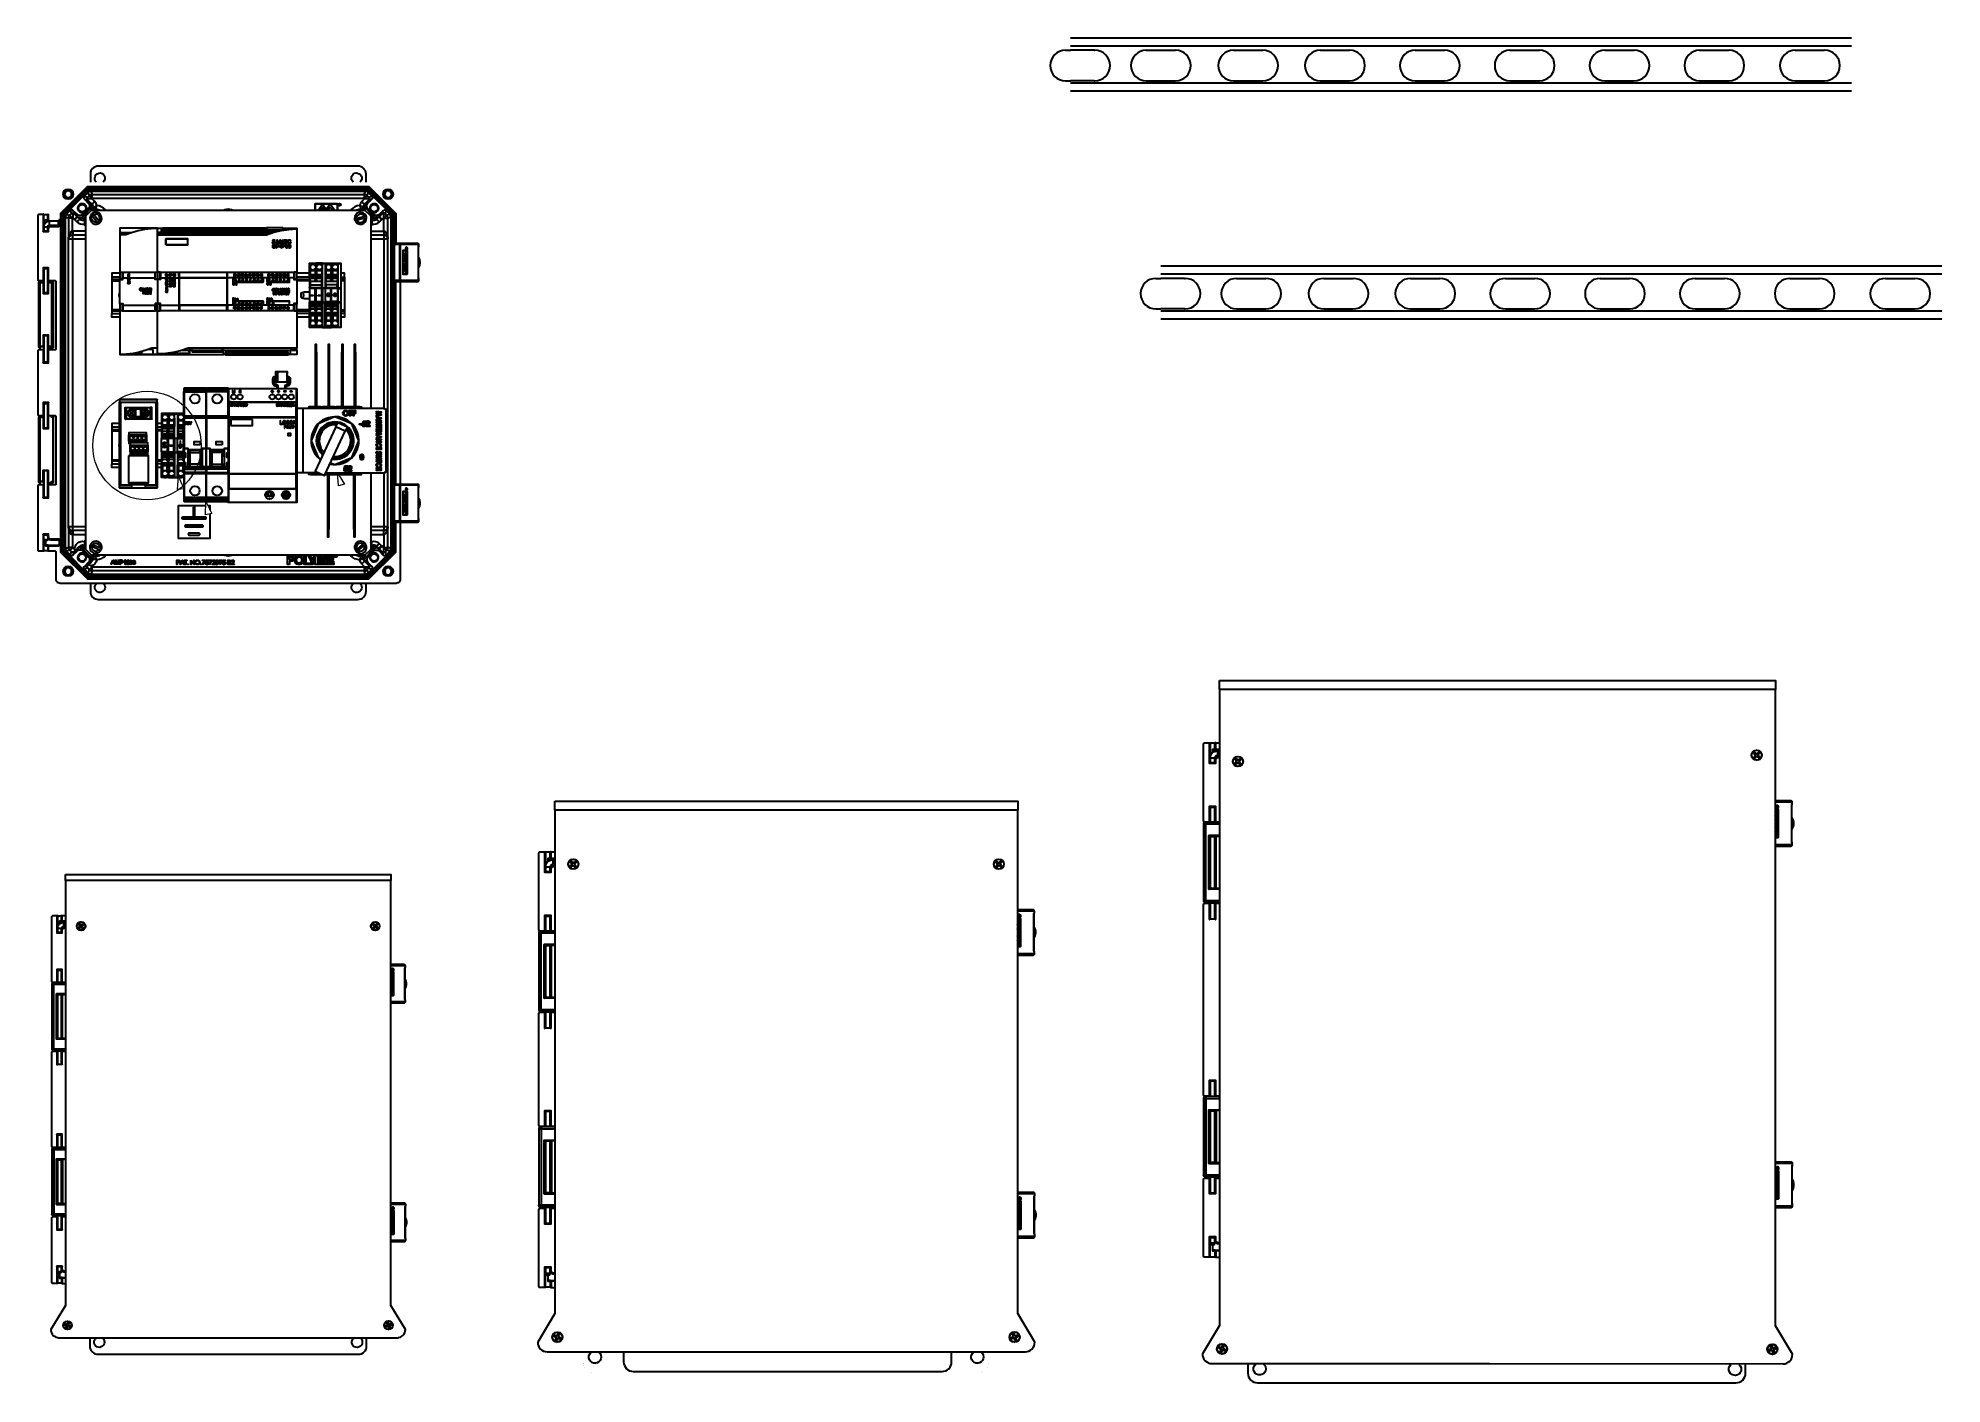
# Model space of a CAD drawing. Header units: feet. Extents: x -159 to 1687, y 0 to 1556.
# Drawn here: x 484.5 to 543, y 810 to 851.4 of the extents above; entities that cross this region are included whole.
import ezdxf
from ezdxf import colors
from ezdxf.entities.mleader import LeaderData, LeaderLine
from ezdxf.math import Vec2, Vec3

# ---------------------------------------------------------------- set-up
doc = ezdxf.new("R2010")
doc.units = ezdxf.units.FT
doc.header["$MEASUREMENT"] = 0
for name, color, linetype in [('9417_1-3$0$M25-UNISTRUT', 94, 'Continuous'), ('9417_1-3$0$UNISTRUT', 94, 'Continuous'), ('G-ANNO-TEXT', 1, 'Continuous'), ('PDF_Geometry', 7, 'Continuous'), ('PDF_Solid Fills', 7, 'Continuous')]:
    doc.layers.add(name, color=color, linetype=linetype)
doc.styles.add('NEI-A', font='arial.ttf')

# ---------------------------------------------------------------- blocks, each defined once
blk = doc.blocks.new('SITE DATA CONTROLLER')
at = {"layer": 'PDF_Geometry', "lineweight": 25}
for points in [[(2.038, 1.247), (2.038, 1.297), (2.037, 1.307), (2.034, 1.316), (2.029, 1.324), (2.023, 1.332), (2.016, 1.338), (2.007, 1.342), (1.997, 1.346), (1.988, 1.347), (0.374, 1.347), (0.365, 1.346), (0.356, 1.342), (0.347, 1.338), (0.339, 1.332), (0.333, 1.324), (0.328, 1.316), (0.326, 1.307), (0.325, 1.297), (0.325, 1.247)], [(1.958, 1.247), (1.953, 1.253), (1.948, 1.262), (1.947, 1.272), (1.948, 1.281), (1.953, 1.29), (1.959, 1.297), (1.967, 1.302), (1.977, 1.304), (1.986, 1.303), (1.995, 1.299), (2.003, 1.293), (2.008, 1.286), (2.011, 1.277), (2.011, 1.267), (2.008, 1.257), (2.003, 1.25), (1.999, 1.247)], [(2.222, 0.867), (2.222, 1.052), (2.056, 1.217), (0.307, 1.217), (0.306, 1.218), (0.14, 1.052)], [(0.309, 1.212), (0.308, 1.213), (0.308, 1.214), (0.308, 1.215), (0.308, 1.216), (0.307, 1.217), (0.307, 1.217), (0.141, 1.052), (0.141, -1.052), (0.307, -1.218), (2.056, -1.218), (2.222, -1.052), (2.222, -0.866)], [(2.215, -0.866), (2.215, -1.049), (2.053, -1.212), (0.309, -1.212), (0.148, -1.049), (0.148, 1.05), (0.309, 1.212), (2.053, 1.212)], [(2.205, 0.864), (2.205, 1.046), (2.049, 1.202), (0.313, 1.202), (0.158, 1.046), (0.158, -1.045), (0.313, -1.201), (0.313, -1.198), (0.312, -1.194), (0.312, -1.193), (0.312, -1.192), (0.312, -1.191), (0.313, -1.192), (0.314, -1.193), (0.315, -1.193), (0.317, -1.194), (0.318, -1.194), (0.319, -1.195), (0.32, -1.195), (0.321, -1.195), (0.32, -1.196), (0.319, -1.197), (0.317, -1.199), (0.313, -1.201), (2.049, -1.201), (2.205, -1.045), (2.205, -0.863)], [(0.337, 1.17), (2.026, 1.17), (2.034, 1.189), (0.328, 1.189), (0.337, 1.17), (0.334, 1.17), (0.332, 1.169), (0.329, 1.169), (0.328, 1.168), (0.325, 1.167), (0.323, 1.166), (0.322, 1.164), (0.32, 1.163), (0.312, 1.182), (0.288, 1.159), (0.308, 1.153)], [(2.057, 1.218), (0.306, 1.218)], [(0.321, 1.194), (0.319, 1.194), (0.317, 1.193), (0.314, 1.193), (0.312, 1.191)], [(0.328, 1.189), (0.323, 1.189), (0.319, 1.188), (0.315, 1.186), (0.312, 1.182)], [(2.051, 1.182), (2.048, 1.186), (2.043, 1.188), (2.039, 1.189), (2.034, 1.189)], [(2.05, 1.191), (2.048, 1.193), (2.046, 1.193), (2.044, 1.194), (2.042, 1.194)], [(2.223, 1.052), (2.057, 1.218), (2.056, 1.217), (2.056, 1.217), (2.055, 1.216), (2.055, 1.215), (2.055, 1.214), (2.054, 1.213), (2.053, 1.212), (2.215, 1.05), (2.215, 0.867)], [(0.2, 1.071), (0.177, 1.048), (0.196, 1.039)], [(0.217, 1.071), (0.216, 1.072), (0.213, 1.073), (0.211, 1.074), (0.209, 1.074), (0.207, 1.074), (0.204, 1.073), (0.202, 1.072), (0.2, 1.071), (0.207, 1.05), (0.21, 1.052), (0.216, 1.053), (0.216, 1.049), (0.216, 1.044), (0.216, 1.038), (0.216, 1.032), (0.216, 1.025), (0.225, 1.016), (0.228, 1.013), (0.229, 1.013), (0.23, 1.015), (0.234, 1.02), (0.24, 1.025), (0.242, 1.028), (0.243, 1.029), (0.244, 1.031), (0.245, 1.03), (0.246, 1.03), (0.247, 1.03), (0.247, 1.03), (0.253, 1.024), (0.259, 1.017), (0.259, 1.016), (0.244, 1.031), (0.242, 1.032), (0.242, 1.047), (0.217, 1.071), (0.224, 1.05)], [(0.298, 1.074), (0.301, 1.082), (0.301, 1.092), (0.298, 1.1), (0.291, 1.107), (0.283, 1.111), (0.275, 1.112), (0.266, 1.112), (0.257, 1.108), (0.252, 1.102), (0.247, 1.093), (0.246, 1.084), (0.248, 1.076), (0.253, 1.068), (0.259, 1.062), (0.268, 1.058), (0.277, 1.058), (0.285, 1.06)], [(0.298, 1.054), (0.286, 1.066), (0.285, 1.06), (0.288, 1.057), (0.278, 1.047), (0.278, 1.033), (0.325, 1.082), (0.312, 1.082), (0.302, 1.071), (0.298, 1.074), (0.293, 1.073)], [(0.288, 1.159), (0.287, 1.157), (0.285, 1.155), (0.285, 1.153), (0.284, 1.15), (0.285, 1.148), (0.285, 1.146), (0.287, 1.143), (0.288, 1.142), (0.308, 1.135), (0.309, 1.135), (0.306, 1.142), (0.306, 1.143)], [(0.288, 1.057), (0.298, 1.054), (0.305, 1.062), (0.293, 1.073), (0.293, 1.072), (0.292, 1.071), (0.291, 1.07), (0.29, 1.069), (0.289, 1.068), (0.288, 1.068), (0.287, 1.067), (0.286, 1.066)], [(0.288, 1.142), (0.312, 1.117), (0.326, 1.117), (0.326, 1.117), (0.327, 1.116), (0.327, 1.115), (0.328, 1.115), (0.328, 1.114), (0.328, 1.114), (0.332, 1.108), (0.335, 1.101), (0.336, 1.095), (0.335, 1.088), (0.337, 1.088), (0.338, 1.088), (0.338, 1.088), (0.339, 1.089), (0.34, 1.089), (0.341, 1.09), (0.341, 1.088), (0.342, 1.086), (0.342, 1.083), (0.343, 1.082), (0.343, 1.082), (0.346, 1.079), (0.348, 1.077), (0.352, 1.077), (0.354, 1.077), (0.368, 1.077), (0.379, 1.072), (0.381, 1.072)], [(2.067, -0.559), (2.067, -1.036), (2.03, -1.072), (0.332, -1.072), (0.297, -1.036), (0.297, 1.037), (0.332, 1.072), (2.03, 1.072), (2.067, 1.037), (2.067, -0.16)], [(0.302, 1.071), (0.305, 1.062)], [(2.057, 1.143), (2.055, 1.15), (2.053, 1.153), (2.055, 1.153), (2.057, 1.151), (2.058, 1.148), (2.058, 1.146), (2.058, 1.143), (2.058, 1.142), (2.058, 1.139), (2.057, 1.137), (2.055, 1.135), (2.053, 1.135), (2.055, 1.137), (2.057, 1.143), (2.053, 1.143), (2.048, 1.143), (2.042, 1.143), (2.035, 1.143), (2.028, 1.143), (2.028, 1.145), (0.335, 1.145), (0.334, 1.143), (0.328, 1.143), (0.321, 1.143), (0.315, 1.143), (0.31, 1.143), (0.306, 1.143), (0.308, 1.15), (0.309, 1.153), (0.308, 1.153), (0.306, 1.151), (0.305, 1.148), (0.304, 1.146), (0.304, 1.143), (0.304, 1.142), (0.305, 1.139), (0.306, 1.137), (0.308, 1.135), (0.326, 1.117)], [(0.309, 1.153), (0.318, 1.162)], [(0.309, 1.135), (0.335, 1.109), (0.333, 1.109), (0.327, 1.116)], [(0.312, 1.117), (0.316, 1.113), (0.318, 1.109), (0.319, 1.104), (0.32, 1.099), (0.319, 1.095), (0.318, 1.09), (0.316, 1.086), (0.312, 1.082)], [(0.328, 1.115), (0.332, 1.107), (0.332, 1.098), (0.33, 1.089), (0.325, 1.082), (0.326, 1.082), (0.326, 1.081), (0.327, 1.08), (0.328, 1.079), (0.329, 1.077), (0.331, 1.077), (0.332, 1.075), (0.334, 1.073), (0.333, 1.072)], [(0.42, 1.072), (0.418, 1.075), (0.407, 1.086), (0.393, 1.094), (0.379, 1.099), (0.365, 1.102), (0.362, 1.093), (0.359, 1.089), (0.358, 1.087), (0.358, 1.082), (0.357, 1.08), (0.356, 1.078), (0.352, 1.078), (0.35, 1.079), (0.348, 1.08), (0.346, 1.082), (0.344, 1.083), (0.343, 1.086), (0.342, 1.088), (0.342, 1.091), (0.341, 1.09), (0.34, 1.097), (0.338, 1.102), (0.336, 1.106), (0.333, 1.109), (0.334, 1.108), (0.334, 1.108), (0.335, 1.107), (0.335, 1.106), (0.335, 1.105), (0.335, 1.103), (0.335, 1.102), (0.335, 1.101)], [(0.335, 1.088), (0.333, 1.078), (0.333, 1.076), (0.333, 1.074), (0.334, 1.073), (0.336, 1.075), (0.338, 1.076), (0.339, 1.077), (0.341, 1.079), (0.342, 1.08), (0.343, 1.081), (0.343, 1.082)], [(0.352, 1.126), (0.334, 1.143)], [(0.335, 1.072), (0.334, 1.073)], [(0.334, 1.073), (0.334, 1.073)], [(0.337, 1.17), (0.337, 1.17)], [(0.383, 1.072), (0.381, 1.073), (0.368, 1.077), (0.356, 1.078), (0.352, 1.078), (0.35, 1.079), (0.348, 1.08), (0.346, 1.082), (0.344, 1.083), (0.343, 1.086), (0.342, 1.088), (0.342, 1.091)], [(0.342, 1.091), (0.342, 1.091)], [(0.355, 1.072), (0.354, 1.073), (0.354, 1.075), (0.354, 1.076), (0.354, 1.077), (0.356, 1.078)], [(0.356, 1.078), (0.356, 1.078)], [(1.206, 1.072), (1.202, 1.074), (1.182, 1.078), (1.161, 1.074), (1.157, 1.072)], [(1.723, 1.072), (1.723, 1.113), (1.723, 1.072)], [(1.741, 1.072), (1.768, 1.109), (1.795, 1.072)], [(1.783, 1.072), (1.768, 1.092), (1.753, 1.072)], [(1.761, 1.072), (1.762, 1.075), (1.763, 1.077), (1.765, 1.078), (1.768, 1.079), (1.771, 1.078), (1.773, 1.077), (1.774, 1.075), (1.775, 1.072)], [(1.842, 1.072), (1.815, 1.109), (1.793, 1.08), (1.799, 1.072)], [(1.8, 1.072), (1.814, 1.092), (1.829, 1.072)], [(2.02, 1.091), (2.018, 1.092), (2.014, 1.093), (2.009, 1.095), (2.003, 1.098), (1.997, 1.102), (1.983, 1.099), (1.969, 1.094), (1.956, 1.086), (1.944, 1.075), (1.943, 1.072)], [(2.053, 1.135), (2.028, 1.109), (2.028, 1.11), (2.027, 1.111), (2.025, 1.112), (2.023, 1.114), (2.02, 1.117), (2.018, 1.12), (2.014, 1.122), (2.011, 1.126), (2.003, 1.115), (1.997, 1.102), (2.001, 1.093), (2.003, 1.089), (2.004, 1.087), (2.005, 1.082), (2.006, 1.08), (2.007, 1.078), (2.007, 1.078), (2.01, 1.078), (2.013, 1.079), (2.014, 1.08), (2.017, 1.082), (2.018, 1.083), (2.019, 1.086), (2.02, 1.088), (2.02, 1.091), (2.02, 1.088), (2.019, 1.086), (2.018, 1.083), (2.017, 1.082), (2.014, 1.08), (2.013, 1.079), (2.01, 1.078), (2.007, 1.078), (1.994, 1.077), (1.982, 1.073), (1.979, 1.072)], [(1.982, 1.072), (1.983, 1.072), (1.995, 1.077), (2.008, 1.077), (2.008, 1.076), (2.008, 1.075), (2.008, 1.073), (2.007, 1.072)], [(2.007, 1.078), (2.008, 1.077), (2.011, 1.077), (2.014, 1.077), (2.017, 1.079), (2.019, 1.082), (2.019, 1.081), (2.02, 1.081), (2.021, 1.08), (2.022, 1.079), (2.023, 1.077), (2.025, 1.076), (2.027, 1.075), (2.028, 1.073), (2.03, 1.075), (2.032, 1.077), (2.033, 1.077), (2.035, 1.079), (2.036, 1.08), (2.037, 1.081), (2.038, 1.082), (2.085, 1.033), (2.085, 1.047), (2.074, 1.057), (2.078, 1.06), (2.077, 1.066)], [(2.007, 1.078), (2.007, 1.078)], [(2.028, 1.143), (2.011, 1.126)], [(2.036, 1.116), (2.029, 1.109), (2.028, 1.109), (2.024, 1.105), (2.023, 1.101), (2.02, 1.092), (2.019, 1.092), (2.018, 1.092)], [(2.028, 1.088), (2.027, 1.095), (2.028, 1.101), (2.028, 1.102), (2.028, 1.103), (2.028, 1.105), (2.028, 1.106), (2.028, 1.107), (2.028, 1.108), (2.028, 1.108), (2.029, 1.109), (2.027, 1.106), (2.024, 1.102), (2.023, 1.097), (2.022, 1.09), (2.022, 1.088), (2.022, 1.086), (2.02, 1.083), (2.019, 1.082)], [(2.02, 1.092), (2.02, 1.091), (2.022, 1.09), (2.023, 1.09), (2.023, 1.089), (2.023, 1.089), (2.024, 1.088), (2.025, 1.088), (2.026, 1.088), (2.028, 1.088), (2.029, 1.078), (2.029, 1.076), (2.029, 1.074), (2.028, 1.073), (2.029, 1.072)], [(2.02, 1.091), (2.02, 1.091)], [(2.074, 1.159), (2.076, 1.157), (2.078, 1.155), (2.078, 1.153), (2.078, 1.15), (2.078, 1.148), (2.078, 1.146), (2.076, 1.143), (2.074, 1.142), (2.055, 1.135), (2.038, 1.117), (2.038, 1.117), (2.037, 1.117), (2.036, 1.116), (2.036, 1.115), (2.035, 1.115), (2.035, 1.114), (2.034, 1.114), (2.033, 1.112), (2.031, 1.108), (2.028, 1.101)], [(2.028, 1.073), (2.028, 1.072)], [(2.028, 1.073), (2.028, 1.073)], [(2.035, 1.115), (2.032, 1.108), (2.03, 1.099), (2.032, 1.09), (2.034, 1.086), (2.038, 1.082), (2.05, 1.082), (2.061, 1.071), (2.064, 1.074), (2.069, 1.073), (2.058, 1.062)], [(2.038, 1.117), (2.05, 1.117), (2.074, 1.142)], [(2.055, 1.153), (2.074, 1.159), (2.051, 1.182), (2.043, 1.163)], [(2.05, 1.082), (2.047, 1.086), (2.045, 1.09), (2.043, 1.095), (2.043, 1.099), (2.043, 1.104), (2.045, 1.109), (2.047, 1.113), (2.05, 1.117)], [(2.044, 1.162), (2.053, 1.153)], [(2.061, 1.071), (2.058, 1.062), (2.065, 1.054), (2.077, 1.066), (2.076, 1.067), (2.074, 1.068), (2.073, 1.068), (2.072, 1.069), (2.072, 1.07), (2.071, 1.071), (2.07, 1.072), (2.069, 1.073)], [(2.078, 1.06), (2.086, 1.058), (2.095, 1.058), (2.103, 1.062), (2.11, 1.068), (2.115, 1.076), (2.117, 1.084), (2.115, 1.093), (2.112, 1.102), (2.105, 1.108), (2.097, 1.112), (2.088, 1.112), (2.079, 1.111), (2.072, 1.107), (2.066, 1.1), (2.062, 1.092), (2.062, 1.082), (2.064, 1.074)], [(2.116, 1.03), (2.111, 1.024), (2.103, 1.017), (2.103, 1.016), (2.118, 1.031), (2.121, 1.032), (2.138, 1.05), (2.145, 1.071)], [(2.138, 1.05), (2.141, 1.052), (2.147, 1.053), (2.147, 1.049), (2.147, 1.044), (2.147, 1.038), (2.147, 1.032), (2.147, 1.025), (2.138, 1.016), (2.134, 1.019), (2.131, 1.023), (2.128, 1.025), (2.126, 1.028), (2.123, 1.03), (2.122, 1.032), (2.121, 1.032), (2.121, 1.047), (2.145, 1.071), (2.147, 1.072), (2.149, 1.073), (2.152, 1.074), (2.154, 1.074), (2.156, 1.074), (2.158, 1.073), (2.161, 1.072), (2.163, 1.071), (2.186, 1.048), (2.167, 1.039), (2.168, 1.037), (2.169, 1.036), (2.171, 1.034), (2.172, 1.032), (2.173, 1.029), (2.173, 1.028), (2.173, 1.025), (2.173, 1.023)], [(2.163, 1.071), (2.156, 1.05), (2.149, 1.053), (2.147, 1.053)], [(0.06, -1.045), (0.062, -1.047), (0.062, -1.013), (0.06, -1.013), (0.06, -1.045), (0.059, -1.045), (0.058, -1.045), (0.058, -1.045), (0.056, -1.045), (0.054, -1.045), (0.052, -1.045), (0.05, -1.045), (0.047, -1.045), (0.045, -1.045), (0.043, -1.045), (0.041, -1.045), (0.039, -1.045), (0.037, -1.045), (0.037, -1.045), (0.036, -1.045), (0.035, -1.045), (0.033, -1.047), (0.033, -0.943), (0.062, -0.943), (0.062, -0.956), (0.062, -0.956), (0.063, -0.956), (0.064, -0.956), (0.064, -0.94), (0.031, -0.94), (0.031, -1.047), (0.007, -1.047), (0.005, -1.047), (0.004, -1.046), (0.003, -1.046), (0.002, -1.045), (0.001, -1.044), (0.001, -1.043), (0, -1.042), (0, -1.04), (0, -0.639), (0, -0.638), (0.001, -0.637), (0.001, -0.636), (0.002, -0.635), (0.003, -0.634), (0.004, -0.633), (0.005, -0.633), (0.007, -0.633), (0.031, -0.633), (0.031, -0.714), (0.064, -0.714), (0.064, -0.633), (0.106, -0.633), (0.108, -0.633), (0.108, -0.633), (0.109, -0.632), (0.111, -0.631), (0.111, -0.63), (0.112, -0.629), (0.112, -0.628), (0.112, -0.627), (0.112, -0.212), (0.112, -0.21), (0.112, -0.209), (0.111, -0.208), (0.111, -0.207), (0.109, -0.207), (0.108, -0.206), (0.108, -0.205), (0.106, -0.205), (0.064, -0.205), (0.064, -0.123), (0.031, -0.123), (0.031, -0.205), (0.007, -0.205), (0.005, -0.205), (0.004, -0.205), (0.003, -0.204), (0.002, -0.203), (0.001, -0.202), (0.001, -0.202), (0, -0.2), (0, -0.199), (0, 0.199), (0, 0.201), (0.001, 0.202), (0.001, 0.203), (0.002, 0.204), (0.003, 0.205), (0.004, 0.205), (0.005, 0.206), (0.007, 0.206), (0.031, 0.206), (0.031, 0.124), (0.064, 0.124), (0.064, 0.206), (0.106, 0.206), (0.108, 0.206), (0.108, 0.206), (0.109, 0.207), (0.111, 0.207), (0.111, 0.208), (0.112, 0.21), (0.112, 0.211), (0.112, 0.212), (0.112, 0.627), (0.112, 0.628), (0.112, 0.629), (0.111, 0.631), (0.111, 0.632), (0.109, 0.632), (0.108, 0.632), (0.108, 0.633), (0.106, 0.633), (0.064, 0.633), (0.064, 0.715), (0.031, 0.715), (0.031, 0.633), (0.007, 0.633), (0.005, 0.633), (0.004, 0.634), (0.003, 0.634), (0.002, 0.635), (0.001, 0.636), (0.001, 0.637), (0, 0.638), (0, 0.639), (0, 1.041), (0, 1.043), (0.001, 1.043), (0.001, 1.044), (0.002, 1.045), (0.003, 1.046), (0.004, 1.047), (0.005, 1.047), (0.007, 1.048), (0.031, 1.048), (0.031, 0.941), (0.064, 0.941), (0.064, 0.957), (0.063, 0.957), (0.062, 0.957), (0.062, 0.957), (0.062, 0.963), (0.064, 0.967), (0.067, 0.97), (0.072, 0.973), (0.076, 0.975), (0.08, 0.975), (0.079, 0.975), (0.072, 0.974), (0.066, 0.97), (0.062, 0.963), (0.06, 0.957)], [(0.064, 0.941), (0.063, 0.942), (0.062, 0.943), (0.062, 0.943), (0.033, 0.943), (0.033, 1.047)], [(0.06, 0.967), (0.06, 0.97), (0.061, 0.972), (0.062, 0.975), (0.063, 0.977), (0.066, 0.978), (0.068, 0.979), (0.07, 0.98), (0.072, 0.98), (0.127, 0.98), (0.127, 0.982), (0.127, 0.984), (0.127, 0.988), (0.127, 0.992), (0.127, 0.997), (0.127, 1.002), (0.127, 1.004), (0.127, 1.005), (0.072, 1.005), (0.065, 1.004), (0.058, 1.003), (0.052, 0.999), (0.046, 0.994), (0.042, 0.988), (0.037, 0.983), (0.036, 0.975), (0.035, 0.967)], [(0.062, 1.01), (0.059, 1.01), (0.057, 1.01), (0.052, 1.011), (0.047, 1.012), (0.047, 0.996)], [(0.078, 0.975), (0.077, 0.975), (0.068, 0.973), (0.06, 0.969)], [(0.06, 0.957), (0.06, 0.957)], [(0.062, 1.047), (0.062, 1.048), (0.063, 1.048), (0.064, 1.048)], [(0.064, 0.957), (0.066, 0.963), (0.067, 0.965), (0.069, 0.967), (0.072, 0.97), (0.074, 0.971), (0.08, 0.972)], [(0.072, 0.98), (0.072, 0.982), (0.072, 0.984), (0.072, 0.988), (0.072, 0.992), (0.072, 0.997), (0.072, 1.002), (0.072, 1.004), (0.072, 1.005)], [(0.134, 1.007), (0.133, 1.009), (0.133, 1.01), (0.132, 1.011), (0.132, 1.012), (0.13, 1.012), (0.128, 1.012)], [(0.128, 1.01), (0.128, 1.009), (0.129, 1.009), (0.13, 1.009), (0.13, 1.008), (0.131, 1.008), (0.131, 1.008), (0.131, 1.007)], [(0.131, 0.978), (0.131, 0.977), (0.131, 0.977), (0.13, 0.976), (0.129, 0.976), (0.128, 0.975)], [(0.128, 0.972), (0.13, 0.972), (0.132, 0.973), (0.132, 0.974), (0.133, 0.975), (0.133, 0.976), (0.134, 0.978)], [(0.148, 1.05), (0.146, 1.05), (0.145, 1.051), (0.144, 1.051), (0.143, 1.052), (0.142, 1.052), (0.142, 1.052), (0.141, 1.052), (0.14, 1.052), (0.14, -1.053)], [(0.168, 1.047), (0.167, 1.044), (0.165, 1.043), (0.164, 1.04), (0.164, 1.037)], [(0.177, 1.048), (0.173, 1.044), (0.172, 1.04), (0.17, 1.035), (0.169, 1.031)], [(0.169, 1.031), (0.169, -1.03), (0.189, -1.022), (0.189, -1.024), (0.19, -1.027), (0.19, -1.029), (0.191, -1.031), (0.192, -1.033), (0.193, -1.035), (0.194, -1.037), (0.196, -1.039), (0.177, -1.047), (0.2, -1.071), (0.207, -1.05)], [(0.169, 1.031), (0.189, 1.023)], [(0.189, 1.023), (0.189, 0.895), (0.19, 0.895)], [(0.197, 1.041), (0.207, 1.05)], [(0.215, 0.943), (0.214, 0.943), (0.214, 1.023), (0.216, 1.025)], [(0.225, 1.016), (0.228, 1.019), (0.232, 1.023), (0.234, 1.025), (0.237, 1.028), (0.239, 1.03), (0.241, 1.032), (0.242, 1.032), (0.224, 1.05), (0.218, 1.053), (0.216, 1.053)], [(0.228, 1.013), (0.243, 0.999)], [(0.278, 1.047), (0.273, 1.043), (0.269, 1.041), (0.264, 1.04), (0.259, 1.039), (0.255, 1.04), (0.25, 1.041), (0.246, 1.043), (0.242, 1.047)], [(0.269, 1.021), (0.259, 1.024), (0.253, 1.027), (0.251, 1.028), (0.25, 1.028), (0.259, 1.027), (0.269, 1.028), (0.273, 1.031), (0.278, 1.033), (0.278, 1.032), (0.28, 1.031), (0.281, 1.03), (0.283, 1.028), (0.284, 1.027), (0.286, 1.025), (0.287, 1.023), (0.288, 1.021), (0.288, 1.019), (0.288, 1.017), (0.289, 1.016), (0.289, 1.015), (0.29, 1.014), (0.288, 1.013), (0.288, 1.012), (0.281, 1.009), (0.273, 1.009), (0.265, 1.012), (0.259, 1.016), (0.258, 1.016), (0.257, 1.015), (0.256, 1.013), (0.254, 1.011), (0.252, 1.008), (0.248, 1.006), (0.246, 1.003), (0.243, 0.999), (0.252, 0.992), (0.263, 0.987), (0.276, 0.985), (0.288, 0.986), (0.294, 0.993), (0.297, 0.995)], [(0.244, 1.031), (0.244, 1.031)], [(0.25, 1.028), (0.248, 1.029), (0.247, 1.029), (0.247, 1.03)], [(0.283, 1.023), (0.286, 1.025), (0.288, 1.026), (0.297, 1.027)], [(0.297, 1.035), (0.288, 1.026), (0.288, 1.024), (0.288, 1.022), (0.289, 1.02), (0.29, 1.017), (0.29, 1.017), (0.291, 1.015), (0.291, 1.014), (0.296, 1.015), (0.297, 1.014)], [(0.288, 1.012), (0.291, 1.012), (0.293, 1.012), (0.296, 1.012), (0.297, 1.012), (0.296, 1.012), (0.293, 1.012), (0.291, 1.012), (0.288, 1.012), (0.288, 1.011), (0.288, 1.009), (0.289, 1.003), (0.288, 0.995), (0.288, 0.986), (0.297, 0.974)], [(0.29, 1.014), (0.291, 1.014)], [(0.368, 0.999), (0.36, 0.997), (0.352, 0.998), (0.344, 1.002), (0.338, 1.008), (0.335, 1.015), (0.333, 1.023), (0.335, 1.032), (0.339, 1.038)], [(0.349, 1.046), (0.378, 1.007)], [(0.743, 0.959), (0.743, 0.96), (0.508, 0.96), (0.508, 0.959), (0.508, 0.958), (0.508, 0.956), (0.508, 0.953), (0.508, 0.949), (0.508, 0.945), (0.508, 0.939), (0.508, 0.933), (0.582, 0.933)], [(0.526, 0.644), (0.508, 0.644), (0.508, 0.645), (0.508, 0.646), (0.524, 0.646), (0.524, 0.647), (0.524, 0.65), (0.524, 0.656), (0.524, 0.663), (0.524, 0.672), (0.524, 0.68), (0.524, 0.687), (0.524, 0.688), (0.524, 0.688), (0.728, 0.688), (0.728, 0.688), (0.728, 0.687), (0.728, 0.68), (0.728, 0.672), (0.728, 0.663), (0.728, 0.656), (0.728, 0.65), (0.728, 0.647), (0.728, 0.646), (0.743, 0.646), (0.759, 0.646), (0.759, 0.647), (0.759, 0.65), (0.759, 0.656), (0.759, 0.663), (0.759, 0.672), (0.759, 0.68), (0.759, 0.687), (0.743, 0.687), (0.743, 0.721), (0.743, 0.755), (0.743, 0.789), (0.743, 0.822), (0.743, 0.857), (0.743, 0.891), (0.743, 0.925), (0.743, 0.958), (0.702, 0.957), (0.662, 0.952), (0.621, 0.944), (0.58, 0.932), (0.545, 0.919), (0.508, 0.919)], [(0.743, 0.96), (0.765, 0.96), (0.765, 0.958), (0.765, 0.953), (0.765, 0.945), (0.765, 0.933), (0.743, 0.933), (0.765, 0.933), (0.765, 0.932)], [(0.743, 0.919), (1.417, 0.919), (1.419, 0.92), (1.466, 0.936), (1.513, 0.947), (1.558, 0.953), (1.603, 0.956), (1.608, 0.956), (1.608, 0.96)], [(0.765, 0.96), (0.775, 0.96)], [(0.775, 0.952), (0.765, 0.952)], [(0.775, 0.951), (0.775, 0.963), (1.413, 0.963), (1.413, 0.951)], [(0.775, 0.947), (0.775, 0.951), (1.413, 0.951), (1.413, 0.947)], [(1.413, 0.943), (1.413, 0.947), (0.775, 0.947), (0.775, 0.943)], [(1.413, 0.96), (1.419, 0.96)], [(1.419, 0.952), (1.413, 0.952)], [(1.419, 0.947), (1.419, 0.951), (1.521, 0.951), (1.521, 0.963), (1.419, 0.963), (1.419, 0.951)], [(1.513, 0.947), (1.419, 0.947), (1.419, 0.943)], [(1.521, 0.96), (1.535, 0.96)], [(1.535, 0.952), (1.521, 0.952)], [(1.535, 0.95), (1.535, 0.953), (1.535, 0.958), (1.535, 0.96), (1.608, 0.96), (1.608, 0.958), (1.608, 0.957)], [(1.608, 0.956), (1.608, 0.687)], [(1.979, 1.023), (1.976, 1.022), (1.973, 1.021), (1.969, 1.02), (1.967, 1.019), (1.967, 1.019), (1.967, 1.017), (1.967, 1.017), (1.967, 1.015), (1.967, 1.013), (1.968, 1.012), (1.968, 1.011), (1.969, 1.009), (1.97, 1.008), (1.972, 1.008), (1.974, 1.009), (1.977, 1.01), (1.982, 1.011)], [(2.029, 1.023), (1.982, 1.011), (1.987, 1.004), (1.993, 0.999), (2.002, 0.997), (2.01, 0.998), (2.018, 1.001), (2.023, 1.007), (2.028, 1.014), (2.029, 1.023), (2.032, 1.023), (2.036, 1.024), (2.038, 1.025), (2.04, 1.025), (2.041, 1.025), (2.041, 1.027), (2.041, 1.028), (2.04, 1.03), (2.04, 1.032), (2.04, 1.032), (2.039, 1.034), (2.038, 1.036), (2.038, 1.037), (2.037, 1.037), (2.034, 1.036), (2.03, 1.035), (2.026, 1.034), (2.022, 1.041), (2.014, 1.045), (2.006, 1.048), (1.998, 1.047), (1.991, 1.043), (1.984, 1.037), (1.98, 1.03), (1.979, 1.023), (2.026, 1.034)], [(2.074, 1.057), (2.065, 1.054)], [(2.067, 1.014), (2.067, 1.015), (2.072, 1.014), (2.072, 1.015), (2.072, 1.017), (2.072, 1.017), (2.073, 1.02), (2.074, 1.022), (2.075, 1.024), (2.075, 1.026), (2.067, 1.035)], [(2.067, 1.027), (2.075, 1.026), (2.077, 1.025), (2.079, 1.023)], [(2.067, 0.995), (2.068, 0.993), (2.075, 0.986), (2.067, 0.974)], [(2.112, 1.028), (2.103, 1.027), (2.093, 1.028), (2.089, 1.031), (2.085, 1.033), (2.084, 1.032), (2.082, 1.031), (2.082, 1.03), (2.08, 1.028), (2.078, 1.027), (2.077, 1.025), (2.076, 1.023), (2.075, 1.021), (2.074, 1.019), (2.074, 1.017), (2.073, 1.016), (2.073, 1.015), (2.072, 1.014), (2.074, 1.013), (2.074, 1.012)], [(2.072, 1.014), (2.072, 1.014)], [(2.093, 1.021), (2.09, 1.021), (2.087, 1.021), (2.083, 1.022), (2.079, 1.023), (2.078, 1.022), (2.078, 1.02), (2.077, 1.017), (2.076, 1.017), (2.075, 1.015), (2.074, 1.014), (2.074, 1.013), (2.082, 1.011), (2.09, 1.011), (2.098, 1.013), (2.103, 1.017), (2.102, 1.017), (2.101, 1.017), (2.099, 1.017), (2.098, 1.018), (2.097, 1.019), (2.095, 1.02), (2.093, 1.021), (2.103, 1.024), (2.112, 1.028), (2.112, 1.028), (2.114, 1.029), (2.115, 1.029), (2.116, 1.03), (2.117, 1.03), (2.118, 1.03), (2.118, 1.031), (2.119, 1.029), (2.121, 1.028), (2.123, 1.025), (2.128, 1.02), (2.132, 1.015), (2.133, 1.013), (2.134, 1.013), (2.138, 1.016)], [(2.074, 1.012), (2.074, 1.012)], [(2.121, 1.047), (2.117, 1.043), (2.112, 1.041), (2.108, 1.04), (2.103, 1.039), (2.098, 1.04), (2.093, 1.041), (2.089, 1.043), (2.085, 1.047)], [(2.118, 1.031), (2.118, 1.031)], [(2.12, 0.999), (2.134, 1.013)], [(2.148, 0.943), (2.148, 0.943), (2.148, 1.023), (2.147, 1.025)], [(2.156, 1.05), (2.165, 1.041)], [(2.173, 1.023), (2.173, 1.023)], [(2.193, 1.031), (2.193, 1.035), (2.191, 1.04), (2.189, 1.044), (2.186, 1.048)], [(2.195, 1.047), (2.195, 1.047)], [(2.198, 1.037), (2.198, 1.04), (2.197, 1.043), (2.196, 1.044), (2.195, 1.047), (2.196, 1.047), (2.197, 1.047), (2.198, 1.047), (2.202, 1.046), (2.205, 1.046), (2.203, 1.043), (2.201, 1.04), (2.2, 1.039), (2.199, 1.038), (2.199, 1.037), (2.199, 1.039), (2.198, 1.04), (2.198, 1.042), (2.198, 1.043), (2.197, 1.043), (2.197, 1.045), (2.196, 1.046), (2.195, 1.047)], [(2.215, 1.05), (2.217, 1.05), (2.217, 1.051), (2.219, 1.051), (2.22, 1.052), (2.221, 1.052), (2.221, 1.052), (2.222, 1.052), (2.223, 1.052), (2.223, 0.867)], [(0.035, 0.945), (0.035, 0.945)], [(0.06, 0.945), (0.06, 0.945)], [(0.189, 0.895), (0.189, 0.899), (0.19, 0.903), (0.192, 0.906)], [(0.19, 0.895), (0.19, 0.898), (0.191, 0.9), (0.191, 0.903), (0.193, 0.906), (0.193, 0.908), (0.195, 0.91), (0.197, 0.912), (0.199, 0.914)], [(0.19, 0.895), (0.192, 0.895), (0.194, 0.895), (0.197, 0.895), (0.201, 0.895), (0.205, 0.895), (0.21, 0.895), (0.215, 0.895)], [(0.19, -0.894), (0.19, 0.895)], [(0.214, 0.919), (0.214, 0.92), (0.214, 0.923), (0.214, 0.924), (0.214, 0.927), (0.214, 0.931), (0.214, 0.934), (0.214, 0.938), (0.214, 0.943), (0.211, 0.942), (0.208, 0.941), (0.203, 0.938), (0.199, 0.933), (0.197, 0.928), (0.193, 0.918), (0.192, 0.906), (0.194, 0.91), (0.196, 0.912), (0.199, 0.914)], [(0.199, 0.914), (0.206, 0.918), (0.21, 0.918), (0.214, 0.919)], [(0.214, 0.919), (0.215, 0.919)], [(0.297, 0.943), (0.215, 0.943), (0.215, 0.938), (0.215, 0.934), (0.215, 0.931), (0.215, 0.927), (0.215, 0.924), (0.215, 0.923), (0.215, 0.92), (0.215, 0.919), (0.297, 0.919)], [(0.215, 0.895), (0.215, 0.899), (0.215, 0.903), (0.215, 0.907), (0.215, 0.91), (0.215, 0.913), (0.215, 0.916), (0.215, 0.918), (0.215, 0.919)], [(0.297, -0.894), (0.215, -0.894), (0.215, 0.895), (0.297, 0.895)], [(0.581, 0.932), (0.508, 0.932), (0.508, 0.931), (0.508, 0.929), (0.508, 0.927), (0.508, 0.926), (0.508, 0.924), (0.508, 0.923), (0.508, 0.921), (0.508, 0.919), (0.508, 0.89), (0.508, 0.861), (0.508, 0.832), (0.508, 0.803), (0.508, 0.774), (0.508, 0.745), (0.508, 0.716), (0.508, 0.687), (0.508, 0.68), (0.508, 0.672), (0.508, 0.663), (0.508, 0.656), (0.508, 0.65), (0.508, 0.647), (0.508, 0.646)], [(0.743, 0.932), (1.456, 0.932)], [(0.765, 0.933), (0.765, 0.933)], [(1.413, 0.932), (1.413, 0.943), (0.775, 0.943), (0.775, 0.932)], [(0.93, 0.895), (0.793, 0.895)], [(0.793, 0.858), (0.929, 0.858)], [(0.929, 0.858), (0.929, 0.858)], [(1.496, 0.943), (1.419, 0.943), (1.419, 0.932)], [(1.472, 0.883), (1.472, 0.882), (1.472, 0.883), (1.472, 0.884), (1.471, 0.886), (1.469, 0.887), (1.467, 0.887), (1.464, 0.888), (1.462, 0.887), (1.459, 0.887), (1.458, 0.885), (1.457, 0.883), (1.457, 0.881), (1.458, 0.88), (1.459, 0.878), (1.46, 0.878), (1.463, 0.877), (1.468, 0.874), (1.469, 0.873), (1.47, 0.872), (1.47, 0.872), (1.47, 0.87), (1.469, 0.869), (1.468, 0.868), (1.467, 0.867), (1.465, 0.867), (1.463, 0.867), (1.461, 0.867), (1.46, 0.868), (1.459, 0.87), (1.459, 0.872), (1.457, 0.872), (1.457, 0.871), (1.457, 0.868), (1.459, 0.867), (1.46, 0.866), (1.463, 0.865), (1.467, 0.866), (1.469, 0.867), (1.471, 0.867), (1.472, 0.869), (1.472, 0.871), (1.472, 0.872)], [(1.459, 0.882), (1.46, 0.883), (1.46, 0.884), (1.461, 0.885), (1.463, 0.886), (1.465, 0.886), (1.467, 0.886), (1.468, 0.885), (1.469, 0.884), (1.469, 0.883), (1.47, 0.882), (1.469, 0.884), (1.468, 0.885), (1.467, 0.886), (1.467, 0.886), (1.463, 0.886), (1.462, 0.886), (1.461, 0.885), (1.46, 0.883), (1.459, 0.882), (1.46, 0.882), (1.46, 0.881), (1.461, 0.88), (1.463, 0.879), (1.467, 0.877), (1.469, 0.876), (1.471, 0.875), (1.472, 0.873), (1.472, 0.872), (1.472, 0.869), (1.471, 0.867), (1.469, 0.867), (1.467, 0.866), (1.464, 0.865), (1.461, 0.866), (1.459, 0.867), (1.457, 0.868), (1.457, 0.87), (1.457, 0.872)], [(1.457, 0.882), (1.457, 0.881), (1.458, 0.88), (1.459, 0.878), (1.461, 0.877), (1.467, 0.875), (1.469, 0.873), (1.47, 0.872), (1.47, 0.872), (1.47, 0.871)], [(1.473, 0.855), (1.471, 0.855), (1.473, 0.855), (1.473, 0.857), (1.472, 0.858), (1.471, 0.859), (1.468, 0.86), (1.465, 0.861), (1.462, 0.86), (1.459, 0.859), (1.458, 0.858), (1.457, 0.856), (1.457, 0.854), (1.458, 0.852), (1.459, 0.851), (1.461, 0.85), (1.465, 0.848), (1.468, 0.847), (1.469, 0.847), (1.471, 0.846), (1.471, 0.844), (1.471, 0.843), (1.47, 0.842), (1.47, 0.841), (1.468, 0.84), (1.466, 0.84), (1.463, 0.84), (1.461, 0.841), (1.46, 0.842), (1.459, 0.842), (1.459, 0.844), (1.457, 0.844)], [(1.473, 0.844), (1.473, 0.843), (1.473, 0.842), (1.472, 0.84), (1.47, 0.839), (1.467, 0.838), (1.463, 0.838), (1.461, 0.838), (1.459, 0.84), (1.457, 0.842), (1.457, 0.843), (1.457, 0.844), (1.457, 0.842), (1.458, 0.84), (1.46, 0.838), (1.463, 0.838), (1.467, 0.838), (1.47, 0.839), (1.472, 0.84), (1.473, 0.842), (1.473, 0.843), (1.473, 0.845), (1.473, 0.847), (1.471, 0.848), (1.467, 0.849), (1.463, 0.851), (1.461, 0.852), (1.46, 0.853), (1.46, 0.854), (1.46, 0.856), (1.46, 0.857), (1.461, 0.858), (1.463, 0.858), (1.465, 0.858), (1.467, 0.858), (1.468, 0.858), (1.47, 0.858), (1.47, 0.856), (1.471, 0.855), (1.47, 0.857), (1.469, 0.858), (1.468, 0.858), (1.467, 0.858), (1.464, 0.858), (1.462, 0.858), (1.461, 0.858), (1.46, 0.857), (1.46, 0.855)], [(1.457, 0.855), (1.457, 0.854), (1.458, 0.852), (1.459, 0.851), (1.464, 0.848), (1.469, 0.847), (1.47, 0.846), (1.471, 0.845), (1.471, 0.844), (1.471, 0.843)], [(1.479, 0.838), (1.488, 0.858), (1.476, 0.858), (1.476, 0.859), (1.491, 0.859), (1.491, 0.858)], [(1.476, 0.858), (1.488, 0.858)], [(1.479, 0.838), (1.479, 0.838)], [(1.482, 0.838), (1.479, 0.838), (1.482, 0.838)], [(1.482, 0.838), (1.482, 0.838)], [(1.504, 0.886), (1.496, 0.866), (1.504, 0.886), (1.504, 0.866), (1.507, 0.866), (1.507, 0.887), (1.503, 0.887), (1.495, 0.868), (1.487, 0.887), (1.483, 0.887), (1.483, 0.866), (1.486, 0.866), (1.486, 0.886), (1.494, 0.866), (1.486, 0.886)], [(1.483, 0.866), (1.486, 0.866)], [(1.483, 0.866), (1.483, 0.866)], [(1.491, 0.858), (1.491, 0.858)], [(1.492, 0.846), (1.492, 0.847), (1.5, 0.847), (1.5, 0.846)], [(1.492, 0.846), (1.492, 0.846)], [(1.5, 0.846), (1.492, 0.846), (1.5, 0.846)], [(1.504, 0.866), (1.504, 0.866)], [(1.504, 0.866), (1.507, 0.866)], [(1.504, 0.854), (1.504, 0.856), (1.506, 0.857), (1.507, 0.858), (1.509, 0.859), (1.512, 0.859), (1.512, 0.838)], [(1.507, 0.866), (1.507, 0.866)], [(1.529, 0.866), (1.528, 0.866), (1.525, 0.872), (1.514, 0.872), (1.512, 0.866), (1.509, 0.866)], [(1.509, 0.866), (1.509, 0.866)], [(1.509, 0.838), (1.509, 0.858)], [(1.509, 0.838), (1.509, 0.838)], [(1.524, 0.873), (1.519, 0.886), (1.514, 0.873)], [(1.533, 0.854), (1.533, 0.853), (1.532, 0.851), (1.528, 0.846), (1.521, 0.84), (1.528, 0.846), (1.532, 0.851), (1.533, 0.853), (1.533, 0.855), (1.532, 0.857), (1.531, 0.858), (1.529, 0.859), (1.527, 0.86), (1.523, 0.859), (1.522, 0.858), (1.52, 0.858), (1.519, 0.856), (1.519, 0.853), (1.521, 0.853), (1.519, 0.853)], [(1.525, 0.872), (1.525, 0.872)], [(1.528, 0.886), (1.535, 0.886)], [(1.535, 0.866), (1.537, 0.866)], [(1.535, 0.866), (1.535, 0.866)], [(1.537, 0.886), (1.544, 0.886)], [(1.544, 0.886), (1.544, 0.886)], [(1.547, 0.866), (1.547, 0.887), (1.548, 0.887), (1.548, 0.866)], [(1.57, 0.882), (1.568, 0.882), (1.57, 0.882), (1.569, 0.884), (1.568, 0.885), (1.568, 0.887), (1.566, 0.887), (1.562, 0.888), (1.56, 0.887), (1.558, 0.887), (1.555, 0.884), (1.553, 0.882), (1.553, 0.877), (1.554, 0.871), (1.556, 0.868), (1.558, 0.867), (1.56, 0.866), (1.563, 0.865), (1.566, 0.866), (1.568, 0.867), (1.57, 0.87), (1.57, 0.871), (1.569, 0.868), (1.568, 0.867), (1.566, 0.866), (1.563, 0.865), (1.56, 0.866), (1.558, 0.867), (1.556, 0.868), (1.554, 0.871), (1.553, 0.876), (1.553, 0.877)], [(1.57, 0.871), (1.568, 0.871), (1.568, 0.869), (1.567, 0.868), (1.565, 0.867), (1.563, 0.867), (1.561, 0.867), (1.559, 0.868), (1.558, 0.869), (1.556, 0.872), (1.555, 0.876), (1.556, 0.88), (1.557, 0.882), (1.558, 0.885), (1.56, 0.886), (1.562, 0.886), (1.565, 0.886), (1.566, 0.885), (1.567, 0.884), (1.568, 0.883), (1.568, 0.882), (1.568, 0.883), (1.567, 0.885), (1.565, 0.886), (1.563, 0.886), (1.561, 0.886), (1.559, 0.885), (1.558, 0.884), (1.556, 0.882), (1.555, 0.878), (1.555, 0.877)], [(1.57, 0.85), (1.57, 0.852), (1.569, 0.855), (1.568, 0.857), (1.567, 0.858), (1.565, 0.859), (1.562, 0.859), (1.561, 0.859), (1.559, 0.859), (1.558, 0.858), (1.559, 0.858), (1.559, 0.859), (1.56, 0.859), (1.559, 0.859), (1.558, 0.858), (1.557, 0.856), (1.556, 0.853), (1.555, 0.849), (1.556, 0.844), (1.557, 0.841), (1.558, 0.839), (1.56, 0.838), (1.562, 0.838), (1.564, 0.838), (1.567, 0.839), (1.568, 0.84), (1.569, 0.842), (1.57, 0.844), (1.57, 0.847)], [(2.067, 0.943), (2.148, 0.943), (2.148, 0.938), (2.148, 0.934), (2.148, 0.931), (2.148, 0.927), (2.148, 0.924), (2.148, 0.923), (2.148, 0.92), (2.148, 0.919), (2.148, 0.918), (2.148, 0.916), (2.148, 0.913), (2.148, 0.91), (2.148, 0.907), (2.148, 0.903), (2.148, 0.899), (2.148, 0.895), (2.153, 0.895), (2.158, 0.895), (2.162, 0.895), (2.165, 0.895), (2.168, 0.895), (2.171, 0.895), (2.173, 0.895), (2.173, 0.898), (2.173, 0.9), (2.172, 0.903), (2.17, 0.906), (2.169, 0.908), (2.168, 0.91), (2.165, 0.912), (2.163, 0.914), (2.167, 0.912), (2.168, 0.91), (2.171, 0.906), (2.173, 0.903), (2.173, 0.899), (2.173, 0.895)], [(2.067, 0.919), (2.148, 0.919), (2.148, 0.919), (2.153, 0.918), (2.157, 0.918), (2.163, 0.914)], [(2.067, 0.895), (2.148, 0.895), (2.148, -0.16)], [(2.171, 0.906), (2.169, 0.918), (2.166, 0.928), (2.163, 0.933), (2.159, 0.938), (2.154, 0.941), (2.152, 0.942), (2.148, 0.943), (2.148, 0.938), (2.148, 0.934), (2.148, 0.931), (2.148, 0.927), (2.148, 0.924), (2.148, 0.923), (2.148, 0.92), (2.148, 0.919)], [(2.204, 0.861), (2.204, 0.862), (2.204, 0.862), (2.205, 0.864), (2.206, 0.865), (2.207, 0.866), (2.207, 0.866), (2.209, 0.867), (2.21, 0.867), (2.208, 0.867), (2.207, 0.866), (2.207, 0.866), (2.206, 0.865), (2.205, 0.864), (2.204, 0.862), (2.204, 0.862), (2.204, 0.861), (2.204, 0.636), (2.204, 0.634), (2.204, 0.633), (2.205, 0.632), (2.206, 0.632), (2.207, 0.631), (2.207, 0.63), (2.208, 0.63), (2.21, 0.63), (2.209, 0.63), (2.207, 0.63), (2.207, 0.631), (2.206, 0.632), (2.205, 0.632), (2.204, 0.633), (2.204, 0.634), (2.204, 0.636)], [(2.204, 0.861), (2.204, 0.861)], [(2.208, 0.861), (2.208, 0.862), (2.208, 0.862), (2.209, 0.864), (2.21, 0.865), (2.211, 0.866), (2.212, 0.866), (2.213, 0.867), (2.214, 0.867)], [(2.215, 0.861), (2.213, 0.861), (2.213, 0.861), (2.212, 0.861), (2.21, 0.861), (2.209, 0.861), (2.208, 0.861)], [(2.21, 0.867), (2.214, 0.867), (2.246, 0.867), (2.359, 0.867)], [(2.214, 0.867), (2.214, 0.866), (2.214, 0.865), (2.215, 0.864), (2.215, 0.862), (2.215, 0.862), (2.215, 0.861)], [(2.365, 0.636), (2.364, 0.633), (2.364, 0.632), (2.363, 0.632), (2.362, 0.63), (2.361, 0.63), (2.359, 0.63), (2.362, 0.63), (2.363, 0.632), (2.364, 0.632), (2.365, 0.633), (2.365, 0.634), (2.365, 0.636), (2.365, 0.646), (2.365, 0.636), (2.252, 0.636), (2.251, 0.636), (2.25, 0.636), (2.249, 0.636), (2.248, 0.636), (2.247, 0.636), (2.247, 0.636), (2.247, 0.634), (2.247, 0.633), (2.247, 0.632), (2.247, 0.632), (2.247, 0.631), (2.247, 0.63), (2.246, 0.63), (2.247, 0.63), (2.248, 0.63), (2.249, 0.631), (2.25, 0.632), (2.251, 0.632), (2.251, 0.633), (2.252, 0.634), (2.252, 0.636), (2.252, 0.861), (2.365, 0.861), (2.365, 0.85), (2.365, 0.861), (2.365, 0.862), (2.365, 0.863), (2.364, 0.864), (2.363, 0.865), (2.362, 0.866), (2.359, 0.867), (2.361, 0.867), (2.362, 0.866), (2.363, 0.865), (2.364, 0.864), (2.364, 0.862), (2.365, 0.861)], [(2.291, 0.842), (2.288, 0.842), (2.286, 0.841), (2.285, 0.839), (2.284, 0.837), (2.284, 0.833), (2.284, 0.831), (2.285, 0.828), (2.286, 0.826), (2.288, 0.826), (2.291, 0.826)], [(2.289, 0.833), (2.289, 0.834), (2.29, 0.835), (2.291, 0.835), (2.291, 0.834), (2.291, 0.833), (2.291, 0.831), (2.289, 0.831), (2.289, 0.833), (2.291, 0.833), (2.293, 0.837), (2.293, 0.835), (2.291, 0.832), (2.291, 0.831), (2.293, 0.831), (2.293, 0.83), (2.289, 0.83), (2.289, 0.832), (2.288, 0.832)], [(2.288, 0.836), (2.29, 0.836), (2.289, 0.836), (2.289, 0.835), (2.289, 0.834), (2.288, 0.834)], [(2.289, 0.83), (2.288, 0.83)], [(2.29, 0.837), (2.289, 0.839)], [(2.293, 0.837), (2.289, 0.837), (2.289, 0.836)], [(2.289, 0.832), (2.289, 0.833), (2.289, 0.834)], [(2.289, 0.827), (2.289, 0.828), (2.29, 0.83)], [(2.29, 0.836), (2.291, 0.836), (2.291, 0.835), (2.291, 0.834), (2.291, 0.833)], [(2.365, 0.649), (2.365, 0.648), (2.365, 0.646), (2.365, 0.647), (2.365, 0.648), (2.365, 0.648), (2.364, 0.65), (2.364, 0.651), (2.364, 0.653), (2.364, 0.654), (2.364, 0.842), (2.364, 0.843), (2.364, 0.845), (2.364, 0.847), (2.365, 0.847), (2.365, 0.848), (2.365, 0.85), (2.364, 0.847), (2.363, 0.842), (2.363, 0.654), (2.364, 0.654)], [(2.363, 0.842), (2.364, 0.842)], [(2.365, 0.861), (2.365, 0.861)], [(2.365, 0.848), (2.365, 0.849), (2.365, 0.85)], [(2.365, 0.85), (2.365, 0.85)], [(0.031, 0.715), (0.031, 0.714), (0.032, 0.714), (0.032, 0.713), (0.032, 0.713), (0.033, 0.713), (0.033, 0.712), (0.035, 0.711), (0.035, 0.558), (0.035, 0.635), (0.035, 0.711), (0.036, 0.711), (0.037, 0.711), (0.038, 0.711), (0.04, 0.711), (0.042, 0.711), (0.044, 0.711), (0.047, 0.711), (0.048, 0.711), (0.051, 0.711), (0.053, 0.711), (0.055, 0.711), (0.057, 0.711), (0.058, 0.711), (0.059, 0.711), (0.06, 0.711), (0.062, 0.712), (0.062, 0.713), (0.062, 0.713), (0.062, 0.713), (0.063, 0.714), (0.064, 0.714), (0.064, 0.715)], [(0.031, 0.633), (0.032, 0.633), (0.032, 0.633), (0.033, 0.633), (0.033, 0.712), (0.062, 0.712), (0.062, 0.633), (0.062, 0.633), (0.063, 0.633), (0.064, 0.633)], [(0.035, 0.711), (0.035, 0.711)], [(0.06, 0.711), (0.06, 0.711)], [(1.686, 0.662), (1.686, 0.743), (1.727, 0.743), (1.727, 0.662), (1.767, 0.662), (1.767, 0.713), (1.767, 0.713), (1.766, 0.713), (1.765, 0.712), (1.764, 0.712), (1.764, 0.711), (1.763, 0.71), (1.759, 0.707), (1.754, 0.703), (1.748, 0.702), (1.743, 0.703), (1.737, 0.706), (1.733, 0.71), (1.73, 0.715), (1.729, 0.72), (1.729, 0.725), (1.73, 0.73), (1.733, 0.735), (1.737, 0.739), (1.743, 0.742), (1.748, 0.742), (1.754, 0.742), (1.759, 0.739), (1.763, 0.735), (1.764, 0.734), (1.764, 0.733), (1.765, 0.733), (1.766, 0.733), (1.766, 0.733), (1.767, 0.733), (1.767, 0.743), (1.727, 0.743), (1.727, 0.733), (1.726, 0.733), (1.725, 0.733), (1.724, 0.733), (1.724, 0.734), (1.723, 0.734), (1.723, 0.735), (1.719, 0.739), (1.713, 0.742), (1.707, 0.742), (1.702, 0.742), (1.697, 0.739), (1.693, 0.735), (1.69, 0.73), (1.688, 0.725), (1.688, 0.72), (1.69, 0.715), (1.693, 0.71), (1.697, 0.706), (1.702, 0.703), (1.707, 0.702), (1.713, 0.703), (1.719, 0.707), (1.723, 0.71), (1.723, 0.711), (1.724, 0.711), (1.724, 0.712), (1.725, 0.713), (1.726, 0.713), (1.727, 0.713), (1.727, 0.662), (1.727, 0.662), (1.727, 0.661), (1.727, 0.66), (1.727, 0.659), (1.727, 0.658), (1.727, 0.659), (1.727, 0.66), (1.727, 0.661), (1.727, 0.662), (1.727, 0.662), (1.686, 0.662), (1.686, 0.662), (1.686, 0.661), (1.686, 0.66), (1.686, 0.659), (1.686, 0.658), (1.727, 0.658), (1.767, 0.658)], [(1.727, 0.724), (1.726, 0.724), (1.726, 0.725), (1.725, 0.725), (1.724, 0.725), (1.724, 0.726), (1.723, 0.727), (1.719, 0.731), (1.713, 0.733), (1.707, 0.734), (1.702, 0.733), (1.697, 0.731), (1.693, 0.727), (1.69, 0.722), (1.689, 0.718)], [(1.723, 0.735), (1.723, 0.727)], [(1.767, 0.724), (1.766, 0.725), (1.765, 0.725), (1.764, 0.726), (1.764, 0.727), (1.763, 0.727), (1.759, 0.731), (1.754, 0.733), (1.748, 0.734), (1.743, 0.733), (1.737, 0.731), (1.733, 0.727), (1.73, 0.722), (1.729, 0.718)], [(1.763, 0.735), (1.763, 0.727)], [(1.767, 0.743), (1.784, 0.743), (1.824, 0.743), (1.824, 0.733), (1.823, 0.733), (1.823, 0.733), (1.822, 0.733), (1.822, 0.734), (1.821, 0.735), (1.818, 0.739), (1.812, 0.742), (1.806, 0.742), (1.8, 0.742), (1.795, 0.739), (1.791, 0.735), (1.788, 0.73), (1.787, 0.725), (1.787, 0.72), (1.788, 0.715), (1.791, 0.71), (1.795, 0.706), (1.8, 0.703), (1.806, 0.702), (1.812, 0.703), (1.818, 0.707), (1.821, 0.71), (1.822, 0.711), (1.822, 0.712), (1.823, 0.713), (1.824, 0.713), (1.824, 0.713), (1.824, 0.662), (1.865, 0.662), (1.865, 0.713), (1.864, 0.713), (1.863, 0.713), (1.863, 0.712), (1.862, 0.712), (1.862, 0.711), (1.862, 0.711), (1.862, 0.71), (1.858, 0.707), (1.852, 0.703), (1.847, 0.702), (1.841, 0.703), (1.835, 0.706), (1.831, 0.71), (1.828, 0.715), (1.828, 0.72), (1.828, 0.725), (1.828, 0.73), (1.831, 0.735), (1.835, 0.739), (1.841, 0.742), (1.847, 0.742), (1.852, 0.742), (1.858, 0.739), (1.862, 0.735), (1.862, 0.734), (1.862, 0.734), (1.862, 0.733), (1.863, 0.733), (1.864, 0.733), (1.865, 0.733), (1.865, 0.743)], [(1.767, 0.588), (1.767, 0.742), (1.784, 0.742), (1.784, 0.588), (1.824, 0.588), (1.865, 0.588), (1.865, 0.587)], [(1.784, 0.743), (1.784, 0.662), (1.824, 0.662), (1.824, 0.743), (1.865, 0.743), (1.882, 0.743), (1.882, 0.742)], [(1.824, 0.724), (1.823, 0.725), (1.822, 0.725), (1.822, 0.726), (1.822, 0.726), (1.822, 0.727), (1.821, 0.727), (1.818, 0.731), (1.812, 0.733), (1.806, 0.734), (1.8, 0.733), (1.795, 0.731), (1.791, 0.727), (1.788, 0.722), (1.787, 0.718)], [(1.821, 0.735), (1.821, 0.727)], [(1.865, 0.724), (1.864, 0.724), (1.864, 0.725), (1.863, 0.725), (1.862, 0.726), (1.862, 0.727), (1.858, 0.731), (1.852, 0.733), (1.847, 0.734), (1.841, 0.733), (1.835, 0.731), (1.831, 0.727), (1.828, 0.722), (1.828, 0.718)], [(1.862, 0.735), (1.862, 0.727)], [(1.865, 0.588), (1.865, 0.742), (1.882, 0.742), (1.882, 0.588)], [(2.27, 0.675), (2.293, 0.675), (2.293, 0.821), (2.27, 0.821)], [(2.273, 0.778), (2.291, 0.815), (2.288, 0.815), (2.27, 0.781)], [(2.27, 0.775), (2.283, 0.751), (2.287, 0.751), (2.273, 0.778), (2.27, 0.778)], [(2.27, 0.715), (2.288, 0.682), (2.291, 0.682), (2.273, 0.718), (2.291, 0.755), (2.291, 0.742), (2.279, 0.718), (2.291, 0.694), (2.291, 0.682)], [(2.285, 0.751), (2.27, 0.721)], [(2.27, 0.718), (2.273, 0.718)], [(2.289, 0.799), (2.289, 0.758), (2.279, 0.778), (2.291, 0.802), (2.291, 0.815)], [(2.279, 0.718), (2.279, 0.717)], [(2.286, 0.727), (2.283, 0.727)], [(2.283, 0.71), (2.286, 0.71)], [(2.287, 0.751), (2.289, 0.758)], [(2.291, 0.755), (2.288, 0.755)], [(2.289, 0.821), (2.289, 0.815)], [(2.289, 0.757), (2.289, 0.755)], [(2.289, 0.739), (2.289, 0.697)], [(2.364, 0.778), (2.37, 0.767), (2.372, 0.754), (2.372, 0.742), (2.37, 0.729), (2.364, 0.718)], [(2.364, 0.772), (2.367, 0.767), (2.37, 0.748), (2.367, 0.73), (2.364, 0.725)], [(0.062, 0.219), (0.062, 0.221), (0.062, 0.223), (0.064, 0.226), (0.064, 0.296), (0.031, 0.296), (0.031, 0.226), (0.013, 0.226), (0.013, 0.624), (0.012, 0.624), (0.01, 0.624), (0.008, 0.624), (0.007, 0.624), (0.006, 0.624), (0.005, 0.624), (0.004, 0.624), (0.004, 0.626), (0.004, 0.628), (0.005, 0.629), (0.007, 0.631), (0.008, 0.632), (0.01, 0.632), (0.011, 0.633)], [(0.013, 0.633), (0.013, 0.632), (0.013, 0.632), (0.013, 0.631), (0.013, 0.629), (0.013, 0.628), (0.013, 0.626), (0.013, 0.624), (0.031, 0.624), (0.031, 0.554), (0.064, 0.554), (0.064, 0.624), (0.083, 0.624), (0.083, 0.226), (0.064, 0.226)], [(0.06, 0.634), (0.06, 0.558), (0.059, 0.558), (0.058, 0.558), (0.058, 0.558), (0.056, 0.558), (0.054, 0.558), (0.052, 0.558), (0.05, 0.558), (0.047, 0.558), (0.045, 0.558), (0.043, 0.558), (0.041, 0.558), (0.039, 0.558), (0.037, 0.558), (0.037, 0.558), (0.036, 0.558), (0.035, 0.558), (0.033, 0.557), (0.033, 0.557), (0.032, 0.557), (0.032, 0.556), (0.032, 0.556), (0.031, 0.555), (0.031, 0.554)], [(0.031, 0.624), (0.032, 0.628), (0.033, 0.63), (0.033, 0.631)], [(0.064, 0.554), (0.064, 0.555), (0.063, 0.556), (0.062, 0.556), (0.062, 0.557), (0.062, 0.557), (0.062, 0.557), (0.033, 0.557), (0.033, 0.631), (0.033, 0.632), (0.033, 0.632), (0.033, 0.633), (0.034, 0.633)], [(0.035, 0.635), (0.035, 0.635)], [(0.035, 0.635), (0.035, 0.635)], [(0.06, 0.635), (0.06, 0.635)], [(0.062, 0.631), (0.062, 0.629), (0.062, 0.628), (0.064, 0.624)], [(0.086, 0.633), (0.087, 0.632), (0.088, 0.632), (0.09, 0.631), (0.091, 0.629), (0.092, 0.628), (0.092, 0.626), (0.092, 0.624), (0.092, 0.624), (0.091, 0.624), (0.09, 0.624), (0.088, 0.624), (0.087, 0.624), (0.085, 0.624), (0.083, 0.624), (0.083, 0.626), (0.083, 0.628), (0.083, 0.629), (0.083, 0.631), (0.083, 0.632), (0.083, 0.632), (0.083, 0.633)], [(0.092, 0.633), (0.093, 0.632), (0.094, 0.63), (0.095, 0.628), (0.095, 0.627)], [(0.508, 0.681), (0.458, 0.681), (0.458, 0.657)], [(0.508, 0.657), (0.458, 0.657), (0.458, 0.654), (0.458, 0.652), (0.458, 0.649), (0.458, 0.647), (0.458, 0.644), (0.458, 0.643), (0.458, 0.642), (0.458, 0.642), (0.458, 0.641), (0.458, 0.639), (0.458, 0.638), (0.458, 0.637), (0.458, 0.636), (0.458, 0.634), (0.508, 0.634)], [(0.508, 0.642), (0.458, 0.642)], [(0.458, 0.634), (0.458, 0.453)], [(0.508, 0.687), (0.524, 0.687)], [(0.508, 0.644), (0.508, 0.642), (0.526, 0.642), (0.526, 0.653)], [(0.508, 0.492), (0.508, 0.642)], [(0.526, 0.677), (0.524, 0.677)], [(0.524, 0.662), (0.526, 0.662)], [(0.526, 0.688), (0.526, 0.683), (0.526, 0.677), (0.526, 0.672), (0.526, 0.665), (0.526, 0.658), (0.526, 0.653), (0.727, 0.653), (0.727, 0.658), (0.727, 0.665), (0.727, 0.672), (0.727, 0.677), (0.727, 0.683), (0.727, 0.688)], [(0.728, 0.687), (0.743, 0.687), (0.743, 0.68), (0.743, 0.672), (0.743, 0.663), (0.743, 0.656), (0.743, 0.65), (0.743, 0.647), (0.743, 0.646), (0.743, 0.645), (0.743, 0.644), (0.743, 0.642), (0.727, 0.642), (0.727, 0.653)], [(0.728, 0.677), (0.727, 0.677)], [(0.727, 0.662), (0.728, 0.662)], [(0.761, 0.653), (0.761, 0.642), (0.743, 0.642), (0.743, 0.492), (0.727, 0.492), (0.727, 0.481)], [(0.761, 0.644), (0.743, 0.644), (0.727, 0.644)], [(0.761, 0.642), (0.743, 0.642)], [(0.759, 0.687), (1.592, 0.687), (1.592, 0.68), (1.592, 0.672), (1.592, 0.663), (1.592, 0.656), (1.592, 0.65), (1.592, 0.647), (1.592, 0.646), (1.608, 0.646), (1.608, 0.645), (1.608, 0.644)], [(0.761, 0.677), (0.759, 0.677)], [(0.759, 0.662), (0.761, 0.662)], [(0.761, 0.687), (0.761, 0.683), (0.761, 0.677), (0.761, 0.671), (0.761, 0.664), (0.761, 0.658), (0.761, 0.653), (0.874, 0.653), (0.874, 0.658), (0.874, 0.664), (0.874, 0.671), (0.874, 0.677), (0.874, 0.683), (0.874, 0.687)], [(0.878, 0.685), (0.874, 0.685)], [(0.878, 0.683), (0.874, 0.683)], [(0.878, 0.657), (0.874, 0.657)], [(0.874, 0.653), (0.874, 0.482)], [(1.173, 0.687), (1.173, 0.683), (1.173, 0.677), (1.173, 0.672), (1.173, 0.665), (1.173, 0.659), (1.173, 0.653), (0.878, 0.653), (0.878, 0.659), (0.878, 0.665), (0.878, 0.672), (0.878, 0.677), (0.878, 0.683), (0.878, 0.687)], [(0.878, 0.482), (0.878, 0.653), (1.173, 0.653), (1.173, 0.482), (0.878, 0.482), (0.878, 0.481)], [(0.878, 0.653), (0.878, 0.653)], [(1.173, 0.685), (1.178, 0.685)], [(1.178, 0.683), (1.173, 0.683)], [(1.178, 0.657), (1.173, 0.657)], [(1.59, 0.687), (1.59, 0.683), (1.59, 0.677), (1.59, 0.671), (1.59, 0.664), (1.59, 0.658), (1.59, 0.653), (1.178, 0.653), (1.178, 0.658), (1.178, 0.664), (1.178, 0.671), (1.178, 0.677), (1.178, 0.683), (1.178, 0.687)], [(1.178, 0.482), (1.178, 0.653)], [(1.592, 0.677), (1.59, 0.677)], [(1.59, 0.662), (1.592, 0.662)], [(1.59, 0.653), (1.59, 0.642), (1.608, 0.642), (1.608, 0.492), (1.59, 0.492), (1.59, 0.482)], [(1.59, 0.644), (1.608, 0.644), (1.608, 0.642), (1.59, 0.642)], [(1.608, 0.646), (1.608, 0.647), (1.608, 0.65), (1.608, 0.656), (1.608, 0.663), (1.608, 0.672), (1.608, 0.68), (1.608, 0.687), (1.592, 0.687)], [(1.686, 0.681), (1.608, 0.681)], [(1.686, 0.657), (1.608, 0.657)], [(1.608, 0.642), (1.608, 0.642)], [(1.686, 0.642), (1.608, 0.642)], [(1.686, 0.634), (1.608, 0.634)], [(1.686, 0.658), (1.686, 0.651), (1.727, 0.651), (1.727, 0.639), (1.731, 0.639), (1.731, 0.632)], [(1.686, 0.651), (1.686, 0.639), (1.691, 0.639), (1.691, 0.616), (1.692, 0.616)], [(1.686, 0.639), (1.686, 0.592)], [(1.784, 0.592), (1.824, 0.592), (1.824, 0.591), (1.784, 0.591), (1.784, 0.59), (1.784, 0.589), (1.784, 0.588), (1.767, 0.588), (1.767, 0.589), (1.767, 0.59), (1.767, 0.591), (1.727, 0.591), (1.686, 0.591), (1.686, 0.59), (1.686, 0.589), (1.686, 0.588), (1.727, 0.588), (1.767, 0.588), (1.767, 0.587)], [(1.686, 0.591), (1.686, 0.592), (1.727, 0.592), (1.727, 0.591), (1.727, 0.592), (1.767, 0.592)], [(1.692, 0.631), (1.691, 0.631)], [(1.692, 0.603), (1.691, 0.603), (1.691, 0.592)], [(1.692, 0.595), (1.691, 0.595)], [(1.722, 0.698), (1.692, 0.698)], [(1.692, 0.592), (1.692, 0.609), (1.763, 0.609), (1.763, 0.632), (1.763, 0.639), (1.767, 0.639)], [(1.692, 0.609), (1.692, 0.632), (1.763, 0.632)], [(1.722, 0.632), (1.722, 0.639), (1.727, 0.639), (1.727, 0.632), (1.727, 0.639), (1.727, 0.651), (1.727, 0.658), (1.727, 0.651), (1.767, 0.651)], [(1.722, 0.592), (1.722, 0.592), (1.722, 0.592), (1.733, 0.592), (1.733, 0.592)], [(1.731, 0.592), (1.731, 0.592)], [(1.763, 0.698), (1.733, 0.698)], [(1.763, 0.592), (1.763, 0.609)], [(1.784, 0.658), (1.824, 0.658), (1.865, 0.658)], [(1.784, 0.651), (1.824, 0.651), (1.824, 0.639), (1.829, 0.639), (1.829, 0.632)], [(1.784, 0.639), (1.788, 0.639), (1.788, 0.632)], [(1.788, 0.609), (1.788, 0.632), (1.859, 0.632), (1.859, 0.609)], [(1.859, 0.592), (1.859, 0.609), (1.788, 0.609), (1.788, 0.592)], [(1.82, 0.698), (1.79, 0.698)], [(1.818, 0.592), (1.818, 0.592), (1.829, 0.592), (1.829, 0.592), (1.829, 0.592)], [(1.82, 0.632), (1.82, 0.639), (1.824, 0.639), (1.824, 0.632), (1.824, 0.639), (1.824, 0.651), (1.824, 0.658), (1.824, 0.651), (1.865, 0.651)], [(1.82, 0.592), (1.82, 0.592)], [(1.882, 0.586), (1.882, 0.587), (1.882, 0.588), (1.882, 0.588), (1.865, 0.588), (1.865, 0.589), (1.865, 0.59), (1.865, 0.591), (1.824, 0.591), (1.824, 0.59), (1.824, 0.589), (1.824, 0.588), (1.824, 0.589), (1.824, 0.59), (1.824, 0.591), (1.824, 0.592), (1.865, 0.592)], [(1.86, 0.698), (1.831, 0.698)], [(1.859, 0.616), (1.861, 0.616), (1.861, 0.639), (1.865, 0.639)], [(1.861, 0.631), (1.859, 0.631)], [(1.861, 0.592), (1.861, 0.603), (1.859, 0.603)], [(1.861, 0.595), (1.859, 0.595)], [(1.904, 0.657), (1.904, 0.681), (1.882, 0.681)], [(1.882, 0.657), (1.904, 0.657), (1.904, 0.654), (1.904, 0.652), (1.904, 0.649), (1.904, 0.647), (1.904, 0.644), (1.904, 0.643), (1.904, 0.642), (1.904, 0.642), (1.904, 0.641), (1.904, 0.639), (1.904, 0.638), (1.904, 0.637), (1.904, 0.636), (1.904, 0.634), (1.882, 0.634)], [(1.904, 0.642), (1.882, 0.642)], [(1.904, 0.634), (1.904, 0.453)], [(2.204, 0.636), (2.204, 0.636)], [(2.205, -0.632), (2.205, 0.632)], [(2.21, 0.63), (2.214, 0.63), (2.246, 0.63), (2.359, 0.63)], [(2.215, 0.63), (2.215, -0.629)], [(2.222, -0.629), (2.222, 0.63)], [(2.223, -0.629), (2.223, 0.63)], [(2.25, 0.63), (2.25, -0.629)], [(2.289, 0.682), (2.289, 0.675)], [(2.363, 0.654), (2.364, 0.65), (2.365, 0.646)], [(2.365, 0.646), (2.365, 0.646)], [(2.365, 0.636), (2.365, 0.636)], [(0.035, 0.558), (0.035, 0.558)], [(0.06, 0.558), (0.06, 0.558)], [(0.508, 0.559), (0.507, 0.558), (0.503, 0.552), (0.502, 0.543), (0.503, 0.536), (0.507, 0.529), (0.508, 0.528)], [(0.743, 0.447), (0.759, 0.447), (0.759, 0.455), (0.759, 0.463), (0.759, 0.471), (0.759, 0.479), (0.759, 0.485), (0.759, 0.488), (0.743, 0.488), (0.728, 0.488), (0.728, 0.487), (0.728, 0.484), (0.728, 0.478), (0.728, 0.471), (0.728, 0.463), (0.728, 0.454), (0.728, 0.447), (0.728, 0.447), (0.728, 0.446), (0.728, 0.445), (0.524, 0.445), (0.524, 0.446), (0.524, 0.447), (0.524, 0.447), (0.524, 0.454), (0.524, 0.463), (0.524, 0.471), (0.524, 0.478), (0.524, 0.484), (0.524, 0.487), (0.524, 0.488), (0.508, 0.488), (0.508, 0.489), (0.508, 0.49), (0.508, 0.492), (0.526, 0.492), (0.526, 0.481)], [(0.526, 0.49), (0.508, 0.49)], [(0.508, 0.488), (0.508, 0.487), (0.508, 0.484), (0.508, 0.478), (0.508, 0.471), (0.508, 0.463), (0.508, 0.454), (0.508, 0.447), (0.508, 0.413), (0.508, 0.38), (0.508, 0.346), (0.508, 0.312), (0.508, 0.278), (0.508, 0.243), (0.508, 0.21), (0.508, 0.176)], [(0.524, 0.483), (0.526, 0.483)], [(0.727, 0.445), (0.727, 0.446), (0.727, 0.45), (0.727, 0.456), (0.727, 0.463), (0.727, 0.469), (0.727, 0.476), (0.727, 0.481), (0.526, 0.481), (0.526, 0.476), (0.526, 0.469), (0.526, 0.463), (0.526, 0.456), (0.526, 0.45), (0.526, 0.446), (0.526, 0.445)], [(0.677, 0.574), (0.677, 0.574)], [(0.761, 0.482), (0.761, 0.492), (0.743, 0.492), (0.743, 0.49), (0.727, 0.49)], [(0.727, 0.483), (0.728, 0.483)], [(0.743, 0.216), (0.743, 0.245), (0.743, 0.273), (0.743, 0.302), (0.743, 0.332), (0.743, 0.361), (0.743, 0.39), (0.743, 0.418), (0.743, 0.447), (0.743, 0.455), (0.743, 0.463), (0.743, 0.471), (0.743, 0.479), (0.743, 0.485), (0.743, 0.488), (0.743, 0.489), (0.743, 0.49), (0.743, 0.489), (0.743, 0.488), (0.743, 0.487), (0.743, 0.484), (0.743, 0.478), (0.743, 0.471), (0.743, 0.463), (0.743, 0.454), (0.743, 0.447), (0.728, 0.447)], [(0.761, 0.492), (0.743, 0.492)], [(0.743, 0.49), (0.761, 0.49)], [(1.59, 0.49), (1.608, 0.49), (1.608, 0.489), (1.608, 0.488), (1.592, 0.488), (1.592, 0.485), (1.592, 0.479), (1.592, 0.471), (1.592, 0.463), (1.592, 0.455), (1.592, 0.447), (0.759, 0.447)], [(0.761, 0.473), (0.759, 0.473)], [(0.761, 0.447), (0.761, 0.451), (0.761, 0.457), (0.761, 0.463), (0.761, 0.47), (0.761, 0.476), (0.761, 0.482), (0.874, 0.482), (0.874, 0.476), (0.874, 0.47), (0.874, 0.463), (0.874, 0.457), (0.874, 0.451), (0.874, 0.447)], [(0.878, 0.478), (0.874, 0.478)], [(0.878, 0.477), (0.874, 0.477)], [(0.878, 0.477), (0.874, 0.477)], [(1.173, 0.447), (1.173, 0.451), (1.173, 0.457), (1.173, 0.463), (1.173, 0.469), (1.173, 0.476), (1.173, 0.481), (0.878, 0.481), (0.878, 0.476), (0.878, 0.469), (0.878, 0.463), (0.878, 0.457), (0.878, 0.451), (0.878, 0.447)], [(1.173, 0.482), (1.173, 0.481)], [(1.173, 0.478), (1.178, 0.478)], [(1.178, 0.477), (1.173, 0.477)], [(1.178, 0.477), (1.173, 0.477)], [(1.59, 0.447), (1.59, 0.451), (1.59, 0.457), (1.59, 0.463), (1.59, 0.47), (1.59, 0.476), (1.59, 0.482), (1.178, 0.482), (1.178, 0.476), (1.178, 0.47), (1.178, 0.463), (1.178, 0.457), (1.178, 0.451), (1.178, 0.447)], [(1.608, 0.49), (1.608, 0.492), (1.59, 0.492)], [(1.592, 0.473), (1.59, 0.473)], [(1.592, 0.447), (1.608, 0.447), (1.608, 0.455), (1.608, 0.463), (1.608, 0.471), (1.608, 0.479), (1.608, 0.485), (1.608, 0.488)], [(1.686, 0.564), (1.653, 0.564), (1.645, 0.562), (1.638, 0.558), (1.633, 0.552), (1.632, 0.543), (1.633, 0.536), (1.638, 0.529), (1.645, 0.525), (1.653, 0.523), (1.686, 0.523)], [(1.643, 0.526), (1.646, 0.529), (1.65, 0.536), (1.652, 0.543), (1.65, 0.552), (1.646, 0.558), (1.643, 0.562)], [(1.686, 0.588), (1.686, 0.588)], [(1.763, 0.507), (1.767, 0.507), (1.767, 0.5), (1.727, 0.5), (1.727, 0.499), (1.686, 0.499), (1.686, 0.498), (1.686, 0.497), (1.686, 0.497)], [(1.686, 0.505), (1.686, 0.5), (1.727, 0.5), (1.727, 0.505), (1.727, 0.5), (1.727, 0.499), (1.767, 0.499), (1.767, 0.5)], [(1.686, 0.499), (1.686, 0.5)], [(1.686, 0.448), (1.686, 0.496), (1.686, 0.497), (1.727, 0.497), (1.727, 0.497), (1.727, 0.498), (1.727, 0.499), (1.727, 0.498), (1.727, 0.497), (1.727, 0.497), (1.767, 0.497), (1.767, 0.497), (1.767, 0.498), (1.767, 0.499), (1.767, 0.345), (1.784, 0.345), (1.784, 0.499)], [(1.686, 0.496), (1.727, 0.496), (1.727, 0.448), (1.722, 0.448), (1.722, 0.472), (1.691, 0.472), (1.691, 0.448), (1.686, 0.448), (1.686, 0.437)], [(1.722, 0.496), (1.722, 0.484), (1.691, 0.484), (1.691, 0.496)], [(1.691, 0.492), (1.722, 0.492)], [(1.723, 0.587), (1.727, 0.587)], [(1.723, 0.584), (1.727, 0.584)], [(1.727, 0.583), (1.723, 0.583)], [(1.723, 0.578), (1.727, 0.578)], [(1.727, 0.577), (1.723, 0.577)], [(1.727, 0.573), (1.723, 0.573)], [(1.723, 0.568), (1.724, 0.568), (1.724, 0.524), (1.723, 0.524), (1.727, 0.524), (1.724, 0.524), (1.724, 0.568), (1.727, 0.568)], [(1.727, 0.568), (1.723, 0.568)], [(1.723, 0.518), (1.727, 0.518)], [(1.723, 0.515), (1.727, 0.515)], [(1.727, 0.513), (1.723, 0.513)], [(1.723, 0.509), (1.727, 0.509)], [(1.727, 0.507), (1.723, 0.507)], [(1.767, 0.448), (1.763, 0.448), (1.763, 0.472), (1.731, 0.472), (1.731, 0.448), (1.727, 0.448), (1.727, 0.437), (1.727, 0.448), (1.727, 0.496), (1.767, 0.496)], [(1.763, 0.496), (1.763, 0.484), (1.731, 0.484), (1.731, 0.496)], [(1.731, 0.492), (1.763, 0.492)], [(1.763, 0.584), (1.767, 0.584), (1.767, 0.587), (1.763, 0.587)], [(1.767, 0.583), (1.763, 0.583)], [(1.763, 0.578), (1.767, 0.578)], [(1.767, 0.577), (1.763, 0.577)], [(1.767, 0.573), (1.763, 0.573)], [(1.767, 0.568), (1.763, 0.568)], [(1.764, 0.568), (1.763, 0.568)], [(1.763, 0.518), (1.767, 0.518)], [(1.763, 0.515), (1.767, 0.515)], [(1.767, 0.513), (1.763, 0.513)], [(1.763, 0.509), (1.767, 0.509)], [(1.764, 0.524), (1.764, 0.568), (1.767, 0.568)], [(1.767, 0.499), (1.784, 0.499), (1.784, 0.498), (1.784, 0.497), (1.784, 0.497), (1.824, 0.497), (1.824, 0.497), (1.824, 0.498), (1.824, 0.499), (1.824, 0.498), (1.824, 0.497), (1.824, 0.497), (1.865, 0.497), (1.865, 0.497), (1.865, 0.498), (1.865, 0.499), (1.882, 0.499), (1.882, 0.5), (1.882, 0.501), (1.882, 0.502), (1.865, 0.502), (1.865, 0.586), (1.882, 0.586), (1.882, 0.502)], [(1.784, 0.586), (1.767, 0.586), (1.767, 0.502), (1.784, 0.502), (1.784, 0.505), (1.784, 0.5)], [(1.784, 0.588), (1.784, 0.588)], [(1.865, 0.499), (1.865, 0.345), (1.882, 0.345), (1.882, 0.344), (1.865, 0.344), (1.824, 0.344), (1.824, 0.424), (1.784, 0.424), (1.784, 0.344)], [(1.784, 0.496), (1.824, 0.496), (1.824, 0.448), (1.82, 0.448), (1.82, 0.472), (1.788, 0.472), (1.788, 0.448), (1.784, 0.448)], [(1.82, 0.496), (1.82, 0.484), (1.788, 0.484), (1.788, 0.496)], [(1.788, 0.492), (1.82, 0.492)], [(1.82, 0.587), (1.824, 0.587)], [(1.82, 0.584), (1.824, 0.584)], [(1.824, 0.583), (1.82, 0.583)], [(1.82, 0.578), (1.824, 0.578)], [(1.824, 0.577), (1.82, 0.577)], [(1.824, 0.573), (1.82, 0.573)], [(1.824, 0.568), (1.82, 0.568)], [(1.82, 0.568), (1.822, 0.568), (1.822, 0.524), (1.82, 0.524), (1.824, 0.524), (1.822, 0.524), (1.822, 0.568), (1.824, 0.568)], [(1.82, 0.518), (1.824, 0.518)], [(1.82, 0.515), (1.824, 0.515)], [(1.824, 0.513), (1.82, 0.513)], [(1.82, 0.509), (1.824, 0.509)], [(1.824, 0.507), (1.82, 0.507)], [(1.865, 0.5), (1.865, 0.499), (1.824, 0.499), (1.824, 0.5), (1.824, 0.505), (1.824, 0.5), (1.865, 0.5), (1.865, 0.507), (1.861, 0.507)], [(1.865, 0.448), (1.861, 0.448), (1.861, 0.472), (1.829, 0.472), (1.829, 0.448), (1.824, 0.448), (1.824, 0.437), (1.824, 0.448), (1.824, 0.496), (1.865, 0.496)], [(1.861, 0.496), (1.861, 0.484), (1.829, 0.484), (1.829, 0.496)], [(1.829, 0.492), (1.861, 0.492)], [(1.861, 0.587), (1.865, 0.587), (1.865, 0.584), (1.861, 0.584)], [(1.865, 0.583), (1.861, 0.583)], [(1.861, 0.578), (1.865, 0.578)], [(1.865, 0.577), (1.861, 0.577)], [(1.865, 0.573), (1.861, 0.573)], [(1.865, 0.568), (1.861, 0.568)], [(1.862, 0.568), (1.861, 0.568)], [(1.861, 0.518), (1.865, 0.518)], [(1.861, 0.515), (1.865, 0.515)], [(1.865, 0.513), (1.861, 0.513)], [(1.861, 0.509), (1.865, 0.509)], [(1.862, 0.524), (1.862, 0.568), (1.865, 0.568)], [(1.882, 0.499), (1.882, 0.345)], [(0.508, 0.453), (0.458, 0.453), (0.458, 0.452), (0.458, 0.45), (0.458, 0.449), (0.458, 0.447), (0.458, 0.447), (0.458, 0.446), (0.458, 0.445), (0.458, 0.444), (0.458, 0.443), (0.458, 0.441), (0.458, 0.438), (0.458, 0.436), (0.458, 0.432), (0.458, 0.43), (0.508, 0.43)], [(0.508, 0.446), (0.458, 0.446)], [(0.508, 0.407), (0.458, 0.407), (0.458, 0.43)], [(0.524, 0.447), (0.508, 0.447)], [(0.526, 0.472), (0.524, 0.472)], [(0.524, 0.457), (0.526, 0.457)], [(1.608, 0.447), (1.608, 0.216), (0.934, 0.216), (0.932, 0.215), (0.886, 0.198), (0.838, 0.188), (0.793, 0.181), (0.748, 0.179), (0.743, 0.179), (0.743, 0.177), (0.743, 0.175), (0.715, 0.175), (0.715, 0.177), (0.715, 0.178), (0.715, 0.182), (0.715, 0.185), (0.715, 0.19), (0.715, 0.195), (0.715, 0.202), (0.714, 0.202), (0.713, 0.204), (0.708, 0.205), (0.704, 0.206), (0.699, 0.206), (0.682, 0.206)], [(0.728, 0.472), (0.727, 0.472)], [(0.727, 0.457), (0.728, 0.457)], [(0.759, 0.457), (0.761, 0.457)], [(0.878, 0.451), (0.874, 0.451)], [(0.878, 0.45), (0.874, 0.45)], [(0.878, 0.448), (0.874, 0.448)], [(1.173, 0.451), (1.178, 0.451)], [(1.178, 0.45), (1.173, 0.45)], [(1.178, 0.448), (1.173, 0.448)], [(1.59, 0.457), (1.592, 0.457)], [(1.686, 0.453), (1.608, 0.453)], [(1.686, 0.446), (1.608, 0.446)], [(1.686, 0.43), (1.608, 0.43)], [(1.686, 0.407), (1.608, 0.407)], [(1.686, 0.429), (1.686, 0.437), (1.727, 0.437), (1.727, 0.429), (1.686, 0.429), (1.686, 0.428), (1.686, 0.427), (1.686, 0.427), (1.686, 0.426), (1.686, 0.425), (1.686, 0.424), (1.727, 0.424), (1.727, 0.374), (1.726, 0.375), (1.725, 0.375), (1.724, 0.376), (1.724, 0.377), (1.723, 0.377), (1.723, 0.378), (1.719, 0.381), (1.713, 0.384), (1.707, 0.385), (1.702, 0.384), (1.697, 0.382), (1.693, 0.378), (1.69, 0.372), (1.688, 0.367), (1.688, 0.362), (1.69, 0.357), (1.693, 0.352), (1.697, 0.348), (1.702, 0.346), (1.707, 0.345), (1.713, 0.346), (1.719, 0.348), (1.723, 0.352), (1.723, 0.353), (1.724, 0.353), (1.724, 0.354), (1.725, 0.354), (1.726, 0.355), (1.727, 0.355), (1.727, 0.344), (1.686, 0.344), (1.686, 0.424)], [(1.727, 0.363), (1.726, 0.363), (1.726, 0.362), (1.725, 0.362), (1.724, 0.362), (1.724, 0.362), (1.723, 0.361), (1.719, 0.357), (1.713, 0.354), (1.707, 0.353), (1.702, 0.353), (1.697, 0.356), (1.693, 0.36), (1.69, 0.365), (1.689, 0.369)], [(1.722, 0.457), (1.691, 0.457)], [(1.692, 0.389), (1.722, 0.389)], [(1.723, 0.361), (1.723, 0.352)], [(1.767, 0.429), (1.727, 0.429), (1.727, 0.437), (1.767, 0.437)], [(1.767, 0.363), (1.766, 0.362), (1.765, 0.362), (1.764, 0.362), (1.764, 0.361), (1.763, 0.361), (1.759, 0.357), (1.754, 0.354), (1.748, 0.353), (1.743, 0.353), (1.737, 0.356), (1.733, 0.36), (1.73, 0.365), (1.729, 0.369)], [(1.763, 0.457), (1.731, 0.457)], [(1.733, 0.389), (1.763, 0.389)], [(1.763, 0.361), (1.763, 0.352)], [(1.767, 0.344), (1.784, 0.344), (1.824, 0.344), (1.824, 0.355), (1.823, 0.355), (1.823, 0.354), (1.822, 0.354), (1.822, 0.353), (1.822, 0.353), (1.821, 0.352), (1.818, 0.348), (1.812, 0.346), (1.806, 0.345), (1.8, 0.346), (1.795, 0.348), (1.791, 0.352), (1.788, 0.357), (1.787, 0.362), (1.787, 0.367), (1.788, 0.372), (1.791, 0.378), (1.795, 0.382), (1.8, 0.384), (1.806, 0.385), (1.812, 0.384), (1.818, 0.381), (1.821, 0.378), (1.822, 0.377), (1.822, 0.376), (1.823, 0.375), (1.824, 0.375), (1.824, 0.374), (1.824, 0.424), (1.824, 0.425), (1.824, 0.426), (1.824, 0.427), (1.824, 0.427), (1.824, 0.428), (1.824, 0.429), (1.824, 0.428), (1.824, 0.427), (1.824, 0.427), (1.824, 0.426), (1.824, 0.425), (1.824, 0.424), (1.865, 0.424), (1.865, 0.374), (1.864, 0.375), (1.863, 0.375), (1.863, 0.376), (1.862, 0.376), (1.862, 0.377), (1.862, 0.377), (1.862, 0.378), (1.858, 0.381), (1.852, 0.384), (1.847, 0.385), (1.841, 0.384), (1.835, 0.382), (1.831, 0.378), (1.828, 0.372), (1.828, 0.367), (1.828, 0.362), (1.828, 0.357), (1.831, 0.352), (1.835, 0.348), (1.841, 0.346), (1.847, 0.345), (1.852, 0.346), (1.858, 0.348), (1.862, 0.352), (1.862, 0.353), (1.862, 0.353), (1.863, 0.354), (1.864, 0.355), (1.865, 0.355), (1.865, 0.344)], [(1.784, 0.437), (1.824, 0.437), (1.824, 0.429), (1.784, 0.429)], [(1.824, 0.363), (1.823, 0.362), (1.822, 0.362), (1.822, 0.362), (1.822, 0.362), (1.822, 0.361), (1.821, 0.361), (1.818, 0.357), (1.812, 0.354), (1.806, 0.353), (1.8, 0.353), (1.795, 0.356), (1.791, 0.36), (1.788, 0.365), (1.787, 0.369)], [(1.82, 0.457), (1.788, 0.457)], [(1.79, 0.389), (1.82, 0.389)], [(1.821, 0.361), (1.821, 0.352)], [(1.865, 0.429), (1.824, 0.429), (1.824, 0.437), (1.865, 0.437)], [(1.865, 0.363), (1.864, 0.363), (1.864, 0.362), (1.863, 0.362), (1.862, 0.362), (1.862, 0.361), (1.858, 0.357), (1.852, 0.354), (1.847, 0.353), (1.841, 0.353), (1.835, 0.356), (1.831, 0.36), (1.828, 0.365), (1.828, 0.369)], [(1.861, 0.457), (1.829, 0.457)], [(1.831, 0.389), (1.86, 0.389)], [(1.862, 0.361), (1.862, 0.352)], [(1.882, 0.453), (1.904, 0.453), (1.904, 0.452), (1.904, 0.45), (1.904, 0.449), (1.904, 0.447), (1.904, 0.447), (1.904, 0.446), (1.904, 0.445), (1.904, 0.444), (1.904, 0.443), (1.904, 0.441), (1.904, 0.438), (1.904, 0.436), (1.904, 0.432), (1.904, 0.43), (1.882, 0.43)], [(1.904, 0.446), (1.882, 0.446)], [(1.904, 0.43), (1.904, 0.407), (1.882, 0.407)], [(0.031, 0.296), (0.031, 0.295), (0.032, 0.295), (0.032, 0.294), (0.033, 0.293), (0.062, 0.293), (0.062, 0.219), (0.062, 0.218), (0.062, 0.217), (0.062, 0.217)], [(0.034, 0.217), (0.033, 0.217), (0.033, 0.217), (0.033, 0.218), (0.033, 0.219), (0.033, 0.293), (0.035, 0.292), (0.035, 0.128), (0.035, 0.204), (0.033, 0.206), (0.032, 0.206), (0.032, 0.206), (0.031, 0.206)], [(0.035, 0.292), (0.035, 0.292)], [(0.064, 0.124), (0.064, 0.125), (0.063, 0.125), (0.062, 0.126), (0.062, 0.127), (0.062, 0.128), (0.06, 0.128), (0.06, 0.292), (0.06, 0.216), (0.062, 0.217), (0.083, 0.217), (0.086, 0.214), (0.06, 0.214)], [(0.06, 0.292), (0.06, 0.292)], [(1.731, 0.188), (1.731, 0.238), (1.73, 0.238), (1.728, 0.238), (1.727, 0.238), (1.726, 0.238), (1.724, 0.238), (1.723, 0.238), (1.723, 0.188)], [(1.811, 0.188), (1.811, 0.238), (1.809, 0.238), (1.808, 0.238), (1.807, 0.238), (1.805, 0.238), (1.804, 0.238), (1.803, 0.238), (1.803, 0.238), (1.803, 0.188)], [(1.895, 0.188), (1.895, 0.238), (1.894, 0.238), (1.893, 0.238), (1.892, 0.238), (1.891, 0.238), (1.889, 0.238), (1.888, 0.238), (1.887, 0.238), (1.887, 0.188)], [(1.973, 0.188), (1.973, 0.238), (1.971, 0.238), (1.97, 0.238), (1.968, 0.238), (1.967, 0.238), (1.966, 0.238), (1.965, 0.238), (1.965, 0.188)], [(0.012, 0.206), (0.012, 0.214)], [(0.033, 0.219), (0.033, 0.221), (0.032, 0.223), (0.031, 0.226)], [(0.031, 0.124), (0.031, 0.125), (0.032, 0.125), (0.032, 0.126), (0.033, 0.127), (0.033, 0.128), (0.035, 0.128), (0.036, 0.128), (0.037, 0.128), (0.038, 0.128), (0.04, 0.128), (0.042, 0.128), (0.044, 0.128), (0.047, 0.128), (0.048, 0.128), (0.051, 0.128), (0.053, 0.128), (0.055, 0.128), (0.057, 0.128), (0.058, 0.128), (0.059, 0.128), (0.06, 0.128), (0.06, 0.204), (0.062, 0.206), (0.062, 0.128), (0.033, 0.128), (0.033, 0.206)], [(0.035, 0.216), (0.035, 0.216)], [(0.035, 0.204), (0.035, 0.204)], [(0.035, 0.128), (0.035, 0.128)], [(0.06, 0.216), (0.06, 0.216)], [(0.06, 0.204), (0.06, 0.204)], [(0.06, 0.128), (0.06, 0.128)], [(0.062, 0.206), (0.062, 0.206), (0.063, 0.206), (0.064, 0.206)], [(0.095, 0.223), (0.095, 0.222), (0.094, 0.22), (0.093, 0.218), (0.092, 0.217), (0.091, 0.216), (0.089, 0.215), (0.088, 0.214), (0.086, 0.214)], [(0.743, 0.179), (0.743, 0.215), (0.743, 0.216), (0.707, 0.216), (0.672, 0.202), (0.631, 0.19), (0.59, 0.182), (0.549, 0.177), (0.508, 0.176), (0.508, 0.175), (0.538, 0.175), (0.508, 0.175)], [(0.508, 0.175), (0.508, 0.175)], [(0.538, 0.175), (0.538, 0.175), (0.538, 0.177)], [(0.714, 0.176), (0.538, 0.176)], [(0.538, 0.175), (0.714, 0.175)], [(0.642, 0.194), (0.642, 0.188), (0.637, 0.184), (0.632, 0.181), (0.627, 0.18), (0.621, 0.181), (0.616, 0.184), (0.613, 0.187)], [(0.62, 0.188), (0.623, 0.187), (0.627, 0.186), (0.63, 0.187), (0.633, 0.188), (0.636, 0.191), (0.636, 0.192)], [(0.641, 0.188), (0.643, 0.189), (0.65, 0.195), (0.651, 0.196)], [(0.714, 0.203), (0.714, 0.189), (0.715, 0.189)], [(0.714, 0.189), (0.714, 0.175), (0.715, 0.175), (0.743, 0.175), (1.153, 0.175), (1.153, 0.177), (1.153, 0.178), (1.153, 0.182), (1.153, 0.185), (1.153, 0.19), (1.153, 0.195), (1.153, 0.202), (1.14, 0.202), (1.14, 0.2), (1.14, 0.198), (1.14, 0.197), (1.14, 0.196), (1.14, 0.194), (1.14, 0.193), (1.14, 0.192), (1.14, 0.191), (0.96, 0.191), (0.96, 0.192), (0.96, 0.193), (0.96, 0.194), (0.96, 0.196), (0.96, 0.197), (0.96, 0.198), (0.96, 0.2), (0.96, 0.202), (0.935, 0.202), (0.96, 0.202)], [(0.715, 0.175), (0.715, 0.175)], [(0.743, 0.175), (0.743, 0.175)], [(0.935, 0.202), (0.935, 0.196), (0.941, 0.196), (0.941, 0.182), (0.806, 0.182)], [(0.895, 0.202), (1.608, 0.202), (1.568, 0.202)], [(0.935, 0.202), (0.935, 0.202)], [(0.96, 0.202), (0.96, 0.202)], [(0.96, 0.202), (0.96, 0.202)], [(1.14, 0.202), (1.14, 0.202)], [(1.153, 0.202), (1.14, 0.202)], [(1.14, 0.202), (1.14, 0.202)], [(1.153, 0.202), (1.153, 0.202)], [(1.153, 0.182), (1.167, 0.182)], [(1.167, 0.175), (1.153, 0.175)], [(1.167, 0.202), (1.167, 0.193), (1.553, 0.193), (1.553, 0.202)], [(1.167, 0.193), (1.167, 0.188), (1.553, 0.188), (1.553, 0.193)], [(1.553, 0.188), (1.553, 0.184), (1.167, 0.184), (1.167, 0.188)], [(1.553, 0.184), (1.553, 0.172), (1.167, 0.172), (1.167, 0.184)], [(1.553, 0.182), (1.568, 0.182)], [(1.568, 0.175), (1.553, 0.175)], [(1.608, 0.202), (1.608, 0.216)], [(1.608, 0.202), (1.608, 0.202)], [(1.608, 0.202), (1.608, 0.202)], [(1.732, -0.16), (1.732, 0.188), (1.731, 0.188), (1.729, 0.188), (1.727, 0.188), (1.725, 0.188), (1.723, 0.188), (1.723, 0.188), (1.722, 0.188), (1.722, -0.16)], [(1.812, -0.15), (1.812, 0.188), (1.81, 0.188), (1.808, 0.188), (1.807, 0.188), (1.805, 0.188), (1.803, 0.188), (1.803, 0.188), (1.802, 0.188), (1.802, -0.15)], [(1.896, -0.16), (1.896, 0.188), (1.895, 0.188), (1.894, 0.188), (1.893, 0.188), (1.891, 0.188), (1.888, 0.188), (1.887, 0.188), (1.886, 0.188), (1.886, -0.16)], [(1.974, -0.15), (1.974, 0.188), (1.973, 0.188), (1.972, 0.188), (1.97, 0.188), (1.967, 0.188), (1.966, 0.188), (1.965, 0.188), (1.964, 0.188), (1.964, -0.15)], [(1.477, 0.042), (1.473, 0.041), (1.467, 0.038), (1.462, 0.034), (1.458, 0.028), (1.457, 0.022), (1.458, 0.022), (1.459, 0.022), (1.461, 0.022), (1.463, 0.022), (1.465, 0.022), (1.466, 0.022), (1.467, 0.022), (1.468, 0.024), (1.469, 0.028), (1.472, 0.03), (1.476, 0.032), (1.477, 0.032)], [(1.457, 0.022), (1.457, 0.002)], [(1.467, 0.002), (1.467, 0.022)], [(1.49, 0.003), (1.478, 0.003), (1.477, 0.006), (1.477, 0.011), (1.477, 0.018), (1.477, 0.027), (1.477, 0.037), (1.477, 0.047), (1.477, 0.055), (1.477, 0.062), (1.477, 0.068), (1.478, 0.071), (1.49, 0.071)], [(1.548, 0.003), (1.49, 0.003), (1.49, 0.006), (1.489, 0.011), (1.489, 0.018), (1.489, 0.027), (1.489, 0.037), (1.489, 0.047), (1.489, 0.055), (1.489, 0.062), (1.49, 0.068), (1.49, 0.071), (1.548, 0.071)], [(1.551, -0.018), (1.551, -0.017), (1.551, -0.017), (1.55, -0.015), (1.55, -0.013), (1.549, -0.012), (1.549, -0.01), (1.549, -0.008), (1.543, -0.011), (1.538, -0.015), (1.534, -0.022), (1.533, -0.028), (1.533, -0.028), (1.534, -0.028), (1.536, -0.028), (1.538, -0.028), (1.539, -0.028), (1.541, -0.028), (1.542, -0.028), (1.543, -0.028), (1.543, -0.025), (1.545, -0.022), (1.548, -0.019), (1.551, -0.018), (1.558, -0.016), (1.562, -0.011), (1.567, -0.005), (1.568, 0.002), (1.567, 0.002), (1.565, 0.002), (1.564, 0.002), (1.562, 0.002), (1.561, 0.002), (1.559, 0.002), (1.558, 0.002), (1.558, 0.002), (1.557, -0.002), (1.555, -0.005), (1.553, -0.007), (1.549, -0.008)], [(1.548, 0.042), (1.548, 0.047), (1.548, 0.055), (1.548, 0.062), (1.548, 0.068), (1.548, 0.071), (1.547, 0.068), (1.547, 0.062), (1.547, 0.055), (1.546, 0.047), (1.546, 0.037), (1.546, 0.027), (1.547, 0.018), (1.547, 0.011), (1.547, 0.006), (1.548, 0.003), (1.548, 0.006), (1.548, 0.011), (1.548, 0.018), (1.548, 0.027), (1.548, 0.032)], [(1.548, 0.042), (1.553, 0.041), (1.56, 0.037), (1.564, 0.032), (1.567, 0.026), (1.568, 0.022), (1.567, 0.022), (1.566, 0.022), (1.564, 0.022), (1.562, 0.022), (1.561, 0.022), (1.559, 0.022), (1.558, 0.022), (1.558, 0.024), (1.556, 0.028), (1.553, 0.03), (1.55, 0.032), (1.548, 0.032), (1.548, 0.033), (1.548, 0.035), (1.548, 0.037), (1.548, 0.038), (1.548, 0.04), (1.548, 0.042), (1.548, 0.04), (1.548, 0.038), (1.548, 0.037), (1.548, 0.035), (1.548, 0.033), (1.548, 0.032)], [(1.548, 0.042), (1.548, 0.042)], [(1.548, 0.032), (1.548, 0.032)], [(1.558, 0.022), (1.558, 0.002)], [(1.568, 0.002), (1.568, 0.022)], [(0.506, -0.106), (0.506, -0.12), (0.741, -0.12), (0.741, -0.106)], [(0.908, -0.035), (0.906, -0.035), (0.906, -0.056)], [(0.906, -0.211), (0.906, -0.056), (0.908, -0.056), (0.908, -0.04)], [(0.906, -0.09), (0.906, -0.09)], [(0.908, -0.033), (1.043, -0.033), (0.908, -0.033), (0.908, -0.034), (0.908, -0.035), (0.908, -0.037), (0.908, -0.04), (0.908, -0.041)], [(0.908, -0.053), (0.908, -0.041), (1.043, -0.041), (1.043, -0.038), (1.043, -0.036), (1.043, -0.034), (1.043, -0.033)], [(0.908, -0.033), (0.908, -0.033)], [(0.908, -0.04), (0.908, -0.04)], [(0.908, -0.053), (0.908, -0.053)], [(0.908, -0.057), (0.908, -0.208)], [(1.043, -0.034), (1.046, -0.034)], [(1.043, -0.053), (1.043, -0.041)], [(1.043, -0.057), (1.043, -0.208)], [(1.181, -0.041), (1.181, -0.04), (1.181, -0.037), (1.181, -0.035), (1.181, -0.034), (1.181, -0.033), (1.046, -0.033), (1.046, -0.034), (1.046, -0.036), (1.046, -0.038), (1.046, -0.041)], [(1.046, -0.033), (1.181, -0.033)], [(1.181, -0.053), (1.181, -0.041), (1.046, -0.041), (1.046, -0.053)], [(1.181, -0.211), (1.182, -0.211), (1.182, -0.212), (1.182, -0.213), (1.182, -0.213), (1.182, -0.214), (1.182, -0.215), (1.182, -0.217), (1.181, -0.217), (1.181, -0.213), (1.181, -0.211), (1.181, -0.209), (1.181, -0.208), (1.046, -0.208), (1.046, -0.057)], [(1.181, -0.035), (1.182, -0.035), (1.182, -0.036), (1.182, -0.037), (1.181, -0.037)], [(1.181, -0.04), (1.181, -0.056), (1.182, -0.056), (1.182, -0.057), (1.182, -0.057), (1.182, -0.211)], [(1.181, -0.04), (1.181, -0.04)], [(1.181, -0.053), (1.181, -0.053)], [(1.181, -0.208), (1.181, -0.057), (1.182, -0.057)], [(1.182, -0.037), (1.184, -0.037), (1.184, -0.078), (1.184, -0.12), (1.186, -0.12), (1.192, -0.12), (1.191, -0.12), (1.19, -0.119), (1.188, -0.118), (1.188, -0.117), (1.188, -0.117), (1.187, -0.118), (1.186, -0.12)], [(1.182, -0.037), (1.182, -0.056)], [(1.603, -0.217), (1.604, -0.214), (1.604, -0.168), (1.604, -0.123), (1.605, -0.12), (1.605, -0.078), (1.605, -0.037), (1.184, -0.037)], [(1.188, -0.117), (1.197, -0.117), (1.197, -0.117), (1.197, -0.118), (1.197, -0.119), (1.197, -0.12), (1.192, -0.12)], [(1.218, -0.05), (1.218, -0.05)], [(1.219, -0.051), (1.219, -0.051)], [(1.221, -0.048), (1.221, -0.048)], [(1.474, -0.018), (1.477, -0.019), (1.481, -0.022), (1.483, -0.025), (1.483, -0.028), (1.483, -0.028), (1.485, -0.028), (1.486, -0.028), (1.487, -0.028), (1.489, -0.028), (1.491, -0.028), (1.492, -0.028), (1.493, -0.028), (1.492, -0.022), (1.488, -0.015), (1.483, -0.011), (1.476, -0.008)], [(1.483, -0.028), (1.483, -0.037)], [(1.493, -0.037), (1.493, -0.028)], [(1.533, -0.028), (1.533, -0.037)], [(1.543, -0.037), (1.543, -0.028)], [(1.605, -0.037), (1.607, -0.037), (1.607, -0.16)], [(0.012, -0.205), (0.01, -0.206), (0.008, -0.207), (0.007, -0.207), (0.005, -0.209), (0.004, -0.211), (0.004, -0.213), (0.004, -0.214), (0.005, -0.214), (0.006, -0.214), (0.007, -0.214), (0.008, -0.214), (0.01, -0.214), (0.012, -0.214), (0.013, -0.214), (0.013, -0.213), (0.013, -0.211), (0.013, -0.209), (0.013, -0.208), (0.013, -0.207), (0.013, -0.206), (0.013, -0.205)], [(0.033, -0.619), (0.033, -0.618), (0.032, -0.616), (0.031, -0.613), (0.013, -0.613), (0.013, -0.214), (0.031, -0.214), (0.031, -0.284), (0.064, -0.284), (0.064, -0.214), (0.062, -0.212), (0.062, -0.209), (0.062, -0.207)], [(0.031, -0.123), (0.031, -0.124), (0.032, -0.125), (0.032, -0.125), (0.032, -0.126), (0.033, -0.126), (0.033, -0.127), (0.035, -0.128), (0.035, -0.28), (0.033, -0.282), (0.032, -0.283), (0.032, -0.283), (0.031, -0.284)], [(0.031, -0.205), (0.032, -0.205), (0.032, -0.205), (0.033, -0.205), (0.035, -0.204), (0.035, -0.128), (0.035, -0.128)], [(0.031, -0.214), (0.032, -0.212), (0.033, -0.209), (0.033, -0.207)], [(0.034, -0.205), (0.033, -0.205), (0.033, -0.206), (0.033, -0.207), (0.033, -0.207), (0.033, -0.282), (0.062, -0.282), (0.06, -0.28), (0.06, -0.128), (0.06, -0.204), (0.062, -0.205), (0.062, -0.205), (0.063, -0.205), (0.064, -0.205)], [(0.035, -0.128), (0.036, -0.128), (0.037, -0.128), (0.038, -0.128), (0.04, -0.128), (0.042, -0.128), (0.044, -0.128), (0.047, -0.128), (0.048, -0.128), (0.051, -0.128), (0.053, -0.128), (0.055, -0.128), (0.057, -0.128), (0.058, -0.128), (0.059, -0.128), (0.06, -0.128)], [(0.035, -0.204), (0.035, -0.204)], [(0.035, -0.204), (0.035, -0.204)], [(0.06, -0.204), (0.06, -0.204)], [(0.06, -0.204), (0.06, -0.204)], [(0.064, -0.123), (0.064, -0.124), (0.063, -0.125), (0.062, -0.125), (0.062, -0.126), (0.062, -0.126), (0.062, -0.127), (0.062, -0.205), (0.062, -0.206), (0.062, -0.207), (0.062, -0.207), (0.062, -0.282), (0.062, -0.283), (0.063, -0.283), (0.064, -0.284)], [(0.062, -0.205), (0.062, -0.205)], [(0.085, -0.205), (0.087, -0.206), (0.088, -0.207), (0.09, -0.207), (0.091, -0.209), (0.092, -0.211), (0.092, -0.213), (0.092, -0.214), (0.092, -0.214), (0.091, -0.214), (0.09, -0.214), (0.088, -0.214), (0.087, -0.214), (0.085, -0.214), (0.083, -0.214), (0.083, -0.213), (0.083, -0.211), (0.083, -0.209), (0.083, -0.208), (0.083, -0.207), (0.083, -0.206), (0.083, -0.205)], [(0.092, -0.205), (0.092, -0.206), (0.093, -0.207), (0.094, -0.208), (0.095, -0.21), (0.095, -0.213)], [(0.506, -0.634), (0.506, -0.12), (0.512, -0.12), (0.512, -0.634), (0.512, -0.12), (0.734, -0.12), (0.734, -0.634), (0.734, -0.12), (0.741, -0.12), (0.741, -0.634)], [(0.506, -0.12), (0.506, -0.12)], [(0.541, -0.224), (0.541, -0.153), (0.542, -0.153), (0.543, -0.153), (0.543, -0.153), (0.544, -0.153), (0.546, -0.153), (0.548, -0.153), (0.548, -0.153), (0.548, -0.224), (0.548, -0.224), (0.546, -0.224), (0.544, -0.224), (0.543, -0.224), (0.543, -0.224), (0.542, -0.224), (0.541, -0.224), (0.541, -0.225), (0.546, -0.225), (0.546, -0.224), (0.547, -0.224), (0.548, -0.224), (0.548, -0.224), (0.697, -0.224), (0.548, -0.224)], [(0.548, -0.153), (0.697, -0.153)], [(0.604, -0.164), (0.58, -0.164), (0.577, -0.165), (0.572, -0.166), (0.569, -0.167), (0.566, -0.169), (0.563, -0.172), (0.561, -0.174), (0.559, -0.178), (0.557, -0.181), (0.557, -0.195)], [(0.557, -0.195), (0.557, -0.195)], [(0.572, -0.198), (0.571, -0.198), (0.57, -0.198), (0.569, -0.198), (0.569, -0.197), (0.568, -0.197), (0.568, -0.196), (0.568, -0.195), (0.569, -0.194), (0.57, -0.195), (0.57, -0.196), (0.57, -0.197), (0.571, -0.197)], [(0.574, -0.19), (0.569, -0.194)], [(0.572, -0.178), (0.572, -0.178), (0.571, -0.178), (0.571, -0.178), (0.572, -0.178), (0.57, -0.179), (0.57, -0.178), (0.57, -0.178), (0.571, -0.177), (0.572, -0.176), (0.572, -0.177), (0.573, -0.177), (0.577, -0.182), (0.577, -0.182), (0.572, -0.178), (0.573, -0.177)], [(0.575, -0.184), (0.576, -0.184), (0.576, -0.185), (0.577, -0.186), (0.577, -0.187), (0.577, -0.188), (0.577, -0.188), (0.576, -0.189), (0.576, -0.19), (0.575, -0.191), (0.574, -0.19), (0.575, -0.189), (0.576, -0.188), (0.576, -0.188), (0.576, -0.187), (0.576, -0.186), (0.575, -0.185), (0.575, -0.184), (0.57, -0.179)], [(0.575, -0.191), (0.57, -0.195)], [(0.576, -0.193), (0.577, -0.192), (0.577, -0.191), (0.579, -0.191), (0.58, -0.191), (0.581, -0.191), (0.582, -0.192), (0.582, -0.192), (0.583, -0.193), (0.582, -0.193), (0.582, -0.193), (0.581, -0.193), (0.58, -0.193), (0.58, -0.192), (0.579, -0.192), (0.578, -0.193), (0.577, -0.193), (0.577, -0.193), (0.572, -0.198), (0.571, -0.197), (0.576, -0.193), (0.577, -0.193)], [(0.572, -0.178), (0.576, -0.184)], [(0.577, -0.182), (0.578, -0.182), (0.579, -0.182), (0.58, -0.183), (0.581, -0.183), (0.582, -0.183), (0.582, -0.182), (0.583, -0.182), (0.584, -0.183), (0.583, -0.184), (0.582, -0.184), (0.582, -0.184), (0.58, -0.184), (0.579, -0.184), (0.578, -0.184), (0.577, -0.183), (0.577, -0.182)], [(0.642, -0.212), (0.642, -0.164), (0.642, -0.164), (0.641, -0.164), (0.64, -0.164), (0.639, -0.164), (0.637, -0.164), (0.632, -0.164), (0.628, -0.164), (0.623, -0.164), (0.618, -0.164), (0.614, -0.164), (0.61, -0.164), (0.608, -0.164), (0.607, -0.164), (0.606, -0.164), (0.605, -0.164), (0.604, -0.164), (0.604, -0.212), (0.58, -0.212), (0.604, -0.212)], [(0.58, -0.212), (0.58, -0.212)], [(0.582, -0.193), (0.587, -0.198)], [(0.588, -0.178), (0.583, -0.182)], [(0.584, -0.192), (0.584, -0.191), (0.583, -0.19), (0.583, -0.189), (0.583, -0.188), (0.583, -0.187), (0.584, -0.186), (0.584, -0.185), (0.585, -0.184), (0.586, -0.185), (0.585, -0.186), (0.585, -0.187), (0.584, -0.188), (0.584, -0.188), (0.584, -0.189), (0.585, -0.189), (0.585, -0.19), (0.585, -0.191), (0.59, -0.196), (0.589, -0.197), (0.584, -0.192), (0.585, -0.191)], [(0.583, -0.193), (0.588, -0.198)], [(0.589, -0.179), (0.584, -0.183)], [(0.585, -0.184), (0.59, -0.18), (0.591, -0.181)], [(0.59, -0.18), (0.591, -0.18), (0.59, -0.179), (0.589, -0.179), (0.588, -0.178), (0.589, -0.178), (0.59, -0.178), (0.591, -0.178), (0.591, -0.178), (0.592, -0.179), (0.592, -0.18), (0.592, -0.181), (0.591, -0.181), (0.586, -0.185)], [(0.59, -0.196), (0.59, -0.197), (0.59, -0.198), (0.59, -0.198), (0.589, -0.198), (0.588, -0.199), (0.588, -0.199), (0.587, -0.198), (0.588, -0.198), (0.588, -0.198), (0.588, -0.198), (0.589, -0.198), (0.589, -0.197)], [(0.608, -0.212), (0.608, -0.164)], [(0.639, -0.212), (0.639, -0.164)], [(0.689, -0.195), (0.689, -0.181), (0.688, -0.178), (0.686, -0.174), (0.683, -0.172), (0.681, -0.169), (0.677, -0.167), (0.674, -0.166), (0.67, -0.165), (0.667, -0.164), (0.642, -0.164)], [(0.654, -0.188), (0.661, -0.188), (0.661, -0.19), (0.654, -0.19), (0.653, -0.189), (0.653, -0.189), (0.652, -0.188), (0.652, -0.188), (0.652, -0.187), (0.653, -0.187), (0.653, -0.186), (0.654, -0.186), (0.654, -0.187), (0.653, -0.187), (0.653, -0.188), (0.653, -0.188), (0.654, -0.188), (0.654, -0.19)], [(0.661, -0.186), (0.654, -0.186)], [(0.661, -0.187), (0.654, -0.187)], [(0.664, -0.182), (0.666, -0.182), (0.666, -0.182), (0.665, -0.184), (0.665, -0.185), (0.664, -0.185), (0.663, -0.186), (0.662, -0.187), (0.662, -0.187), (0.661, -0.187), (0.661, -0.186), (0.662, -0.186), (0.662, -0.185), (0.662, -0.185), (0.663, -0.184), (0.664, -0.184), (0.664, -0.183), (0.664, -0.182), (0.664, -0.182), (0.664, -0.175)], [(0.661, -0.188), (0.662, -0.188), (0.662, -0.189), (0.663, -0.189), (0.664, -0.19), (0.665, -0.191), (0.665, -0.192), (0.666, -0.193), (0.666, -0.193), (0.664, -0.193), (0.664, -0.193), (0.664, -0.192), (0.663, -0.191), (0.662, -0.19), (0.662, -0.19), (0.661, -0.19)], [(0.668, -0.175), (0.667, -0.174), (0.666, -0.174), (0.666, -0.175), (0.664, -0.175), (0.664, -0.174), (0.665, -0.173), (0.666, -0.173), (0.667, -0.173), (0.668, -0.173), (0.668, -0.174), (0.668, -0.175), (0.668, -0.182), (0.668, -0.182), (0.668, -0.175), (0.668, -0.175)], [(0.664, -0.193), (0.664, -0.2)], [(0.668, -0.2), (0.668, -0.201), (0.668, -0.202), (0.667, -0.202), (0.666, -0.202), (0.665, -0.202), (0.664, -0.201), (0.664, -0.2), (0.666, -0.2), (0.666, -0.201), (0.667, -0.201), (0.668, -0.201), (0.668, -0.2)], [(0.666, -0.175), (0.666, -0.182)], [(0.666, -0.193), (0.666, -0.2)], [(0.667, -0.212), (0.667, -0.212)], [(0.668, -0.182), (0.668, -0.182), (0.668, -0.183), (0.669, -0.184), (0.67, -0.185), (0.671, -0.185), (0.672, -0.186), (0.673, -0.186), (0.673, -0.187), (0.672, -0.187), (0.67, -0.187), (0.669, -0.186), (0.668, -0.185), (0.668, -0.184), (0.668, -0.182), (0.668, -0.182)], [(0.668, -0.193), (0.668, -0.193), (0.668, -0.192), (0.668, -0.191), (0.668, -0.19), (0.669, -0.189), (0.67, -0.189), (0.672, -0.188), (0.673, -0.188), (0.673, -0.19), (0.672, -0.19), (0.671, -0.19), (0.67, -0.19), (0.669, -0.191), (0.669, -0.192), (0.668, -0.192), (0.668, -0.193), (0.668, -0.193), (0.668, -0.2), (0.668, -0.2), (0.668, -0.193), (0.668, -0.193)], [(0.673, -0.186), (0.679, -0.186), (0.68, -0.186), (0.68, -0.187), (0.681, -0.187), (0.681, -0.188), (0.681, -0.188), (0.68, -0.189), (0.679, -0.19), (0.679, -0.188), (0.68, -0.188), (0.68, -0.188), (0.679, -0.188), (0.679, -0.187), (0.679, -0.186)], [(0.679, -0.187), (0.673, -0.187)], [(0.673, -0.188), (0.679, -0.188)], [(0.673, -0.19), (0.679, -0.19)], [(0.689, -0.195), (0.689, -0.195)], [(0.706, -0.224), (0.706, -0.225), (0.701, -0.225), (0.701, -0.224), (0.7, -0.224), (0.699, -0.224), (0.698, -0.224), (0.697, -0.224), (0.699, -0.224), (0.701, -0.224), (0.702, -0.224), (0.703, -0.224), (0.704, -0.224), (0.705, -0.224), (0.706, -0.224), (0.706, -0.153), (0.705, -0.153), (0.704, -0.153), (0.703, -0.153), (0.702, -0.153), (0.701, -0.153), (0.699, -0.153), (0.697, -0.153), (0.697, -0.224)], [(0.741, -0.12), (0.741, -0.12)], [(0.848, -0.19), (0.848, -0.201), (0.847, -0.201), (0.847, -0.2), (0.846, -0.2), (0.846, -0.199), (0.845, -0.199), (0.845, -0.198), (0.841, -0.194), (0.836, -0.192), (0.83, -0.191), (0.824, -0.192), (0.818, -0.194), (0.814, -0.198), (0.812, -0.203), (0.811, -0.208), (0.811, -0.213), (0.812, -0.218), (0.814, -0.223), (0.818, -0.227), (0.824, -0.23), (0.83, -0.231), (0.836, -0.23), (0.841, -0.227), (0.845, -0.223), (0.845, -0.222), (0.846, -0.222), (0.846, -0.222), (0.847, -0.222), (0.847, -0.221), (0.847, -0.221), (0.848, -0.22), (0.848, -0.271), (0.808, -0.271), (0.808, -0.22), (0.808, -0.221), (0.807, -0.221), (0.806, -0.222), (0.805, -0.222), (0.804, -0.223), (0.801, -0.227), (0.795, -0.23), (0.789, -0.231), (0.783, -0.23), (0.778, -0.227), (0.774, -0.223), (0.771, -0.218), (0.77, -0.213), (0.77, -0.208), (0.771, -0.203), (0.774, -0.198), (0.778, -0.194), (0.783, -0.192), (0.789, -0.191), (0.795, -0.192), (0.801, -0.194), (0.804, -0.198), (0.805, -0.199), (0.806, -0.2), (0.807, -0.2), (0.807, -0.201), (0.808, -0.201), (0.808, -0.19), (0.768, -0.19), (0.768, -0.271)], [(0.866, -0.192), (0.866, -0.191), (0.866, -0.19), (0.848, -0.19), (0.808, -0.19), (0.808, -0.271), (0.768, -0.271), (0.768, -0.272), (0.768, -0.273), (0.768, -0.273), (0.768, -0.274), (0.768, -0.275), (0.768, -0.283), (0.808, -0.283), (0.808, -0.275), (0.768, -0.275)], [(0.808, -0.209), (0.807, -0.208), (0.806, -0.208), (0.806, -0.207), (0.805, -0.207), (0.805, -0.207), (0.804, -0.207), (0.801, -0.202), (0.795, -0.2), (0.789, -0.199), (0.783, -0.2), (0.778, -0.202), (0.774, -0.206), (0.771, -0.211), (0.77, -0.215)], [(0.803, -0.235), (0.773, -0.235)], [(0.804, -0.198), (0.804, -0.207)], [(0.848, -0.209), (0.847, -0.209), (0.847, -0.208), (0.847, -0.208), (0.846, -0.207), (0.845, -0.207), (0.841, -0.202), (0.836, -0.2), (0.83, -0.199), (0.824, -0.2), (0.818, -0.202), (0.814, -0.206), (0.812, -0.211), (0.811, -0.215)], [(0.843, -0.235), (0.814, -0.235)], [(0.845, -0.198), (0.845, -0.207)], [(0.848, -0.345), (0.848, -0.192), (0.866, -0.192), (0.866, -0.345), (0.866, -0.346), (0.902, -0.346), (0.902, -0.428), (0.866, -0.428), (0.866, -0.346), (0.866, -0.345)], [(0.906, -0.19), (0.866, -0.19), (0.866, -0.271), (0.906, -0.271)], [(0.906, -0.201), (0.905, -0.201), (0.905, -0.2), (0.904, -0.2), (0.903, -0.199), (0.903, -0.198), (0.898, -0.194), (0.893, -0.192), (0.887, -0.191), (0.882, -0.192), (0.876, -0.194), (0.872, -0.198), (0.869, -0.203), (0.868, -0.208), (0.868, -0.213), (0.869, -0.218), (0.872, -0.223), (0.876, -0.227), (0.882, -0.23), (0.887, -0.231), (0.893, -0.23), (0.898, -0.227), (0.903, -0.223), (0.903, -0.222), (0.904, -0.222), (0.905, -0.221), (0.906, -0.221), (0.906, -0.22)], [(0.906, -0.209), (0.905, -0.208), (0.904, -0.208), (0.904, -0.207), (0.903, -0.207), (0.903, -0.207), (0.903, -0.207), (0.898, -0.202), (0.893, -0.2), (0.887, -0.199), (0.882, -0.2), (0.876, -0.202), (0.872, -0.206), (0.869, -0.211), (0.868, -0.215)], [(0.902, -0.235), (0.872, -0.235)], [(0.903, -0.198), (0.903, -0.207)], [(0.906, -0.15), (0.906, -0.15)], [(0.908, -0.211), (0.906, -0.211), (0.906, -0.406)], [(0.908, -0.217), (0.908, -0.406), (0.908, -0.408), (0.908, -0.408), (0.908, -0.409), (0.908, -0.41), (0.908, -0.421), (0.908, -0.437), (0.918, -0.437), (0.906, -0.437), (0.908, -0.437)], [(1.043, -0.217), (1.043, -0.406)], [(1.046, -0.208), (1.046, -0.209), (1.046, -0.211), (1.046, -0.213), (1.046, -0.217), (1.181, -0.217), (1.181, -0.406), (1.182, -0.406), (1.182, -0.407), (1.182, -0.408), (1.182, -0.408), (1.182, -0.409), (1.182, -0.41), (1.182, -0.411), (1.182, -0.412), (1.182, -0.414), (1.182, -0.417), (1.182, -0.419), (1.182, -0.422), (1.182, -0.425), (1.182, -0.429), (1.182, -0.432), (1.182, -0.437), (1.182, -0.438), (1.182, -0.438), (1.182, -0.439), (1.182, -0.44), (1.182, -0.442), (1.182, -0.443), (1.181, -0.443), (1.181, -0.446), (1.181, -0.448), (1.181, -0.452), (1.181, -0.454), (1.181, -0.457), (1.181, -0.459), (1.181, -0.461), (1.181, -0.462), (1.181, -0.48), (1.181, -0.497), (1.182, -0.497), (1.181, -0.497)], [(1.046, -0.217), (1.046, -0.406), (1.068, -0.406), (1.068, -0.408), (1.068, -0.408), (1.068, -0.409), (1.068, -0.41), (1.068, -0.418), (1.068, -0.429), (1.068, -0.443), (1.068, -0.458), (1.068, -0.475), (1.068, -0.492), (1.068, -0.508), (1.068, -0.523), (1.046, -0.523), (1.046, -0.533)], [(1.186, -0.564), (1.603, -0.564), (1.603, -0.448), (1.603, -0.332), (1.603, -0.217), (1.186, -0.217), (1.186, -0.332), (1.186, -0.448), (1.186, -0.564), (1.185, -0.568), (1.185, -0.613), (1.185, -0.658), (1.184, -0.661), (1.184, -0.702), (1.184, -0.744), (1.182, -0.744), (1.182, -0.736)], [(1.182, -0.217), (1.182, -0.406)], [(1.184, -0.12), (1.185, -0.123), (1.185, -0.168), (1.185, -0.214), (1.186, -0.217)], [(1.604, -0.123), (1.185, -0.123)], [(1.604, -0.214), (1.185, -0.214)], [(1.605, -0.12), (1.197, -0.12)], [(1.253, -0.133), (1.253, -0.133)], [(1.275, -0.143), (1.275, -0.143)], [(1.528, -0.132), (1.528, -0.132)], [(1.529, -0.133), (1.529, -0.133)], [(1.53, -0.132), (1.53, -0.132)], [(1.531, -0.143), (1.531, -0.143)], [(1.547, -0.143), (1.547, -0.143)], [(1.553, -0.14), (1.553, -0.14)], [(1.555, -0.133), (1.555, -0.133)], [(1.788, -0.559), (2.144, -0.559), (2.149, -0.559), (2.153, -0.559), (2.157, -0.557), (2.16, -0.556), (2.163, -0.553), (2.166, -0.55), (2.168, -0.547), (2.169, -0.543), (2.169, -0.539), (2.169, -0.18), (2.169, -0.177), (2.168, -0.173), (2.166, -0.169), (2.163, -0.166), (2.16, -0.163), (2.157, -0.162), (2.153, -0.161), (2.149, -0.16), (2.144, -0.16), (1.646, -0.16), (1.638, -0.16), (1.631, -0.16), (1.624, -0.16), (1.618, -0.16), (1.613, -0.16), (1.609, -0.16), (1.608, -0.16), (1.607, -0.16), (1.607, -0.559)], [(1.646, -0.16), (1.646, -0.559)], [(1.693, -0.16), (1.693, -0.15), (1.683, -0.15), (1.683, -0.16)], [(1.722, -0.15), (1.693, -0.15)], [(1.818, -0.497), (1.845, -0.508), (1.95, -0.465), (1.993, -0.36), (1.95, -0.255), (1.845, -0.212), (1.74, -0.255), (1.697, -0.36), (1.74, -0.465), (1.757, -0.472)], [(1.757, -0.15), (1.732, -0.15)], [(1.757, -0.16), (1.757, -0.15), (1.768, -0.15), (1.768, -0.16)], [(1.842, -0.15), (1.768, -0.15)], [(1.842, -0.16), (1.842, -0.15), (1.852, -0.15), (1.852, -0.16)], [(1.886, -0.15), (1.852, -0.15)], [(1.926, -0.15), (1.896, -0.15)], [(1.936, -0.16), (1.936, -0.15), (1.926, -0.15), (1.926, -0.16)], [(2, -0.15), (1.936, -0.15)], [(2, -0.16), (2, -0.15), (2.01, -0.15), (2.01, -0.16)], [(2.144, -0.559), (2.148, -0.559), (2.152, -0.557), (2.155, -0.556), (2.158, -0.553), (2.161, -0.55), (2.163, -0.547), (2.164, -0.543), (2.164, -0.539), (2.164, -0.18), (2.164, -0.177), (2.163, -0.173), (2.161, -0.169), (2.158, -0.166), (2.155, -0.163), (2.152, -0.162), (2.148, -0.161), (2.144, -0.16)], [(0.035, -0.28), (0.035, -0.28)], [(0.06, -0.28), (0.06, -0.28)], [(0.506, -0.253), (0.458, -0.253), (0.458, -0.276)], [(0.506, -0.276), (0.458, -0.276), (0.458, -0.279), (0.458, -0.282), (0.458, -0.284), (0.458, -0.287), (0.458, -0.289), (0.458, -0.29), (0.458, -0.291), (0.458, -0.292), (0.458, -0.293), (0.458, -0.294), (0.458, -0.295), (0.458, -0.297), (0.458, -0.298), (0.458, -0.299), (0.506, -0.299)], [(0.506, -0.292), (0.458, -0.292)], [(0.458, -0.299), (0.458, -0.48)], [(0.673, -0.324), (0.673, -0.31), (0.563, -0.31), (0.563, -0.324)], [(0.592, -0.344), (0.591, -0.339), (0.588, -0.336), (0.584, -0.333), (0.58, -0.332), (0.576, -0.333), (0.572, -0.336), (0.569, -0.339), (0.568, -0.344)], [(0.617, -0.344), (0.617, -0.339), (0.614, -0.336), (0.611, -0.333), (0.606, -0.332), (0.602, -0.333), (0.597, -0.336), (0.595, -0.339), (0.594, -0.344)], [(0.642, -0.344), (0.642, -0.339), (0.639, -0.336), (0.636, -0.333), (0.631, -0.332), (0.627, -0.333), (0.622, -0.336), (0.62, -0.339), (0.619, -0.344)], [(0.669, -0.344), (0.668, -0.339), (0.665, -0.336), (0.662, -0.333), (0.657, -0.332), (0.653, -0.333), (0.648, -0.336), (0.646, -0.339), (0.645, -0.344)], [(0.768, -0.253), (0.741, -0.253)], [(0.768, -0.276), (0.741, -0.276)], [(0.768, -0.292), (0.741, -0.292)], [(0.768, -0.299), (0.741, -0.299)], [(0.768, -0.343), (0.768, -0.342), (0.808, -0.342), (0.808, -0.343), (0.768, -0.343), (0.768, -0.343), (0.768, -0.344), (0.768, -0.345), (0.808, -0.345), (0.808, -0.344), (0.808, -0.343), (0.808, -0.343), (0.808, -0.343), (0.808, -0.344), (0.808, -0.345), (0.808, -0.346), (0.808, -0.345), (0.848, -0.345), (0.848, -0.344), (0.848, -0.343), (0.848, -0.343), (0.808, -0.343), (0.808, -0.342), (0.808, -0.294), (0.808, -0.283), (0.808, -0.275), (0.808, -0.274), (0.808, -0.273), (0.808, -0.273), (0.808, -0.272), (0.808, -0.271), (0.808, -0.272), (0.808, -0.273), (0.808, -0.273), (0.808, -0.274), (0.808, -0.275), (0.848, -0.275)], [(0.768, -0.283), (0.768, -0.294), (0.772, -0.294), (0.772, -0.318), (0.803, -0.318), (0.803, -0.294), (0.808, -0.294), (0.808, -0.283), (0.848, -0.283)], [(0.768, -0.294), (0.768, -0.342)], [(0.768, -0.345), (0.768, -0.346)], [(0.803, -0.303), (0.772, -0.303)], [(0.803, -0.342), (0.803, -0.33), (0.772, -0.33), (0.772, -0.342)], [(0.803, -0.338), (0.772, -0.338)], [(0.803, -0.347), (0.808, -0.347)], [(0.803, -0.349), (0.808, -0.349)], [(0.808, -0.35), (0.803, -0.35)], [(0.848, -0.294), (0.844, -0.294), (0.844, -0.318), (0.812, -0.318), (0.812, -0.294), (0.808, -0.294), (0.808, -0.342), (0.848, -0.342)], [(0.844, -0.303), (0.812, -0.303)], [(0.844, -0.342), (0.844, -0.33), (0.812, -0.33), (0.812, -0.342)], [(0.844, -0.338), (0.812, -0.338)], [(0.844, -0.349), (0.848, -0.349), (0.848, -0.347), (0.844, -0.347)], [(0.848, -0.35), (0.844, -0.35)], [(0.848, -0.347), (0.848, -0.345), (0.866, -0.345), (0.906, -0.345)], [(0.866, -0.347), (0.848, -0.347), (0.848, -0.432), (0.866, -0.432), (0.866, -0.432), (0.866, -0.433), (0.866, -0.434)], [(0.866, -0.275), (0.906, -0.275)], [(0.866, -0.283), (0.906, -0.283)], [(0.866, -0.294), (0.87, -0.294), (0.87, -0.318), (0.902, -0.318), (0.902, -0.294), (0.906, -0.294)], [(0.866, -0.342), (0.906, -0.342)], [(0.866, -0.343), (0.906, -0.343)], [(0.902, -0.303), (0.87, -0.303)], [(0.902, -0.342), (0.902, -0.33), (0.87, -0.33), (0.87, -0.342)], [(0.902, -0.338), (0.87, -0.338)], [(0.902, -0.347), (0.906, -0.347)], [(0.902, -0.349), (0.906, -0.349)], [(0.906, -0.35), (0.902, -0.35)], [(0.906, -0.304), (0.906, -0.304)], [(0.906, -0.345), (0.906, -0.345)], [(1.182, -0.284), (1.182, -0.284)], [(1.182, -0.318), (1.182, -0.318)], [(1.182, -0.377), (1.182, -0.386), (1.183, -0.386), (1.183, -0.337), (1.182, -0.337), (1.182, -0.346)], [(1.183, -0.337), (1.182, -0.337)], [(1.183, -0.346), (1.182, -0.346), (1.182, -0.377), (1.183, -0.377)], [(1.606, -0.337), (1.606, -0.337)], [(1.606, -0.346), (1.606, -0.346)], [(1.85, -0.273), (1.721, -0.549), (1.78, -0.577), (1.909, -0.3)], [(1.831, -0.468), (1.837, -0.469), (1.854, -0.469), (1.872, -0.467), (1.888, -0.461), (1.904, -0.452), (1.918, -0.442), (1.93, -0.429), (1.94, -0.415), (1.947, -0.398), (1.953, -0.382), (1.955, -0.364), (1.954, -0.347), (1.951, -0.329), (1.944, -0.312), (1.936, -0.298), (1.924, -0.284), (1.919, -0.279)], [(0.506, -0.378), (0.503, -0.382), (0.502, -0.39), (0.503, -0.398), (0.506, -0.402)], [(0.673, -0.363), (0.673, -0.363), (0.563, -0.363), (0.563, -0.363)], [(0.563, -0.363), (0.563, -0.376), (0.572, -0.376)], [(0.563, -0.376), (0.563, -0.377), (0.572, -0.377)], [(0.683, -0.388), (0.683, -0.374), (0.572, -0.374), (0.572, -0.388)], [(0.683, -0.427), (0.683, -0.428), (0.572, -0.428), (0.572, -0.427)], [(0.572, -0.428), (0.572, -0.44), (0.683, -0.44), (0.683, -0.428)], [(0.572, -0.44), (0.572, -0.443), (0.683, -0.443), (0.683, -0.44)], [(0.601, -0.408), (0.599, -0.403), (0.597, -0.4), (0.593, -0.398), (0.588, -0.397), (0.584, -0.398), (0.58, -0.4), (0.577, -0.403), (0.577, -0.408)], [(0.627, -0.408), (0.626, -0.403), (0.622, -0.4), (0.619, -0.398), (0.614, -0.397), (0.61, -0.398), (0.606, -0.4), (0.603, -0.403), (0.602, -0.408)], [(0.652, -0.408), (0.651, -0.403), (0.648, -0.4), (0.644, -0.398), (0.64, -0.397), (0.635, -0.398), (0.632, -0.4), (0.629, -0.403), (0.628, -0.408)], [(0.677, -0.408), (0.677, -0.403), (0.674, -0.4), (0.67, -0.398), (0.666, -0.397), (0.661, -0.398), (0.657, -0.4), (0.655, -0.403), (0.654, -0.408)], [(0.673, -0.374), (0.673, -0.363)], [(0.844, -0.426), (0.848, -0.426), (0.848, -0.433), (0.808, -0.433), (0.808, -0.434), (0.768, -0.434), (0.768, -0.433)], [(0.768, -0.433), (0.808, -0.433), (0.808, -0.428), (0.808, -0.433), (0.808, -0.434), (0.848, -0.434), (0.848, -0.433)], [(0.768, -0.428), (0.768, -0.433)], [(0.768, -0.434), (0.768, -0.435), (0.768, -0.436), (0.768, -0.437), (0.808, -0.437), (0.808, -0.438), (0.768, -0.438), (0.768, -0.437)], [(0.768, -0.438), (0.768, -0.485)], [(0.848, -0.497), (0.808, -0.497), (0.808, -0.485), (0.803, -0.485), (0.803, -0.462), (0.772, -0.462), (0.772, -0.485), (0.768, -0.485), (0.768, -0.497)], [(0.803, -0.438), (0.803, -0.449), (0.772, -0.449), (0.772, -0.438)], [(0.772, -0.441), (0.803, -0.441)], [(0.803, -0.355), (0.808, -0.355)], [(0.808, -0.356), (0.803, -0.356)], [(0.808, -0.36), (0.803, -0.36)], [(0.808, -0.365), (0.803, -0.365)], [(0.803, -0.366), (0.806, -0.366), (0.806, -0.409), (0.803, -0.409), (0.808, -0.409), (0.806, -0.409), (0.806, -0.366), (0.808, -0.366)], [(0.803, -0.415), (0.808, -0.415)], [(0.803, -0.418), (0.808, -0.418)], [(0.808, -0.42), (0.803, -0.42)], [(0.803, -0.424), (0.808, -0.424)], [(0.808, -0.426), (0.803, -0.426)], [(0.848, -0.504), (0.808, -0.504), (0.808, -0.497), (0.808, -0.485), (0.808, -0.438), (0.808, -0.437), (0.808, -0.436), (0.808, -0.435), (0.808, -0.434), (0.808, -0.435), (0.808, -0.436), (0.808, -0.437), (0.848, -0.437), (0.848, -0.436), (0.848, -0.435), (0.848, -0.434), (0.866, -0.434), (0.866, -0.588)], [(0.848, -0.485), (0.844, -0.485), (0.844, -0.462), (0.812, -0.462), (0.812, -0.485), (0.808, -0.485), (0.808, -0.438), (0.848, -0.438)], [(0.844, -0.438), (0.844, -0.449), (0.812, -0.449), (0.812, -0.438)], [(0.812, -0.441), (0.844, -0.441)], [(0.844, -0.355), (0.848, -0.355)], [(0.848, -0.356), (0.844, -0.356)], [(0.848, -0.36), (0.844, -0.36)], [(0.848, -0.365), (0.844, -0.365)], [(0.846, -0.366), (0.844, -0.366)], [(0.844, -0.415), (0.848, -0.415)], [(0.844, -0.418), (0.848, -0.418)], [(0.848, -0.42), (0.844, -0.42)], [(0.844, -0.424), (0.848, -0.424)], [(0.846, -0.409), (0.846, -0.366), (0.848, -0.366)], [(0.848, -0.434), (0.848, -0.588), (0.866, -0.588), (0.866, -0.589), (0.848, -0.589)], [(0.866, -0.437), (0.906, -0.437), (0.906, -0.423), (0.906, -0.412), (0.906, -0.411), (0.906, -0.409), (0.906, -0.408), (0.906, -0.406), (0.908, -0.406), (0.93, -0.406), (0.93, -0.408), (0.93, -0.408), (0.93, -0.409), (0.93, -0.41), (0.93, -0.418), (0.93, -0.429), (0.93, -0.443), (0.93, -0.458), (0.93, -0.475), (0.93, -0.492), (0.93, -0.508), (0.93, -0.523), (0.918, -0.523), (0.918, -0.497), (0.908, -0.497), (0.906, -0.497), (0.908, -0.497)], [(0.906, -0.433), (0.866, -0.433), (0.866, -0.428), (0.866, -0.432)], [(0.906, -0.434), (0.866, -0.434), (0.866, -0.433)], [(0.866, -0.438), (0.906, -0.438)], [(0.906, -0.485), (0.902, -0.485), (0.902, -0.462), (0.87, -0.462), (0.87, -0.485), (0.866, -0.485)], [(0.902, -0.438), (0.902, -0.449), (0.87, -0.449), (0.87, -0.438)], [(0.87, -0.441), (0.902, -0.441)], [(0.902, -0.355), (0.906, -0.355)], [(0.906, -0.356), (0.902, -0.356)], [(0.906, -0.36), (0.902, -0.36)], [(0.906, -0.365), (0.902, -0.365)], [(0.904, -0.366), (0.902, -0.366)], [(0.902, -0.415), (0.906, -0.415)], [(0.902, -0.418), (0.906, -0.418)], [(0.906, -0.42), (0.902, -0.42)], [(0.902, -0.424), (0.906, -0.424)], [(0.906, -0.426), (0.902, -0.426)], [(0.904, -0.409), (0.904, -0.366), (0.906, -0.366)], [(0.908, -0.412), (0.906, -0.412)], [(0.906, -0.462), (0.908, -0.462), (0.918, -0.462), (0.918, -0.437)], [(0.906, -0.437), (0.906, -0.437)], [(0.908, -0.553), (0.906, -0.553), (0.906, -0.552), (0.906, -0.55), (0.906, -0.548), (0.906, -0.548), (0.906, -0.537), (0.906, -0.523), (0.906, -0.521), (0.906, -0.519), (0.906, -0.517), (0.908, -0.517), (0.908, -0.514), (0.908, -0.511), (0.908, -0.508), (0.908, -0.505), (0.908, -0.503), (0.908, -0.5), (0.908, -0.499), (0.908, -0.497), (0.908, -0.48), (0.908, -0.462), (0.908, -0.461), (0.908, -0.459), (0.908, -0.457), (0.908, -0.454), (0.908, -0.452), (0.908, -0.448), (0.908, -0.446), (0.908, -0.443), (0.906, -0.443), (0.906, -0.44), (0.906, -0.438)], [(0.906, -0.46), (0.906, -0.444)], [(0.908, -0.462), (0.906, -0.462), (0.906, -0.48), (0.906, -0.497)], [(0.93, -0.41), (0.908, -0.41)], [(0.908, -0.437), (0.908, -0.437)], [(1.021, -0.523), (1.021, -0.508), (1.021, -0.492), (1.021, -0.475), (1.021, -0.458), (1.021, -0.443), (1.021, -0.429), (1.021, -0.418), (1.021, -0.41), (1.021, -0.409), (1.021, -0.408), (1.021, -0.408), (1.021, -0.406), (1.043, -0.406), (1.043, -0.408), (1.043, -0.408), (1.043, -0.409), (1.043, -0.41), (1.043, -0.418), (1.043, -0.429), (1.043, -0.443), (1.043, -0.458), (1.043, -0.475), (1.043, -0.492), (1.043, -0.508), (1.043, -0.523), (1.021, -0.523), (0.93, -0.523)], [(0.93, -0.414), (1.021, -0.414)], [(1.007, -0.428), (1.007, -0.424), (1.007, -0.421), (0.943, -0.421), (0.943, -0.424), (0.943, -0.428), (0.93, -0.428)], [(0.93, -0.444), (0.943, -0.444), (0.943, -0.445), (0.943, -0.447), (0.943, -0.448), (0.943, -0.449), (0.943, -0.451), (0.943, -0.452), (0.943, -0.453), (0.943, -0.454), (0.943, -0.455)], [(0.93, -0.454), (0.943, -0.454), (0.943, -0.467), (0.943, -0.48), (0.943, -0.492), (0.943, -0.505), (0.93, -0.505)], [(0.943, -0.444), (0.943, -0.428)], [(0.943, -0.433), (1.007, -0.433)], [(1.021, -0.428), (1.007, -0.428), (1.007, -0.444)], [(1.021, -0.444), (1.007, -0.444), (1.007, -0.445), (1.007, -0.447), (1.007, -0.448), (1.007, -0.449), (1.007, -0.451), (1.007, -0.452), (1.007, -0.453), (1.007, -0.454), (1.007, -0.455)], [(1.021, -0.454), (1.007, -0.454), (1.007, -0.467), (1.007, -0.48), (1.007, -0.492), (1.007, -0.505), (1.021, -0.505)], [(1.043, -0.41), (1.021, -0.41)], [(1.046, -0.523), (1.046, -0.508), (1.046, -0.492), (1.046, -0.475), (1.046, -0.458), (1.046, -0.443), (1.046, -0.429), (1.046, -0.418), (1.046, -0.41), (1.046, -0.409), (1.046, -0.408), (1.046, -0.408), (1.046, -0.406)], [(1.046, -0.713), (1.046, -0.563), (1.046, -0.562), (1.046, -0.562), (1.046, -0.559), (1.046, -0.557), (1.181, -0.557), (1.181, -0.537), (1.181, -0.537), (1.181, -0.535), (1.181, -0.533), (1.181, -0.533), (1.181, -0.523), (1.171, -0.523), (1.159, -0.523), (1.159, -0.508), (1.159, -0.492), (1.159, -0.475), (1.159, -0.458), (1.159, -0.443), (1.159, -0.429), (1.159, -0.418), (1.159, -0.41), (1.159, -0.409), (1.159, -0.408), (1.159, -0.408), (1.159, -0.406), (1.181, -0.406), (1.181, -0.408), (1.181, -0.408), (1.181, -0.409), (1.181, -0.41), (1.181, -0.421), (1.181, -0.437), (1.171, -0.437), (1.171, -0.439), (1.171, -0.443), (1.171, -0.446), (1.171, -0.448), (1.171, -0.452), (1.171, -0.455), (1.171, -0.458), (1.171, -0.462), (1.181, -0.462), (1.182, -0.462), (1.182, -0.443)], [(1.068, -0.41), (1.046, -0.41)], [(1.068, -0.414), (1.159, -0.414)], [(1.145, -0.428), (1.145, -0.424), (1.145, -0.421), (1.082, -0.421), (1.082, -0.424), (1.082, -0.428), (1.068, -0.428)], [(1.082, -0.455), (1.082, -0.454), (1.082, -0.453), (1.082, -0.452), (1.082, -0.451), (1.082, -0.449), (1.082, -0.448), (1.082, -0.447), (1.082, -0.445), (1.082, -0.444), (1.068, -0.444)], [(1.068, -0.505), (1.082, -0.505), (1.082, -0.492), (1.082, -0.48), (1.082, -0.467), (1.082, -0.454), (1.068, -0.454)], [(1.082, -0.444), (1.082, -0.428)], [(1.145, -0.433), (1.082, -0.433)], [(1.159, -0.428), (1.145, -0.428), (1.145, -0.444)], [(1.145, -0.454), (1.145, -0.453), (1.145, -0.452), (1.145, -0.451), (1.145, -0.449), (1.145, -0.448), (1.145, -0.447), (1.145, -0.445), (1.145, -0.444), (1.159, -0.444)], [(1.159, -0.515), (1.145, -0.515), (1.145, -0.514), (1.145, -0.513), (1.145, -0.512), (1.145, -0.51), (1.145, -0.508), (1.145, -0.508), (1.145, -0.506), (1.145, -0.505), (1.145, -0.492), (1.145, -0.48), (1.145, -0.467), (1.145, -0.454), (1.159, -0.454)], [(1.181, -0.41), (1.159, -0.41)], [(1.182, -0.412), (1.181, -0.412)], [(1.181, -0.437), (1.182, -0.437)], [(1.181, -0.462), (1.182, -0.462), (1.182, -0.467), (1.182, -0.471), (1.182, -0.475), (1.182, -0.48), (1.182, -0.484), (1.182, -0.488), (1.182, -0.493), (1.182, -0.497), (1.182, -0.503)], [(1.182, -0.386), (1.183, -0.386)], [(1.182, -0.435), (1.182, -0.445), (1.183, -0.445), (1.183, -0.395), (1.182, -0.395), (1.182, -0.404)], [(1.183, -0.395), (1.182, -0.395)], [(1.183, -0.435), (1.182, -0.435), (1.182, -0.404), (1.183, -0.404)], [(1.182, -0.445), (1.183, -0.445)], [(1.182, -0.462), (1.182, -0.462)], [(1.606, -0.377), (1.606, -0.377)], [(1.606, -0.386), (1.606, -0.386)], [(1.606, -0.395), (1.606, -0.395)], [(1.606, -0.404), (1.606, -0.404)], [(1.606, -0.435), (1.606, -0.435)], [(1.606, -0.445), (1.606, -0.445)], [(0.031, -0.613), (0.031, -0.543), (0.064, -0.543)], [(0.031, -0.543), (0.031, -0.543), (0.032, -0.544), (0.032, -0.544), (0.032, -0.545), (0.033, -0.545), (0.033, -0.546), (0.062, -0.546), (0.062, -0.619), (0.062, -0.621), (0.062, -0.622)], [(0.034, -0.622), (0.033, -0.622), (0.033, -0.621), (0.033, -0.619), (0.033, -0.546), (0.035, -0.547), (0.035, -0.71), (0.035, -0.634), (0.033, -0.633), (0.032, -0.633), (0.032, -0.633), (0.031, -0.633)], [(0.035, -0.547), (0.035, -0.547)], [(0.064, -0.714), (0.063, -0.713), (0.062, -0.713), (0.062, -0.712), (0.06, -0.71), (0.06, -0.547), (0.06, -0.623), (0.062, -0.622), (0.083, -0.622), (0.086, -0.624), (0.06, -0.624)], [(0.06, -0.547), (0.06, -0.547)], [(0.506, -0.48), (0.458, -0.48), (0.458, -0.482), (0.458, -0.483), (0.458, -0.484), (0.458, -0.486), (0.458, -0.487), (0.458, -0.488), (0.458, -0.488), (0.458, -0.489), (0.458, -0.491), (0.458, -0.492), (0.458, -0.495), (0.458, -0.497), (0.458, -0.501), (0.458, -0.503), (0.506, -0.503)], [(0.506, -0.488), (0.458, -0.488)], [(0.506, -0.527), (0.458, -0.527), (0.458, -0.503)], [(0.768, -0.48), (0.741, -0.48)], [(0.768, -0.488), (0.741, -0.488)], [(0.768, -0.503), (0.741, -0.503)], [(0.768, -0.527), (0.741, -0.527)], [(0.768, -0.504), (0.768, -0.497), (0.808, -0.497), (0.808, -0.504), (0.768, -0.504), (0.768, -0.505), (0.768, -0.506), (0.768, -0.507), (0.768, -0.508), (0.768, -0.508), (0.768, -0.509), (0.808, -0.509), (0.808, -0.589), (0.848, -0.589), (0.848, -0.578), (0.847, -0.578), (0.847, -0.579), (0.846, -0.58), (0.845, -0.58), (0.845, -0.581), (0.841, -0.585), (0.836, -0.588), (0.83, -0.588), (0.824, -0.588), (0.818, -0.585), (0.814, -0.582), (0.812, -0.577), (0.811, -0.571), (0.811, -0.567), (0.812, -0.561), (0.814, -0.556), (0.818, -0.552), (0.824, -0.549), (0.83, -0.548), (0.836, -0.55), (0.841, -0.553), (0.845, -0.557), (0.846, -0.557), (0.846, -0.557), (0.847, -0.557), (0.847, -0.558), (0.847, -0.558), (0.848, -0.559), (0.848, -0.509), (0.808, -0.509), (0.808, -0.559), (0.808, -0.558), (0.807, -0.558), (0.806, -0.557), (0.805, -0.557), (0.804, -0.557), (0.801, -0.553), (0.795, -0.55), (0.789, -0.548), (0.783, -0.549), (0.778, -0.552), (0.774, -0.556), (0.771, -0.561), (0.77, -0.567), (0.77, -0.571), (0.771, -0.577), (0.774, -0.582), (0.778, -0.585), (0.783, -0.588), (0.789, -0.588), (0.795, -0.588), (0.801, -0.585), (0.804, -0.581), (0.805, -0.58), (0.806, -0.58), (0.806, -0.579), (0.807, -0.579), (0.807, -0.578), (0.808, -0.578), (0.808, -0.589), (0.768, -0.589), (0.768, -0.509)], [(0.808, -0.57), (0.807, -0.571), (0.806, -0.571), (0.806, -0.572), (0.805, -0.572), (0.805, -0.573), (0.804, -0.573), (0.801, -0.577), (0.795, -0.579), (0.789, -0.58), (0.783, -0.58), (0.778, -0.577), (0.774, -0.573), (0.771, -0.568), (0.77, -0.564)], [(0.803, -0.477), (0.772, -0.477)], [(0.773, -0.544), (0.803, -0.544)], [(0.804, -0.573), (0.804, -0.581)], [(0.848, -0.57), (0.847, -0.57), (0.847, -0.571), (0.847, -0.571), (0.846, -0.572), (0.845, -0.573), (0.841, -0.577), (0.836, -0.579), (0.83, -0.58), (0.824, -0.58), (0.818, -0.577), (0.814, -0.573), (0.812, -0.568), (0.811, -0.564)], [(0.844, -0.477), (0.812, -0.477)], [(0.814, -0.544), (0.843, -0.544)], [(0.845, -0.573), (0.845, -0.581)], [(0.866, -0.497), (0.906, -0.497)], [(0.906, -0.504), (0.866, -0.504)], [(0.872, -0.589), (0.866, -0.589), (0.866, -0.509), (0.906, -0.509)], [(0.906, -0.559), (0.906, -0.558), (0.905, -0.558), (0.904, -0.557), (0.903, -0.557), (0.903, -0.557), (0.898, -0.553), (0.893, -0.55), (0.887, -0.548), (0.882, -0.549), (0.876, -0.552), (0.872, -0.556), (0.869, -0.561), (0.868, -0.567), (0.868, -0.571), (0.869, -0.577), (0.872, -0.582), (0.876, -0.585), (0.882, -0.588), (0.887, -0.588), (0.893, -0.588), (0.898, -0.585), (0.903, -0.581), (0.903, -0.58), (0.904, -0.58), (0.904, -0.579), (0.905, -0.579), (0.905, -0.578), (0.906, -0.578)], [(0.906, -0.57), (0.905, -0.571), (0.904, -0.571), (0.904, -0.572), (0.903, -0.572), (0.903, -0.573), (0.903, -0.573), (0.898, -0.577), (0.893, -0.579), (0.887, -0.58), (0.882, -0.58), (0.876, -0.577), (0.872, -0.573), (0.869, -0.568), (0.868, -0.564)], [(0.902, -0.477), (0.87, -0.477)], [(0.872, -0.544), (0.902, -0.544)], [(0.906, -0.589), (0.876, -0.589)], [(0.903, -0.573), (0.903, -0.581)], [(0.906, -0.499), (0.906, -0.502)], [(0.908, -0.502), (0.906, -0.502), (0.906, -0.504), (0.906, -0.512), (0.906, -0.514)], [(0.908, -0.523), (0.906, -0.523)], [(0.906, -0.548), (0.908, -0.548)], [(0.906, -0.548), (0.906, -0.548)], [(0.908, -0.56), (0.906, -0.56), (0.906, -0.553)], [(0.906, -0.56), (0.906, -0.715), (0.908, -0.715), (0.908, -0.731), (0.908, -0.733), (0.908, -0.736), (0.908, -0.738), (1.043, -0.738), (1.043, -0.737), (1.043, -0.735), (1.043, -0.733), (1.043, -0.73), (0.908, -0.73), (0.908, -0.718)], [(0.918, -0.523), (0.908, -0.523), (0.908, -0.533)], [(0.908, -0.537), (0.908, -0.557)], [(0.908, -0.563), (0.908, -0.713)], [(0.918, -0.523), (0.918, -0.523)], [(1.007, -0.506), (0.943, -0.506), (0.943, -0.508), (0.943, -0.508), (0.943, -0.51), (0.943, -0.512), (0.943, -0.513), (0.943, -0.514), (0.943, -0.515), (0.93, -0.515)], [(0.943, -0.515), (0.943, -0.516), (0.93, -0.516)], [(1.007, -0.504), (1.007, -0.505), (1.007, -0.506), (1.007, -0.508), (1.007, -0.508), (1.007, -0.51), (1.007, -0.512), (1.007, -0.513), (1.007, -0.514), (1.007, -0.515), (1.021, -0.515)], [(1.007, -0.515), (1.007, -0.516), (1.021, -0.516)], [(1.043, -0.533), (1.043, -0.523)], [(1.043, -0.537), (1.043, -0.557)], [(1.043, -0.563), (1.043, -0.713)], [(1.181, -0.537), (1.046, -0.537), (1.046, -0.537), (1.046, -0.535), (1.046, -0.533), (1.046, -0.533), (1.181, -0.533)], [(1.046, -0.537), (1.046, -0.557)], [(1.046, -0.563), (1.181, -0.563), (1.181, -0.562), (1.181, -0.562), (1.181, -0.559), (1.181, -0.557)], [(1.181, -0.563), (1.181, -0.713), (1.046, -0.713), (1.046, -0.715), (1.046, -0.716), (1.046, -0.718), (1.181, -0.718), (1.181, -0.716), (1.181, -0.715), (1.181, -0.713), (1.182, -0.713), (1.182, -0.714), (1.182, -0.715), (1.181, -0.715), (1.181, -0.731)], [(1.068, -0.515), (1.082, -0.515), (1.082, -0.514), (1.082, -0.513), (1.082, -0.512), (1.082, -0.51), (1.082, -0.508), (1.082, -0.508), (1.082, -0.506), (1.082, -0.505), (1.082, -0.504)], [(1.068, -0.516), (1.082, -0.516), (1.082, -0.515)], [(1.159, -0.523), (1.068, -0.523)], [(1.082, -0.506), (1.145, -0.506)], [(1.145, -0.505), (1.159, -0.505)], [(1.145, -0.515), (1.145, -0.516), (1.159, -0.516)], [(1.182, -0.523), (1.182, -0.523), (1.182, -0.521), (1.182, -0.519), (1.182, -0.517), (1.181, -0.517), (1.181, -0.513), (1.181, -0.51), (1.181, -0.508), (1.181, -0.506), (1.181, -0.504), (1.181, -0.503), (1.181, -0.501), (1.181, -0.499), (1.181, -0.498), (1.181, -0.497), (1.171, -0.497), (1.171, -0.501), (1.171, -0.504), (1.171, -0.508), (1.171, -0.511), (1.171, -0.514), (1.171, -0.517), (1.171, -0.52), (1.171, -0.523)], [(1.171, -0.523), (1.171, -0.523)], [(1.182, -0.514), (1.182, -0.508), (1.182, -0.504), (1.182, -0.503), (1.181, -0.503)], [(1.181, -0.523), (1.182, -0.523), (1.182, -0.527), (1.182, -0.53), (1.182, -0.534), (1.182, -0.537), (1.182, -0.54), (1.182, -0.543), (1.182, -0.545), (1.182, -0.548), (1.182, -0.548), (1.182, -0.549), (1.182, -0.55), (1.182, -0.551), (1.182, -0.552), (1.182, -0.553), (1.182, -0.553), (1.181, -0.553)], [(1.181, -0.548), (1.182, -0.548)], [(1.181, -0.555), (1.182, -0.555), (1.182, -0.556), (1.182, -0.557), (1.182, -0.557), (1.182, -0.558), (1.182, -0.559), (1.182, -0.56), (1.181, -0.56)], [(1.182, -0.497), (1.182, -0.497)], [(1.182, -0.548), (1.182, -0.548)], [(1.182, -0.548), (1.182, -0.548)], [(1.182, -0.553), (1.182, -0.555)], [(1.182, -0.56), (1.182, -0.713)], [(1.742, -0.559), (1.646, -0.559), (1.638, -0.559), (1.631, -0.559), (1.624, -0.559), (1.618, -0.559), (1.613, -0.559), (1.609, -0.559), (1.608, -0.559), (1.607, -0.559), (1.607, -0.744), (1.605, -0.744), (1.605, -0.702), (1.605, -0.661), (1.184, -0.661)], [(1.604, -0.568), (1.185, -0.568)], [(1.605, -0.661), (1.604, -0.658), (1.604, -0.613), (1.604, -0.568), (1.603, -0.564)], [(1.693, -0.559), (1.693, -0.569), (1.683, -0.569), (1.683, -0.559)], [(1.693, -0.569), (1.757, -0.569)], [(1.757, -0.567), (1.757, -0.569), (1.763, -0.569)], [(1.784, -0.569), (1.798, -0.569)], [(1.798, -0.559), (1.798, -0.908), (1.798, -0.908), (1.8, -0.908), (1.802, -0.908), (1.803, -0.908), (1.805, -0.908), (1.807, -0.908), (1.808, -0.908), (1.808, -0.559)], [(1.808, -0.569), (1.842, -0.569)], [(1.842, -0.559), (1.842, -0.569), (1.852, -0.569), (1.852, -0.559)], [(1.852, -0.569), (1.862, -0.569)], [(1.867, -0.569), (1.926, -0.569)], [(1.926, -0.559), (1.926, -0.569), (1.936, -0.569), (1.936, -0.559)], [(1.936, -0.569), (1.961, -0.569)], [(1.961, -0.559), (1.961, -0.908), (1.962, -0.908), (1.963, -0.908), (1.964, -0.908), (1.966, -0.908), (1.968, -0.908), (1.97, -0.908), (1.971, -0.908), (1.971, -0.559)], [(1.971, -0.569), (2, -0.569)], [(2, -0.559), (2, -0.569), (2.01, -0.569), (2.01, -0.559)], [(2.148, -0.559), (2.148, -0.894), (2.067, -0.894)], [(0.012, -0.633), (0.012, -0.624)], [(0.064, -0.633), (0.063, -0.633), (0.062, -0.633), (0.062, -0.633), (0.062, -0.712), (0.033, -0.712), (0.033, -0.633)], [(0.035, -0.623), (0.035, -0.623)], [(0.035, -0.634), (0.035, -0.634)], [(0.06, -0.623), (0.06, -0.623)], [(0.06, -0.634), (0.06, -0.634)], [(0.064, -0.613), (0.062, -0.616), (0.062, -0.618), (0.062, -0.619)], [(0.095, -0.615), (0.095, -0.617), (0.094, -0.618), (0.093, -0.62), (0.092, -0.622), (0.091, -0.622), (0.089, -0.623), (0.088, -0.624), (0.086, -0.624)], [(0.506, -0.648), (0.506, -0.634), (0.58, -0.634), (0.58, -0.648)], [(0.506, -0.652), (0.506, -0.653), (0.741, -0.653), (0.741, -0.652)], [(0.561, -0.621), (0.561, -0.622), (0.686, -0.622), (0.686, -0.621)], [(0.667, -0.634), (0.58, -0.634)], [(0.667, -0.635), (0.58, -0.635)], [(0.58, -0.652), (0.58, -0.653), (0.667, -0.653), (0.667, -0.652)], [(0.597, -0.621), (0.597, -0.622)], [(0.61, -0.621), (0.61, -0.622)], [(0.637, -0.621), (0.637, -0.622)], [(0.648, -0.621), (0.648, -0.622)], [(0.667, -0.648), (0.667, -0.634), (0.741, -0.634), (0.741, -0.648)], [(0.906, -0.621), (0.906, -0.621)], [(0.906, -0.681), (0.906, -0.681)], [(1.604, -0.658), (1.185, -0.658)], [(2.204, -0.635), (2.204, -0.634), (2.204, -0.633), (2.205, -0.632), (2.206, -0.631), (2.207, -0.63), (2.207, -0.63), (2.209, -0.629), (2.21, -0.629), (2.208, -0.629), (2.207, -0.63), (2.207, -0.63), (2.206, -0.631), (2.205, -0.632), (2.204, -0.633), (2.204, -0.634), (2.204, -0.635), (2.204, -0.86), (2.204, -0.862), (2.204, -0.863), (2.205, -0.863), (2.206, -0.864), (2.207, -0.865), (2.207, -0.866), (2.208, -0.866), (2.21, -0.866), (2.209, -0.866), (2.207, -0.866), (2.207, -0.865), (2.206, -0.864), (2.205, -0.863), (2.204, -0.863), (2.204, -0.862), (2.204, -0.86)], [(2.204, -0.635), (2.204, -0.635)], [(2.208, -0.635), (2.208, -0.634), (2.208, -0.633), (2.209, -0.632), (2.21, -0.631), (2.211, -0.63), (2.212, -0.63), (2.213, -0.629), (2.214, -0.629)], [(2.215, -0.635), (2.213, -0.635), (2.213, -0.635), (2.212, -0.635), (2.21, -0.635), (2.209, -0.635), (2.208, -0.635)], [(2.21, -0.629), (2.214, -0.629), (2.246, -0.629), (2.359, -0.629)], [(2.214, -0.629), (2.214, -0.63), (2.214, -0.631), (2.215, -0.632), (2.215, -0.633), (2.215, -0.634), (2.215, -0.635)], [(2.365, -0.86), (2.365, -0.862), (2.365, -0.863), (2.364, -0.863), (2.363, -0.864), (2.362, -0.866), (2.359, -0.866), (2.361, -0.866), (2.362, -0.866), (2.363, -0.864), (2.364, -0.863), (2.364, -0.863), (2.365, -0.86), (2.365, -0.85), (2.365, -0.86), (2.252, -0.86), (2.251, -0.86), (2.25, -0.86), (2.249, -0.86), (2.248, -0.86), (2.247, -0.86), (2.247, -0.86), (2.247, -0.862), (2.247, -0.863), (2.247, -0.863), (2.247, -0.864), (2.247, -0.865), (2.247, -0.866), (2.246, -0.866), (2.247, -0.866), (2.248, -0.866), (2.249, -0.865), (2.25, -0.864), (2.251, -0.863), (2.251, -0.863), (2.252, -0.862), (2.252, -0.86), (2.252, -0.635), (2.365, -0.635), (2.365, -0.646), (2.365, -0.635), (2.365, -0.634), (2.365, -0.633), (2.364, -0.632), (2.363, -0.631), (2.362, -0.63), (2.359, -0.629), (2.361, -0.629), (2.362, -0.63), (2.363, -0.631), (2.364, -0.632), (2.364, -0.633), (2.365, -0.635)], [(2.27, -0.821), (2.293, -0.821), (2.293, -0.675), (2.27, -0.675)], [(2.273, -0.718), (2.291, -0.681), (2.288, -0.681), (2.27, -0.715)], [(2.289, -0.697), (2.289, -0.738), (2.279, -0.718), (2.291, -0.694), (2.291, -0.681)], [(2.291, -0.654), (2.288, -0.654), (2.286, -0.655), (2.285, -0.657), (2.284, -0.659), (2.284, -0.662), (2.284, -0.665), (2.285, -0.668), (2.286, -0.67), (2.288, -0.67), (2.291, -0.67)], [(2.289, -0.662), (2.289, -0.662), (2.29, -0.661), (2.29, -0.66), (2.29, -0.661), (2.291, -0.661), (2.291, -0.662), (2.291, -0.662), (2.291, -0.665), (2.289, -0.665), (2.289, -0.662), (2.291, -0.662), (2.293, -0.659), (2.293, -0.661), (2.291, -0.664), (2.291, -0.665), (2.293, -0.665), (2.293, -0.666), (2.289, -0.666), (2.289, -0.663), (2.288, -0.663)], [(2.288, -0.659), (2.29, -0.659), (2.29, -0.66), (2.289, -0.66), (2.289, -0.661), (2.289, -0.662), (2.288, -0.662)], [(2.289, -0.666), (2.288, -0.666)], [(2.291, -0.662), (2.291, -0.662), (2.291, -0.661), (2.291, -0.66), (2.29, -0.659), (2.289, -0.657)], [(2.289, -0.659), (2.289, -0.659)], [(2.293, -0.659), (2.289, -0.659)], [(2.289, -0.663), (2.289, -0.662), (2.289, -0.662)], [(2.289, -0.668), (2.289, -0.668), (2.29, -0.666)], [(2.289, -0.675), (2.289, -0.681)], [(2.365, -0.847), (2.365, -0.848), (2.365, -0.85), (2.365, -0.849), (2.365, -0.848), (2.365, -0.847), (2.364, -0.846), (2.364, -0.845), (2.364, -0.843), (2.364, -0.842), (2.364, -0.654), (2.364, -0.653), (2.364, -0.651), (2.364, -0.649), (2.365, -0.648), (2.365, -0.648), (2.365, -0.646), (2.364, -0.649), (2.363, -0.654), (2.363, -0.842), (2.364, -0.842)], [(2.363, -0.654), (2.364, -0.654)], [(2.365, -0.635), (2.365, -0.635)], [(2.365, -0.648), (2.365, -0.647), (2.365, -0.646)], [(2.365, -0.646), (2.365, -0.646)], [(0.035, -0.71), (0.035, -0.71)], [(0.06, -0.71), (0.06, -0.71)], [(1.042, -0.765), (0.87, -0.765), (0.87, -0.965), (1.069, -0.965), (1.069, -0.813)], [(0.906, -0.715), (0.906, -0.736), (0.908, -0.736)], [(0.908, -0.718), (0.908, -0.718)], [(0.908, -0.731), (0.908, -0.73)], [(0.908, -0.738), (1.043, -0.738)], [(0.908, -0.738), (0.908, -0.738)], [(1.043, -0.73), (1.043, -0.718)], [(1.046, -0.737), (1.043, -0.737)], [(1.046, -0.718), (1.046, -0.73), (1.046, -0.733), (1.046, -0.735), (1.046, -0.737), (1.046, -0.738), (1.181, -0.738), (1.181, -0.736), (1.181, -0.733), (1.181, -0.731), (1.181, -0.73)], [(1.046, -0.73), (1.181, -0.73), (1.181, -0.718)], [(1.181, -0.738), (1.046, -0.738)], [(1.069, -0.792), (1.069, -0.765), (1.056, -0.765)], [(1.181, -0.731), (1.181, -0.731)], [(1.181, -0.734), (1.182, -0.734), (1.182, -0.735), (1.182, -0.736), (1.181, -0.736)], [(1.181, -0.738), (1.181, -0.738)], [(1.182, -0.715), (1.182, -0.734)], [(1.605, -0.744), (1.184, -0.744)], [(2.27, -0.721), (2.283, -0.745), (2.287, -0.745), (2.273, -0.718), (2.27, -0.718)], [(2.285, -0.745), (2.27, -0.775)], [(2.27, -0.781), (2.288, -0.814), (2.291, -0.814), (2.273, -0.778), (2.27, -0.778)], [(2.273, -0.778), (2.291, -0.741), (2.291, -0.754), (2.279, -0.778), (2.291, -0.802), (2.291, -0.814)], [(2.279, -0.778), (2.279, -0.778)], [(2.286, -0.769), (2.283, -0.769)], [(2.283, -0.786), (2.286, -0.786)], [(2.287, -0.745), (2.289, -0.738)], [(2.291, -0.741), (2.288, -0.741)], [(2.289, -0.739), (2.289, -0.741)], [(2.289, -0.757), (2.289, -0.798)], [(2.289, -0.814), (2.289, -0.821)], [(2.364, -0.718), (2.37, -0.729), (2.372, -0.742), (2.372, -0.754), (2.37, -0.767), (2.364, -0.778)], [(2.364, -0.724), (2.367, -0.729), (2.37, -0.747), (2.367, -0.766), (2.364, -0.771)], [(0.06, -0.969), (0.068, -0.973), (0.077, -0.975), (0.079, -0.975), (0.08, -0.975), (0.128, -0.975), (0.128, -0.974), (0.128, -0.973), (0.128, -0.972), (0.128, -0.972), (0.08, -0.972), (0.08, -0.972), (0.08, -0.973), (0.08, -0.974), (0.08, -0.975), (0.076, -0.974), (0.072, -0.973), (0.067, -0.969), (0.064, -0.967), (0.062, -0.963), (0.062, -0.956), (0.06, -0.956), (0.06, -0.944), (0.06, -0.973), (0.057, -0.979), (0.056, -0.979), (0.054, -0.979), (0.051, -0.979), (0.047, -0.979), (0.044, -0.979), (0.041, -0.979), (0.039, -0.979), (0.038, -0.979), (0.035, -0.973), (0.035, -0.944), (0.033, -0.943), (0.033, -0.943), (0.032, -0.943), (0.032, -0.942), (0.032, -0.941), (0.031, -0.941), (0.031, -0.94)], [(0.035, -1.045), (0.035, -0.944), (0.036, -0.944), (0.037, -0.944), (0.038, -0.944), (0.04, -0.944), (0.042, -0.944), (0.044, -0.944), (0.047, -0.944), (0.048, -0.944), (0.051, -0.944), (0.053, -0.944), (0.055, -0.944), (0.057, -0.944), (0.058, -0.944), (0.059, -0.944), (0.06, -0.944), (0.062, -0.943), (0.062, -0.943), (0.062, -0.943), (0.062, -0.942), (0.063, -0.941), (0.064, -0.941), (0.064, -0.94)], [(0.035, -0.944), (0.035, -0.944)], [(0.06, -0.944), (0.06, -0.944)], [(2.25, -0.866), (2.25, -1.222), (2.25, -1.226), (2.248, -1.231), (2.246, -1.235), (2.243, -1.239), (2.239, -1.242), (2.235, -1.244), (2.23, -1.246), (2.225, -1.247), (0.138, -1.247), (0.132, -1.246), (0.128, -1.244), (0.123, -1.242), (0.12, -1.239), (0.117, -1.235), (0.114, -1.231), (0.112, -1.226), (0.112, -1.222), (0.112, -1.053), (0.112, -1.052), (0.112, -1.051), (0.111, -1.049), (0.111, -1.048), (0.109, -1.048), (0.108, -1.048), (0.108, -1.047), (0.106, -1.047), (0.064, -1.047), (0.064, -1.013), (0.128, -1.013), (0.128, -1.012), (0.128, -1.011), (0.128, -1.01), (0.128, -1.009), (0.129, -1.009), (0.13, -1.008), (0.131, -1.008), (0.131, -1.007), (0.131, -1.006)], [(0.19, -0.894), (0.189, -0.895), (0.189, -1.022)], [(0.192, -0.905), (0.19, -0.902), (0.189, -0.898), (0.189, -0.895)], [(0.199, -0.914), (0.196, -0.912), (0.194, -0.909), (0.192, -0.905), (0.193, -0.917), (0.197, -0.928), (0.199, -0.933), (0.203, -0.938), (0.208, -0.94), (0.211, -0.942), (0.214, -0.942), (0.214, -0.938), (0.214, -0.934), (0.214, -0.93), (0.214, -0.927), (0.214, -0.924), (0.214, -0.922), (0.214, -0.92), (0.214, -0.918)], [(0.215, -0.942), (0.214, -0.942), (0.214, -1.023), (0.228, -1.037)], [(0.297, -0.918), (0.215, -0.918), (0.215, -0.92), (0.215, -0.922), (0.215, -0.924), (0.215, -0.927), (0.215, -0.93), (0.215, -0.934), (0.215, -0.938), (0.215, -0.942), (0.297, -0.942)], [(1.798, -0.908), (1.798, -0.958), (1.799, -0.958), (1.8, -0.958), (1.802, -0.958), (1.803, -0.958), (1.805, -0.958), (1.806, -0.958), (1.807, -0.958), (1.807, -0.908)], [(1.963, -0.908), (1.963, -0.958), (1.963, -0.958), (1.965, -0.958), (1.966, -0.958), (1.967, -0.958), (1.969, -0.958), (1.97, -0.958), (1.97, -0.908)], [(2.067, -0.942), (2.148, -0.942), (2.148, -0.938), (2.148, -0.934), (2.148, -0.93), (2.148, -0.927), (2.148, -0.924), (2.148, -0.922), (2.148, -0.92), (2.148, -0.918), (2.067, -0.918)], [(2.148, -0.942), (2.148, -0.942), (2.148, -1.023), (2.154, -1.023), (2.159, -1.023), (2.166, -1.023), (2.172, -1.023), (2.173, -1.022), (2.173, -1.024), (2.173, -1.027), (2.173, -1.029), (2.172, -1.031), (2.171, -1.033), (2.169, -1.035), (2.168, -1.037), (2.167, -1.039), (2.166, -1.039), (2.165, -1.04), (2.164, -1.038), (2.163, -1.037), (2.16, -1.035), (2.158, -1.033), (2.155, -1.03), (2.152, -1.027), (2.148, -1.023), (2.147, -1.025), (2.138, -1.016), (2.134, -1.018), (2.131, -1.022), (2.128, -1.025), (2.126, -1.028), (2.123, -1.029), (2.122, -1.031), (2.121, -1.032), (2.121, -1.033), (2.138, -1.05), (2.144, -1.053), (2.147, -1.053)], [(2.163, -0.914), (2.167, -0.912), (2.168, -0.909), (2.171, -0.905), (2.169, -0.917), (2.166, -0.928), (2.163, -0.933), (2.159, -0.938), (2.154, -0.94), (2.152, -0.942), (2.148, -0.942), (2.148, -0.938), (2.148, -0.934), (2.148, -0.93), (2.148, -0.927), (2.148, -0.924), (2.148, -0.922), (2.148, -0.92), (2.148, -0.918)], [(2.173, -0.895), (2.173, -0.898), (2.173, -0.902), (2.171, -0.905)], [(2.204, -0.86), (2.204, -0.86)], [(2.21, -0.866), (2.214, -0.866), (2.246, -0.866), (2.359, -0.866)], [(2.223, -1.053), (2.223, -0.866)], [(2.363, -0.842), (2.364, -0.846), (2.365, -0.85)], [(2.365, -0.85), (2.365, -0.85)], [(2.365, -0.86), (2.365, -0.86)], [(0.033, -1.047), (0.032, -1.047), (0.032, -1.047), (0.031, -1.047)], [(0.035, -0.973), (0.036, -0.973), (0.038, -0.973), (0.043, -0.973), (0.047, -0.973), (0.053, -0.973), (0.057, -0.973), (0.059, -0.973), (0.06, -0.973)], [(0.047, -0.979), (0.047, -1.013), (0.05, -1.013), (0.053, -1.013), (0.054, -1.013), (0.057, -1.013), (0.058, -1.013), (0.059, -1.013), (0.06, -1.013), (0.061, -1.011), (0.061, -1.01), (0.062, -1.009), (0.063, -1.009), (0.064, -1.009), (0.128, -1.009)], [(0.062, -1.009), (0.059, -1.009), (0.057, -1.009), (0.052, -1.01), (0.047, -1.013)], [(0.06, -0.956), (0.061, -0.962), (0.062, -0.966), (0.066, -0.969), (0.069, -0.972), (0.072, -0.974), (0.079, -0.975)], [(0.06, -0.956), (0.06, -0.956)], [(0.064, -1.047), (0.063, -1.047), (0.062, -1.047), (0.062, -1.047)], [(0.08, -0.972), (0.074, -0.971), (0.072, -0.969), (0.069, -0.968), (0.067, -0.965), (0.066, -0.962), (0.064, -0.956)], [(0.134, -0.977), (0.133, -0.976), (0.133, -0.974), (0.132, -0.973), (0.132, -0.972), (0.13, -0.972), (0.128, -0.972)], [(0.128, -0.975), (0.129, -0.975), (0.13, -0.975), (0.13, -0.976), (0.131, -0.976), (0.131, -0.977), (0.131, -0.977)], [(0.128, -1.013), (0.13, -1.012), (0.132, -1.011), (0.132, -1.01), (0.133, -1.009), (0.133, -1.008), (0.134, -1.006)], [(0.148, -1.049), (0.146, -1.05), (0.145, -1.05), (0.144, -1.051), (0.143, -1.051), (0.142, -1.052), (0.141, -1.052), (0.14, -1.053), (0.307, -1.218)], [(0.164, -1.037), (0.164, -1.039), (0.165, -1.042), (0.167, -1.044), (0.168, -1.046)], [(0.169, -1.03), (0.17, -1.035), (0.172, -1.039), (0.173, -1.043), (0.177, -1.047)], [(0.189, -1.022), (0.189, -1.022)], [(0.196, -1.039), (0.196, -1.039)], [(0.278, -1.046), (0.273, -1.043), (0.269, -1.041), (0.264, -1.039), (0.259, -1.039), (0.255, -1.039), (0.25, -1.041), (0.246, -1.043), (0.242, -1.046), (0.242, -1.032), (0.231, -1.043), (0.229, -1.045), (0.227, -1.048), (0.225, -1.049), (0.221, -1.052), (0.216, -1.053), (0.21, -1.052), (0.207, -1.05), (0.197, -1.04)], [(0.225, -1.049), (0.217, -1.071), (0.242, -1.046)], [(0.231, -1.043), (0.228, -1.037), (0.228, -1.026), (0.232, -1.015), (0.237, -1.005), (0.245, -0.997), (0.254, -0.99), (0.265, -0.986), (0.277, -0.984), (0.288, -0.986), (0.288, -0.994), (0.289, -1.003), (0.288, -1.008), (0.288, -1.01), (0.288, -1.011), (0.291, -1.012), (0.293, -1.013), (0.296, -1.013), (0.297, -1.013), (0.296, -1.013), (0.293, -1.013), (0.291, -1.012), (0.288, -1.011), (0.281, -1.008), (0.273, -1.008), (0.265, -1.011), (0.259, -1.016), (0.254, -1.02), (0.248, -1.026), (0.243, -1.031), (0.244, -1.03), (0.245, -1.03), (0.246, -1.029), (0.247, -1.029), (0.247, -1.029)], [(0.243, -1.031), (0.242, -1.032)], [(0.269, -1.021), (0.259, -1.024), (0.251, -1.028), (0.25, -1.028), (0.248, -1.028), (0.247, -1.029), (0.253, -1.024), (0.259, -1.017), (0.259, -1.016)], [(0.312, -1.082), (0.325, -1.082), (0.278, -1.033), (0.271, -1.029), (0.264, -1.027), (0.257, -1.026), (0.25, -1.028)], [(0.286, -1.065), (0.285, -1.06), (0.288, -1.057), (0.278, -1.046), (0.278, -1.033), (0.278, -1.033), (0.278, -1.032), (0.28, -1.031), (0.281, -1.029), (0.283, -1.028), (0.284, -1.027), (0.286, -1.025), (0.287, -1.023), (0.288, -1.021), (0.288, -1.018), (0.288, -1.017), (0.289, -1.016), (0.289, -1.014), (0.29, -1.013), (0.288, -1.013), (0.288, -1.011)], [(0.297, -1.027), (0.288, -1.026), (0.286, -1.025), (0.283, -1.023)], [(0.302, -1.071), (0.305, -1.061), (0.298, -1.054), (0.286, -1.065), (0.287, -1.066), (0.288, -1.067), (0.289, -1.068), (0.29, -1.068), (0.291, -1.069), (0.292, -1.071), (0.293, -1.072), (0.293, -1.073)], [(0.297, -0.995), (0.294, -0.992), (0.288, -0.986), (0.297, -0.973)], [(0.288, -1.011), (0.288, -1.011)], [(0.297, -1.014), (0.296, -1.014), (0.291, -1.014), (0.291, -1.015), (0.29, -1.016), (0.29, -1.017), (0.289, -1.019), (0.288, -1.021), (0.288, -1.023), (0.288, -1.026), (0.297, -1.035)], [(0.288, -1.057), (0.298, -1.054)], [(0.291, -1.014), (0.29, -1.013)], [(0.305, -1.061), (0.293, -1.073), (0.298, -1.073), (0.302, -1.071), (0.312, -1.082), (0.316, -1.085), (0.318, -1.089), (0.319, -1.094), (0.32, -1.099), (0.319, -1.104), (0.318, -1.108), (0.316, -1.113), (0.312, -1.117), (0.326, -1.117), (0.326, -1.116), (0.327, -1.115), (0.328, -1.114)], [(0.378, -1.037), (0.334, -1.017)], [(0.338, -1.007), (0.344, -1.001), (0.352, -0.997), (0.361, -0.997), (0.368, -0.999), (0.375, -1.003), (0.381, -1.01), (0.383, -1.018), (0.383, -1.026)], [(1.982, -1.033), (2.019, -1.002), (2.012, -0.998), (2.003, -0.997), (1.995, -0.998), (1.988, -1.003), (1.983, -1.008), (1.979, -1.017), (1.979, -1.025), (1.982, -1.033), (1.979, -1.034), (1.976, -1.037), (1.974, -1.039), (1.973, -1.04), (1.972, -1.041), (1.973, -1.042), (1.973, -1.043), (1.974, -1.044), (1.975, -1.046), (1.976, -1.047), (1.977, -1.048), (1.978, -1.049), (1.979, -1.05), (1.98, -1.05), (1.981, -1.048), (1.983, -1.047), (1.986, -1.044), (1.989, -1.042), (2.027, -1.011)], [(1.989, -1.042), (1.996, -1.046), (2.004, -1.047), (2.013, -1.045), (2.02, -1.041), (2.025, -1.035), (2.028, -1.028), (2.029, -1.019), (2.027, -1.011), (2.029, -1.009), (2.032, -1.007), (2.034, -1.005), (2.036, -1.003), (2.035, -1.002), (2.034, -1.001), (2.033, -0.999), (2.033, -0.998), (2.032, -0.997), (2.031, -0.996), (2.03, -0.995), (2.028, -0.994), (2.028, -0.995), (2.025, -0.997), (2.023, -0.999), (2.019, -1.002)], [(2.067, -0.995), (2.068, -0.992), (2.075, -0.986), (2.087, -0.984), (2.099, -0.987), (2.111, -0.991), (2.12, -0.998), (2.118, -1.002), (2.114, -1.005), (2.111, -1.008), (2.108, -1.011), (2.107, -1.013), (2.105, -1.014), (2.104, -1.015), (2.103, -1.016), (2.098, -1.011), (2.09, -1.008), (2.082, -1.008), (2.074, -1.011), (2.074, -1.013), (2.072, -1.013), (2.073, -1.014), (2.073, -1.016), (2.074, -1.017), (2.074, -1.018), (2.075, -1.021), (2.076, -1.023), (2.077, -1.025), (2.078, -1.027), (2.08, -1.028), (2.082, -1.029), (2.082, -1.031), (2.084, -1.032), (2.085, -1.033), (2.085, -1.033), (2.038, -1.082), (2.05, -1.082), (2.061, -1.071), (2.064, -1.073), (2.069, -1.073)], [(2.056, -1.218), (2.223, -1.053), (2.222, -1.052), (2.221, -1.052), (2.22, -1.051), (2.219, -1.051), (2.217, -1.05), (2.217, -1.05), (2.215, -1.049)], [(2.074, -1.057), (2.065, -1.054), (2.058, -1.061), (2.069, -1.073), (2.07, -1.072), (2.071, -1.071), (2.072, -1.069), (2.072, -1.068), (2.073, -1.068), (2.074, -1.067), (2.076, -1.066), (2.077, -1.065)], [(2.061, -1.071), (2.058, -1.061)], [(2.093, -1.021), (2.103, -1.024), (2.109, -1.026), (2.112, -1.028), (2.112, -1.028), (2.106, -1.026), (2.098, -1.027), (2.092, -1.029), (2.085, -1.033), (2.085, -1.046), (2.074, -1.057), (2.078, -1.06), (2.077, -1.065), (2.065, -1.054)], [(2.074, -1.011), (2.072, -1.012), (2.069, -1.013), (2.067, -1.013), (2.069, -1.013), (2.072, -1.012), (2.074, -1.011), (2.074, -1.01), (2.074, -1.008), (2.074, -1.003), (2.074, -0.994), (2.075, -0.986), (2.067, -0.973)], [(2.138, -1.016), (2.134, -1.013), (2.133, -1.013), (2.132, -1.014), (2.128, -1.019), (2.123, -1.025), (2.121, -1.028), (2.119, -1.029), (2.118, -1.03), (2.118, -1.03), (2.117, -1.029), (2.116, -1.029), (2.111, -1.024), (2.103, -1.017), (2.103, -1.017), (2.102, -1.017), (2.101, -1.017), (2.099, -1.017), (2.098, -1.017), (2.097, -1.018), (2.095, -1.019), (2.093, -1.021), (2.09, -1.02), (2.087, -1.02), (2.083, -1.021), (2.079, -1.023), (2.077, -1.025), (2.075, -1.026), (2.067, -1.027)], [(2.067, -1.035), (2.075, -1.026), (2.075, -1.023), (2.074, -1.021), (2.073, -1.019), (2.072, -1.017), (2.072, -1.016), (2.072, -1.015), (2.072, -1.014), (2.067, -1.014)], [(2.072, -1.013), (2.072, -1.014)], [(2.138, -1.05), (2.145, -1.071), (2.121, -1.046), (2.121, -1.033), (2.118, -1.03), (2.103, -1.016), (2.103, -1.017), (2.098, -1.013), (2.09, -1.01), (2.082, -1.01), (2.074, -1.013), (2.074, -1.013), (2.075, -1.015), (2.076, -1.016), (2.077, -1.017), (2.078, -1.019), (2.078, -1.021), (2.079, -1.023)], [(2.074, -1.011), (2.074, -1.011)], [(2.085, -1.046), (2.089, -1.043), (2.093, -1.041), (2.098, -1.039), (2.103, -1.039), (2.108, -1.039), (2.112, -1.041), (2.117, -1.043), (2.121, -1.046)], [(2.112, -1.028), (2.114, -1.028), (2.115, -1.029), (2.116, -1.029)], [(2.118, -1.03), (2.118, -1.03)], [(2.12, -0.998), (2.134, -1.013)], [(2.147, -1.025), (2.147, -1.032), (2.147, -1.037), (2.147, -1.044), (2.147, -1.049), (2.147, -1.053), (2.153, -1.052), (2.156, -1.05), (2.165, -1.04)], [(2.156, -1.05), (2.163, -1.071), (2.186, -1.047), (2.167, -1.039)], [(2.186, -1.047), (2.189, -1.043), (2.191, -1.039), (2.193, -1.035), (2.193, -1.03)], [(2.195, -1.046), (2.196, -1.046), (2.197, -1.046), (2.198, -1.046), (2.202, -1.046), (2.205, -1.045), (2.203, -1.043), (2.201, -1.04), (2.2, -1.038), (2.199, -1.038), (2.199, -1.037), (2.199, -1.038), (2.198, -1.04), (2.198, -1.041), (2.198, -1.042), (2.197, -1.043), (2.197, -1.044), (2.196, -1.045), (2.195, -1.046), (2.196, -1.044), (2.197, -1.042), (2.198, -1.039), (2.198, -1.037)], [(2.195, -1.046), (2.195, -1.046)], [(0.2, -1.071), (0.202, -1.072), (0.204, -1.073), (0.207, -1.074), (0.209, -1.074), (0.211, -1.074), (0.213, -1.073), (0.216, -1.072), (0.217, -1.071)], [(0.288, -1.158), (0.287, -1.157), (0.285, -1.154), (0.285, -1.153), (0.284, -1.15), (0.285, -1.148), (0.285, -1.145), (0.287, -1.142), (0.288, -1.141)], [(0.312, -1.117), (0.288, -1.141), (0.308, -1.134), (0.31, -1.134)], [(0.318, -1.162), (0.309, -1.152), (0.308, -1.152), (0.288, -1.158), (0.312, -1.182), (0.32, -1.162)], [(0.308, -1.152), (0.306, -1.15), (0.305, -1.148), (0.304, -1.146), (0.304, -1.143), (0.304, -1.141), (0.305, -1.138), (0.306, -1.137), (0.308, -1.134), (0.326, -1.117)], [(0.309, -1.152), (0.306, -1.146), (0.307, -1.14), (0.308, -1.136), (0.31, -1.134), (0.311, -1.133), (0.312, -1.133), (0.312, -1.132), (0.325, -1.119), (0.335, -1.109), (0.338, -1.105), (0.341, -1.101), (0.342, -1.091), (0.341, -1.09), (0.341, -1.091), (0.34, -1.097), (0.338, -1.102), (0.333, -1.109), (0.334, -1.108), (0.334, -1.108), (0.335, -1.107), (0.335, -1.105), (0.335, -1.104), (0.335, -1.103), (0.335, -1.102), (0.335, -1.101)], [(0.344, -1.091), (0.342, -1.091), (0.342, -1.088), (0.343, -1.085), (0.344, -1.083), (0.346, -1.081), (0.348, -1.079), (0.35, -1.078), (0.352, -1.077), (0.356, -1.077), (0.352, -1.077), (0.35, -1.078), (0.348, -1.079), (0.346, -1.081), (0.344, -1.083), (0.343, -1.085), (0.342, -1.088), (0.342, -1.091), (0.343, -1.091), (0.344, -1.091), (0.348, -1.093), (0.353, -1.095), (0.359, -1.097), (0.365, -1.101), (0.361, -1.113), (0.352, -1.125), (0.342, -1.133), (0.329, -1.138), (0.312, -1.132)], [(0.312, -1.182), (0.315, -1.185), (0.319, -1.188), (0.323, -1.188), (0.328, -1.189), (2.034, -1.189), (2.026, -1.169), (2.028, -1.169), (2.031, -1.169), (2.033, -1.168), (2.035, -1.168), (2.038, -1.167), (2.039, -1.165), (2.041, -1.164), (2.043, -1.162), (2.051, -1.182), (2.074, -1.158)], [(0.381, -1.072), (0.379, -1.073), (0.368, -1.076), (0.354, -1.077), (0.352, -1.077), (0.348, -1.077), (0.346, -1.079), (0.343, -1.081), (0.343, -1.08), (0.342, -1.079), (0.341, -1.078), (0.339, -1.077), (0.338, -1.076), (0.336, -1.074), (0.334, -1.073), (0.333, -1.074), (0.333, -1.075), (0.333, -1.078), (0.335, -1.088), (0.336, -1.095), (0.335, -1.101), (0.332, -1.108), (0.329, -1.112), (0.328, -1.113), (0.328, -1.114), (0.332, -1.107), (0.332, -1.097), (0.33, -1.089), (0.325, -1.082), (0.326, -1.081), (0.327, -1.08), (0.328, -1.079), (0.329, -1.077), (0.331, -1.076), (0.332, -1.074), (0.334, -1.073), (0.333, -1.072)], [(0.327, -1.115), (0.333, -1.109), (0.335, -1.109)], [(2.026, -1.169), (0.337, -1.169), (0.328, -1.189)], [(0.329, -1.138), (0.335, -1.144), (2.028, -1.144), (2.028, -1.143)], [(0.334, -1.073), (0.335, -1.072)], [(0.334, -1.073), (0.334, -1.073)], [(0.335, -1.088), (0.337, -1.088), (0.338, -1.088), (0.338, -1.088), (0.339, -1.088), (0.34, -1.088), (0.34, -1.089), (0.341, -1.089), (0.341, -1.09), (0.341, -1.088), (0.342, -1.085), (0.342, -1.082), (0.343, -1.081)], [(0.342, -1.091), (0.342, -1.091)], [(0.355, -1.072), (0.354, -1.073), (0.354, -1.074), (0.354, -1.076), (0.354, -1.077), (0.356, -1.077)], [(0.42, -1.072), (0.418, -1.075), (0.407, -1.085), (0.393, -1.093), (0.379, -1.098), (0.365, -1.101), (0.362, -1.093), (0.359, -1.088), (0.358, -1.086), (0.358, -1.082), (0.357, -1.08), (0.356, -1.078), (0.356, -1.077), (0.368, -1.077), (0.381, -1.073), (0.383, -1.072)], [(0.356, -1.077), (0.356, -1.077)], [(1.206, -1.072), (1.202, -1.074), (1.182, -1.077), (1.161, -1.074), (1.157, -1.072)], [(1.859, -1.072), (1.859, -1.073), (1.858, -1.077), (1.857, -1.081), (1.852, -1.083), (1.849, -1.084), (1.845, -1.083), (1.842, -1.081), (1.839, -1.077), (1.838, -1.073), (1.838, -1.072)], [(1.858, -1.072), (1.859, -1.073), (1.858, -1.077), (1.856, -1.081), (1.852, -1.082), (1.849, -1.083), (1.845, -1.082), (1.842, -1.081), (1.84, -1.077), (1.839, -1.073), (1.839, -1.072)], [(1.844, -1.072), (1.844, -1.081), (1.846, -1.081), (1.846, -1.074), (1.847, -1.074), (1.852, -1.081), (1.853, -1.081), (1.848, -1.074), (1.851, -1.074), (1.852, -1.073), (1.852, -1.073), (1.853, -1.072)], [(1.852, -1.072), (1.851, -1.073), (1.85, -1.073), (1.848, -1.073), (1.846, -1.073), (1.846, -1.072)], [(2.028, -1.101), (2.028, -1.102), (2.028, -1.103), (2.028, -1.104), (2.028, -1.105), (2.028, -1.107), (2.028, -1.108), (2.028, -1.108), (2.029, -1.109), (2.024, -1.102), (2.023, -1.097), (2.022, -1.091), (2.022, -1.09), (2.02, -1.091), (2.02, -1.088), (2.019, -1.085), (2.018, -1.083), (2.017, -1.081), (2.014, -1.079), (2.013, -1.078), (2.01, -1.077), (2.007, -1.077), (2.007, -1.078), (2.006, -1.08), (2.005, -1.082), (2.004, -1.086), (2.003, -1.088), (2.001, -1.093), (1.997, -1.101), (1.983, -1.098), (1.969, -1.093), (1.956, -1.085), (1.944, -1.075), (1.943, -1.072)], [(1.979, -1.072), (1.982, -1.073), (1.994, -1.077), (2.007, -1.077), (2.01, -1.077), (2.013, -1.078), (2.014, -1.079), (2.017, -1.081), (2.018, -1.083), (2.019, -1.085), (2.02, -1.088), (2.02, -1.091)], [(2.007, -1.077), (2.008, -1.077), (1.995, -1.076), (1.983, -1.073), (1.982, -1.072)], [(2.007, -1.072), (2.008, -1.073), (2.008, -1.074), (2.008, -1.076), (2.008, -1.077), (2.011, -1.077), (2.014, -1.077), (2.017, -1.079), (2.019, -1.081), (2.02, -1.082), (2.02, -1.082), (2.022, -1.085), (2.022, -1.088), (2.022, -1.09), (2.023, -1.089), (2.023, -1.088), (2.023, -1.088), (2.024, -1.088), (2.025, -1.088), (2.026, -1.088), (2.028, -1.088), (2.027, -1.095), (2.028, -1.101), (2.031, -1.108), (2.034, -1.113), (2.035, -1.114)], [(2.007, -1.077), (2.007, -1.077)], [(2.011, -1.126), (2.028, -1.143), (2.035, -1.143), (2.042, -1.143), (2.048, -1.143), (2.053, -1.143), (2.057, -1.143), (2.055, -1.149), (2.053, -1.152), (2.055, -1.152), (2.074, -1.158), (2.076, -1.157), (2.078, -1.154), (2.078, -1.153), (2.078, -1.15), (2.078, -1.148), (2.078, -1.145), (2.076, -1.142), (2.074, -1.141)], [(2.028, -1.088), (2.029, -1.078), (2.029, -1.075), (2.029, -1.074), (2.028, -1.073), (2.027, -1.074), (2.025, -1.076), (2.023, -1.077), (2.022, -1.078), (2.021, -1.079), (2.02, -1.08), (2.019, -1.081)], [(2.02, -1.091), (2.02, -1.091)], [(2.026, -1.169), (2.026, -1.169)], [(2.038, -1.117), (2.037, -1.117), (2.037, -1.116), (2.036, -1.115), (2.035, -1.114), (2.032, -1.107), (2.03, -1.099), (2.032, -1.09), (2.034, -1.085), (2.038, -1.082), (2.038, -1.081), (2.037, -1.081), (2.036, -1.08), (2.035, -1.079), (2.033, -1.077), (2.032, -1.076), (2.03, -1.074), (2.028, -1.073), (2.029, -1.072)], [(2.028, -1.072), (2.028, -1.073)], [(2.028, -1.073), (2.028, -1.073)], [(2.053, -1.134), (2.028, -1.109), (2.029, -1.109), (2.036, -1.115)], [(2.034, -1.189), (2.039, -1.188), (2.043, -1.188), (2.048, -1.185), (2.051, -1.182)], [(2.05, -1.082), (2.047, -1.085), (2.045, -1.089), (2.043, -1.094), (2.043, -1.099), (2.043, -1.104), (2.045, -1.108), (2.047, -1.113), (2.05, -1.117), (2.038, -1.117), (2.055, -1.134), (2.053, -1.134), (2.057, -1.141), (2.057, -1.143)], [(2.043, -1.162), (2.043, -1.162)], [(2.044, -1.162), (2.053, -1.152)], [(2.05, -1.117), (2.074, -1.141), (2.055, -1.134), (2.057, -1.137), (2.058, -1.138), (2.058, -1.141), (2.058, -1.143), (2.058, -1.146), (2.058, -1.148), (2.057, -1.15), (2.055, -1.152)], [(2.145, -1.071), (2.147, -1.072), (2.149, -1.073), (2.152, -1.074), (2.154, -1.074), (2.156, -1.074), (2.158, -1.073), (2.161, -1.072), (2.163, -1.071)], [(0.309, -1.212), (0.309, -1.213), (0.308, -1.213), (0.308, -1.215), (0.308, -1.216), (0.308, -1.217), (0.307, -1.217), (0.307, -1.218), (0.307, -1.218), (2.056, -1.218), (2.056, -1.218), (2.056, -1.217), (2.055, -1.216), (2.055, -1.215), (2.054, -1.213), (2.054, -1.213), (2.053, -1.212)], [(0.312, -1.191), (0.312, -1.191)], [(0.312, -1.191), (0.314, -1.193), (0.317, -1.193), (0.319, -1.194), (0.322, -1.194)], [(0.325, -1.247), (0.325, -1.296), (0.326, -1.306), (0.328, -1.315), (0.333, -1.324), (0.339, -1.332), (0.347, -1.338), (0.356, -1.343), (0.365, -1.345), (0.374, -1.346), (1.988, -1.346), (1.997, -1.345), (2.007, -1.343), (2.016, -1.338), (2.023, -1.332), (2.029, -1.324), (2.034, -1.315), (2.037, -1.306), (2.038, -1.296), (2.038, -1.247)], [(0.404, -1.247), (0.41, -1.253), (0.414, -1.262), (0.416, -1.271), (0.414, -1.281), (0.41, -1.289), (0.403, -1.297), (0.395, -1.301), (0.386, -1.303), (0.377, -1.303), (0.368, -1.299), (0.36, -1.293), (0.354, -1.285), (0.352, -1.276), (0.352, -1.267), (0.354, -1.258), (0.36, -1.249), (0.363, -1.247)], [(1.999, -1.247), (2.006, -1.253), (2.01, -1.262), (2.012, -1.271), (2.01, -1.281), (2.006, -1.289), (1.999, -1.297), (1.991, -1.301), (1.982, -1.303), (1.972, -1.303), (1.963, -1.299), (1.956, -1.293), (1.95, -1.285), (1.947, -1.276), (1.947, -1.267), (1.95, -1.258), (1.956, -1.249), (1.958, -1.247)], [(2.041, -1.194), (2.043, -1.194), (2.046, -1.193), (2.048, -1.193), (2.05, -1.191)], [(2.042, -1.195), (2.043, -1.195), (2.044, -1.195), (2.045, -1.194), (2.046, -1.194), (2.048, -1.193), (2.048, -1.193), (2.049, -1.192), (2.05, -1.191)], [(2.049, -1.201), (2.047, -1.199), (2.043, -1.197), (2.043, -1.196), (2.042, -1.195)], [(2.05, -1.191), (2.05, -1.192), (2.05, -1.193), (2.05, -1.194), (2.049, -1.198), (2.049, -1.201)], [(2.05, -1.191), (2.05, -1.191)]]:
    blk.add_lwpolyline(points, dxfattribs=at)
for points in [[(0.363, 1.247), (0.357, 1.253), (0.352, 1.262), (0.352, 1.272, -1.591525), (0.404, 1.247)], [(0.031, 0.941), (0.032, 0.942), (0.032, 0.943), (0.033, 0.943), (0.035, 0.945, 0.066963), (0.06, 0.945), (0.06, 0.957), (0.062, 0.957), (0.062, 0.943), (0.06, 0.945), (0.06, 0.967), (0.059, 0.967), (0.057, 0.967), (0.053, 0.967), (0.047, 0.967), (0.043, 0.967), (0.038, 0.967), (0.036, 0.967), (0.035, 0.967), (0.035, 0.945), (0.035, 1.046), (0.033, 1.047), (0.032, 1.048), (0.032, 1.048), (0.031, 1.048)], [(0.06, -0.128), (0.06, -0.128), (0.062, -0.127), (0.033, -0.127), (0.033, -0.205), (0.034, -0.205), (0.035, -0.204), (0.035, -0.28, 0.066667), (0.06, -0.28), (0.06, -0.204), (0.062, -0.205)], [(1.813, -0.505, 1.114622), (1.845, -0.211), (1.825, -0.213), (1.805, -0.217), (1.786, -0.223), (1.768, -0.233), (1.752, -0.244), (1.737, -0.258), (1.724, -0.274), (1.713, -0.292), (1.705, -0.31), (1.7, -0.329), (1.697, -0.35), (1.697, -0.37), (1.7, -0.39), (1.705, -0.409), (1.713, -0.428), (1.724, -0.446), (1.737, -0.461), (1.752, -0.475), (1.754, -0.477)], [(1.828, -0.475, 1.07826), (1.845, -0.243), (1.827, -0.245), (1.809, -0.249), (1.793, -0.256), (1.777, -0.266), (1.763, -0.278), (1.751, -0.292), (1.742, -0.307), (1.735, -0.324), (1.73, -0.342), (1.729, -0.36), (1.73, -0.378), (1.735, -0.396), (1.742, -0.412), (1.751, -0.428), (1.763, -0.442), (1.768, -0.447)], [(1.859, -0.251), (1.845, -0.25, 0.679864), (1.771, -0.441)], [(0.031, -0.714), (0.032, -0.713), (0.032, -0.713), (0.033, -0.712), (0.035, -0.71, 0.066963), (0.06, -0.71), (0.06, -0.634), (0.062, -0.633)], [(1.538, -0.673), (1.543, -0.673, -16.830591), (1.538, -0.673)]]:
    blk.add_lwpolyline(points, format="xyb", dxfattribs=at)
for points in [[(0.187, 1.151), (0.195, 1.153), (0.198, 1.154), (0.202, 1.157), (0.205, 1.16), (0.207, 1.164), (0.208, 1.172), (0.207, 1.18), (0.205, 1.183), (0.202, 1.187), (0.198, 1.189), (0.195, 1.192), (0.187, 1.193), (0.179, 1.192), (0.176, 1.189), (0.173, 1.187), (0.169, 1.183), (0.168, 1.18), (0.166, 1.172), (0.168, 1.164), (0.169, 1.16), (0.173, 1.157), (0.176, 1.154), (0.179, 1.153)], [(0.168, 1.047), (0.312, 1.191), (0.312, 1.192), (0.168, 1.047)], [(0.321, 1.195), (0.32, 1.195), (0.318, 1.195), (0.318, 1.194), (0.316, 1.194), (0.315, 1.193), (0.314, 1.193), (0.313, 1.193), (0.312, 1.192), (0.312, 1.193), (0.312, 1.193), (0.312, 1.194), (0.312, 1.197), (0.313, 1.202), (0.316, 1.199), (0.318, 1.197), (0.32, 1.196)], [(2.042, 1.194), (2.042, 1.195), (0.321, 1.195), (0.321, 1.194)], [(2.051, 1.192), (2.049, 1.193), (2.048, 1.193), (2.048, 1.193), (2.047, 1.194), (2.045, 1.194), (2.044, 1.195), (2.043, 1.195), (2.042, 1.195), (2.043, 1.196), (2.043, 1.196), (2.044, 1.197), (2.047, 1.199), (2.049, 1.202), (2.05, 1.197), (2.05, 1.194), (2.05, 1.193), (2.05, 1.193), (2.05, 1.192)], [(2.05, 1.191), (2.195, 1.047), (2.051, 1.192)], [(2.176, 1.151), (2.183, 1.153), (2.187, 1.154), (2.19, 1.157), (2.193, 1.16), (2.195, 1.164), (2.197, 1.172), (2.195, 1.18), (2.193, 1.183), (2.19, 1.187), (2.187, 1.189), (2.183, 1.192), (2.176, 1.193), (2.168, 1.192), (2.164, 1.189), (2.161, 1.187), (2.158, 1.183), (2.156, 1.18), (2.154, 1.172), (2.156, 1.164), (2.158, 1.16), (2.161, 1.157), (2.164, 1.154), (2.168, 1.153)], [(0.32, 1.163), (0.32, 1.162), (0.319, 1.162), (0.318, 1.162), (0.319, 1.162), (0.32, 1.16), (0.322, 1.159), (0.323, 1.157), (0.326, 1.154), (0.329, 1.152), (0.332, 1.148), (0.335, 1.145), (0.336, 1.151), (0.336, 1.156), (0.336, 1.162), (0.337, 1.168), (0.337, 1.17), (0.334, 1.17), (0.332, 1.169), (0.329, 1.169), (0.328, 1.168), (0.325, 1.167), (0.323, 1.166), (0.322, 1.164)], [(0.335, 1.109), (0.338, 1.105), (0.341, 1.101), (0.342, 1.091), (0.343, 1.091), (0.345, 1.092), (0.35, 1.094), (0.358, 1.097), (0.365, 1.102), (0.36, 1.115), (0.352, 1.126), (0.348, 1.122), (0.345, 1.12), (0.342, 1.117), (0.34, 1.114), (0.338, 1.112), (0.337, 1.111), (0.335, 1.11)], [(1.861, 1.113), (1.723, 1.113), (1.861, 1.113), (1.861, 1.072)], [(1.873, 1.112), (1.874, 1.112), (1.876, 1.112), (1.877, 1.112), (1.877, 1.111), (1.878, 1.11), (1.878, 1.109), (1.878, 1.108), (1.877, 1.108), (1.876, 1.108), (1.875, 1.107), (1.874, 1.107), (1.878, 1.102), (1.877, 1.102), (1.873, 1.107), (1.872, 1.107), (1.872, 1.102), (1.872, 1.102), (1.872, 1.112)], [(1.872, 1.108), (1.872, 1.111), (1.874, 1.111), (1.875, 1.111), (1.876, 1.111), (1.876, 1.11), (1.877, 1.11), (1.877, 1.109), (1.876, 1.108), (1.876, 1.108), (1.875, 1.108), (1.874, 1.108)], [(2.028, 1.145), (2.031, 1.148), (2.033, 1.152), (2.037, 1.154), (2.039, 1.157), (2.041, 1.159), (2.043, 1.16), (2.043, 1.162), (2.044, 1.162), (2.043, 1.162), (2.043, 1.162), (2.043, 1.163), (2.041, 1.164), (2.039, 1.166), (2.038, 1.167), (2.035, 1.168), (2.033, 1.169), (2.031, 1.169), (2.028, 1.17), (2.026, 1.17), (2.026, 1.168), (2.027, 1.162), (2.027, 1.156), (2.027, 1.151)], [(0.062, 1.047), (0.062, 1.012), (0.06, 1.012), (0.06, 1.046)], [(0.064, 1.01), (0.063, 1.01), (0.062, 1.01), (0.062, 1.011), (0.062, 1.011), (0.062, 1.012), (0.062, 1.012), (0.062, 1.012), (0.063, 1.012), (0.064, 1.012), (0.064, 1.012), (0.064, 1.011)], [(0.128, 0.972), (0.128, 0.973), (0.128, 0.974), (0.128, 0.975), (0.08, 0.975), (0.08, 0.974), (0.08, 0.973), (0.08, 0.972)], [(0.134, 0.978), (0.134, 1.007), (0.133, 1.007), (0.132, 1.007), (0.132, 1.007), (0.131, 1.007), (0.131, 0.978), (0.132, 0.978), (0.132, 0.978), (0.133, 0.978)], [(0.168, 1.047), (0.167, 1.046), (0.166, 1.045), (0.165, 1.043), (0.165, 1.043), (0.164, 1.042), (0.164, 1.04), (0.163, 1.039), (0.163, 1.037), (0.163, 1.038), (0.163, 1.039), (0.162, 1.04), (0.16, 1.043), (0.158, 1.046), (0.161, 1.046), (0.164, 1.047), (0.166, 1.047), (0.167, 1.047)], [(0.164, -1.037), (0.164, 1.037), (0.163, 1.037), (0.163, -1.037)], [(0.214, 1.023), (0.208, 1.023), (0.203, 1.023), (0.197, 1.023), (0.191, 1.023), (0.189, 1.023), (0.189, 1.025), (0.19, 1.028), (0.19, 1.029), (0.191, 1.032), (0.192, 1.034), (0.193, 1.036), (0.194, 1.037), (0.196, 1.039), (0.197, 1.039), (0.197, 1.04), (0.197, 1.041), (0.197, 1.04), (0.198, 1.039), (0.2, 1.037), (0.202, 1.036), (0.205, 1.033), (0.207, 1.03), (0.211, 1.027)], [(0.269, 1.021), (0.268, 1.02), (0.266, 1.019), (0.265, 1.018), (0.263, 1.017), (0.262, 1.017), (0.261, 1.017), (0.26, 1.017), (0.259, 1.017), (0.265, 1.013), (0.273, 1.011), (0.281, 1.011), (0.288, 1.013), (0.288, 1.014), (0.288, 1.015), (0.287, 1.017), (0.286, 1.017), (0.285, 1.02), (0.284, 1.022), (0.283, 1.023), (0.279, 1.022), (0.276, 1.021), (0.273, 1.021)], [(0.368, 0.999), (0.37, 0.997), (0.372, 0.994), (0.374, 0.992), (0.375, 0.99), (0.375, 0.989), (0.377, 0.99), (0.378, 0.991), (0.379, 0.992), (0.381, 0.992), (0.382, 0.993), (0.382, 0.994), (0.384, 0.995), (0.385, 0.996), (0.385, 0.997), (0.384, 0.997), (0.382, 1), (0.38, 1.003), (0.378, 1.007), (0.382, 1.013), (0.383, 1.022), (0.382, 1.03), (0.379, 1.037), (0.373, 1.043), (0.365, 1.047), (0.357, 1.048), (0.349, 1.046), (0.348, 1.048), (0.345, 1.051), (0.343, 1.053), (0.342, 1.055), (0.342, 1.056), (0.341, 1.055), (0.339, 1.054), (0.338, 1.053), (0.337, 1.052), (0.336, 1.052), (0.334, 1.051), (0.333, 1.049), (0.332, 1.048), (0.333, 1.047), (0.335, 1.045), (0.337, 1.042), (0.339, 1.038)], [(2.103, 1.016), (2.098, 1.012), (2.09, 1.009), (2.082, 1.009), (2.074, 1.012), (2.072, 1.012), (2.069, 1.012), (2.067, 1.012), (2.069, 1.012), (2.072, 1.012), (2.074, 1.012), (2.074, 1.011), (2.074, 1.009), (2.074, 1.003), (2.074, 0.995), (2.075, 0.986), (2.087, 0.985), (2.099, 0.987), (2.111, 0.992), (2.12, 0.999), (2.118, 1.003), (2.114, 1.006), (2.111, 1.008), (2.108, 1.011), (2.107, 1.013), (2.105, 1.015), (2.104, 1.016)], [(2.165, 1.041), (2.165, 1.04), (2.164, 1.039), (2.163, 1.037), (2.16, 1.036), (2.158, 1.033), (2.155, 1.03), (2.152, 1.027), (2.148, 1.023), (2.154, 1.023), (2.159, 1.023), (2.166, 1.023), (2.172, 1.023), (2.173, 1.023), (2.173, 1.025), (2.173, 1.028), (2.173, 1.029), (2.172, 1.032), (2.171, 1.034), (2.169, 1.036), (2.168, 1.037), (2.167, 1.039), (2.166, 1.04)], [(2.193, 1.031), (2.193, -1.03), (2.173, -1.022), (2.173, -0.895), (2.173, -0.894), (2.173, 0.895), (2.173, 0.895), (2.173, 1.023)], [(2.198, -1.037), (2.199, -1.037), (2.199, 1.037), (2.198, 1.037)], [(0.793, 0.858), (0.93, 0.858), (0.93, 0.895), (0.793, 0.895)], [(0.793, 0.858), (0.793, 0.894), (0.929, 0.894), (0.929, 0.858)], [(1.491, 0.858), (1.482, 0.838)], [(1.496, 0.866), (1.494, 0.866)], [(1.512, 0.866), (1.509, 0.866), (1.518, 0.887), (1.521, 0.887), (1.529, 0.866), (1.528, 0.866), (1.525, 0.872), (1.514, 0.872)], [(1.509, 0.838), (1.512, 0.838)], [(1.519, 0.886), (1.514, 0.873), (1.524, 0.873)], [(1.544, 0.886), (1.537, 0.886), (1.537, 0.866), (1.535, 0.866), (1.535, 0.886), (1.528, 0.886), (1.528, 0.887), (1.544, 0.887)], [(1.541, 0.859), (1.539, 0.858), (1.538, 0.856), (1.537, 0.852), (1.538, 0.844), (1.538, 0.842), (1.539, 0.84), (1.541, 0.839), (1.543, 0.838), (1.544, 0.838), (1.547, 0.838), (1.548, 0.839), (1.55, 0.841), (1.551, 0.842), (1.552, 0.849), (1.551, 0.853), (1.55, 0.856), (1.549, 0.857), (1.548, 0.858), (1.546, 0.859), (1.544, 0.86), (1.543, 0.86), (1.543, 0.86), (1.544, 0.86), (1.543, 0.86)], [(1.542, 0.858), (1.543, 0.858), (1.544, 0.858), (1.545, 0.858), (1.547, 0.858), (1.548, 0.856), (1.548, 0.855), (1.549, 0.849), (1.549, 0.846), (1.548, 0.843), (1.548, 0.842), (1.547, 0.84), (1.545, 0.84), (1.543, 0.84), (1.543, 0.84), (1.542, 0.84), (1.54, 0.842), (1.539, 0.843), (1.539, 0.845), (1.539, 0.852), (1.54, 0.855), (1.54, 0.856), (1.541, 0.857), (1.541, 0.856), (1.54, 0.856), (1.54, 0.855), (1.54, 0.856)], [(1.541, 0.857), (1.54, 0.856), (1.541, 0.856), (1.541, 0.857), (1.54, 0.856), (1.54, 0.855), (1.539, 0.852), (1.539, 0.845), (1.539, 0.843), (1.54, 0.842), (1.542, 0.84), (1.543, 0.84), (1.543, 0.84), (1.545, 0.84), (1.547, 0.84), (1.548, 0.842), (1.548, 0.843), (1.549, 0.846), (1.549, 0.85), (1.548, 0.855), (1.548, 0.856), (1.547, 0.858), (1.545, 0.858), (1.544, 0.858), (1.543, 0.858), (1.542, 0.858)], [(1.558, 0.858), (1.557, 0.856), (1.556, 0.853), (1.555, 0.849), (1.556, 0.844), (1.557, 0.841), (1.558, 0.839), (1.56, 0.838), (1.562, 0.838), (1.564, 0.838), (1.567, 0.839), (1.568, 0.84), (1.569, 0.842), (1.57, 0.844), (1.57, 0.852), (1.569, 0.855), (1.568, 0.857), (1.567, 0.858), (1.565, 0.859), (1.562, 0.86), (1.561, 0.859), (1.559, 0.859), (1.558, 0.858), (1.559, 0.859), (1.56, 0.859), (1.559, 0.859)], [(1.559, 0.856), (1.558, 0.853), (1.558, 0.854), (1.558, 0.852), (1.558, 0.85), (1.558, 0.852), (1.558, 0.854), (1.558, 0.853), (1.559, 0.856), (1.56, 0.857), (1.561, 0.858), (1.562, 0.858), (1.564, 0.858), (1.567, 0.856), (1.568, 0.853), (1.568, 0.848), (1.567, 0.843), (1.566, 0.841), (1.563, 0.839), (1.562, 0.84), (1.56, 0.841), (1.558, 0.842), (1.558, 0.844), (1.558, 0.847), (1.558, 0.844), (1.558, 0.842), (1.56, 0.841), (1.562, 0.84), (1.563, 0.84), (1.566, 0.841), (1.567, 0.843), (1.568, 0.848), (1.568, 0.853), (1.567, 0.856), (1.564, 0.858), (1.562, 0.858), (1.561, 0.858), (1.56, 0.857)], [(1.559, 0.856), (1.56, 0.857), (1.561, 0.858), (1.562, 0.858), (1.562, 0.858), (1.564, 0.858), (1.566, 0.857), (1.567, 0.855), (1.568, 0.852), (1.568, 0.845), (1.567, 0.843), (1.566, 0.842), (1.565, 0.84), (1.564, 0.84), (1.563, 0.84), (1.562, 0.839), (1.562, 0.84), (1.56, 0.841), (1.559, 0.842), (1.558, 0.843), (1.558, 0.85), (1.558, 0.853), (1.558, 0.854), (1.558, 0.853)], [(2.208, 0.861), (2.208, 0.636), (2.204, 0.636), (2.204, 0.861)], [(2.247, 0.861), (2.247, 0.636), (2.215, 0.636), (2.215, 0.861)], [(2.246, 0.867), (2.247, 0.867), (2.248, 0.866), (2.249, 0.866), (2.25, 0.865), (2.251, 0.864), (2.251, 0.862), (2.252, 0.862), (2.252, 0.861), (2.251, 0.861), (2.25, 0.861), (2.249, 0.861), (2.248, 0.861), (2.247, 0.861), (2.247, 0.861), (2.247, 0.862), (2.247, 0.862), (2.247, 0.864), (2.247, 0.865), (2.247, 0.866)], [(2.288, 0.833), (2.288, 0.837), (2.289, 0.839), (2.29, 0.841), (2.291, 0.842), (2.292, 0.841), (2.293, 0.839), (2.293, 0.837), (2.294, 0.833), (2.293, 0.831), (2.293, 0.828), (2.292, 0.827), (2.291, 0.826), (2.29, 0.827), (2.289, 0.828), (2.288, 0.831)], [(2.288, 0.833), (2.288, 0.837), (2.289, 0.839), (2.29, 0.841), (2.291, 0.842), (2.292, 0.841), (2.293, 0.839), (2.293, 0.837), (2.294, 0.833), (2.293, 0.831), (2.293, 0.828), (2.292, 0.826), (2.291, 0.826), (2.29, 0.826), (2.289, 0.828), (2.288, 0.831)], [(0.062, 0.631), (0.062, 0.557), (0.06, 0.558), (0.06, 0.711), (0.06, 0.635), (0.062, 0.633), (0.062, 0.632), (0.062, 0.632)], [(2.27, 0.675), (2.27, 0.821), (2.267, 0.821), (2.267, 0.675)], [(2.293, 0.675), (2.27, 0.675), (2.27, 0.821), (2.293, 0.821)], [(2.283, 0.718), (2.283, 0.722), (2.284, 0.724), (2.285, 0.726), (2.286, 0.727), (2.288, 0.726), (2.288, 0.724), (2.289, 0.722), (2.289, 0.718), (2.289, 0.715), (2.288, 0.713), (2.288, 0.711), (2.286, 0.71), (2.285, 0.711), (2.284, 0.713), (2.283, 0.715)], [(0.002, 0.224), (0.004, 0.226), (0.004, 0.624), (0.002, 0.626)], [(0.033, 0.633), (0.034, 0.633), (0.035, 0.635)], [(0.095, 0.223), (0.095, 0.627), (0.092, 0.624), (0.092, 0.226)], [(0.557, 0.675), (0.557, 0.673), (0.557, 0.669), (0.557, 0.663), (0.569, 0.663), (0.569, 0.667), (0.569, 0.669), (0.569, 0.675)], [(0.563, 0.648), (0.569, 0.648), (0.571, 0.646), (0.571, 0.644), (0.57, 0.642), (0.569, 0.642), (0.568, 0.641), (0.566, 0.641), (0.563, 0.641), (0.56, 0.641), (0.559, 0.642), (0.557, 0.642), (0.557, 0.643), (0.557, 0.644), (0.557, 0.646), (0.557, 0.647), (0.558, 0.648), (0.559, 0.648), (0.56, 0.648), (0.56, 0.648), (0.559, 0.647), (0.558, 0.647), (0.558, 0.646), (0.558, 0.645), (0.558, 0.644), (0.558, 0.643), (0.558, 0.642), (0.559, 0.642), (0.56, 0.642), (0.565, 0.642), (0.567, 0.642), (0.568, 0.642), (0.569, 0.643), (0.57, 0.645), (0.57, 0.646), (0.569, 0.648), (0.564, 0.648), (0.564, 0.645), (0.563, 0.645)], [(0.567, 0.632), (0.571, 0.631), (0.57, 0.63), (0.557, 0.635), (0.557, 0.636), (0.57, 0.64), (0.571, 0.639), (0.57, 0.639), (0.569, 0.638), (0.567, 0.638)], [(0.566, 0.637), (0.564, 0.637), (0.562, 0.637), (0.558, 0.635), (0.56, 0.634), (0.562, 0.634), (0.566, 0.632)], [(0.571, 0.628), (0.557, 0.628), (0.557, 0.627), (0.571, 0.627)], [(0.557, 0.616), (0.557, 0.618), (0.557, 0.62), (0.558, 0.622), (0.559, 0.622), (0.561, 0.623), (0.564, 0.623), (0.568, 0.623), (0.568, 0.622), (0.57, 0.622), (0.57, 0.62), (0.571, 0.616)], [(0.569, 0.617), (0.569, 0.619), (0.569, 0.62), (0.569, 0.621), (0.568, 0.622), (0.567, 0.622), (0.563, 0.622), (0.561, 0.622), (0.56, 0.622), (0.559, 0.621), (0.558, 0.62), (0.558, 0.619), (0.558, 0.617)], [(0.805, 0.675), (0.805, 0.663), (0.793, 0.663), (0.793, 0.675)], [(0.793, 0.637), (0.793, 0.642), (0.793, 0.642), (0.793, 0.643), (0.794, 0.644), (0.795, 0.645), (0.798, 0.645), (0.798, 0.644), (0.799, 0.644), (0.8, 0.643), (0.8, 0.642), (0.8, 0.639), (0.805, 0.639), (0.805, 0.637)], [(0.793, 0.633), (0.793, 0.632), (0.793, 0.631), (0.793, 0.63), (0.793, 0.629), (0.794, 0.628), (0.796, 0.627), (0.8, 0.627), (0.803, 0.628), (0.805, 0.628), (0.806, 0.63), (0.806, 0.631), (0.805, 0.632), (0.805, 0.633), (0.804, 0.634), (0.802, 0.635), (0.799, 0.635), (0.797, 0.635), (0.794, 0.634)], [(0.793, 0.625), (0.793, 0.617), (0.794, 0.617), (0.794, 0.62), (0.805, 0.62), (0.805, 0.622), (0.794, 0.622), (0.794, 0.625)], [(0.796, 0.614), (0.795, 0.613), (0.794, 0.612), (0.794, 0.612), (0.794, 0.61), (0.795, 0.61), (0.795, 0.609), (0.796, 0.609), (0.797, 0.609), (0.798, 0.61), (0.798, 0.612), (0.798, 0.613), (0.799, 0.614), (0.8, 0.615), (0.801, 0.615), (0.802, 0.616), (0.803, 0.615), (0.804, 0.615), (0.805, 0.614), (0.806, 0.612), (0.806, 0.611), (0.805, 0.61), (0.804, 0.609), (0.803, 0.608), (0.803, 0.608), (0.802, 0.608), (0.802, 0.609), (0.803, 0.609), (0.803, 0.61), (0.804, 0.61), (0.804, 0.611), (0.804, 0.612), (0.804, 0.612), (0.803, 0.613), (0.803, 0.614), (0.803, 0.614), (0.802, 0.614), (0.801, 0.614), (0.801, 0.613), (0.8, 0.613), (0.799, 0.61), (0.799, 0.609), (0.798, 0.608), (0.798, 0.608), (0.796, 0.608), (0.795, 0.608), (0.794, 0.608), (0.793, 0.609), (0.793, 0.611), (0.793, 0.612), (0.793, 0.613), (0.793, 0.614), (0.794, 0.615), (0.795, 0.615), (0.796, 0.615)], [(0.793, 0.601), (0.807, 0.597), (0.807, 0.598), (0.793, 0.602)], [(0.798, 0.639), (0.798, 0.642), (0.798, 0.642), (0.798, 0.643), (0.796, 0.643), (0.795, 0.642), (0.794, 0.642), (0.794, 0.642), (0.794, 0.64), (0.794, 0.639)], [(0.796, 0.633), (0.795, 0.632), (0.794, 0.632), (0.794, 0.632), (0.794, 0.63), (0.794, 0.629), (0.795, 0.629), (0.796, 0.628), (0.797, 0.628), (0.8, 0.628), (0.803, 0.628), (0.803, 0.628), (0.803, 0.629), (0.804, 0.63), (0.804, 0.631), (0.804, 0.632), (0.803, 0.632), (0.803, 0.633), (0.803, 0.633), (0.8, 0.634), (0.797, 0.634), (0.796, 0.633), (0.797, 0.633)], [(0.796, 0.633), (0.795, 0.632), (0.794, 0.632), (0.794, 0.632), (0.794, 0.63), (0.794, 0.629), (0.795, 0.629), (0.796, 0.628), (0.797, 0.628), (0.8, 0.628), (0.802, 0.628), (0.803, 0.628), (0.803, 0.629), (0.804, 0.63), (0.804, 0.631), (0.804, 0.632), (0.803, 0.632), (0.803, 0.633), (0.8, 0.634), (0.797, 0.634), (0.796, 0.633), (0.797, 0.633)], [(0.817, 0.633), (0.817, 0.632), (0.816, 0.631), (0.816, 0.629), (0.817, 0.628), (0.818, 0.627), (0.82, 0.626), (0.823, 0.626), (0.827, 0.627), (0.828, 0.628), (0.829, 0.629), (0.829, 0.631), (0.829, 0.632), (0.828, 0.632), (0.827, 0.633), (0.825, 0.634), (0.822, 0.635), (0.82, 0.635), (0.818, 0.633), (0.818, 0.634), (0.818, 0.634)], [(0.828, 0.663), (0.828, 0.675), (0.817, 0.675), (0.817, 0.663)], [(0.817, 0.637), (0.829, 0.637), (0.829, 0.638), (0.823, 0.638), (0.823, 0.641), (0.823, 0.642), (0.824, 0.642), (0.827, 0.642), (0.829, 0.643), (0.829, 0.645), (0.827, 0.644), (0.825, 0.644), (0.823, 0.643), (0.822, 0.643), (0.822, 0.642), (0.822, 0.643), (0.822, 0.644), (0.821, 0.644), (0.819, 0.644), (0.818, 0.644), (0.818, 0.643), (0.817, 0.643), (0.817, 0.642)], [(0.829, 0.624), (0.827, 0.624), (0.825, 0.623), (0.823, 0.623), (0.822, 0.622), (0.822, 0.622), (0.822, 0.622), (0.822, 0.623), (0.821, 0.624), (0.819, 0.624), (0.818, 0.623), (0.818, 0.623), (0.817, 0.622), (0.817, 0.622), (0.817, 0.617), (0.829, 0.617), (0.829, 0.618), (0.823, 0.618), (0.823, 0.62), (0.823, 0.621), (0.823, 0.622), (0.824, 0.622), (0.827, 0.622), (0.829, 0.622)], [(0.829, 0.615), (0.827, 0.614), (0.825, 0.614), (0.823, 0.614), (0.823, 0.613), (0.822, 0.613), (0.822, 0.612), (0.822, 0.613), (0.822, 0.614), (0.821, 0.614), (0.819, 0.614), (0.818, 0.614), (0.818, 0.614), (0.817, 0.613), (0.817, 0.612), (0.817, 0.608), (0.829, 0.608), (0.829, 0.608), (0.823, 0.608), (0.823, 0.611), (0.823, 0.612), (0.823, 0.612), (0.824, 0.612), (0.827, 0.613), (0.829, 0.613)], [(0.818, 0.6), (0.818, 0.605), (0.817, 0.605), (0.817, 0.599), (0.829, 0.599), (0.829, 0.605), (0.827, 0.605), (0.827, 0.6), (0.823, 0.6), (0.823, 0.605), (0.822, 0.605), (0.822, 0.6)], [(0.818, 0.638), (0.818, 0.642), (0.818, 0.642), (0.818, 0.642), (0.819, 0.642), (0.82, 0.643), (0.821, 0.643), (0.821, 0.642), (0.822, 0.642), (0.822, 0.642), (0.822, 0.638)], [(0.819, 0.632), (0.818, 0.632), (0.818, 0.632), (0.818, 0.631), (0.818, 0.63), (0.818, 0.629), (0.818, 0.628), (0.819, 0.628), (0.82, 0.628), (0.824, 0.628), (0.826, 0.628), (0.827, 0.628), (0.827, 0.628), (0.827, 0.629), (0.827, 0.63), (0.827, 0.631), (0.827, 0.632), (0.827, 0.632), (0.826, 0.633), (0.824, 0.633), (0.82, 0.633), (0.819, 0.633), (0.82, 0.633)], [(0.819, 0.632), (0.818, 0.632), (0.818, 0.632), (0.818, 0.631), (0.818, 0.63), (0.818, 0.629), (0.818, 0.628), (0.819, 0.628), (0.82, 0.628), (0.824, 0.628), (0.826, 0.628), (0.827, 0.628), (0.827, 0.628), (0.827, 0.629), (0.827, 0.63), (0.827, 0.631), (0.827, 0.632), (0.827, 0.632), (0.826, 0.633), (0.824, 0.633), (0.82, 0.633), (0.819, 0.633), (0.82, 0.633)], [(0.818, 0.618), (0.818, 0.621), (0.818, 0.622), (0.818, 0.622), (0.819, 0.622), (0.82, 0.622), (0.821, 0.622), (0.822, 0.622), (0.822, 0.621), (0.822, 0.618)], [(0.818, 0.608), (0.818, 0.612), (0.818, 0.612), (0.819, 0.613), (0.82, 0.613), (0.821, 0.613), (0.822, 0.612), (0.822, 0.612), (0.822, 0.608)], [(0.84, 0.663), (0.84, 0.675), (0.852, 0.675), (0.852, 0.663)], [(0.842, 0.642), (0.842, 0.645), (0.84, 0.645), (0.84, 0.637), (0.842, 0.637), (0.842, 0.64), (0.852, 0.64), (0.852, 0.642)], [(0.852, 0.635), (0.84, 0.635), (0.84, 0.633), (0.851, 0.633), (0.84, 0.628), (0.84, 0.627), (0.852, 0.627), (0.852, 0.628), (0.842, 0.628), (0.852, 0.633)], [(0.852, 0.624), (0.84, 0.624), (0.84, 0.623), (0.852, 0.623)], [(0.849, 0.619), (0.849, 0.614), (0.852, 0.613), (0.852, 0.612), (0.84, 0.616), (0.84, 0.617), (0.852, 0.622), (0.852, 0.62)], [(0.84, 0.608), (0.851, 0.605), (0.84, 0.602), (0.84, 0.599), (0.852, 0.599), (0.852, 0.601), (0.841, 0.601), (0.852, 0.604), (0.852, 0.606), (0.841, 0.608), (0.852, 0.608), (0.852, 0.61), (0.84, 0.61)], [(0.842, 0.617), (0.847, 0.615), (0.847, 0.618)], [(0.874, 0.657), (0.878, 0.657)], [(1.173, 0.657), (1.178, 0.657)], [(1.399, 0.646), (1.398, 0.646), (1.398, 0.627), (1.212, 0.627), (1.212, 0.646), (1.211, 0.646), (1.211, 0.626), (1.399, 0.626)], [(1.211, 0.608), (1.213, 0.608), (1.217, 0.609), (1.217, 0.61), (1.218, 0.611), (1.219, 0.612), (1.219, 0.616), (1.218, 0.618), (1.218, 0.619), (1.217, 0.621), (1.216, 0.621), (1.213, 0.621), (1.211, 0.621)], [(1.213, 0.62), (1.216, 0.619), (1.217, 0.619), (1.217, 0.618), (1.217, 0.617), (1.217, 0.615), (1.217, 0.612), (1.217, 0.611), (1.216, 0.611), (1.215, 0.61), (1.213, 0.61)], [(1.228, 0.663), (1.228, 0.675), (1.217, 0.675), (1.217, 0.663)], [(1.219, 0.632), (1.219, 0.634), (1.217, 0.634), (1.217, 0.632)], [(1.224, 0.645), (1.225, 0.645), (1.226, 0.645), (1.227, 0.644), (1.227, 0.643), (1.228, 0.641), (1.229, 0.637), (1.228, 0.635), (1.227, 0.633), (1.227, 0.632), (1.226, 0.632), (1.224, 0.632), (1.223, 0.632), (1.223, 0.633), (1.222, 0.634), (1.222, 0.637), (1.222, 0.641), (1.222, 0.642), (1.223, 0.644), (1.223, 0.645)], [(1.223, 0.621), (1.222, 0.621), (1.222, 0.608), (1.223, 0.608)], [(1.226, 0.643), (1.225, 0.643), (1.224, 0.643), (1.223, 0.642), (1.223, 0.642), (1.223, 0.638), (1.223, 0.635), (1.223, 0.634), (1.224, 0.634), (1.224, 0.633), (1.225, 0.633), (1.226, 0.633), (1.227, 0.634), (1.227, 0.635), (1.227, 0.636), (1.227, 0.64), (1.227, 0.642)], [(1.232, 0.615), (1.232, 0.616), (1.233, 0.617), (1.233, 0.617), (1.234, 0.616), (1.234, 0.615), (1.234, 0.614), (1.233, 0.614), (1.231, 0.613), (1.23, 0.613), (1.23, 0.612), (1.23, 0.612), (1.23, 0.61), (1.23, 0.609), (1.231, 0.609), (1.232, 0.608), (1.233, 0.608), (1.233, 0.608), (1.234, 0.609), (1.234, 0.61), (1.234, 0.609), (1.235, 0.609), (1.235, 0.608), (1.236, 0.608), (1.236, 0.612), (1.236, 0.615), (1.236, 0.616), (1.235, 0.617), (1.235, 0.617), (1.234, 0.617), (1.233, 0.617), (1.232, 0.617), (1.231, 0.617), (1.23, 0.616), (1.23, 0.615)], [(1.234, 0.612), (1.234, 0.611), (1.234, 0.61), (1.233, 0.61), (1.233, 0.609), (1.232, 0.61), (1.231, 0.611), (1.231, 0.612), (1.232, 0.612), (1.233, 0.612), (1.233, 0.612)], [(1.24, 0.675), (1.253, 0.675), (1.253, 0.663), (1.24, 0.663)], [(1.244, 0.634), (1.243, 0.634), (1.243, 0.632), (1.244, 0.632)], [(1.251, 0.632), (1.25, 0.632), (1.25, 0.642), (1.249, 0.642), (1.248, 0.642), (1.247, 0.642), (1.247, 0.642), (1.248, 0.643), (1.249, 0.643), (1.25, 0.645), (1.251, 0.645)], [(1.264, 0.663), (1.264, 0.675), (1.276, 0.675), (1.276, 0.663)], [(1.264, 0.632), (1.266, 0.632), (1.266, 0.634), (1.264, 0.634)], [(1.269, 0.642), (1.269, 0.643), (1.27, 0.644), (1.271, 0.645), (1.272, 0.645), (1.273, 0.645), (1.274, 0.645), (1.275, 0.644), (1.275, 0.643), (1.276, 0.642), (1.276, 0.641), (1.274, 0.638), (1.271, 0.633), (1.276, 0.633), (1.276, 0.632), (1.269, 0.632), (1.269, 0.634), (1.273, 0.639), (1.274, 0.64), (1.274, 0.642), (1.274, 0.642), (1.273, 0.643), (1.273, 0.643), (1.272, 0.643), (1.271, 0.643), (1.271, 0.642), (1.271, 0.642)], [(1.299, 0.675), (1.299, 0.663), (1.288, 0.663), (1.288, 0.675)], [(1.288, 0.632), (1.29, 0.632), (1.29, 0.634), (1.288, 0.634)], [(1.295, 0.638), (1.295, 0.639), (1.296, 0.639), (1.297, 0.64), (1.298, 0.64), (1.298, 0.641), (1.298, 0.642), (1.298, 0.642), (1.298, 0.643), (1.297, 0.643), (1.296, 0.643), (1.295, 0.643), (1.294, 0.643), (1.294, 0.642), (1.294, 0.642), (1.293, 0.642), (1.293, 0.643), (1.293, 0.644), (1.294, 0.645), (1.295, 0.645), (1.297, 0.645), (1.298, 0.645), (1.298, 0.644), (1.299, 0.643), (1.299, 0.642), (1.299, 0.641), (1.298, 0.64), (1.298, 0.639), (1.298, 0.639), (1.298, 0.638), (1.299, 0.637), (1.299, 0.636), (1.299, 0.634), (1.298, 0.633), (1.298, 0.632), (1.297, 0.632), (1.296, 0.632), (1.294, 0.632), (1.293, 0.633), (1.293, 0.634), (1.293, 0.635), (1.293, 0.636), (1.293, 0.636), (1.294, 0.635), (1.294, 0.634), (1.295, 0.633), (1.296, 0.633), (1.297, 0.633), (1.297, 0.634), (1.298, 0.634), (1.298, 0.635), (1.298, 0.636), (1.298, 0.637), (1.298, 0.637), (1.297, 0.638)], [(1.322, 0.663), (1.311, 0.663), (1.311, 0.675), (1.322, 0.675)], [(1.312, 0.634), (1.312, 0.632), (1.313, 0.632), (1.313, 0.634)], [(1.32, 0.632), (1.322, 0.632), (1.322, 0.636), (1.323, 0.636), (1.323, 0.637), (1.322, 0.637), (1.322, 0.645), (1.32, 0.645), (1.315, 0.637), (1.315, 0.636), (1.32, 0.636)], [(1.32, 0.637), (1.317, 0.637), (1.32, 0.643)], [(1.347, 0.663), (1.347, 0.675), (1.334, 0.675), (1.334, 0.663)], [(1.337, 0.632), (1.337, 0.634), (1.335, 0.634), (1.335, 0.632)], [(1.342, 0.639), (1.342, 0.64), (1.342, 0.641), (1.343, 0.641), (1.344, 0.641), (1.345, 0.64), (1.346, 0.639), (1.347, 0.637), (1.347, 0.635), (1.346, 0.634), (1.345, 0.632), (1.344, 0.632), (1.343, 0.632), (1.342, 0.632), (1.342, 0.632), (1.341, 0.633), (1.34, 0.634), (1.34, 0.636), (1.341, 0.636), (1.342, 0.634), (1.342, 0.633), (1.343, 0.633), (1.344, 0.633), (1.344, 0.634), (1.345, 0.635), (1.345, 0.636), (1.345, 0.637), (1.345, 0.638), (1.344, 0.639), (1.343, 0.639), (1.342, 0.639), (1.342, 0.639), (1.342, 0.638), (1.342, 0.637), (1.34, 0.637), (1.34, 0.645), (1.346, 0.645), (1.346, 0.643), (1.342, 0.643)], [(1.358, 0.663), (1.358, 0.675), (1.37, 0.675), (1.37, 0.663)], [(1.36, 0.632), (1.36, 0.634), (1.358, 0.634), (1.358, 0.632)], [(1.368, 0.642), (1.368, 0.642), (1.368, 0.643), (1.368, 0.643), (1.367, 0.643), (1.366, 0.643), (1.365, 0.642), (1.364, 0.641), (1.364, 0.638), (1.365, 0.64), (1.366, 0.64), (1.367, 0.641), (1.368, 0.641), (1.368, 0.64), (1.369, 0.639), (1.37, 0.638), (1.37, 0.637), (1.37, 0.635), (1.369, 0.633), (1.368, 0.632), (1.368, 0.632), (1.367, 0.632), (1.366, 0.632), (1.364, 0.632), (1.364, 0.633), (1.363, 0.635), (1.363, 0.639), (1.363, 0.642), (1.364, 0.643), (1.365, 0.644), (1.366, 0.645), (1.367, 0.645), (1.368, 0.645), (1.369, 0.644), (1.37, 0.643), (1.37, 0.642)], [(1.366, 0.639), (1.365, 0.638), (1.365, 0.637), (1.364, 0.636), (1.365, 0.635), (1.365, 0.634), (1.366, 0.633), (1.367, 0.633), (1.368, 0.633), (1.368, 0.634), (1.368, 0.634), (1.368, 0.635), (1.369, 0.636), (1.368, 0.637), (1.368, 0.638), (1.368, 0.639), (1.368, 0.639), (1.367, 0.639)], [(1.382, 0.663), (1.382, 0.675), (1.393, 0.675), (1.393, 0.663)], [(1.384, 0.634), (1.382, 0.634), (1.382, 0.632), (1.384, 0.632)], [(1.393, 0.645), (1.387, 0.645), (1.387, 0.643), (1.393, 0.643), (1.388, 0.632), (1.39, 0.632), (1.393, 0.643)], [(1.423, 0.627), (1.423, 0.646), (1.423, 0.646), (1.423, 0.626), (1.562, 0.626), (1.562, 0.646), (1.561, 0.646), (1.561, 0.627)], [(1.423, 0.608), (1.425, 0.608), (1.428, 0.609), (1.429, 0.61), (1.43, 0.611), (1.431, 0.612), (1.431, 0.616), (1.43, 0.618), (1.429, 0.619), (1.428, 0.621), (1.428, 0.621), (1.425, 0.621), (1.423, 0.621)], [(1.424, 0.62), (1.428, 0.619), (1.428, 0.619), (1.428, 0.618), (1.429, 0.617), (1.429, 0.615), (1.429, 0.612), (1.428, 0.611), (1.428, 0.611), (1.427, 0.61), (1.424, 0.61)], [(1.43, 0.634), (1.428, 0.634), (1.428, 0.632), (1.43, 0.632)], [(1.441, 0.663), (1.429, 0.663), (1.429, 0.675), (1.441, 0.675)], [(1.435, 0.645), (1.436, 0.645), (1.437, 0.645), (1.438, 0.644), (1.438, 0.643), (1.439, 0.641), (1.44, 0.637), (1.439, 0.635), (1.438, 0.633), (1.438, 0.632), (1.437, 0.632), (1.435, 0.632), (1.434, 0.632), (1.433, 0.633), (1.433, 0.634), (1.433, 0.637), (1.433, 0.641), (1.433, 0.642), (1.433, 0.644), (1.434, 0.645)], [(1.437, 0.643), (1.436, 0.643), (1.435, 0.643), (1.434, 0.642), (1.434, 0.642), (1.433, 0.638), (1.434, 0.635), (1.434, 0.634), (1.435, 0.634), (1.435, 0.633), (1.436, 0.633), (1.437, 0.633), (1.438, 0.634), (1.438, 0.635), (1.438, 0.636), (1.438, 0.64), (1.438, 0.642)], [(1.433, 0.608), (1.434, 0.608), (1.434, 0.621), (1.433, 0.621)], [(1.443, 0.621), (1.442, 0.621), (1.442, 0.608), (1.443, 0.608), (1.443, 0.61), (1.443, 0.609), (1.444, 0.608), (1.445, 0.608), (1.446, 0.608), (1.447, 0.609), (1.447, 0.61), (1.448, 0.612), (1.448, 0.614), (1.447, 0.616), (1.447, 0.617), (1.447, 0.617), (1.446, 0.617), (1.445, 0.617), (1.444, 0.617), (1.443, 0.617), (1.443, 0.617), (1.443, 0.616)], [(1.445, 0.617), (1.446, 0.616), (1.447, 0.615), (1.447, 0.613), (1.447, 0.612), (1.447, 0.611), (1.446, 0.61), (1.445, 0.609), (1.444, 0.61), (1.443, 0.612), (1.443, 0.613), (1.443, 0.616), (1.444, 0.616), (1.444, 0.617)], [(1.453, 0.663), (1.453, 0.675), (1.464, 0.675), (1.464, 0.663)], [(1.453, 0.632), (1.454, 0.632), (1.454, 0.634), (1.453, 0.634)], [(1.46, 0.642), (1.459, 0.642), (1.458, 0.642), (1.458, 0.642), (1.458, 0.643), (1.459, 0.643), (1.46, 0.645), (1.462, 0.645), (1.462, 0.632), (1.46, 0.632)], [(1.476, 0.634), (1.474, 0.634), (1.474, 0.632), (1.476, 0.632)], [(1.476, 0.675), (1.487, 0.675), (1.487, 0.663), (1.476, 0.663)], [(1.48, 0.633), (1.486, 0.633), (1.486, 0.632), (1.478, 0.632), (1.478, 0.634), (1.483, 0.639), (1.483, 0.64), (1.484, 0.642), (1.484, 0.642), (1.483, 0.642), (1.483, 0.643), (1.483, 0.643), (1.482, 0.643), (1.481, 0.643), (1.481, 0.642), (1.48, 0.642), (1.48, 0.642), (1.479, 0.642), (1.479, 0.643), (1.48, 0.644), (1.48, 0.645), (1.482, 0.645), (1.483, 0.645), (1.483, 0.645), (1.484, 0.644), (1.485, 0.643), (1.485, 0.642), (1.485, 0.641), (1.484, 0.638)], [(1.5, 0.634), (1.498, 0.634), (1.498, 0.632), (1.5, 0.632)], [(1.499, 0.663), (1.499, 0.675), (1.512, 0.675), (1.512, 0.663)], [(1.505, 0.638), (1.505, 0.639), (1.506, 0.639), (1.507, 0.64), (1.507, 0.64), (1.507, 0.641), (1.507, 0.642), (1.507, 0.642), (1.507, 0.643), (1.507, 0.643), (1.506, 0.643), (1.505, 0.643), (1.504, 0.643), (1.504, 0.642), (1.504, 0.642), (1.503, 0.642), (1.503, 0.643), (1.503, 0.644), (1.504, 0.645), (1.505, 0.645), (1.507, 0.645), (1.507, 0.645), (1.508, 0.644), (1.509, 0.643), (1.509, 0.642), (1.509, 0.641), (1.508, 0.64), (1.508, 0.639), (1.507, 0.639), (1.508, 0.638), (1.509, 0.637), (1.509, 0.636), (1.509, 0.634), (1.508, 0.633), (1.507, 0.632), (1.507, 0.632), (1.506, 0.632), (1.504, 0.632), (1.503, 0.633), (1.503, 0.634), (1.503, 0.635), (1.503, 0.636), (1.503, 0.636), (1.504, 0.635), (1.505, 0.634), (1.505, 0.633), (1.506, 0.633), (1.507, 0.633), (1.507, 0.634), (1.508, 0.635), (1.508, 0.636), (1.508, 0.637), (1.507, 0.637), (1.507, 0.638)], [(1.522, 0.634), (1.522, 0.632), (1.523, 0.632), (1.523, 0.634)], [(1.523, 0.663), (1.523, 0.675), (1.535, 0.675), (1.535, 0.663)], [(1.525, 0.636), (1.53, 0.636), (1.53, 0.632), (1.532, 0.632), (1.532, 0.636), (1.533, 0.636), (1.533, 0.637), (1.532, 0.637), (1.532, 0.645), (1.53, 0.645), (1.525, 0.637)], [(1.53, 0.637), (1.527, 0.637), (1.53, 0.643)], [(1.545, 0.632), (1.547, 0.632), (1.547, 0.634), (1.545, 0.634)], [(1.558, 0.663), (1.558, 0.675), (1.547, 0.675), (1.547, 0.663)], [(1.556, 0.643), (1.556, 0.645), (1.55, 0.645), (1.55, 0.637), (1.552, 0.637), (1.552, 0.638), (1.552, 0.639), (1.553, 0.639), (1.553, 0.639), (1.554, 0.639), (1.555, 0.638), (1.555, 0.637), (1.555, 0.635), (1.555, 0.634), (1.554, 0.634), (1.553, 0.633), (1.553, 0.633), (1.553, 0.634), (1.552, 0.634), (1.552, 0.635), (1.551, 0.636), (1.55, 0.636), (1.55, 0.634), (1.551, 0.633), (1.552, 0.632), (1.553, 0.632), (1.554, 0.632), (1.555, 0.632), (1.556, 0.633), (1.556, 0.634), (1.557, 0.636), (1.556, 0.638), (1.556, 0.639), (1.555, 0.64), (1.554, 0.641), (1.553, 0.641), (1.553, 0.641), (1.552, 0.64), (1.552, 0.639), (1.552, 0.643)], [(1.722, 0.698), (1.722, 0.671), (1.692, 0.671), (1.692, 0.698)], [(1.727, 0.592), (1.727, 0.592)], [(1.763, 0.698), (1.763, 0.671), (1.733, 0.671), (1.733, 0.698)], [(1.82, 0.698), (1.82, 0.671), (1.79, 0.671), (1.79, 0.698)], [(1.824, 0.658), (1.824, 0.659), (1.824, 0.66), (1.824, 0.661), (1.824, 0.662), (1.824, 0.662), (1.824, 0.662), (1.824, 0.661), (1.824, 0.66), (1.824, 0.659)], [(1.824, 0.592), (1.824, 0.592)], [(1.86, 0.698), (1.86, 0.671), (1.831, 0.671), (1.831, 0.698)], [(2.214, 0.63), (2.213, 0.63), (2.212, 0.63), (2.211, 0.631), (2.21, 0.632), (2.209, 0.632), (2.208, 0.633), (2.208, 0.634), (2.208, 0.636), (2.209, 0.636), (2.21, 0.636), (2.212, 0.636), (2.213, 0.636), (2.213, 0.636), (2.215, 0.636), (2.215, 0.634), (2.215, 0.633), (2.215, 0.632), (2.214, 0.632), (2.214, 0.631)], [(0.641, 0.586), (0.64, 0.587), (0.64, 0.588), (0.638, 0.588), (0.637, 0.588), (0.636, 0.587), (0.635, 0.587), (0.635, 0.585), (0.634, 0.584), (0.634, 0.577), (0.635, 0.575), (0.636, 0.574), (0.637, 0.573), (0.638, 0.573), (0.64, 0.574), (0.641, 0.575), (0.641, 0.576), (0.642, 0.575), (0.642, 0.574), (0.641, 0.573), (0.639, 0.572), (0.637, 0.572), (0.636, 0.573), (0.635, 0.573), (0.634, 0.574), (0.633, 0.576), (0.633, 0.58), (0.633, 0.584), (0.633, 0.586), (0.634, 0.588), (0.636, 0.588), (0.637, 0.588), (0.639, 0.588), (0.64, 0.588), (0.641, 0.588), (0.642, 0.587), (0.642, 0.586)], [(0.645, 0.572), (0.646, 0.572), (0.646, 0.586), (0.647, 0.582), (0.648, 0.579), (0.651, 0.572), (0.653, 0.572), (0.653, 0.576), (0.655, 0.579), (0.657, 0.586), (0.657, 0.572), (0.658, 0.572), (0.658, 0.588), (0.657, 0.588), (0.656, 0.585), (0.654, 0.581), (0.652, 0.574), (0.65, 0.578), (0.648, 0.582), (0.648, 0.586), (0.646, 0.588), (0.645, 0.588)], [(0.66, 0.552), (0.66, 0.554), (0.66, 0.557), (0.659, 0.558), (0.659, 0.559), (0.658, 0.56), (0.657, 0.56), (0.654, 0.56), (0.654, 0.552), (0.653, 0.552), (0.653, 0.568), (0.657, 0.568), (0.658, 0.568), (0.66, 0.567), (0.661, 0.566), (0.661, 0.564), (0.661, 0.562), (0.66, 0.562), (0.659, 0.561), (0.658, 0.561), (0.66, 0.56), (0.66, 0.558), (0.661, 0.557), (0.661, 0.552)], [(0.654, 0.567), (0.654, 0.561), (0.657, 0.562), (0.658, 0.562), (0.659, 0.562), (0.659, 0.563), (0.66, 0.564), (0.659, 0.565), (0.659, 0.566), (0.658, 0.567), (0.657, 0.567)], [(0.672, 0.565), (0.671, 0.567), (0.67, 0.568), (0.668, 0.568), (0.668, 0.568), (0.666, 0.568), (0.665, 0.568), (0.664, 0.567), (0.663, 0.565), (0.663, 0.563), (0.663, 0.562), (0.664, 0.562), (0.666, 0.561), (0.668, 0.56), (0.67, 0.559), (0.67, 0.558), (0.671, 0.557), (0.671, 0.556), (0.67, 0.555), (0.669, 0.554), (0.668, 0.553), (0.668, 0.553), (0.666, 0.553), (0.665, 0.554), (0.665, 0.555), (0.664, 0.556), (0.663, 0.555), (0.664, 0.554), (0.665, 0.553), (0.666, 0.552), (0.668, 0.552), (0.669, 0.552), (0.671, 0.553), (0.672, 0.555), (0.672, 0.556), (0.672, 0.557), (0.672, 0.558), (0.671, 0.559), (0.668, 0.562), (0.665, 0.562), (0.665, 0.563), (0.665, 0.564), (0.665, 0.565), (0.665, 0.566), (0.666, 0.567), (0.667, 0.567), (0.668, 0.568), (0.668, 0.568), (0.669, 0.567), (0.67, 0.567), (0.67, 0.566), (0.671, 0.565)], [(0.672, 0.587), (0.671, 0.587), (0.67, 0.586), (0.669, 0.585), (0.668, 0.584), (0.668, 0.586), (0.669, 0.587), (0.67, 0.587), (0.671, 0.588), (0.673, 0.588), (0.673, 0.572), (0.672, 0.572)], [(0.683, 0.553), (0.676, 0.553), (0.676, 0.554), (0.681, 0.56), (0.682, 0.562), (0.683, 0.564), (0.683, 0.566), (0.682, 0.567), (0.681, 0.568), (0.68, 0.568), (0.678, 0.568), (0.677, 0.568), (0.676, 0.568), (0.675, 0.566), (0.676, 0.566), (0.677, 0.567), (0.677, 0.567), (0.678, 0.567), (0.679, 0.567), (0.68, 0.567), (0.681, 0.566), (0.681, 0.565), (0.681, 0.563), (0.68, 0.562), (0.675, 0.555), (0.675, 0.554), (0.675, 0.552), (0.683, 0.552)], [(0.676, 0.572), (0.684, 0.572), (0.684, 0.574), (0.677, 0.574), (0.683, 0.581), (0.683, 0.582), (0.683, 0.585), (0.683, 0.586), (0.683, 0.588), (0.683, 0.588), (0.681, 0.588), (0.679, 0.588), (0.678, 0.588), (0.677, 0.588), (0.677, 0.587), (0.677, 0.586), (0.678, 0.587), (0.678, 0.588), (0.679, 0.588), (0.681, 0.588), (0.682, 0.588), (0.682, 0.587), (0.683, 0.586), (0.683, 0.585), (0.683, 0.583), (0.682, 0.582), (0.677, 0.576), (0.676, 0.575)], [(0.685, 0.577), (0.685, 0.578), (0.69, 0.588), (0.693, 0.588), (0.693, 0.578), (0.695, 0.578), (0.695, 0.577), (0.693, 0.577), (0.693, 0.572), (0.692, 0.572), (0.692, 0.577)], [(0.688, 0.56), (0.688, 0.561), (0.69, 0.562), (0.691, 0.562), (0.691, 0.563), (0.691, 0.565), (0.691, 0.566), (0.69, 0.567), (0.689, 0.567), (0.688, 0.567), (0.687, 0.567), (0.686, 0.566), (0.685, 0.566), (0.685, 0.567), (0.686, 0.568), (0.688, 0.568), (0.689, 0.568), (0.69, 0.568), (0.691, 0.567), (0.692, 0.566), (0.693, 0.564), (0.693, 0.562), (0.692, 0.562), (0.691, 0.561), (0.69, 0.561), (0.691, 0.56), (0.692, 0.559), (0.693, 0.558), (0.693, 0.557), (0.692, 0.555), (0.692, 0.553), (0.69, 0.552), (0.689, 0.552), (0.688, 0.552), (0.687, 0.552), (0.685, 0.553), (0.685, 0.554), (0.686, 0.555), (0.686, 0.554), (0.687, 0.553), (0.688, 0.553), (0.689, 0.553), (0.69, 0.554), (0.691, 0.554), (0.691, 0.555), (0.691, 0.557), (0.691, 0.558), (0.69, 0.559), (0.689, 0.56)], [(0.691, 0.588), (0.689, 0.585), (0.688, 0.582), (0.687, 0.578), (0.692, 0.578), (0.692, 0.588)], [(0.694, 0.552), (0.702, 0.552), (0.702, 0.553), (0.696, 0.553), (0.696, 0.554), (0.701, 0.56), (0.702, 0.562), (0.702, 0.564), (0.702, 0.566), (0.702, 0.567), (0.701, 0.568), (0.699, 0.568), (0.697, 0.568), (0.697, 0.568), (0.696, 0.568), (0.695, 0.566), (0.696, 0.566), (0.697, 0.567), (0.697, 0.567), (0.698, 0.567), (0.699, 0.567), (0.7, 0.567), (0.701, 0.566), (0.701, 0.565), (0.701, 0.563), (0.7, 0.562), (0.695, 0.555), (0.694, 0.554)], [(0.701, 0.587), (0.7, 0.587), (0.7, 0.586), (0.699, 0.585), (0.698, 0.585), (0.698, 0.584), (0.698, 0.586), (0.698, 0.587), (0.699, 0.587), (0.701, 0.588), (0.702, 0.588), (0.702, 0.572), (0.701, 0.572)], [(0.805, 0.583), (0.805, 0.584), (0.795, 0.584), (0.805, 0.589), (0.805, 0.591), (0.793, 0.591), (0.793, 0.59), (0.803, 0.59), (0.793, 0.585), (0.793, 0.583)], [(0.793, 0.572), (0.802, 0.572), (0.803, 0.573), (0.804, 0.573), (0.805, 0.574), (0.806, 0.576), (0.806, 0.577), (0.805, 0.578), (0.805, 0.579), (0.803, 0.58), (0.802, 0.581), (0.795, 0.581), (0.793, 0.581), (0.793, 0.579), (0.803, 0.579), (0.803, 0.578), (0.804, 0.578), (0.804, 0.577), (0.804, 0.577), (0.804, 0.576), (0.803, 0.575), (0.802, 0.574), (0.798, 0.574), (0.793, 0.574)], [(0.799, 0.568), (0.798, 0.569), (0.798, 0.57), (0.797, 0.57), (0.796, 0.571), (0.794, 0.57), (0.793, 0.57), (0.793, 0.569), (0.793, 0.568), (0.793, 0.563), (0.805, 0.563), (0.805, 0.565), (0.8, 0.565), (0.8, 0.567), (0.8, 0.568), (0.8, 0.568), (0.801, 0.568), (0.803, 0.569), (0.805, 0.569), (0.805, 0.571), (0.803, 0.57), (0.802, 0.57), (0.8, 0.57), (0.799, 0.569)], [(0.794, 0.565), (0.794, 0.568), (0.794, 0.568), (0.795, 0.568), (0.795, 0.569), (0.796, 0.569), (0.797, 0.569), (0.798, 0.569), (0.798, 0.568), (0.798, 0.568), (0.798, 0.568), (0.798, 0.565)], [(1.211, 0.512), (1.213, 0.512), (1.217, 0.513), (1.217, 0.514), (1.218, 0.515), (1.219, 0.517), (1.219, 0.52), (1.218, 0.523), (1.218, 0.523), (1.217, 0.525), (1.216, 0.525), (1.213, 0.525), (1.211, 0.525)], [(1.212, 0.488), (1.212, 0.507), (1.398, 0.507), (1.398, 0.488), (1.399, 0.488), (1.399, 0.508), (1.211, 0.508), (1.211, 0.488)], [(1.213, 0.524), (1.216, 0.523), (1.217, 0.523), (1.217, 0.523), (1.217, 0.522), (1.217, 0.519), (1.217, 0.517), (1.217, 0.516), (1.216, 0.515), (1.215, 0.514), (1.213, 0.514)], [(1.217, 0.491), (1.216, 0.491), (1.216, 0.489), (1.217, 0.489)], [(1.223, 0.502), (1.223, 0.502), (1.225, 0.502), (1.226, 0.501), (1.227, 0.5), (1.227, 0.497), (1.227, 0.494), (1.227, 0.492), (1.227, 0.49), (1.226, 0.489), (1.224, 0.489), (1.223, 0.489), (1.223, 0.489), (1.222, 0.49), (1.221, 0.491), (1.22, 0.493), (1.22, 0.497), (1.221, 0.499), (1.222, 0.501)], [(1.231, 0.512), (1.227, 0.512), (1.227, 0.512), (1.225, 0.512), (1.224, 0.512), (1.223, 0.513), (1.223, 0.514), (1.222, 0.516), (1.221, 0.519), (1.222, 0.522), (1.222, 0.523), (1.223, 0.524), (1.223, 0.525), (1.224, 0.526), (1.226, 0.526), (1.227, 0.526), (1.228, 0.525), (1.229, 0.524), (1.229, 0.523), (1.23, 0.521), (1.23, 0.518), (1.23, 0.517), (1.228, 0.514), (1.231, 0.514)], [(1.224, 0.5), (1.224, 0.501), (1.223, 0.5), (1.223, 0.5), (1.223, 0.499), (1.222, 0.498), (1.222, 0.495), (1.222, 0.492), (1.223, 0.491), (1.223, 0.49), (1.224, 0.49), (1.225, 0.491), (1.226, 0.492), (1.226, 0.492), (1.227, 0.497), (1.226, 0.499), (1.225, 0.5)], [(1.224, 0.524), (1.224, 0.523), (1.223, 0.523), (1.223, 0.521), (1.223, 0.517), (1.223, 0.516), (1.223, 0.515), (1.224, 0.515), (1.225, 0.514), (1.226, 0.514), (1.227, 0.514), (1.227, 0.515), (1.228, 0.515), (1.228, 0.517), (1.229, 0.519), (1.228, 0.522), (1.228, 0.523), (1.227, 0.523), (1.227, 0.524), (1.226, 0.524), (1.225, 0.524), (1.226, 0.524)], [(1.224, 0.524), (1.224, 0.523), (1.223, 0.523), (1.223, 0.522), (1.223, 0.519), (1.223, 0.517), (1.223, 0.515), (1.225, 0.514), (1.226, 0.514), (1.227, 0.514), (1.227, 0.515), (1.228, 0.515), (1.228, 0.517), (1.229, 0.52), (1.228, 0.522), (1.227, 0.523), (1.227, 0.524), (1.225, 0.524), (1.226, 0.524), (1.225, 0.524)], [(1.243, 0.512), (1.243, 0.517), (1.243, 0.519), (1.243, 0.52), (1.243, 0.521), (1.242, 0.522), (1.241, 0.522), (1.24, 0.522), (1.239, 0.522), (1.238, 0.521), (1.237, 0.521), (1.237, 0.52), (1.237, 0.519), (1.239, 0.519), (1.239, 0.52), (1.24, 0.521), (1.241, 0.521), (1.242, 0.52), (1.242, 0.519), (1.242, 0.518), (1.239, 0.518), (1.238, 0.517), (1.237, 0.517), (1.237, 0.517), (1.237, 0.516), (1.237, 0.514), (1.237, 0.513), (1.238, 0.513), (1.238, 0.512), (1.24, 0.512), (1.241, 0.512), (1.241, 0.513), (1.242, 0.514), (1.242, 0.513), (1.242, 0.512)], [(1.242, 0.517), (1.242, 0.515), (1.241, 0.514), (1.24, 0.514), (1.239, 0.514), (1.238, 0.514), (1.238, 0.515), (1.238, 0.516), (1.239, 0.517), (1.24, 0.517), (1.241, 0.517)], [(1.243, 0.489), (1.244, 0.489), (1.244, 0.491), (1.243, 0.491)], [(1.25, 0.5), (1.249, 0.499), (1.248, 0.499), (1.247, 0.498), (1.247, 0.5), (1.248, 0.5), (1.249, 0.501), (1.25, 0.502), (1.251, 0.502), (1.251, 0.489), (1.25, 0.489)], [(1.266, 0.491), (1.264, 0.491), (1.264, 0.489), (1.266, 0.489)], [(1.269, 0.491), (1.273, 0.496), (1.274, 0.497), (1.274, 0.498), (1.274, 0.499), (1.274, 0.5), (1.273, 0.5), (1.273, 0.501), (1.273, 0.501), (1.272, 0.5), (1.271, 0.5), (1.271, 0.499), (1.271, 0.498), (1.269, 0.498), (1.269, 0.5), (1.27, 0.501), (1.271, 0.502), (1.272, 0.502), (1.273, 0.502), (1.274, 0.502), (1.275, 0.501), (1.275, 0.5), (1.276, 0.499), (1.276, 0.497), (1.274, 0.495), (1.271, 0.491), (1.276, 0.491), (1.276, 0.489), (1.269, 0.489)], [(1.29, 0.489), (1.29, 0.491), (1.288, 0.491), (1.288, 0.489)], [(1.293, 0.492), (1.293, 0.492), (1.294, 0.492), (1.294, 0.491), (1.295, 0.49), (1.296, 0.49), (1.297, 0.49), (1.297, 0.491), (1.298, 0.491), (1.298, 0.492), (1.298, 0.492), (1.298, 0.493), (1.298, 0.494), (1.297, 0.495), (1.295, 0.495), (1.295, 0.496), (1.296, 0.497), (1.297, 0.497), (1.298, 0.497), (1.298, 0.498), (1.298, 0.499), (1.298, 0.5), (1.297, 0.5), (1.297, 0.501), (1.296, 0.501), (1.295, 0.5), (1.294, 0.5), (1.294, 0.499), (1.294, 0.498), (1.293, 0.498), (1.293, 0.5), (1.293, 0.501), (1.294, 0.502), (1.295, 0.502), (1.297, 0.502), (1.298, 0.502), (1.298, 0.501), (1.299, 0.5), (1.299, 0.499), (1.299, 0.497), (1.298, 0.497), (1.298, 0.496), (1.298, 0.496), (1.298, 0.495), (1.299, 0.495), (1.299, 0.494), (1.299, 0.492), (1.299, 0.491), (1.298, 0.49), (1.298, 0.489), (1.297, 0.489), (1.296, 0.489), (1.294, 0.489), (1.293, 0.49), (1.293, 0.491)], [(1.313, 0.489), (1.313, 0.491), (1.312, 0.491), (1.312, 0.489)], [(1.32, 0.502), (1.315, 0.494), (1.315, 0.492), (1.32, 0.492), (1.32, 0.489), (1.322, 0.489), (1.322, 0.492), (1.323, 0.492), (1.323, 0.493), (1.322, 0.493), (1.322, 0.502)], [(1.317, 0.493), (1.32, 0.5), (1.32, 0.493)], [(1.335, 0.491), (1.335, 0.489), (1.337, 0.489), (1.337, 0.491)], [(1.342, 0.496), (1.342, 0.497), (1.342, 0.497), (1.343, 0.497), (1.344, 0.497), (1.345, 0.497), (1.346, 0.496), (1.347, 0.494), (1.347, 0.492), (1.346, 0.491), (1.345, 0.49), (1.344, 0.489), (1.343, 0.489), (1.342, 0.489), (1.342, 0.489), (1.341, 0.49), (1.34, 0.491), (1.34, 0.492), (1.341, 0.492), (1.342, 0.492), (1.342, 0.491), (1.342, 0.491), (1.342, 0.49), (1.343, 0.49), (1.344, 0.491), (1.345, 0.492), (1.345, 0.492), (1.345, 0.494), (1.345, 0.495), (1.344, 0.496), (1.343, 0.496), (1.342, 0.496), (1.342, 0.496), (1.342, 0.495), (1.342, 0.494), (1.34, 0.494), (1.34, 0.502), (1.346, 0.502), (1.346, 0.5), (1.342, 0.5)], [(1.358, 0.489), (1.36, 0.489), (1.36, 0.491), (1.358, 0.491)], [(1.368, 0.498), (1.368, 0.499), (1.368, 0.5), (1.368, 0.5), (1.368, 0.501), (1.367, 0.501), (1.366, 0.5), (1.365, 0.499), (1.364, 0.497), (1.364, 0.496), (1.365, 0.497), (1.366, 0.497), (1.367, 0.497), (1.368, 0.497), (1.368, 0.497), (1.369, 0.497), (1.37, 0.495), (1.37, 0.493), (1.37, 0.492), (1.369, 0.49), (1.368, 0.489), (1.368, 0.489), (1.367, 0.489), (1.366, 0.489), (1.364, 0.489), (1.364, 0.49), (1.363, 0.492), (1.363, 0.496), (1.363, 0.499), (1.364, 0.5), (1.365, 0.502), (1.366, 0.502), (1.367, 0.502), (1.368, 0.502), (1.369, 0.501), (1.37, 0.5), (1.37, 0.498)], [(1.366, 0.496), (1.365, 0.495), (1.365, 0.494), (1.364, 0.492), (1.365, 0.492), (1.365, 0.491), (1.366, 0.491), (1.367, 0.49), (1.368, 0.49), (1.368, 0.491), (1.368, 0.491), (1.368, 0.492), (1.369, 0.493), (1.368, 0.494), (1.368, 0.495), (1.368, 0.496), (1.368, 0.496), (1.367, 0.496)], [(1.384, 0.491), (1.382, 0.491), (1.382, 0.489), (1.384, 0.489)], [(1.393, 0.502), (1.387, 0.502), (1.387, 0.5), (1.393, 0.5), (1.388, 0.489), (1.39, 0.489), (1.393, 0.5)], [(1.423, 0.512), (1.425, 0.512), (1.428, 0.513), (1.429, 0.514), (1.43, 0.515), (1.431, 0.517), (1.431, 0.52), (1.43, 0.523), (1.429, 0.523), (1.428, 0.525), (1.428, 0.525), (1.425, 0.525), (1.423, 0.525)], [(1.561, 0.488), (1.562, 0.488), (1.562, 0.508), (1.423, 0.508), (1.423, 0.488), (1.423, 0.488), (1.423, 0.507), (1.561, 0.507)], [(1.424, 0.524), (1.428, 0.523), (1.428, 0.523), (1.428, 0.523), (1.429, 0.522), (1.429, 0.519), (1.429, 0.517), (1.428, 0.515), (1.428, 0.515), (1.427, 0.514), (1.424, 0.514)], [(1.428, 0.491), (1.428, 0.489), (1.43, 0.489), (1.43, 0.491)], [(1.443, 0.514), (1.443, 0.512), (1.44, 0.512), (1.438, 0.512), (1.436, 0.512), (1.435, 0.513), (1.434, 0.513), (1.433, 0.515), (1.433, 0.517), (1.433, 0.522), (1.433, 0.523), (1.434, 0.525), (1.436, 0.525), (1.437, 0.526), (1.438, 0.526), (1.439, 0.525), (1.44, 0.524), (1.441, 0.523), (1.442, 0.52), (1.442, 0.517), (1.44, 0.514)], [(1.435, 0.502), (1.436, 0.502), (1.437, 0.502), (1.438, 0.501), (1.438, 0.5), (1.439, 0.497), (1.44, 0.494), (1.439, 0.492), (1.438, 0.49), (1.438, 0.489), (1.437, 0.489), (1.435, 0.489), (1.434, 0.489), (1.433, 0.49), (1.433, 0.491), (1.433, 0.493), (1.433, 0.497), (1.433, 0.499), (1.433, 0.501), (1.434, 0.502)], [(1.437, 0.5), (1.436, 0.501), (1.435, 0.5), (1.434, 0.499), (1.434, 0.498), (1.433, 0.495), (1.434, 0.492), (1.434, 0.491), (1.435, 0.491), (1.435, 0.49), (1.436, 0.49), (1.437, 0.49), (1.438, 0.491), (1.438, 0.492), (1.438, 0.492), (1.438, 0.497), (1.438, 0.499)], [(1.436, 0.524), (1.436, 0.523), (1.435, 0.523), (1.434, 0.522), (1.434, 0.519), (1.434, 0.517), (1.435, 0.515), (1.437, 0.514), (1.438, 0.514), (1.438, 0.514), (1.439, 0.515), (1.44, 0.515), (1.44, 0.517), (1.44, 0.52), (1.44, 0.522), (1.439, 0.523), (1.438, 0.524), (1.437, 0.524), (1.438, 0.524), (1.437, 0.524)], [(1.436, 0.524), (1.436, 0.523), (1.435, 0.523), (1.434, 0.521), (1.434, 0.517), (1.434, 0.516), (1.435, 0.515), (1.436, 0.514), (1.437, 0.514), (1.438, 0.514), (1.438, 0.514), (1.439, 0.515), (1.44, 0.515), (1.44, 0.517), (1.44, 0.519), (1.44, 0.522), (1.439, 0.523), (1.439, 0.523), (1.438, 0.524), (1.438, 0.524), (1.437, 0.524), (1.438, 0.524)], [(1.45, 0.525), (1.449, 0.525), (1.449, 0.512), (1.45, 0.512), (1.45, 0.514), (1.45, 0.513), (1.451, 0.513), (1.452, 0.512), (1.453, 0.512), (1.453, 0.512), (1.454, 0.513), (1.455, 0.514), (1.455, 0.516), (1.455, 0.518), (1.455, 0.52), (1.454, 0.521), (1.454, 0.522), (1.453, 0.522), (1.453, 0.522), (1.452, 0.522), (1.451, 0.522), (1.451, 0.521), (1.45, 0.521)], [(1.452, 0.521), (1.453, 0.521), (1.453, 0.521), (1.453, 0.52), (1.454, 0.519), (1.454, 0.517), (1.454, 0.516), (1.453, 0.515), (1.453, 0.514), (1.453, 0.514), (1.452, 0.514), (1.451, 0.514), (1.45, 0.516), (1.45, 0.517), (1.451, 0.52), (1.452, 0.52)], [(1.453, 0.491), (1.453, 0.489), (1.454, 0.489), (1.454, 0.491)], [(1.466, 0.581), (1.466, 0.582), (1.465, 0.582), (1.464, 0.583), (1.463, 0.583), (1.461, 0.583), (1.46, 0.582), (1.459, 0.582), (1.458, 0.579), (1.458, 0.575), (1.459, 0.573), (1.46, 0.572), (1.461, 0.571), (1.462, 0.571), (1.463, 0.571), (1.464, 0.572), (1.465, 0.572), (1.466, 0.572), (1.466, 0.573), (1.467, 0.573), (1.467, 0.572), (1.467, 0.571), (1.466, 0.57), (1.464, 0.569), (1.462, 0.569), (1.46, 0.569), (1.458, 0.571), (1.457, 0.572), (1.457, 0.575), (1.457, 0.58), (1.457, 0.582), (1.459, 0.584), (1.46, 0.585), (1.462, 0.585), (1.464, 0.585), (1.466, 0.584), (1.467, 0.583), (1.467, 0.582), (1.467, 0.581)], [(1.46, 0.5), (1.46, 0.499), (1.459, 0.499), (1.458, 0.498), (1.458, 0.5), (1.459, 0.501), (1.46, 0.502), (1.462, 0.502), (1.462, 0.489), (1.46, 0.489)], [(1.46, 0.549), (1.466, 0.549), (1.467, 0.549), (1.468, 0.55), (1.47, 0.552), (1.471, 0.553), (1.471, 0.558), (1.47, 0.561), (1.469, 0.562), (1.467, 0.564), (1.466, 0.564), (1.46, 0.565)], [(1.462, 0.562), (1.465, 0.562), (1.467, 0.562), (1.467, 0.562), (1.468, 0.561), (1.469, 0.558), (1.469, 0.554), (1.468, 0.553), (1.467, 0.552), (1.467, 0.551), (1.465, 0.551), (1.462, 0.551)], [(1.473, 0.569), (1.47, 0.569), (1.47, 0.585), (1.476, 0.585), (1.477, 0.585), (1.478, 0.584), (1.479, 0.583), (1.48, 0.582), (1.48, 0.58), (1.479, 0.578), (1.478, 0.577), (1.477, 0.577), (1.477, 0.576), (1.473, 0.576)], [(1.473, 0.577), (1.476, 0.577), (1.477, 0.578), (1.477, 0.578), (1.477, 0.579), (1.477, 0.58), (1.477, 0.581), (1.477, 0.582), (1.477, 0.582), (1.477, 0.583), (1.476, 0.583), (1.473, 0.583), (1.473, 0.583)], [(1.483, 0.553), (1.483, 0.552), (1.482, 0.552), (1.481, 0.551), (1.48, 0.551), (1.479, 0.551), (1.477, 0.551), (1.477, 0.552), (1.476, 0.552), (1.476, 0.555), (1.476, 0.559), (1.476, 0.561), (1.477, 0.562), (1.478, 0.562), (1.479, 0.563), (1.48, 0.563), (1.482, 0.562), (1.483, 0.562), (1.483, 0.561), (1.484, 0.561), (1.484, 0.562), (1.484, 0.563), (1.483, 0.564), (1.482, 0.565), (1.479, 0.565), (1.477, 0.565), (1.476, 0.564), (1.475, 0.562), (1.474, 0.56), (1.473, 0.556), (1.474, 0.552), (1.475, 0.551), (1.476, 0.549), (1.477, 0.549), (1.48, 0.548), (1.482, 0.549), (1.483, 0.55), (1.484, 0.552), (1.484, 0.552), (1.484, 0.553)], [(1.482, 0.585), (1.482, 0.575), (1.483, 0.572), (1.483, 0.571), (1.484, 0.57), (1.485, 0.569), (1.487, 0.569), (1.489, 0.569), (1.491, 0.57), (1.492, 0.572), (1.493, 0.573), (1.493, 0.58), (1.493, 0.585), (1.491, 0.585), (1.491, 0.579), (1.49, 0.573), (1.49, 0.572), (1.489, 0.572), (1.488, 0.571), (1.487, 0.571), (1.486, 0.571), (1.485, 0.572), (1.484, 0.572), (1.484, 0.574), (1.483, 0.579), (1.483, 0.582), (1.483, 0.585)], [(1.487, 0.548), (1.492, 0.565), (1.491, 0.565), (1.487, 0.548)], [(1.494, 0.549), (1.499, 0.549), (1.502, 0.549), (1.503, 0.55), (1.503, 0.552), (1.505, 0.553), (1.505, 0.558), (1.504, 0.561), (1.503, 0.562), (1.502, 0.564), (1.5, 0.564), (1.494, 0.565)], [(1.496, 0.562), (1.499, 0.562), (1.5, 0.562), (1.502, 0.562), (1.503, 0.561), (1.503, 0.558), (1.503, 0.554), (1.503, 0.553), (1.502, 0.552), (1.5, 0.551), (1.499, 0.551), (1.496, 0.551)], [(1.507, 0.582), (1.506, 0.582), (1.505, 0.582), (1.503, 0.581), (1.503, 0.582), (1.504, 0.583), (1.505, 0.583), (1.507, 0.585), (1.508, 0.585), (1.508, 0.569), (1.507, 0.569)], [(1.518, 0.561), (1.518, 0.562), (1.518, 0.563), (1.517, 0.564), (1.516, 0.565), (1.513, 0.565), (1.512, 0.565), (1.51, 0.564), (1.509, 0.562), (1.507, 0.56), (1.507, 0.556), (1.508, 0.552), (1.509, 0.551), (1.51, 0.549), (1.512, 0.549), (1.514, 0.548), (1.516, 0.549), (1.518, 0.55), (1.518, 0.552), (1.518, 0.552), (1.518, 0.553), (1.517, 0.553), (1.517, 0.552), (1.516, 0.552), (1.515, 0.551), (1.514, 0.551), (1.513, 0.551), (1.512, 0.551), (1.511, 0.552), (1.51, 0.552), (1.509, 0.555), (1.509, 0.559), (1.51, 0.561), (1.511, 0.562), (1.512, 0.562), (1.513, 0.563), (1.514, 0.563), (1.515, 0.562), (1.516, 0.562), (1.517, 0.562), (1.517, 0.561)], [(1.523, 0.571), (1.517, 0.571), (1.521, 0.576), (1.523, 0.578), (1.523, 0.581), (1.523, 0.582), (1.523, 0.583), (1.522, 0.584), (1.521, 0.585), (1.519, 0.585), (1.518, 0.585), (1.517, 0.584), (1.516, 0.583), (1.515, 0.582), (1.515, 0.581), (1.517, 0.581), (1.517, 0.582), (1.517, 0.582), (1.518, 0.583), (1.518, 0.583), (1.519, 0.583), (1.52, 0.583), (1.521, 0.582), (1.522, 0.582), (1.522, 0.581), (1.521, 0.579), (1.517, 0.573), (1.514, 0.571), (1.514, 0.569), (1.523, 0.569)], [(1.522, 0.548), (1.526, 0.565), (1.525, 0.565), (1.521, 0.548)], [(1.531, 0.569), (1.531, 0.582), (1.53, 0.582), (1.529, 0.582), (1.528, 0.581), (1.528, 0.582), (1.528, 0.583), (1.529, 0.583), (1.531, 0.585), (1.533, 0.585), (1.533, 0.569)], [(1.536, 0.549), (1.535, 0.552), (1.535, 0.555), (1.534, 0.556), (1.533, 0.556), (1.53, 0.556), (1.53, 0.549), (1.528, 0.549), (1.528, 0.565), (1.533, 0.565), (1.535, 0.564), (1.537, 0.563), (1.537, 0.562), (1.538, 0.562), (1.538, 0.56), (1.537, 0.558), (1.536, 0.557), (1.535, 0.557), (1.536, 0.557), (1.536, 0.556), (1.537, 0.556), (1.537, 0.553), (1.538, 0.551), (1.538, 0.549)], [(1.53, 0.557), (1.533, 0.557), (1.534, 0.558), (1.535, 0.558), (1.535, 0.559), (1.536, 0.56), (1.536, 0.561), (1.535, 0.562), (1.535, 0.562), (1.534, 0.562), (1.533, 0.562), (1.53, 0.562)], [(1.548, 0.573), (1.548, 0.575), (1.546, 0.575), (1.546, 0.585), (1.544, 0.585), (1.538, 0.575), (1.538, 0.573), (1.544, 0.573), (1.544, 0.569), (1.546, 0.569), (1.546, 0.573)], [(1.544, 0.575), (1.539, 0.575), (1.544, 0.582)], [(1.54, 0.549), (1.548, 0.549), (1.548, 0.551), (1.543, 0.551), (1.543, 0.565), (1.54, 0.565)], [(1.552, 0.565), (1.549, 0.565), (1.555, 0.555), (1.555, 0.549), (1.557, 0.549), (1.557, 0.555), (1.562, 0.565), (1.56, 0.565), (1.556, 0.557)], [(1.562, 0.581), (1.562, 0.582), (1.561, 0.583), (1.56, 0.584), (1.558, 0.585), (1.557, 0.585), (1.554, 0.585), (1.553, 0.584), (1.552, 0.583), (1.551, 0.581), (1.551, 0.577), (1.551, 0.573), (1.552, 0.571), (1.553, 0.57), (1.555, 0.569), (1.557, 0.569), (1.559, 0.57), (1.56, 0.571), (1.561, 0.572), (1.562, 0.573), (1.56, 0.573), (1.559, 0.572), (1.559, 0.572), (1.558, 0.571), (1.558, 0.571), (1.556, 0.571), (1.555, 0.572), (1.554, 0.572), (1.553, 0.573), (1.553, 0.576), (1.553, 0.58), (1.553, 0.581), (1.554, 0.582), (1.555, 0.583), (1.556, 0.583), (1.558, 0.583), (1.558, 0.583), (1.559, 0.582), (1.559, 0.582), (1.56, 0.581)], [(1.686, 0.505), (1.723, 0.505), (1.723, 0.588), (1.686, 0.588)], [(1.696, 0.545), (1.707, 0.545), (1.707, 0.54), (1.696, 0.54)], [(1.727, 0.591), (1.727, 0.59), (1.727, 0.589), (1.727, 0.588), (1.727, 0.589), (1.727, 0.59)], [(1.727, 0.505), (1.763, 0.505), (1.763, 0.588), (1.727, 0.588)], [(1.727, 0.588), (1.727, 0.588)], [(1.727, 0.496), (1.727, 0.497)], [(1.741, 0.545), (1.752, 0.545), (1.752, 0.54), (1.741, 0.54)], [(1.763, 0.524), (1.767, 0.524), (1.764, 0.524)], [(1.784, 0.505), (1.82, 0.505), (1.82, 0.588), (1.784, 0.588)], [(1.784, 0.5), (1.824, 0.5), (1.824, 0.499), (1.784, 0.499)], [(1.801, 0.549), (1.801, 0.557), (1.807, 0.557), (1.807, 0.549), (1.815, 0.549), (1.815, 0.543), (1.807, 0.543), (1.807, 0.536), (1.801, 0.536), (1.801, 0.543), (1.793, 0.543), (1.793, 0.549)], [(1.824, 0.588), (1.861, 0.588), (1.861, 0.505), (1.824, 0.505)], [(1.824, 0.588), (1.824, 0.588)], [(1.824, 0.496), (1.824, 0.497)], [(1.842, 0.549), (1.842, 0.557), (1.848, 0.557), (1.848, 0.549), (1.856, 0.549), (1.856, 0.543), (1.848, 0.543), (1.848, 0.536), (1.842, 0.536), (1.842, 0.543), (1.833, 0.543), (1.833, 0.549)], [(1.861, 0.524), (1.865, 0.524), (1.862, 0.524)], [(1.217, 0.459), (1.217, 0.471), (1.228, 0.471), (1.228, 0.459)], [(1.253, 0.471), (1.24, 0.471), (1.24, 0.459), (1.253, 0.459)], [(1.276, 0.471), (1.276, 0.459), (1.264, 0.459), (1.264, 0.471)], [(1.288, 0.471), (1.299, 0.471), (1.299, 0.459), (1.288, 0.459)], [(1.322, 0.459), (1.311, 0.459), (1.311, 0.471), (1.322, 0.471)], [(1.334, 0.459), (1.347, 0.459), (1.347, 0.471), (1.334, 0.471)], [(1.37, 0.471), (1.37, 0.459), (1.358, 0.459), (1.358, 0.471)], [(1.393, 0.459), (1.393, 0.471), (1.382, 0.471), (1.382, 0.459)], [(1.441, 0.471), (1.429, 0.471), (1.429, 0.459), (1.441, 0.459)], [(1.464, 0.471), (1.464, 0.459), (1.453, 0.459), (1.453, 0.471)], [(1.487, 0.471), (1.487, 0.459), (1.476, 0.459), (1.476, 0.471)], [(1.512, 0.459), (1.499, 0.459), (1.499, 0.471), (1.512, 0.471)], [(1.535, 0.459), (1.523, 0.459), (1.523, 0.471), (1.535, 0.471)], [(1.558, 0.471), (1.558, 0.459), (1.547, 0.459), (1.547, 0.471)], [(1.722, 0.417), (1.692, 0.417), (1.692, 0.389), (1.722, 0.389)], [(1.767, 0.374), (1.767, 0.375), (1.766, 0.375), (1.765, 0.376), (1.764, 0.376), (1.764, 0.377), (1.763, 0.378), (1.759, 0.381), (1.754, 0.384), (1.748, 0.385), (1.743, 0.384), (1.737, 0.382), (1.733, 0.378), (1.73, 0.372), (1.729, 0.367), (1.729, 0.362), (1.73, 0.357), (1.733, 0.352), (1.737, 0.348), (1.743, 0.346), (1.748, 0.345), (1.754, 0.346), (1.759, 0.348), (1.763, 0.352), (1.764, 0.353), (1.765, 0.354), (1.766, 0.354), (1.766, 0.355), (1.767, 0.355), (1.767, 0.344), (1.727, 0.344), (1.727, 0.424), (1.727, 0.425), (1.727, 0.426), (1.727, 0.427), (1.727, 0.427), (1.727, 0.428), (1.727, 0.429), (1.727, 0.428), (1.727, 0.427), (1.727, 0.427), (1.727, 0.426), (1.727, 0.425), (1.727, 0.424), (1.767, 0.424)], [(1.763, 0.417), (1.733, 0.417), (1.733, 0.389), (1.763, 0.389)], [(1.82, 0.417), (1.79, 0.417), (1.79, 0.389), (1.82, 0.389)], [(1.86, 0.417), (1.831, 0.417), (1.831, 0.389), (1.86, 0.389)], [(0.004, 0.226), (0.005, 0.226), (0.006, 0.226), (0.007, 0.226), (0.008, 0.226), (0.01, 0.226), (0.012, 0.226), (0.013, 0.226), (0.013, 0.224), (0.013, 0.222), (0.013, 0.221), (0.013, 0.219), (0.013, 0.218), (0.013, 0.217), (0.013, 0.217), (0.012, 0.217), (0.01, 0.217), (0.008, 0.218), (0.007, 0.219), (0.005, 0.221), (0.004, 0.222), (0.004, 0.224)], [(0.092, 0.226), (0.092, 0.224), (0.092, 0.222), (0.091, 0.221), (0.09, 0.219), (0.088, 0.218), (0.087, 0.217), (0.085, 0.217), (0.083, 0.217), (0.083, 0.217), (0.083, 0.218), (0.083, 0.219), (0.083, 0.221), (0.083, 0.222), (0.083, 0.224), (0.083, 0.226), (0.085, 0.226), (0.087, 0.226), (0.088, 0.226), (0.09, 0.226), (0.091, 0.226), (0.092, 0.226)], [(1.568, 0.175), (1.568, 0.177), (1.568, 0.178), (1.568, 0.182), (1.568, 0.185), (1.568, 0.19), (1.568, 0.195), (1.568, 0.202), (1.608, 0.202), (1.608, 0.195), (1.608, 0.19), (1.608, 0.185), (1.608, 0.182), (1.608, 0.178), (1.608, 0.177), (1.608, 0.175)], [(1.467, 0.002), (1.467, 0.002), (1.466, 0.002), (1.465, 0.002), (1.464, 0.002), (1.463, 0.002), (1.463, 0.002), (1.462, 0.002), (1.461, 0.002), (1.46, 0.002), (1.459, 0.002), (1.458, 0.002), (1.457, 0.002), (1.459, -0.005), (1.463, -0.011), (1.467, -0.016), (1.474, -0.018), (1.474, -0.017), (1.475, -0.017), (1.475, -0.015), (1.475, -0.013), (1.476, -0.012), (1.476, -0.01), (1.476, -0.008), (1.473, -0.007), (1.47, -0.005), (1.468, -0.002)], [(0.741, -0.102), (0.741, -0.103), (0.741, -0.104), (0.741, -0.105), (0.741, -0.106), (0.506, -0.106), (0.506, -0.105), (0.506, -0.104), (0.506, -0.103), (0.506, -0.102)], [(0.908, -0.057), (1.043, -0.057), (1.043, -0.056), (1.043, -0.055), (1.043, -0.054), (1.043, -0.053), (0.908, -0.053), (0.908, -0.054), (0.908, -0.055), (0.908, -0.056)], [(0.975, -0.071), (0.987, -0.073), (0.996, -0.079), (1.002, -0.088), (1.004, -0.1), (1.002, -0.111), (0.996, -0.12), (0.987, -0.127), (0.975, -0.129), (0.964, -0.127), (0.955, -0.12), (0.948, -0.111), (0.946, -0.1), (0.948, -0.088), (0.955, -0.079), (0.964, -0.073)], [(1.046, -0.053), (1.181, -0.053), (1.181, -0.054), (1.181, -0.055), (1.181, -0.056), (1.181, -0.057), (1.046, -0.057), (1.046, -0.056), (1.046, -0.055), (1.046, -0.054)], [(1.113, -0.071), (1.124, -0.073), (1.134, -0.079), (1.14, -0.088), (1.143, -0.1), (1.14, -0.111), (1.134, -0.12), (1.124, -0.127), (1.113, -0.129), (1.102, -0.127), (1.092, -0.12), (1.087, -0.111), (1.084, -0.1), (1.087, -0.088), (1.092, -0.079), (1.102, -0.073)], [(1.211, -0.048), (1.209, -0.048), (1.209, -0.061), (1.216, -0.061), (1.216, -0.06), (1.211, -0.06)], [(1.221, -0.061), (1.223, -0.061), (1.223, -0.048), (1.221, -0.048), (1.22, -0.048), (1.219, -0.049), (1.218, -0.05), (1.219, -0.051), (1.221, -0.049), (1.221, -0.048)], [(1.258, -0.061), (1.259, -0.061), (1.259, -0.048), (1.258, -0.048), (1.258, -0.059), (1.252, -0.048), (1.251, -0.048), (1.251, -0.061), (1.252, -0.061), (1.252, -0.049)], [(1.462, -0.053), (1.456, -0.053), (1.456, -0.048), (1.454, -0.048), (1.454, -0.053), (1.448, -0.053), (1.448, -0.055), (1.454, -0.055), (1.454, -0.061), (1.456, -0.061), (1.456, -0.055), (1.462, -0.055)], [(1.495, -0.055), (1.501, -0.055), (1.501, -0.053), (1.495, -0.053), (1.495, -0.048), (1.494, -0.048), (1.494, -0.053), (1.487, -0.053), (1.487, -0.055), (1.494, -0.055), (1.494, -0.061), (1.495, -0.061)], [(1.541, -0.055), (1.541, -0.053), (1.528, -0.053), (1.528, -0.055)], [(1.58, -0.053), (1.567, -0.053), (1.567, -0.055), (1.58, -0.055)], [(0.002, -0.615), (0.004, -0.613), (0.004, -0.214), (0.002, -0.213)], [(0.095, -0.615), (0.095, -0.213), (0.092, -0.214), (0.092, -0.613)], [(0.58, -0.212), (0.577, -0.212), (0.572, -0.211), (0.569, -0.209), (0.566, -0.207), (0.563, -0.204), (0.561, -0.202), (0.559, -0.198), (0.557, -0.195), (0.559, -0.198), (0.561, -0.202), (0.563, -0.204), (0.566, -0.207), (0.569, -0.209), (0.572, -0.21), (0.577, -0.211)], [(0.608, -0.212), (0.607, -0.212), (0.606, -0.212), (0.605, -0.212), (0.604, -0.212), (0.606, -0.212), (0.608, -0.212), (0.609, -0.212), (0.611, -0.212), (0.612, -0.212), (0.614, -0.212), (0.615, -0.212), (0.616, -0.212), (0.617, -0.212), (0.619, -0.212), (0.621, -0.212), (0.623, -0.212), (0.626, -0.212), (0.628, -0.212), (0.629, -0.212), (0.631, -0.212), (0.632, -0.212), (0.632, -0.212), (0.634, -0.212), (0.636, -0.212), (0.637, -0.212), (0.639, -0.212), (0.641, -0.212), (0.642, -0.212), (0.642, -0.212), (0.641, -0.212), (0.64, -0.212), (0.639, -0.212), (0.637, -0.212), (0.632, -0.212), (0.628, -0.212), (0.623, -0.212), (0.618, -0.212), (0.614, -0.212), (0.61, -0.212)], [(0.667, -0.212), (0.642, -0.212)], [(0.689, -0.195), (0.688, -0.198), (0.686, -0.202), (0.683, -0.204), (0.681, -0.207), (0.677, -0.209), (0.674, -0.211), (0.67, -0.212), (0.667, -0.212), (0.67, -0.211), (0.674, -0.21), (0.677, -0.209), (0.681, -0.207), (0.683, -0.204), (0.686, -0.202), (0.688, -0.198)], [(0.803, -0.235), (0.803, -0.263), (0.773, -0.263), (0.773, -0.235)], [(0.843, -0.235), (0.843, -0.263), (0.814, -0.263), (0.814, -0.235)], [(0.902, -0.235), (0.902, -0.263), (0.872, -0.263), (0.872, -0.235)], [(1.043, -0.208), (0.908, -0.208), (0.908, -0.209), (0.908, -0.211), (0.908, -0.213), (0.908, -0.217), (1.043, -0.217), (1.043, -0.213), (1.043, -0.211), (1.043, -0.209)], [(1.198, -0.145), (1.197, -0.145), (1.197, -0.132), (1.198, -0.132)], [(1.332, -0.229), (1.197, -0.229), (1.197, -0.266), (1.332, -0.266)], [(1.206, -0.142), (1.206, -0.132), (1.207, -0.132), (1.207, -0.145), (1.206, -0.145), (1.204, -0.14), (1.202, -0.133), (1.202, -0.145), (1.201, -0.145), (1.201, -0.132), (1.202, -0.132)], [(1.21, -0.145), (1.209, -0.145), (1.209, -0.132), (1.212, -0.132), (1.213, -0.132), (1.213, -0.132), (1.213, -0.133), (1.214, -0.133), (1.214, -0.135), (1.213, -0.137), (1.213, -0.138), (1.213, -0.138), (1.212, -0.138), (1.21, -0.138)], [(1.21, -0.138), (1.211, -0.138), (1.212, -0.138), (1.213, -0.137), (1.213, -0.136), (1.213, -0.135), (1.213, -0.134), (1.213, -0.133), (1.213, -0.133), (1.212, -0.133), (1.21, -0.133)], [(1.218, -0.143), (1.219, -0.144), (1.22, -0.143), (1.221, -0.142), (1.221, -0.142), (1.221, -0.138), (1.221, -0.132), (1.222, -0.132), (1.222, -0.141), (1.222, -0.142), (1.221, -0.143), (1.221, -0.144), (1.22, -0.145), (1.219, -0.145), (1.218, -0.144), (1.217, -0.144), (1.217, -0.143), (1.217, -0.142), (1.217, -0.137), (1.217, -0.132), (1.217, -0.132), (1.217, -0.137), (1.217, -0.14), (1.217, -0.142), (1.217, -0.143)], [(1.226, -0.145), (1.226, -0.133), (1.223, -0.133), (1.223, -0.132), (1.229, -0.132), (1.229, -0.133), (1.227, -0.133), (1.227, -0.145)], [(1.236, -0.132), (1.237, -0.132), (1.24, -0.145), (1.239, -0.145), (1.238, -0.141), (1.235, -0.141), (1.234, -0.145), (1.233, -0.145)], [(1.237, -0.133), (1.235, -0.139), (1.235, -0.14), (1.238, -0.14), (1.237, -0.133)], [(1.244, -0.145), (1.245, -0.145), (1.246, -0.144), (1.247, -0.144), (1.247, -0.143), (1.247, -0.142), (1.246, -0.142), (1.246, -0.143), (1.245, -0.144), (1.244, -0.144), (1.243, -0.143), (1.243, -0.142), (1.243, -0.14), (1.243, -0.134), (1.243, -0.133), (1.243, -0.133), (1.244, -0.133), (1.245, -0.133), (1.246, -0.133), (1.246, -0.133), (1.246, -0.134), (1.247, -0.133), (1.247, -0.133), (1.247, -0.132), (1.246, -0.132), (1.245, -0.132), (1.244, -0.132), (1.243, -0.132), (1.243, -0.133), (1.243, -0.133), (1.242, -0.138), (1.242, -0.142), (1.243, -0.144), (1.243, -0.144), (1.243, -0.145)], [(1.254, -0.145), (1.254, -0.133), (1.254, -0.133), (1.253, -0.134), (1.253, -0.134), (1.253, -0.133), (1.253, -0.133), (1.253, -0.133), (1.253, -0.132), (1.254, -0.132), (1.255, -0.132), (1.255, -0.145)], [(1.259, -0.132), (1.258, -0.132), (1.258, -0.133), (1.257, -0.133), (1.257, -0.135), (1.257, -0.139), (1.257, -0.142), (1.258, -0.143), (1.258, -0.144), (1.259, -0.144), (1.259, -0.145), (1.26, -0.145), (1.261, -0.145), (1.262, -0.144), (1.262, -0.143), (1.262, -0.142), (1.263, -0.141), (1.263, -0.137), (1.263, -0.134), (1.262, -0.133), (1.262, -0.132), (1.261, -0.131), (1.26, -0.131)], [(1.259, -0.143), (1.258, -0.142), (1.258, -0.14), (1.258, -0.137), (1.258, -0.133), (1.259, -0.133), (1.26, -0.133), (1.261, -0.133), (1.262, -0.133), (1.262, -0.133), (1.262, -0.137), (1.262, -0.142), (1.262, -0.143), (1.261, -0.143), (1.261, -0.144), (1.26, -0.144), (1.26, -0.143)], [(1.265, -0.132), (1.264, -0.133), (1.264, -0.133), (1.264, -0.135), (1.264, -0.139), (1.264, -0.142), (1.265, -0.143), (1.265, -0.144), (1.266, -0.145), (1.268, -0.145), (1.268, -0.144), (1.268, -0.144), (1.268, -0.143), (1.269, -0.142), (1.269, -0.141), (1.269, -0.137), (1.269, -0.134), (1.269, -0.133), (1.268, -0.132), (1.268, -0.132), (1.268, -0.131), (1.266, -0.131), (1.266, -0.132)], [(1.268, -0.142), (1.268, -0.138), (1.268, -0.135), (1.268, -0.133), (1.268, -0.133), (1.268, -0.133), (1.267, -0.133), (1.266, -0.133), (1.265, -0.133), (1.265, -0.133), (1.265, -0.137), (1.265, -0.14), (1.265, -0.142), (1.265, -0.142), (1.266, -0.143), (1.267, -0.144), (1.268, -0.143), (1.268, -0.143)], [(1.27, -0.14), (1.273, -0.14), (1.273, -0.139), (1.27, -0.139)], [(1.274, -0.145), (1.279, -0.145), (1.279, -0.143), (1.275, -0.143), (1.279, -0.136), (1.279, -0.134), (1.279, -0.133), (1.278, -0.132), (1.278, -0.132), (1.278, -0.131), (1.277, -0.131), (1.276, -0.132), (1.275, -0.132), (1.275, -0.133), (1.275, -0.133), (1.276, -0.133), (1.276, -0.133), (1.277, -0.133), (1.278, -0.133), (1.278, -0.133), (1.278, -0.133), (1.278, -0.135), (1.278, -0.136), (1.274, -0.142), (1.274, -0.143)], [(1.285, -0.145), (1.284, -0.145), (1.284, -0.141), (1.281, -0.141), (1.281, -0.14), (1.283, -0.132), (1.285, -0.132), (1.285, -0.14), (1.286, -0.14), (1.286, -0.141), (1.285, -0.141)], [(1.284, -0.14), (1.284, -0.133), (1.282, -0.14)], [(1.288, -0.132), (1.288, -0.133), (1.288, -0.133), (1.288, -0.135), (1.288, -0.139), (1.288, -0.142), (1.288, -0.143), (1.288, -0.144), (1.289, -0.145), (1.29, -0.145), (1.291, -0.145), (1.291, -0.144), (1.292, -0.144), (1.292, -0.143), (1.293, -0.142), (1.293, -0.141), (1.293, -0.137), (1.293, -0.134), (1.293, -0.133), (1.292, -0.132), (1.291, -0.132), (1.291, -0.131), (1.289, -0.131), (1.289, -0.132)], [(1.292, -0.142), (1.292, -0.138), (1.292, -0.135), (1.292, -0.133), (1.292, -0.133), (1.291, -0.133), (1.29, -0.133), (1.289, -0.133), (1.288, -0.133), (1.288, -0.137), (1.288, -0.14), (1.288, -0.142), (1.288, -0.142), (1.289, -0.143), (1.29, -0.144), (1.291, -0.143), (1.292, -0.143)], [(1.298, -0.145), (1.296, -0.145), (1.293, -0.132), (1.294, -0.132), (1.296, -0.138), (1.296, -0.14), (1.297, -0.143), (1.299, -0.132), (1.3, -0.132)], [(1.482, -0.134), (1.482, -0.139), (1.482, -0.142), (1.482, -0.143), (1.483, -0.144), (1.483, -0.145), (1.484, -0.145), (1.485, -0.145), (1.486, -0.144), (1.486, -0.143), (1.487, -0.142), (1.487, -0.142), (1.487, -0.135), (1.487, -0.133), (1.486, -0.133), (1.486, -0.132), (1.485, -0.132), (1.484, -0.131), (1.483, -0.132), (1.483, -0.132), (1.482, -0.133), (1.482, -0.133)], [(1.483, -0.142), (1.483, -0.142), (1.483, -0.143), (1.483, -0.143), (1.484, -0.144), (1.485, -0.143), (1.486, -0.142), (1.486, -0.142), (1.486, -0.138), (1.486, -0.135), (1.486, -0.133), (1.485, -0.133), (1.484, -0.133), (1.483, -0.133), (1.483, -0.133), (1.483, -0.133), (1.483, -0.134), (1.483, -0.139)], [(1.493, -0.132), (1.495, -0.132), (1.495, -0.138), (1.494, -0.142), (1.494, -0.143), (1.493, -0.144), (1.493, -0.145), (1.492, -0.145), (1.491, -0.145), (1.491, -0.144), (1.49, -0.143), (1.489, -0.142), (1.489, -0.141), (1.489, -0.132), (1.49, -0.132), (1.49, -0.138), (1.49, -0.14), (1.49, -0.142), (1.49, -0.142), (1.491, -0.143), (1.492, -0.143), (1.492, -0.144), (1.493, -0.144), (1.493, -0.143), (1.493, -0.143), (1.493, -0.142), (1.493, -0.142), (1.493, -0.138)], [(1.496, -0.133), (1.496, -0.132), (1.502, -0.132), (1.502, -0.133), (1.499, -0.133), (1.499, -0.145), (1.498, -0.145), (1.498, -0.133)], [(1.503, -0.132), (1.505, -0.132), (1.506, -0.132), (1.507, -0.132), (1.507, -0.133), (1.507, -0.133), (1.508, -0.134), (1.508, -0.136), (1.507, -0.137), (1.507, -0.138), (1.506, -0.138), (1.505, -0.138), (1.504, -0.138), (1.504, -0.145), (1.503, -0.145)], [(1.504, -0.138), (1.506, -0.138), (1.506, -0.137), (1.507, -0.137), (1.507, -0.136), (1.507, -0.135), (1.507, -0.133), (1.507, -0.133), (1.506, -0.133), (1.504, -0.133)], [(1.507, -0.255), (1.507, -0.253), (1.507, -0.251), (1.507, -0.248), (1.507, -0.246), (1.507, -0.243), (1.507, -0.241), (1.507, -0.238), (1.507, -0.236), (1.505, -0.236), (1.505, -0.238), (1.505, -0.241), (1.505, -0.244), (1.505, -0.247), (1.505, -0.249), (1.505, -0.252), (1.505, -0.254), (1.505, -0.257), (1.518, -0.257), (1.518, -0.256), (1.518, -0.255)], [(1.513, -0.143), (1.512, -0.143), (1.512, -0.142), (1.512, -0.142), (1.512, -0.14), (1.512, -0.138), (1.512, -0.132), (1.511, -0.132), (1.511, -0.141), (1.511, -0.142), (1.511, -0.143), (1.512, -0.144), (1.513, -0.145), (1.513, -0.145), (1.514, -0.145), (1.515, -0.144), (1.515, -0.143), (1.516, -0.142), (1.516, -0.138), (1.516, -0.132), (1.515, -0.132), (1.515, -0.138), (1.515, -0.142), (1.515, -0.142), (1.514, -0.143), (1.513, -0.144)], [(1.52, -0.145), (1.52, -0.133), (1.518, -0.133), (1.518, -0.132), (1.523, -0.132), (1.523, -0.133), (1.521, -0.133), (1.521, -0.145)], [(1.523, -0.239), (1.521, -0.242), (1.521, -0.247), (1.522, -0.252), (1.523, -0.254), (1.526, -0.257), (1.528, -0.258), (1.532, -0.258), (1.534, -0.256), (1.537, -0.254), (1.538, -0.25), (1.539, -0.245), (1.538, -0.241), (1.537, -0.238), (1.535, -0.237), (1.533, -0.236), (1.528, -0.236), (1.526, -0.237), (1.523, -0.238)], [(1.528, -0.144), (1.528, -0.145), (1.531, -0.144), (1.532, -0.144), (1.533, -0.143), (1.533, -0.142), (1.533, -0.137), (1.533, -0.134), (1.533, -0.133), (1.532, -0.133), (1.532, -0.132), (1.531, -0.132), (1.53, -0.132), (1.529, -0.132), (1.528, -0.132)], [(1.529, -0.133), (1.53, -0.133), (1.531, -0.133), (1.532, -0.133), (1.532, -0.133), (1.533, -0.135), (1.533, -0.138), (1.533, -0.141), (1.532, -0.142), (1.532, -0.143), (1.531, -0.143), (1.53, -0.143), (1.529, -0.144)], [(1.541, -0.133), (1.54, -0.134), (1.54, -0.133), (1.539, -0.133), (1.538, -0.133), (1.538, -0.133), (1.537, -0.133), (1.537, -0.134), (1.537, -0.141), (1.537, -0.142), (1.538, -0.143), (1.538, -0.144), (1.539, -0.144), (1.539, -0.143), (1.54, -0.143), (1.54, -0.142), (1.541, -0.142), (1.541, -0.143), (1.54, -0.144), (1.539, -0.145), (1.538, -0.145), (1.538, -0.145), (1.537, -0.144), (1.537, -0.143), (1.536, -0.142), (1.536, -0.137), (1.536, -0.133), (1.537, -0.133), (1.537, -0.132), (1.538, -0.132), (1.538, -0.132), (1.539, -0.132), (1.54, -0.132), (1.541, -0.133)], [(1.559, -0.241), (1.559, -0.24), (1.558, -0.238), (1.557, -0.237), (1.555, -0.236), (1.552, -0.236), (1.548, -0.237), (1.546, -0.238), (1.544, -0.24), (1.543, -0.243), (1.543, -0.249), (1.544, -0.253), (1.546, -0.255), (1.548, -0.257), (1.552, -0.258), (1.557, -0.257), (1.56, -0.256), (1.56, -0.255), (1.56, -0.254), (1.56, -0.253), (1.56, -0.252), (1.56, -0.25), (1.56, -0.249), (1.56, -0.247), (1.56, -0.247), (1.553, -0.247), (1.553, -0.247), (1.553, -0.248), (1.558, -0.248), (1.558, -0.249), (1.558, -0.25), (1.558, -0.251), (1.558, -0.252), (1.558, -0.253), (1.558, -0.253), (1.558, -0.254), (1.558, -0.255), (1.553, -0.256), (1.55, -0.255), (1.548, -0.254), (1.547, -0.253), (1.546, -0.25), (1.545, -0.246), (1.546, -0.242), (1.548, -0.24), (1.548, -0.238), (1.551, -0.238), (1.553, -0.238), (1.555, -0.238), (1.556, -0.238), (1.557, -0.24), (1.558, -0.241)], [(1.551, -0.145), (1.551, -0.143), (1.547, -0.143), (1.548, -0.142), (1.549, -0.139), (1.55, -0.136), (1.551, -0.134), (1.551, -0.133), (1.55, -0.133), (1.549, -0.132), (1.548, -0.131), (1.548, -0.132), (1.547, -0.132), (1.547, -0.133), (1.546, -0.133), (1.546, -0.133), (1.547, -0.133), (1.547, -0.133), (1.548, -0.133), (1.548, -0.133), (1.549, -0.133), (1.55, -0.133), (1.55, -0.135), (1.549, -0.136), (1.548, -0.138), (1.548, -0.14), (1.546, -0.142), (1.546, -0.143), (1.546, -0.145)], [(1.552, -0.141), (1.555, -0.141), (1.555, -0.145), (1.557, -0.145), (1.557, -0.141), (1.558, -0.141), (1.558, -0.14), (1.557, -0.14), (1.557, -0.132), (1.554, -0.132), (1.552, -0.14)], [(1.553, -0.14), (1.555, -0.133), (1.555, -0.14)], [(1.562, -0.145), (1.561, -0.145), (1.558, -0.132), (1.559, -0.132), (1.561, -0.138), (1.561, -0.14), (1.562, -0.143), (1.564, -0.132), (1.565, -0.132)], [(1.566, -0.239), (1.564, -0.242), (1.564, -0.247), (1.565, -0.252), (1.567, -0.254), (1.569, -0.257), (1.572, -0.258), (1.576, -0.258), (1.578, -0.256), (1.58, -0.254), (1.581, -0.254), (1.582, -0.25), (1.582, -0.245), (1.582, -0.241), (1.58, -0.238), (1.578, -0.237), (1.576, -0.236), (1.572, -0.236), (1.569, -0.237), (1.567, -0.238)], [(1.566, -0.147), (1.569, -0.131), (1.568, -0.131), (1.565, -0.147)], [(1.572, -0.136), (1.573, -0.135), (1.572, -0.133), (1.572, -0.133), (1.572, -0.133), (1.571, -0.133), (1.57, -0.133), (1.569, -0.133), (1.569, -0.133), (1.57, -0.132), (1.571, -0.132), (1.572, -0.131), (1.572, -0.132), (1.573, -0.132), (1.573, -0.133), (1.574, -0.133), (1.574, -0.135), (1.573, -0.136), (1.572, -0.138), (1.572, -0.14), (1.57, -0.143), (1.574, -0.143), (1.574, -0.145), (1.569, -0.145), (1.569, -0.143), (1.569, -0.142), (1.57, -0.141), (1.572, -0.139)], [(1.577, -0.148), (1.578, -0.142), (1.577, -0.142), (1.575, -0.147)], [(1.582, -0.138), (1.58, -0.138), (1.58, -0.138), (1.578, -0.138), (1.578, -0.132), (1.582, -0.132), (1.582, -0.133), (1.579, -0.133), (1.579, -0.137), (1.58, -0.137), (1.581, -0.136), (1.582, -0.137), (1.582, -0.137), (1.582, -0.138), (1.583, -0.139), (1.583, -0.142), (1.582, -0.143), (1.582, -0.144), (1.581, -0.145), (1.58, -0.145), (1.579, -0.144), (1.578, -0.143), (1.579, -0.142), (1.579, -0.143), (1.58, -0.143), (1.58, -0.144), (1.581, -0.144), (1.582, -0.143), (1.582, -0.142), (1.582, -0.142), (1.582, -0.139), (1.582, -0.138)], [(1.585, -0.145), (1.586, -0.145), (1.587, -0.141), (1.59, -0.141), (1.591, -0.145), (1.592, -0.145), (1.589, -0.132), (1.588, -0.132)], [(1.59, -0.14), (1.587, -0.14), (1.587, -0.139), (1.588, -0.133)], [(1.589, -0.252), (1.591, -0.252), (1.592, -0.236), (1.589, -0.236)], [(1.894, -0.189), (1.896, -0.182), (1.9, -0.176), (1.906, -0.173), (1.912, -0.172), (1.918, -0.173), (1.925, -0.178), (1.928, -0.183), (1.928, -0.189), (1.927, -0.197), (1.923, -0.202), (1.918, -0.206), (1.912, -0.207), (1.904, -0.205), (1.898, -0.2), (1.895, -0.195)], [(1.912, -0.201), (1.916, -0.199), (1.92, -0.197), (1.922, -0.193), (1.923, -0.189), (1.922, -0.184), (1.918, -0.18), (1.915, -0.178), (1.911, -0.178), (1.907, -0.178), (1.903, -0.182), (1.901, -0.185), (1.9, -0.189), (1.901, -0.194), (1.904, -0.198), (1.908, -0.2)], [(1.934, -0.206), (1.934, -0.173), (1.951, -0.173), (1.951, -0.178), (1.941, -0.178), (1.941, -0.185), (1.951, -0.185), (1.951, -0.191), (1.941, -0.191), (1.941, -0.206)], [(1.957, -0.206), (1.957, -0.173), (1.973, -0.173), (1.973, -0.178), (1.963, -0.178), (1.963, -0.185), (1.973, -0.185), (1.973, -0.191), (1.963, -0.191), (1.963, -0.206)], [(2.103, -0.177), (2.132, -0.181), (2.132, -0.186), (2.112, -0.191), (2.132, -0.197), (2.132, -0.201), (2.103, -0.206), (2.103, -0.201), (2.122, -0.198), (2.103, -0.193), (2.103, -0.189), (2.122, -0.184), (2.103, -0.182)], [(2.103, -0.207), (2.132, -0.218), (2.132, -0.222), (2.103, -0.232), (2.103, -0.227), (2.109, -0.225), (2.109, -0.214), (2.103, -0.213)], [(2.103, -0.234), (2.132, -0.234), (2.132, -0.238), (2.103, -0.238)], [(2.124, -0.219), (2.114, -0.216), (2.114, -0.223)], [(0.673, -0.324), (0.673, -0.363), (0.563, -0.363), (0.563, -0.324)], [(0.768, -0.428), (0.768, -0.346), (0.803, -0.346), (0.803, -0.428)], [(0.808, -0.428), (0.844, -0.428), (0.844, -0.346), (0.808, -0.346)], [(0.915, -0.249), (0.916, -0.249), (0.918, -0.248), (0.92, -0.249), (0.922, -0.25), (0.922, -0.251), (0.923, -0.252), (0.923, -0.253), (0.923, -0.256), (0.921, -0.258), (0.92, -0.258), (0.919, -0.259), (0.918, -0.259), (0.915, -0.259), (0.913, -0.258), (0.913, -0.258), (0.912, -0.257), (0.912, -0.255), (0.914, -0.255), (0.914, -0.256), (0.915, -0.257), (0.916, -0.258), (0.918, -0.258), (0.918, -0.258), (0.919, -0.258), (0.92, -0.257), (0.921, -0.255), (0.921, -0.254), (0.921, -0.253), (0.92, -0.252), (0.919, -0.251), (0.918, -0.251), (0.918, -0.25), (0.917, -0.251), (0.916, -0.251), (0.915, -0.251), (0.914, -0.252), (0.912, -0.252), (0.914, -0.243), (0.923, -0.243), (0.923, -0.245), (0.916, -0.245)], [(0.925, -0.254), (0.927, -0.253), (0.927, -0.255), (0.927, -0.256), (0.928, -0.257), (0.93, -0.258), (0.932, -0.258), (0.933, -0.258), (0.934, -0.257), (0.935, -0.257), (0.935, -0.256), (0.936, -0.256), (0.936, -0.255), (0.936, -0.254), (0.935, -0.253), (0.933, -0.253), (0.93, -0.252), (0.928, -0.251), (0.927, -0.25), (0.926, -0.249), (0.926, -0.248), (0.926, -0.247), (0.926, -0.247), (0.926, -0.245), (0.927, -0.244), (0.927, -0.244), (0.929, -0.243), (0.932, -0.242), (0.933, -0.243), (0.936, -0.244), (0.937, -0.245), (0.937, -0.246), (0.938, -0.247), (0.938, -0.247), (0.935, -0.247), (0.935, -0.247), (0.935, -0.246), (0.934, -0.246), (0.932, -0.245), (0.932, -0.245), (0.93, -0.245), (0.929, -0.245), (0.928, -0.246), (0.927, -0.247), (0.927, -0.247), (0.928, -0.248), (0.929, -0.249), (0.932, -0.25), (0.936, -0.251), (0.937, -0.252), (0.938, -0.253), (0.938, -0.253), (0.938, -0.255), (0.938, -0.256), (0.938, -0.257), (0.937, -0.258), (0.936, -0.258), (0.934, -0.259), (0.932, -0.259), (0.929, -0.259), (0.928, -0.259), (0.927, -0.258), (0.926, -0.258), (0.926, -0.257), (0.925, -0.255)], [(0.947, -0.253), (0.947, -0.259), (0.946, -0.259), (0.946, -0.253), (0.939, -0.243), (0.942, -0.243), (0.946, -0.248), (0.947, -0.251), (0.947, -0.249), (0.949, -0.247), (0.95, -0.246), (0.952, -0.243), (0.954, -0.243)], [(1.535, -0.24), (1.537, -0.242), (1.538, -0.247), (1.536, -0.252), (1.535, -0.253), (1.533, -0.255), (1.531, -0.256), (1.528, -0.256), (1.526, -0.255), (1.525, -0.253), (1.524, -0.253), (1.523, -0.25), (1.523, -0.245), (1.523, -0.242), (1.525, -0.24), (1.526, -0.238), (1.528, -0.238), (1.531, -0.238), (1.533, -0.238), (1.535, -0.239)], [(1.533, -0.281), (1.533, -0.28), (1.533, -0.279), (1.533, -0.278), (1.533, -0.277), (1.533, -0.276), (1.533, -0.275), (1.533, -0.274), (1.533, -0.273), (1.534, -0.273), (1.536, -0.273), (1.539, -0.273), (1.54, -0.273), (1.541, -0.272), (1.542, -0.27), (1.542, -0.269), (1.542, -0.267), (1.541, -0.267), (1.539, -0.266), (1.538, -0.265), (1.533, -0.265), (1.532, -0.265), (1.532, -0.267), (1.532, -0.268), (1.532, -0.271), (1.532, -0.273), (1.532, -0.275), (1.532, -0.277), (1.532, -0.278), (1.532, -0.281)], [(1.536, -0.266), (1.538, -0.267), (1.539, -0.267), (1.54, -0.267), (1.54, -0.268), (1.54, -0.269), (1.54, -0.271), (1.539, -0.272), (1.538, -0.273), (1.534, -0.273), (1.533, -0.273), (1.533, -0.272), (1.533, -0.271), (1.533, -0.27), (1.533, -0.269), (1.533, -0.268), (1.533, -0.267), (1.533, -0.267), (1.533, -0.266)], [(1.545, -0.271), (1.544, -0.272), (1.543, -0.274), (1.543, -0.277), (1.544, -0.278), (1.545, -0.28), (1.547, -0.281), (1.548, -0.281), (1.551, -0.28), (1.552, -0.28), (1.553, -0.279), (1.553, -0.278), (1.553, -0.276), (1.553, -0.273), (1.553, -0.272), (1.552, -0.27), (1.55, -0.269), (1.548, -0.269), (1.546, -0.27)], [(1.551, -0.272), (1.552, -0.273), (1.553, -0.275), (1.552, -0.277), (1.552, -0.278), (1.551, -0.279), (1.549, -0.279), (1.548, -0.279), (1.547, -0.279), (1.546, -0.278), (1.545, -0.277), (1.545, -0.274), (1.545, -0.273), (1.546, -0.272), (1.547, -0.271), (1.548, -0.271), (1.549, -0.271), (1.55, -0.271)], [(1.554, -0.33), (1.554, -0.327), (1.554, -0.326), (1.554, -0.323), (1.554, -0.322), (1.554, -0.32), (1.554, -0.318), (1.554, -0.316), (1.554, -0.314), (1.569, -0.314), (1.569, -0.329), (1.554, -0.329), (1.554, -0.314), (1.569, -0.314), (1.569, -0.316), (1.569, -0.318), (1.569, -0.32), (1.569, -0.322), (1.569, -0.323), (1.569, -0.326), (1.569, -0.327), (1.569, -0.33)], [(1.557, -0.27), (1.555, -0.27), (1.559, -0.281), (1.56, -0.281), (1.563, -0.271), (1.567, -0.281), (1.568, -0.281), (1.572, -0.27), (1.571, -0.27), (1.568, -0.278), (1.564, -0.27), (1.562, -0.27), (1.559, -0.279)], [(1.579, -0.24), (1.58, -0.242), (1.581, -0.247), (1.58, -0.252), (1.578, -0.253), (1.577, -0.255), (1.574, -0.256), (1.572, -0.256), (1.57, -0.255), (1.568, -0.253), (1.568, -0.253), (1.567, -0.25), (1.566, -0.245), (1.567, -0.242), (1.568, -0.24), (1.57, -0.238), (1.572, -0.238), (1.574, -0.238), (1.577, -0.238), (1.578, -0.239)], [(1.583, -0.275), (1.583, -0.274), (1.583, -0.273), (1.582, -0.271), (1.582, -0.27), (1.58, -0.269), (1.578, -0.269), (1.577, -0.27), (1.575, -0.271), (1.574, -0.272), (1.573, -0.274), (1.574, -0.278), (1.574, -0.278), (1.576, -0.28), (1.578, -0.281), (1.579, -0.281), (1.581, -0.28), (1.582, -0.279), (1.583, -0.278), (1.583, -0.277), (1.582, -0.277), (1.581, -0.278), (1.581, -0.279), (1.579, -0.279), (1.578, -0.279), (1.578, -0.279), (1.576, -0.278), (1.576, -0.278), (1.575, -0.277), (1.575, -0.275)], [(1.575, -0.274), (1.575, -0.273), (1.575, -0.273), (1.576, -0.272), (1.578, -0.271), (1.578, -0.271), (1.579, -0.271), (1.581, -0.271), (1.582, -0.272), (1.582, -0.273), (1.582, -0.274)], [(1.587, -0.281), (1.588, -0.281), (1.588, -0.276), (1.588, -0.273), (1.588, -0.273), (1.588, -0.272), (1.589, -0.271), (1.59, -0.271), (1.592, -0.271), (1.592, -0.27), (1.592, -0.269), (1.591, -0.269), (1.59, -0.269), (1.589, -0.27), (1.588, -0.271), (1.588, -0.272), (1.588, -0.27), (1.586, -0.27), (1.587, -0.275), (1.587, -0.278)], [(1.592, -0.257), (1.592, -0.256), (1.592, -0.255), (1.592, -0.254), (1.589, -0.254), (1.589, -0.255), (1.589, -0.256), (1.589, -0.257)], [(1.606, -0.337), (1.606, -0.386), (1.606, -0.377), (1.606, -0.346)], [(1.862, -0.246), (1.922, -0.273), (1.909, -0.3), (1.85, -0.273)], [(1.997, -0.261), (1.997, -0.256), (2.009, -0.256), (2.009, -0.261)], [(2.021, -0.238), (2.036, -0.238), (2.036, -0.242), (2.025, -0.242), (2.024, -0.249), (2.025, -0.249), (2.026, -0.248), (2.031, -0.25), (2.034, -0.253), (2.036, -0.256), (2.036, -0.26), (2.035, -0.265), (2.032, -0.268), (2.028, -0.271), (2.025, -0.272), (2.021, -0.271), (2.017, -0.268), (2.015, -0.266), (2.014, -0.263), (2.021, -0.263), (2.022, -0.263), (2.023, -0.265), (2.025, -0.265), (2.028, -0.265), (2.029, -0.263), (2.03, -0.262), (2.03, -0.26), (2.03, -0.258), (2.028, -0.256), (2.028, -0.255), (2.026, -0.255), (2.024, -0.255), (2.023, -0.256), (2.022, -0.257), (2.017, -0.256)], [(2.05, -0.265), (2.062, -0.265), (2.062, -0.271), (2.039, -0.271), (2.039, -0.267), (2.049, -0.257), (2.053, -0.252), (2.055, -0.247), (2.055, -0.245), (2.053, -0.243), (2.053, -0.242), (2.051, -0.242), (2.048, -0.243), (2.047, -0.245), (2.046, -0.248), (2.04, -0.248), (2.041, -0.243), (2.044, -0.239), (2.048, -0.237), (2.051, -0.237), (2.056, -0.238), (2.059, -0.24), (2.061, -0.243), (2.061, -0.247), (2.06, -0.251), (2.058, -0.255), (2.054, -0.261)], [(2.103, -0.244), (2.132, -0.244), (2.132, -0.248), (2.112, -0.258), (2.132, -0.258), (2.132, -0.263), (2.103, -0.263), (2.103, -0.258), (2.122, -0.248), (2.103, -0.248)], [(2.127, -0.266), (2.132, -0.266), (2.132, -0.28), (2.127, -0.28), (2.127, -0.275), (2.103, -0.275), (2.103, -0.271), (2.127, -0.271)], [(2.103, -0.283), (2.132, -0.283), (2.132, -0.296), (2.127, -0.296), (2.127, -0.287), (2.121, -0.287), (2.121, -0.296), (2.116, -0.296), (2.116, -0.287), (2.108, -0.287), (2.108, -0.296), (2.103, -0.296)], [(2.103, -0.301), (2.132, -0.301), (2.132, -0.305), (2.112, -0.315), (2.132, -0.315), (2.132, -0.319), (2.103, -0.319), (2.103, -0.315), (2.122, -0.305), (2.103, -0.305)], [(2.103, -0.323), (2.132, -0.333), (2.132, -0.338), (2.103, -0.347), (2.103, -0.343), (2.109, -0.341), (2.109, -0.33), (2.103, -0.328)], [(2.103, -0.351), (2.132, -0.351), (2.132, -0.355), (2.112, -0.365), (2.132, -0.365), (2.132, -0.369), (2.103, -0.369), (2.103, -0.365), (2.122, -0.355), (2.103, -0.355)], [(2.114, -0.339), (2.124, -0.335), (2.114, -0.332)], [(0.561, -0.453), (0.561, -0.621), (0.686, -0.621), (0.686, -0.453)], [(0.683, -0.388), (0.683, -0.427), (0.572, -0.427), (0.572, -0.388)], [(0.785, -0.398), (0.787, -0.398), (0.788, -0.397), (0.789, -0.396), (0.789, -0.395), (0.788, -0.392), (0.788, -0.391), (0.785, -0.389), (0.778, -0.383), (0.777, -0.381), (0.777, -0.378), (0.778, -0.373), (0.779, -0.371), (0.783, -0.369), (0.785, -0.369), (0.788, -0.369), (0.791, -0.371), (0.794, -0.374), (0.79, -0.378), (0.788, -0.376), (0.787, -0.375), (0.785, -0.375), (0.784, -0.375), (0.783, -0.376), (0.783, -0.376), (0.783, -0.377), (0.783, -0.378), (0.783, -0.378), (0.785, -0.381), (0.788, -0.383), (0.79, -0.385), (0.792, -0.387), (0.794, -0.391), (0.795, -0.394), (0.794, -0.398), (0.792, -0.402), (0.788, -0.403), (0.785, -0.404), (0.782, -0.403), (0.778, -0.402), (0.775, -0.397), (0.78, -0.393), (0.783, -0.397), (0.783, -0.398)], [(0.819, -0.393), (0.819, -0.388), (0.831, -0.388), (0.831, -0.393)], [(0.844, -0.409), (0.848, -0.409), (0.846, -0.409)], [(0.874, -0.386), (0.874, -0.39), (0.893, -0.39), (0.893, -0.386), (0.886, -0.386), (0.886, -0.363), (0.882, -0.363), (0.882, -0.386)], [(0.891, -0.398), (0.891, -0.393), (0.876, -0.393), (0.876, -0.398)], [(0.889, -0.405), (0.889, -0.4), (0.878, -0.4), (0.878, -0.405)], [(0.902, -0.409), (0.906, -0.409), (0.904, -0.409)], [(1.007, -0.386), (0.969, -0.386), (0.969, -0.365), (1.007, -0.365)], [(1.145, -0.386), (1.107, -0.386), (1.107, -0.365), (1.145, -0.365)], [(1.606, -0.395), (1.606, -0.445), (1.606, -0.435), (1.606, -0.404)], [(2.012, -0.444), (2.015, -0.444), (2.018, -0.446), (2.019, -0.448), (2.021, -0.45), (2.023, -0.462), (2.021, -0.473), (2.02, -0.476), (2.018, -0.477), (2.015, -0.479), (2.012, -0.479), (2.009, -0.479), (2.007, -0.477), (2.004, -0.476), (2.003, -0.473), (2.001, -0.462), (2.001, -0.454), (2.003, -0.448), (2.007, -0.445)], [(2.018, -0.462), (2.017, -0.455), (2.015, -0.452), (2.013, -0.451), (2.012, -0.45), (2.01, -0.451), (2.008, -0.452), (2.007, -0.455), (2.007, -0.462), (2.007, -0.469), (2.009, -0.472), (2.01, -0.472), (2.012, -0.473), (2.013, -0.473), (2.014, -0.472), (2.016, -0.471), (2.017, -0.466)], [(2.123, -0.394), (2.127, -0.391), (2.128, -0.387), (2.127, -0.383), (2.123, -0.38), (2.121, -0.379), (2.118, -0.378), (2.113, -0.379), (2.11, -0.381), (2.108, -0.383), (2.108, -0.387), (2.108, -0.389), (2.109, -0.392), (2.112, -0.394), (2.108, -0.398), (2.103, -0.392), (2.102, -0.387), (2.103, -0.381), (2.108, -0.377), (2.112, -0.374), (2.118, -0.374), (2.123, -0.375), (2.129, -0.378), (2.132, -0.383), (2.132, -0.387), (2.132, -0.39), (2.131, -0.393), (2.127, -0.398)], [(2.124, -0.432), (2.122, -0.434), (2.121, -0.436), (2.118, -0.438), (2.118, -0.439), (2.113, -0.442), (2.111, -0.442), (2.107, -0.442), (2.104, -0.439), (2.102, -0.437), (2.102, -0.434), (2.102, -0.432), (2.104, -0.429), (2.108, -0.427), (2.111, -0.431), (2.108, -0.432), (2.108, -0.433), (2.108, -0.434), (2.108, -0.436), (2.108, -0.437), (2.109, -0.438), (2.11, -0.438), (2.112, -0.437), (2.113, -0.436), (2.115, -0.434), (2.12, -0.429), (2.122, -0.428), (2.125, -0.428), (2.128, -0.428), (2.131, -0.43), (2.132, -0.432), (2.132, -0.434), (2.132, -0.437), (2.131, -0.438), (2.128, -0.441), (2.124, -0.438), (2.127, -0.436), (2.128, -0.435), (2.128, -0.434), (2.128, -0.433), (2.127, -0.432), (2.126, -0.432), (2.125, -0.432)], [(2.103, -0.402), (2.132, -0.402), (2.132, -0.415), (2.127, -0.415), (2.127, -0.407), (2.121, -0.407), (2.121, -0.415), (2.116, -0.415), (2.116, -0.407), (2.108, -0.407), (2.108, -0.415), (2.103, -0.415)], [(2.103, -0.45), (2.132, -0.444), (2.132, -0.449), (2.113, -0.452), (2.132, -0.457), (2.132, -0.461), (2.113, -0.465), (2.132, -0.468), (2.132, -0.473), (2.103, -0.468), (2.103, -0.463), (2.122, -0.459), (2.103, -0.455)], [(0.803, -0.517), (0.773, -0.517), (0.773, -0.544), (0.803, -0.544)], [(0.808, -0.509), (0.808, -0.508), (0.808, -0.508), (0.808, -0.507), (0.808, -0.506), (0.808, -0.505), (0.808, -0.504), (0.808, -0.505), (0.808, -0.506), (0.808, -0.507), (0.808, -0.508), (0.808, -0.508)], [(0.843, -0.517), (0.814, -0.517), (0.814, -0.544), (0.843, -0.544)], [(0.902, -0.517), (0.872, -0.517), (0.872, -0.544), (0.902, -0.544)], [(0.906, -0.548), (0.908, -0.548)], [(0.908, -0.533), (0.908, -0.533), (0.908, -0.535), (0.908, -0.537), (0.908, -0.537), (1.043, -0.537), (1.043, -0.537), (1.043, -0.535), (1.043, -0.533), (1.043, -0.533)], [(0.908, -0.563), (1.043, -0.563), (1.043, -0.562), (1.043, -0.562), (1.043, -0.559), (1.043, -0.557), (0.908, -0.557), (0.908, -0.559), (0.908, -0.562), (0.908, -0.562)], [(1.181, -0.548), (1.182, -0.548)], [(1.908, -0.536), (1.903, -0.534), (1.907, -0.516), (1.922, -0.516), (1.922, -0.522), (1.912, -0.522), (1.91, -0.528), (1.912, -0.528), (1.913, -0.528), (1.917, -0.528), (1.92, -0.532), (1.922, -0.535), (1.923, -0.538), (1.922, -0.543), (1.918, -0.548), (1.915, -0.549), (1.912, -0.55), (1.907, -0.549), (1.903, -0.547), (1.902, -0.544), (1.9, -0.541), (1.907, -0.541), (1.908, -0.543), (1.909, -0.543), (1.912, -0.544), (1.914, -0.543), (1.916, -0.543), (1.916, -0.541), (1.917, -0.539), (1.916, -0.537), (1.915, -0.535), (1.913, -0.534), (1.912, -0.533), (1.911, -0.533), (1.909, -0.534)], [(1.94, -0.54), (1.937, -0.543), (1.948, -0.543), (1.948, -0.549), (1.926, -0.549), (1.926, -0.546), (1.936, -0.536), (1.94, -0.531), (1.942, -0.526), (1.941, -0.523), (1.94, -0.523), (1.938, -0.522), (1.938, -0.521), (1.935, -0.522), (1.933, -0.523), (1.933, -0.528), (1.927, -0.528), (1.928, -0.523), (1.93, -0.518), (1.933, -0.516), (1.938, -0.515), (1.942, -0.516), (1.945, -0.518), (1.947, -0.522), (1.947, -0.525), (1.947, -0.53), (1.945, -0.534)], [(2.123, -0.519), (2.127, -0.516), (2.128, -0.512), (2.127, -0.508), (2.123, -0.505), (2.121, -0.504), (2.118, -0.503), (2.113, -0.504), (2.11, -0.506), (2.108, -0.508), (2.108, -0.512), (2.108, -0.514), (2.109, -0.517), (2.112, -0.519), (2.108, -0.523), (2.103, -0.517), (2.102, -0.512), (2.103, -0.506), (2.108, -0.502), (2.112, -0.499), (2.118, -0.499), (2.123, -0.5), (2.129, -0.503), (2.132, -0.507), (2.132, -0.512), (2.132, -0.515), (2.131, -0.518), (2.127, -0.523)], [(2.103, -0.476), (2.132, -0.476), (2.132, -0.481), (2.103, -0.481)], [(2.127, -0.483), (2.132, -0.483), (2.132, -0.497), (2.127, -0.497), (2.127, -0.492), (2.103, -0.492), (2.103, -0.488), (2.127, -0.488)], [(2.103, -0.527), (2.132, -0.527), (2.132, -0.532), (2.121, -0.532), (2.121, -0.539), (2.132, -0.539), (2.132, -0.544), (2.103, -0.544), (2.103, -0.539), (2.116, -0.539), (2.116, -0.532), (2.103, -0.532)], [(0.013, -0.622), (0.012, -0.622), (0.01, -0.622), (0.008, -0.621), (0.007, -0.619), (0.005, -0.617), (0.004, -0.617), (0.004, -0.614), (0.004, -0.613), (0.005, -0.613), (0.006, -0.613), (0.007, -0.613), (0.008, -0.613), (0.01, -0.613), (0.012, -0.613), (0.013, -0.613), (0.013, -0.614), (0.013, -0.616), (0.013, -0.617), (0.013, -0.619), (0.013, -0.62)], [(0.092, -0.613), (0.092, -0.614), (0.092, -0.617), (0.091, -0.617), (0.09, -0.619), (0.088, -0.621), (0.087, -0.622), (0.085, -0.622), (0.083, -0.622), (0.083, -0.62), (0.083, -0.619), (0.083, -0.617), (0.083, -0.616), (0.083, -0.614), (0.083, -0.613), (0.085, -0.613), (0.087, -0.613), (0.088, -0.613), (0.09, -0.613), (0.091, -0.613), (0.092, -0.613)], [(0.58, -0.648), (0.58, -0.648), (0.58, -0.649), (0.58, -0.65), (0.58, -0.651), (0.58, -0.652), (0.506, -0.652), (0.506, -0.651), (0.506, -0.65), (0.506, -0.649), (0.506, -0.648), (0.506, -0.648)], [(0.574, -0.621), (0.574, -0.622), (0.597, -0.622), (0.61, -0.622), (0.637, -0.622), (0.648, -0.622), (0.673, -0.622), (0.673, -0.621)], [(0.667, -0.652), (0.667, -0.651), (0.667, -0.65), (0.667, -0.649), (0.667, -0.648), (0.667, -0.648), (0.741, -0.648), (0.741, -0.648), (0.741, -0.649), (0.741, -0.65), (0.741, -0.651), (0.741, -0.652)], [(0.975, -0.642), (0.987, -0.644), (0.996, -0.651), (1.002, -0.66), (1.004, -0.672), (1.002, -0.682), (0.996, -0.692), (0.987, -0.698), (0.975, -0.7), (0.964, -0.698), (0.955, -0.692), (0.948, -0.682), (0.946, -0.672), (0.948, -0.66), (0.955, -0.651), (0.964, -0.644)], [(1.113, -0.7), (1.102, -0.698), (1.092, -0.692), (1.087, -0.682), (1.084, -0.672), (1.087, -0.66), (1.092, -0.651), (1.102, -0.644), (1.113, -0.642), (1.124, -0.644), (1.134, -0.651), (1.14, -0.66), (1.143, -0.672), (1.14, -0.682), (1.134, -0.692), (1.124, -0.698)], [(1.438, -0.701), (1.442, -0.7), (1.445, -0.698), (1.447, -0.695), (1.447, -0.691), (1.447, -0.687), (1.445, -0.683), (1.442, -0.682), (1.438, -0.681), (1.433, -0.682), (1.43, -0.683), (1.428, -0.687), (1.428, -0.691), (1.428, -0.695), (1.43, -0.698), (1.433, -0.7)], [(1.543, -0.682), (1.538, -0.682), (1.538, -0.683), (1.538, -0.688), (1.531, -0.688), (1.531, -0.694), (1.533, -0.694), (1.538, -0.694), (1.538, -0.698), (1.538, -0.7), (1.543, -0.7), (1.543, -0.694), (1.55, -0.694), (1.55, -0.688), (1.548, -0.688), (1.543, -0.688)], [(2.208, -0.635), (2.208, -0.86), (2.204, -0.86), (2.204, -0.635)], [(2.247, -0.635), (2.247, -0.86), (2.215, -0.86), (2.215, -0.635)], [(2.246, -0.629), (2.247, -0.629), (2.248, -0.63), (2.249, -0.63), (2.25, -0.631), (2.251, -0.632), (2.251, -0.633), (2.252, -0.634), (2.252, -0.635), (2.251, -0.635), (2.25, -0.635), (2.249, -0.635), (2.248, -0.635), (2.247, -0.635), (2.247, -0.635), (2.247, -0.634), (2.247, -0.633), (2.247, -0.632), (2.247, -0.631), (2.247, -0.63)], [(2.27, -0.821), (2.27, -0.675), (2.267, -0.675), (2.267, -0.821)], [(2.293, -0.821), (2.27, -0.821), (2.27, -0.675), (2.293, -0.675)], [(2.288, -0.662), (2.288, -0.659), (2.289, -0.657), (2.29, -0.655), (2.291, -0.654), (2.292, -0.655), (2.293, -0.657), (2.293, -0.659), (2.294, -0.662), (2.293, -0.665), (2.293, -0.668), (2.292, -0.669), (2.291, -0.67), (2.29, -0.669), (2.289, -0.668), (2.288, -0.665)], [(2.288, -0.662), (2.288, -0.659), (2.289, -0.657), (2.29, -0.655), (2.291, -0.654), (2.292, -0.655), (2.293, -0.657), (2.293, -0.659), (2.294, -0.662), (2.293, -0.665), (2.293, -0.668), (2.292, -0.67), (2.291, -0.67), (2.29, -0.67), (2.289, -0.668), (2.288, -0.665)], [(1.043, -0.718), (1.043, -0.716), (1.043, -0.715), (1.043, -0.713), (0.908, -0.713), (0.908, -0.715), (0.908, -0.716), (0.908, -0.718)], [(0.975, -0.775), (0.975, -0.773), (0.973, -0.771), (0.972, -0.77), (0.969, -0.769), (0.967, -0.77), (0.965, -0.771), (0.964, -0.773), (0.963, -0.775), (0.963, -0.825), (0.964, -0.827), (0.965, -0.829), (0.967, -0.831), (0.969, -0.831), (0.972, -0.831), (0.973, -0.829), (0.975, -0.827), (0.975, -0.825)], [(2.283, -0.778), (2.283, -0.774), (2.284, -0.772), (2.285, -0.77), (2.286, -0.769), (2.288, -0.77), (2.288, -0.772), (2.289, -0.774), (2.289, -0.778), (2.289, -0.781), (2.288, -0.783), (2.288, -0.785), (2.286, -0.786), (2.285, -0.785), (2.284, -0.783), (2.283, -0.781)], [(0.19, -0.894), (0.19, -0.897), (0.191, -0.9), (0.191, -0.903), (0.193, -0.905), (0.193, -0.908), (0.195, -0.91), (0.197, -0.912), (0.199, -0.914), (0.206, -0.918), (0.21, -0.918), (0.214, -0.918), (0.215, -0.918), (0.215, -0.918), (0.215, -0.915), (0.215, -0.912), (0.215, -0.91), (0.215, -0.907), (0.215, -0.903), (0.215, -0.898), (0.215, -0.894), (0.21, -0.894), (0.205, -0.894), (0.201, -0.894), (0.197, -0.894), (0.194, -0.894), (0.192, -0.894)], [(0.899, -0.834), (0.898, -0.835), (0.895, -0.836), (0.894, -0.838), (0.893, -0.84), (0.894, -0.843), (0.895, -0.844), (0.898, -0.846), (0.899, -0.846), (1.039, -0.846), (1.042, -0.846), (1.043, -0.844), (1.045, -0.843), (1.045, -0.84), (1.045, -0.838), (1.043, -0.836), (1.042, -0.835), (1.039, -0.834)], [(0.919, -0.884), (0.918, -0.884), (0.915, -0.886), (0.914, -0.888), (0.913, -0.89), (0.914, -0.892), (0.915, -0.894), (0.918, -0.896), (0.919, -0.896), (1.019, -0.896), (1.022, -0.896), (1.023, -0.894), (1.025, -0.892), (1.025, -0.89), (1.025, -0.888), (1.023, -0.886), (1.022, -0.884), (1.019, -0.884)], [(0.999, -0.946), (1.002, -0.946), (1.003, -0.944), (1.005, -0.943), (1.005, -0.94), (1.005, -0.938), (1.003, -0.936), (1.002, -0.934), (0.999, -0.934), (0.939, -0.934), (0.938, -0.934), (0.935, -0.936), (0.934, -0.938), (0.933, -0.94), (0.934, -0.943), (0.935, -0.944), (0.938, -0.946), (0.939, -0.946)], [(2.148, -0.894), (2.148, -0.898), (2.148, -0.903), (2.148, -0.907), (2.148, -0.91), (2.148, -0.912), (2.148, -0.915), (2.148, -0.918), (2.148, -0.918), (2.148, -0.918), (2.153, -0.918), (2.157, -0.918), (2.163, -0.914), (2.165, -0.912), (2.168, -0.91), (2.169, -0.908), (2.17, -0.905), (2.172, -0.903), (2.173, -0.9), (2.173, -0.897), (2.173, -0.894), (2.171, -0.894), (2.168, -0.894), (2.165, -0.894), (2.162, -0.894), (2.158, -0.894), (2.153, -0.894)], [(2.214, -0.866), (2.213, -0.866), (2.212, -0.866), (2.211, -0.865), (2.21, -0.864), (2.209, -0.863), (2.208, -0.863), (2.208, -0.862), (2.208, -0.86), (2.209, -0.86), (2.21, -0.86), (2.212, -0.86), (2.213, -0.86), (2.213, -0.86), (2.215, -0.86), (2.215, -0.862), (2.215, -0.863), (2.215, -0.863), (2.214, -0.864), (2.214, -0.865)], [(0.062, -1.013), (0.062, -1.012), (0.062, -1.011), (0.062, -1.01), (0.063, -1.009), (0.064, -1.009), (0.064, -1.01), (0.064, -1.011), (0.064, -1.012), (0.064, -1.013), (0.063, -1.013), (0.062, -1.013)], [(0.134, -0.977), (0.133, -0.977), (0.132, -0.977), (0.132, -0.977), (0.131, -0.977), (0.131, -1.006), (0.132, -1.006), (0.132, -1.006), (0.133, -1.006), (0.134, -1.006)], [(0.163, -1.037), (0.163, -1.038), (0.164, -1.04), (0.164, -1.041), (0.165, -1.042), (0.165, -1.043), (0.166, -1.044), (0.167, -1.045), (0.168, -1.046), (0.167, -1.046), (0.166, -1.046), (0.164, -1.046), (0.161, -1.046), (0.158, -1.045), (0.16, -1.043), (0.162, -1.04), (0.163, -1.038), (0.163, -1.038)], [(0.168, -1.046), (0.168, -1.046), (0.312, -1.191)], [(0.197, -1.04), (0.198, -1.038), (0.2, -1.037), (0.202, -1.035), (0.205, -1.033), (0.207, -1.03), (0.211, -1.027), (0.214, -1.023), (0.208, -1.023), (0.203, -1.023), (0.197, -1.023), (0.191, -1.023), (0.189, -1.022), (0.189, -1.024), (0.19, -1.027), (0.19, -1.029), (0.191, -1.031), (0.192, -1.033), (0.193, -1.035), (0.194, -1.037), (0.196, -1.039), (0.197, -1.039)], [(0.259, -1.017), (0.265, -1.013), (0.273, -1.01), (0.281, -1.01), (0.288, -1.013), (0.288, -1.013), (0.288, -1.015), (0.287, -1.016), (0.286, -1.017), (0.285, -1.019), (0.284, -1.021), (0.283, -1.023), (0.279, -1.021), (0.276, -1.02), (0.273, -1.02), (0.269, -1.021), (0.268, -1.019), (0.266, -1.018), (0.265, -1.017), (0.263, -1.017), (0.262, -1.017), (0.261, -1.017), (0.26, -1.017)], [(0.338, -1.007), (0.336, -1.006), (0.332, -1.004), (0.33, -1.003), (0.328, -1.003), (0.328, -1.002), (0.327, -1.003), (0.326, -1.004), (0.325, -1.006), (0.324, -1.008), (0.324, -1.008), (0.323, -1.01), (0.322, -1.012), (0.322, -1.013), (0.322, -1.013), (0.324, -1.013), (0.327, -1.015), (0.33, -1.016), (0.334, -1.017), (0.334, -1.026), (0.337, -1.034), (0.342, -1.041), (0.348, -1.045), (0.357, -1.047), (0.365, -1.046), (0.372, -1.043), (0.378, -1.037), (0.382, -1.038), (0.385, -1.04), (0.388, -1.041), (0.389, -1.042), (0.39, -1.042), (0.391, -1.041), (0.392, -1.039), (0.393, -1.038), (0.393, -1.037), (0.393, -1.035), (0.394, -1.034), (0.394, -1.033), (0.395, -1.031), (0.394, -1.031), (0.393, -1.03), (0.391, -1.029), (0.388, -1.028), (0.383, -1.026)], [(2.05, -1.191), (2.195, -1.046)], [(0.187, -1.15), (0.179, -1.152), (0.176, -1.154), (0.173, -1.157), (0.169, -1.16), (0.168, -1.163), (0.166, -1.172), (0.168, -1.179), (0.169, -1.183), (0.173, -1.187), (0.176, -1.189), (0.179, -1.191), (0.187, -1.193), (0.195, -1.191), (0.198, -1.189), (0.202, -1.187), (0.205, -1.183), (0.207, -1.179), (0.208, -1.172), (0.207, -1.163), (0.205, -1.16), (0.202, -1.157), (0.198, -1.154), (0.195, -1.152)], [(0.337, -1.169), (0.337, -1.168), (0.336, -1.162), (0.336, -1.155), (0.336, -1.15), (0.335, -1.144), (0.332, -1.148), (0.329, -1.151), (0.326, -1.153), (0.323, -1.156), (0.322, -1.158), (0.32, -1.16), (0.319, -1.161), (0.318, -1.162), (0.319, -1.162), (0.319, -1.162), (0.32, -1.162), (0.322, -1.164), (0.323, -1.165), (0.325, -1.167), (0.328, -1.168), (0.329, -1.168), (0.332, -1.169), (0.334, -1.169)], [(0.464, -1.103), (0.468, -1.103), (0.477, -1.128), (0.474, -1.128), (0.472, -1.121), (0.461, -1.121), (0.457, -1.128), (0.454, -1.128)], [(0.47, -1.118), (0.462, -1.118), (0.464, -1.111), (0.465, -1.109), (0.466, -1.108), (0.466, -1.107), (0.467, -1.108), (0.467, -1.11), (0.467, -1.112)], [(0.504, -1.128), (0.5, -1.128), (0.5, -1.108), (0.493, -1.128), (0.49, -1.128), (0.483, -1.108), (0.483, -1.128), (0.48, -1.128), (0.48, -1.103), (0.485, -1.103), (0.491, -1.121), (0.491, -1.122), (0.492, -1.123), (0.492, -1.125), (0.492, -1.122), (0.492, -1.122), (0.493, -1.121), (0.498, -1.103), (0.504, -1.103)], [(0.509, -1.103), (0.509, -1.128), (0.512, -1.128), (0.512, -1.118), (0.519, -1.118), (0.523, -1.117), (0.525, -1.117), (0.527, -1.116), (0.528, -1.113), (0.528, -1.111), (0.528, -1.108), (0.526, -1.106), (0.524, -1.105), (0.523, -1.104), (0.521, -1.104), (0.52, -1.103), (0.518, -1.103)], [(0.512, -1.116), (0.512, -1.107), (0.519, -1.107), (0.52, -1.107), (0.522, -1.107), (0.523, -1.108), (0.523, -1.108), (0.524, -1.11), (0.524, -1.111), (0.524, -1.113), (0.523, -1.114), (0.523, -1.115), (0.521, -1.115), (0.519, -1.116)], [(0.539, -1.109), (0.539, -1.128), (0.543, -1.128), (0.543, -1.103), (0.54, -1.103), (0.538, -1.107), (0.536, -1.108), (0.533, -1.11), (0.533, -1.113), (0.535, -1.112), (0.537, -1.111)], [(0.549, -1.128), (0.566, -1.128), (0.566, -1.125), (0.553, -1.125), (0.555, -1.124), (0.557, -1.122), (0.558, -1.121), (0.563, -1.117), (0.565, -1.113), (0.566, -1.111), (0.565, -1.109), (0.564, -1.107), (0.563, -1.105), (0.561, -1.104), (0.557, -1.103), (0.556, -1.104), (0.553, -1.105), (0.552, -1.106), (0.551, -1.108), (0.55, -1.111), (0.553, -1.111), (0.553, -1.11), (0.553, -1.108), (0.555, -1.108), (0.556, -1.107), (0.557, -1.107), (0.559, -1.107), (0.56, -1.108), (0.562, -1.108), (0.562, -1.109), (0.562, -1.111), (0.562, -1.113), (0.561, -1.114), (0.558, -1.117), (0.556, -1.119), (0.553, -1.121), (0.552, -1.122), (0.55, -1.127), (0.55, -1.128)], [(0.585, -1.117), (0.584, -1.124), (0.582, -1.127), (0.581, -1.128), (0.579, -1.128), (0.577, -1.129), (0.576, -1.129), (0.573, -1.128), (0.572, -1.127), (0.57, -1.123), (0.569, -1.12), (0.569, -1.117), (0.571, -1.108), (0.572, -1.106), (0.573, -1.105), (0.576, -1.104), (0.577, -1.103), (0.581, -1.104), (0.582, -1.105), (0.583, -1.107), (0.585, -1.111)], [(0.582, -1.117), (0.582, -1.12), (0.582, -1.122), (0.581, -1.124), (0.579, -1.125), (0.578, -1.126), (0.577, -1.126), (0.576, -1.126), (0.575, -1.125), (0.573, -1.123), (0.573, -1.122), (0.572, -1.117), (0.572, -1.113), (0.573, -1.11), (0.574, -1.108), (0.575, -1.107), (0.577, -1.107), (0.577, -1.107), (0.578, -1.107), (0.58, -1.108), (0.581, -1.109), (0.582, -1.111)], [(0.597, -1.113), (0.6, -1.113), (0.602, -1.114), (0.603, -1.116), (0.604, -1.118), (0.604, -1.12), (0.603, -1.124), (0.602, -1.127), (0.6, -1.128), (0.597, -1.129), (0.597, -1.129), (0.593, -1.128), (0.591, -1.127), (0.589, -1.125), (0.588, -1.121), (0.588, -1.117), (0.588, -1.112), (0.589, -1.109), (0.591, -1.107), (0.592, -1.105), (0.595, -1.104), (0.597, -1.103), (0.6, -1.104), (0.602, -1.106), (0.603, -1.108), (0.604, -1.109), (0.604, -1.11), (0.601, -1.11), (0.601, -1.109), (0.6, -1.108), (0.599, -1.108), (0.598, -1.107), (0.597, -1.107), (0.596, -1.107), (0.595, -1.107), (0.594, -1.108), (0.592, -1.108), (0.592, -1.111), (0.592, -1.113), (0.591, -1.116), (0.593, -1.113), (0.596, -1.113)], [(0.597, -1.115), (0.598, -1.116), (0.599, -1.116), (0.601, -1.117), (0.601, -1.118), (0.602, -1.121), (0.601, -1.123), (0.6, -1.124), (0.599, -1.126), (0.597, -1.126), (0.597, -1.126), (0.594, -1.126), (0.593, -1.125), (0.592, -1.123), (0.591, -1.122), (0.591, -1.12), (0.592, -1.118), (0.592, -1.117), (0.593, -1.116), (0.595, -1.115)], [(0.873, -1.117), (0.871, -1.117), (0.869, -1.117), (0.866, -1.117), (0.864, -1.117), (0.864, -1.13), (0.862, -1.13), (0.862, -1.102), (0.867, -1.102), (0.869, -1.102), (0.872, -1.102), (0.873, -1.102), (0.876, -1.103), (0.878, -1.106), (0.878, -1.108), (0.878, -1.109), (0.878, -1.113), (0.877, -1.114), (0.875, -1.116)], [(0.864, -1.114), (0.864, -1.105), (0.869, -1.105), (0.873, -1.105), (0.874, -1.106), (0.876, -1.107), (0.876, -1.108), (0.876, -1.109), (0.876, -1.111), (0.875, -1.113), (0.874, -1.113), (0.872, -1.114), (0.869, -1.114)], [(0.895, -1.102), (0.896, -1.102), (0.908, -1.13), (0.906, -1.13), (0.902, -1.121), (0.889, -1.121), (0.885, -1.13), (0.882, -1.13)], [(0.891, -1.118), (0.895, -1.108), (0.9, -1.118)], [(0.915, -1.105), (0.909, -1.105), (0.909, -1.102), (0.924, -1.102), (0.924, -1.105), (0.918, -1.105), (0.918, -1.13), (0.915, -1.13)], [(0.928, -1.128), (0.928, -1.127), (0.929, -1.126), (0.93, -1.126), (0.931, -1.126), (0.932, -1.126), (0.932, -1.126), (0.932, -1.127), (0.933, -1.128), (0.932, -1.128), (0.932, -1.129), (0.932, -1.13), (0.931, -1.13), (0.93, -1.13), (0.929, -1.129), (0.928, -1.128)], [(0.95, -1.102), (0.968, -1.124), (0.968, -1.102), (0.971, -1.102), (0.971, -1.13), (0.952, -1.108), (0.952, -1.13), (0.95, -1.13)], [(0.991, -1.13), (0.986, -1.129), (0.981, -1.127), (0.978, -1.122), (0.977, -1.117), (0.977, -1.116), (0.977, -1.111), (0.98, -1.107), (0.984, -1.103), (0.988, -1.102), (0.991, -1.102), (0.997, -1.102), (1.002, -1.106), (1.004, -1.11), (1.006, -1.114), (1.006, -1.116), (1.004, -1.122), (1.002, -1.126), (0.997, -1.129), (0.993, -1.13)], [(0.979, -1.116), (0.98, -1.112), (0.982, -1.108), (0.985, -1.106), (0.988, -1.104), (0.991, -1.104), (0.995, -1.105), (0.999, -1.107), (1.002, -1.11), (1.003, -1.113), (1.003, -1.116), (1.003, -1.12), (1, -1.123), (0.997, -1.126), (0.994, -1.128), (0.991, -1.128), (0.987, -1.127), (0.983, -1.125), (0.981, -1.122), (0.979, -1.117)], [(1.011, -1.128), (1.011, -1.127), (1.012, -1.126), (1.012, -1.126), (1.013, -1.126), (1.014, -1.126), (1.015, -1.126), (1.015, -1.127), (1.015, -1.128), (1.015, -1.128), (1.015, -1.129), (1.014, -1.13), (1.013, -1.13), (1.012, -1.13), (1.012, -1.129), (1.011, -1.128)], [(1.023, -1.131), (1.022, -1.129), (1.034, -1.105), (1.021, -1.105), (1.021, -1.102), (1.038, -1.102)], [(1.047, -1.113), (1.048, -1.112), (1.048, -1.112), (1.05, -1.112), (1.053, -1.113), (1.056, -1.114), (1.057, -1.116), (1.058, -1.119), (1.058, -1.121), (1.058, -1.125), (1.057, -1.128), (1.054, -1.129), (1.051, -1.13), (1.049, -1.131), (1.046, -1.13), (1.043, -1.128), (1.042, -1.126), (1.041, -1.123), (1.041, -1.122), (1.043, -1.122), (1.044, -1.125), (1.046, -1.127), (1.048, -1.128), (1.049, -1.128), (1.052, -1.128), (1.054, -1.126), (1.056, -1.124), (1.056, -1.122), (1.057, -1.121), (1.056, -1.118), (1.055, -1.117), (1.054, -1.116), (1.052, -1.115), (1.05, -1.114), (1.048, -1.115), (1.046, -1.115), (1.043, -1.116), (1.047, -1.102), (1.057, -1.102), (1.057, -1.105), (1.048, -1.105)], [(1.066, -1.131), (1.063, -1.129), (1.076, -1.105), (1.063, -1.105), (1.063, -1.102), (1.08, -1.102)], [(1.093, -1.118), (1.095, -1.117), (1.097, -1.114), (1.098, -1.112), (1.098, -1.11), (1.098, -1.108), (1.097, -1.107), (1.097, -1.106), (1.094, -1.105), (1.092, -1.104), (1.092, -1.104), (1.089, -1.105), (1.088, -1.107), (1.087, -1.108), (1.086, -1.111), (1.084, -1.111), (1.085, -1.107), (1.087, -1.104), (1.088, -1.102), (1.092, -1.102), (1.092, -1.102), (1.096, -1.102), (1.098, -1.103), (1.1, -1.105), (1.101, -1.108), (1.101, -1.11), (1.1, -1.113), (1.098, -1.117), (1.096, -1.12), (1.088, -1.127), (1.102, -1.127), (1.102, -1.13), (1.082, -1.13)], [(1.116, -1.118), (1.115, -1.118), (1.114, -1.118), (1.112, -1.118), (1.109, -1.117), (1.107, -1.116), (1.105, -1.113), (1.104, -1.111), (1.104, -1.11), (1.105, -1.107), (1.107, -1.104), (1.108, -1.102), (1.111, -1.102), (1.113, -1.102), (1.117, -1.102), (1.119, -1.104), (1.121, -1.106), (1.122, -1.108), (1.122, -1.11), (1.121, -1.113), (1.12, -1.116), (1.118, -1.118), (1.11, -1.131), (1.108, -1.129)], [(1.112, -1.104), (1.115, -1.105), (1.117, -1.106), (1.118, -1.108), (1.119, -1.109), (1.119, -1.11), (1.118, -1.112), (1.117, -1.113), (1.116, -1.115), (1.114, -1.115), (1.113, -1.115), (1.11, -1.115), (1.108, -1.113), (1.108, -1.112), (1.107, -1.11), (1.107, -1.108), (1.108, -1.107), (1.11, -1.105), (1.112, -1.104)], [(1.129, -1.131), (1.127, -1.129), (1.139, -1.105), (1.127, -1.105), (1.127, -1.102), (1.143, -1.102)], [(1.153, -1.113), (1.153, -1.113), (1.154, -1.112), (1.156, -1.112), (1.159, -1.113), (1.162, -1.114), (1.163, -1.116), (1.164, -1.119), (1.164, -1.121), (1.163, -1.125), (1.162, -1.128), (1.159, -1.129), (1.157, -1.13), (1.155, -1.131), (1.152, -1.13), (1.149, -1.128), (1.148, -1.126), (1.147, -1.123), (1.147, -1.122), (1.149, -1.122), (1.15, -1.125), (1.152, -1.127), (1.153, -1.128), (1.155, -1.128), (1.157, -1.128), (1.16, -1.126), (1.162, -1.124), (1.162, -1.122), (1.162, -1.121), (1.162, -1.118), (1.161, -1.117), (1.159, -1.116), (1.157, -1.115), (1.155, -1.115), (1.153, -1.115), (1.152, -1.115), (1.149, -1.116), (1.153, -1.102), (1.163, -1.102), (1.163, -1.105), (1.154, -1.105)], [(1.197, -1.122), (1.196, -1.125), (1.194, -1.128), (1.193, -1.129), (1.19, -1.13), (1.188, -1.13), (1.18, -1.13), (1.18, -1.102), (1.186, -1.102), (1.19, -1.102), (1.192, -1.103), (1.193, -1.105), (1.194, -1.108), (1.194, -1.109), (1.194, -1.112), (1.193, -1.113), (1.191, -1.115), (1.194, -1.117), (1.195, -1.118), (1.196, -1.12)], [(1.182, -1.114), (1.182, -1.105), (1.186, -1.105), (1.189, -1.106), (1.191, -1.107), (1.192, -1.108), (1.192, -1.108), (1.192, -1.109), (1.192, -1.111), (1.191, -1.112), (1.19, -1.113), (1.188, -1.113), (1.184, -1.114)], [(1.182, -1.127), (1.182, -1.117), (1.184, -1.117), (1.187, -1.117), (1.188, -1.117), (1.189, -1.117), (1.193, -1.118), (1.193, -1.119), (1.194, -1.121), (1.194, -1.122), (1.193, -1.123), (1.193, -1.125), (1.192, -1.126), (1.19, -1.127), (1.187, -1.127)], [(1.21, -1.118), (1.213, -1.117), (1.214, -1.114), (1.215, -1.112), (1.216, -1.11), (1.215, -1.108), (1.215, -1.108), (1.213, -1.106), (1.212, -1.105), (1.209, -1.104), (1.208, -1.104), (1.207, -1.105), (1.205, -1.107), (1.204, -1.108), (1.203, -1.111), (1.201, -1.111), (1.202, -1.107), (1.203, -1.104), (1.206, -1.102), (1.208, -1.102), (1.21, -1.102), (1.213, -1.102), (1.215, -1.103), (1.217, -1.105), (1.217, -1.108), (1.218, -1.11), (1.217, -1.113), (1.215, -1.117), (1.213, -1.12), (1.206, -1.127), (1.218, -1.127), (1.218, -1.13), (1.2, -1.13)], [(1.562, -1.13), (1.551, -1.13), (1.551, -1.073), (1.568, -1.073), (1.57, -1.073), (1.572, -1.073), (1.573, -1.073), (1.575, -1.073), (1.577, -1.073), (1.578, -1.074), (1.58, -1.074), (1.582, -1.074), (1.584, -1.075), (1.587, -1.077), (1.588, -1.078), (1.59, -1.081), (1.592, -1.083), (1.592, -1.086), (1.593, -1.088), (1.593, -1.091), (1.593, -1.093), (1.592, -1.097), (1.592, -1.099), (1.59, -1.102), (1.588, -1.104), (1.586, -1.106), (1.583, -1.107), (1.581, -1.108), (1.579, -1.108), (1.578, -1.108), (1.576, -1.108), (1.575, -1.108), (1.573, -1.108), (1.572, -1.108), (1.57, -1.108), (1.568, -1.108), (1.562, -1.108)], [(1.582, -1.093), (1.582, -1.093), (1.582, -1.094), (1.581, -1.096), (1.58, -1.097), (1.579, -1.097), (1.578, -1.097), (1.578, -1.098), (1.576, -1.099), (1.574, -1.099), (1.572, -1.099), (1.571, -1.099), (1.569, -1.099), (1.568, -1.099), (1.562, -1.099), (1.562, -1.082), (1.567, -1.082), (1.568, -1.082), (1.568, -1.082), (1.569, -1.082), (1.57, -1.082), (1.571, -1.082), (1.572, -1.082), (1.573, -1.082), (1.574, -1.083), (1.575, -1.083), (1.576, -1.083), (1.577, -1.083), (1.578, -1.084), (1.579, -1.085), (1.58, -1.086), (1.581, -1.087), (1.582, -1.088), (1.582, -1.09), (1.582, -1.091)], [(1.649, -1.099), (1.649, -1.104), (1.648, -1.109), (1.647, -1.114), (1.644, -1.119), (1.641, -1.123), (1.637, -1.126), (1.632, -1.128), (1.628, -1.13), (1.622, -1.13), (1.617, -1.13), (1.612, -1.128), (1.607, -1.126), (1.602, -1.122), (1.599, -1.118), (1.597, -1.113), (1.596, -1.108), (1.595, -1.102), (1.595, -1.101), (1.596, -1.099), (1.596, -1.097), (1.596, -1.096), (1.596, -1.094), (1.597, -1.093), (1.597, -1.091), (1.598, -1.089), (1.598, -1.088), (1.599, -1.086), (1.6, -1.083), (1.602, -1.082), (1.602, -1.08), (1.604, -1.078), (1.606, -1.077), (1.608, -1.076), (1.61, -1.075), (1.612, -1.074), (1.613, -1.074), (1.614, -1.073), (1.616, -1.073), (1.618, -1.073), (1.619, -1.073), (1.621, -1.073), (1.622, -1.073), (1.628, -1.073), (1.632, -1.074), (1.637, -1.077), (1.641, -1.08), (1.644, -1.084), (1.647, -1.088), (1.648, -1.093)], [(1.622, -1.121), (1.619, -1.121), (1.616, -1.119), (1.613, -1.118), (1.611, -1.116), (1.608, -1.113), (1.608, -1.111), (1.607, -1.108), (1.606, -1.104), (1.606, -1.099), (1.607, -1.096), (1.608, -1.093), (1.608, -1.09), (1.611, -1.088), (1.613, -1.085), (1.616, -1.083), (1.619, -1.082), (1.622, -1.082), (1.625, -1.082), (1.628, -1.083), (1.631, -1.085), (1.633, -1.087), (1.636, -1.089), (1.637, -1.093), (1.638, -1.096), (1.638, -1.098), (1.638, -1.104), (1.638, -1.108), (1.637, -1.11), (1.636, -1.113), (1.633, -1.116), (1.631, -1.117), (1.628, -1.119), (1.625, -1.121)], [(1.653, -1.073), (1.664, -1.073), (1.664, -1.12), (1.693, -1.12), (1.693, -1.13), (1.653, -1.13)], [(1.723, -1.083), (1.708, -1.106), (1.708, -1.13), (1.697, -1.13), (1.697, -1.106), (1.678, -1.073), (1.69, -1.073), (1.703, -1.097), (1.717, -1.073), (1.737, -1.073), (1.737, -1.118), (1.838, -1.118), (1.838, -1.13), (1.723, -1.13)], [(1.753, -1.116), (1.745, -1.116), (1.745, -1.073), (1.753, -1.073)], [(1.795, -1.116), (1.787, -1.116), (1.77, -1.088), (1.77, -1.116), (1.762, -1.116), (1.762, -1.073), (1.77, -1.073), (1.787, -1.102), (1.787, -1.073), (1.795, -1.073)], [(1.803, -1.073), (1.835, -1.073), (1.835, -1.081), (1.812, -1.081), (1.812, -1.09), (1.833, -1.09), (1.833, -1.097), (1.812, -1.097), (1.812, -1.108), (1.836, -1.108), (1.836, -1.116), (1.803, -1.116)], [(2.011, -1.126), (2.003, -1.114), (1.997, -1.101), (2.005, -1.097), (2.013, -1.093), (2.018, -1.092), (2.02, -1.091), (2.023, -1.101), (2.024, -1.105), (2.028, -1.109), (2.027, -1.11), (2.025, -1.112), (2.023, -1.114), (2.02, -1.117), (2.018, -1.119), (2.014, -1.122)], [(2.026, -1.169), (2.028, -1.169), (2.031, -1.169), (2.033, -1.168), (2.035, -1.168), (2.038, -1.167), (2.039, -1.165), (2.041, -1.164), (2.043, -1.162), (2.043, -1.162), (2.043, -1.162), (2.044, -1.162), (2.043, -1.161), (2.043, -1.16), (2.041, -1.158), (2.039, -1.156), (2.037, -1.153), (2.033, -1.151), (2.031, -1.148), (2.028, -1.144), (2.027, -1.15), (2.027, -1.155), (2.027, -1.162), (2.026, -1.168)], [(2.176, -1.15), (2.168, -1.152), (2.164, -1.154), (2.161, -1.157), (2.158, -1.16), (2.156, -1.163), (2.154, -1.172), (2.156, -1.179), (2.158, -1.183), (2.161, -1.187), (2.164, -1.189), (2.168, -1.191), (2.176, -1.193), (2.183, -1.191), (2.187, -1.189), (2.19, -1.187), (2.193, -1.183), (2.195, -1.179), (2.197, -1.172), (2.195, -1.163), (2.193, -1.16), (2.19, -1.157), (2.187, -1.154), (2.183, -1.152)], [(2.041, -1.194), (0.322, -1.194), (0.321, -1.195), (2.042, -1.195)]]:
    blk.add_lwpolyline(points, close=True, dxfattribs=at)
at = {"layer": 'PDF_Geometry', "color": 250, "lineweight": 20, "true_color": 0x181823}
for points in [[(0.873, -0.582), (0.906, -0.658), (0.866, -0.664)], [(1.861, -0.559), (1.904, -0.629), (1.867, -0.641)], [(1.043, -0.738), (1.079, -0.812), (1.04, -0.82)]]:
    blk.add_lwpolyline(points, close=True, dxfattribs=at)
at = {"layer": 'PDF_Geometry', "lineweight": 25}
for centre, radius in [((0.187, 1.172), 0.0313), ((0.187, 1.172), 0.0281), ((0.187, 1.172), 0.0272), ((2.175, 1.172), 0.0313), ((2.176, 1.172), 0.028), ((2.175, 1.172), 0.0272), ((0.274, 1.085), 0.0227), ((1.874, 1.107), 0.00782), ((1.874, 1.107), 0.00782), ((2.089, 1.085), 0.0229), ((1.216, -0.088), 0.0159), ((1.255, -0.088), 0.0159), ((1.455, -0.088), 0.0159), ((1.494, -0.088), 0.0159), ((1.533, -0.088), 0.016), ((1.573, -0.088), 0.0159), ((0.58, -0.188), 0.0225), ((0.58, -0.188), 0.0213), ((0.58, -0.188), 0.02), ((0.667, -0.188), 0.0225), ((0.666, -0.188), 0.0213), ((0.666, -0.187), 0.0198), ((0.58, -0.343), 0.0117), ((0.606, -0.343), 0.0117), ((0.631, -0.343), 0.0117), ((0.657, -0.343), 0.0117), ((0.588, -0.408), 0.0117), ((0.614, -0.408), 0.0117), ((0.64, -0.408), 0.0117), ((0.666, -0.408), 0.0117), ((1.438, -0.697), 0.0261), ((1.438, -0.691), 0.0176), ((1.541, -0.697), 0.0258), ((1.541, -0.691), 0.0156), ((1.54, -0.691), 0.0142), ((1.54, -0.691), 0.0132), ((0.274, -1.085), 0.0227), ((2.089, -1.085), 0.0229), ((0.187, -1.171), 0.0313), ((0.187, -1.171), 0.0281), ((0.187, -1.172), 0.0274), ((2.175, -1.171), 0.0313), ((2.176, -1.171), 0.028), ((2.176, -1.172), 0.0274)]:
    blk.add_circle(centre, radius, dxfattribs=at)
at = {"layer": 'PDF_Geometry', "lineweight": 20}
blk.add_circle((0.677, -0.39), 0.337, dxfattribs=at)
at = {"layer": 'PDF_Geometry', "lineweight": 25}
for centre, radius, start, end in [((0.047, 1.139), 0.0942, 262.3719, 277.6281), ((0.359, 1.022), 0.0369, 135.2307, 296.1494), ((0.358, 1.022), 0.0375, 315.2011, 116.4742), ((2.004, 1.022), 0.0374, 23.2023, 184.2423), ((2.004, 1.022), 0.037, 203.0886, 4.6665), ((1.846, -0.36), 0.0989, 85.203, 224.8874), ((1.845, -0.36), 0.0981, 264.4817, 45.391), ((0.273, -1.085), 0.0276, 65.2146, 25.2204), ((0.358, -1.022), 0.0371, 164.761, 328.5008), ((0.359, -1.022), 0.0373, 346.3279, 146.9338), ((2.004, -1.022), 0.0372, 48.7696, 210.1753), ((2.004, -1.023), 0.0371, 227.475, 31.4699), ((2.089, -1.085), 0.0276, 155.2146, 115.2204)]:
    blk.add_arc(centre, radius, start, end, dxfattribs=at)
blk = doc.blocks.new('SCADA EQPMT LID')
at = {"layer": 'PDF_Geometry', "lineweight": 25}
for points in [[(-5.005, 14.75), (5.005, 14.75), (5.005, 14.564), (-5.005, 14.564)], [(-5.059, 13.152), (-5.071, 13.152), (-5.084, 13.148), (-5.096, 13.144), (-5.104, 13.135), (-5.113, 13.127), (-5.117, 13.115), (-5.121, 13.102), (-5.121, 13.09), (-5.125, 13.09), (-5.142, 13.09), (-5.158, 13.09), (-5.183, 13.09), (-5.208, 13.09), (-5.229, 13.09), (-5.241, 13.09), (-5.245, 13.09), (-5.241, 13.127), (-5.233, 13.164), (-5.216, 13.193), (-5.191, 13.222), (-5.162, 13.247), (-5.129, 13.264), (-5.096, 13.272), (-5.059, 13.276), (-5.059, 13.272), (-5.059, 13.26), (-5.059, 13.239), (-5.059, 13.214), (-5.059, 13.193), (-5.059, 13.173), (-5.059, 13.156)], [(-5.1, 13.301), (-5.1, 13.305), (-5.1, 13.309), (-5.1, 13.313), (-5.104, 13.313), (-5.109, 13.313), (-5.113, 13.313), (-5.113, 13.309), (-5.113, 13.305), (-5.109, 13.305), (-5.109, 13.301), (-5.104, 13.301)], [(5.084, 11.03), (5.084, 11.755), (5.005, 11.755), (5.084, 11.755), (5.084, 11.03), (5.005, 11.03)], [(5.055, 11.817), (5.059, 11.833), (5.059, 11.846), (5.067, 11.854), (5.071, 11.858), (5.075, 11.854), (5.08, 11.846), (5.084, 11.833), (5.084, 11.817), (5.084, 11.804), (5.08, 11.792), (5.075, 11.784), (5.071, 11.779), (5.067, 11.784), (5.059, 11.792), (5.059, 11.804)], [(5.055, 11.817), (5.059, 11.833), (5.059, 11.846), (5.067, 11.854), (5.071, 11.858), (5.075, 11.854), (5.08, 11.846), (5.084, 11.833), (5.084, 11.817), (5.084, 11.804), (5.08, 11.788), (5.075, 11.779), (5.071, 11.779), (5.067, 11.779), (5.059, 11.788), (5.059, 11.804)], [(5.063, 11.813), (5.063, 11.8), (5.08, 11.8), (5.08, 11.804), (5.071, 11.804), (5.071, 11.808), (5.08, 11.825), (5.08, 11.833), (5.071, 11.813)], [(5.411, 11.982), (5.419, 11.982), (5.423, 11.978), (5.432, 11.974), (5.436, 11.97), (5.436, 11.962), (5.44, 11.953), (5.44, 11.958), (5.44, 11.966), (5.436, 11.97), (5.432, 11.974), (5.419, 11.978)], [(5.03, 11.245), (5.034, 11.262), (5.034, 11.274), (5.042, 11.283), (5.046, 11.287), (5.051, 11.283), (5.059, 11.274), (5.059, 11.262), (5.063, 11.245), (5.059, 11.229), (5.059, 11.216), (5.051, 11.208), (5.046, 11.204), (5.042, 11.208), (5.034, 11.216), (5.034, 11.229)], [(5.44, 10.835), (5.44, 10.827), (5.44, 10.823), (5.436, 10.819), (5.432, 10.815), (5.419, 10.806), (5.411, 10.806), (5.419, 10.806), (5.423, 10.806), (5.432, 10.815), (5.436, 10.819), (5.436, 10.823)], [(5.092, 3.694), (5.092, 4.418), (5.014, 4.418), (5.092, 4.418), (5.092, 3.694), (5.014, 3.694)], [(5.063, 4.48), (5.068, 4.497), (5.068, 4.509), (5.076, 4.518), (5.08, 4.522), (5.084, 4.518), (5.088, 4.509), (5.092, 4.497), (5.092, 4.48), (5.092, 4.468), (5.088, 4.456), (5.084, 4.447), (5.08, 4.443), (5.076, 4.447), (5.068, 4.456), (5.068, 4.468)], [(5.063, 4.48), (5.068, 4.497), (5.068, 4.509), (5.076, 4.518), (5.08, 4.522), (5.084, 4.518), (5.088, 4.509), (5.092, 4.497), (5.092, 4.48), (5.092, 4.468), (5.088, 4.456), (5.084, 4.443), (5.08, 4.443), (5.076, 4.443), (5.068, 4.456), (5.068, 4.468)], [(5.42, 4.646), (5.428, 4.646), (5.432, 4.642), (5.44, 4.638), (5.444, 4.634), (5.444, 4.625), (5.449, 4.617), (5.449, 4.621), (5.449, 4.629), (5.444, 4.634), (5.44, 4.638), (5.428, 4.642)], [(5.039, 3.909), (5.043, 3.925), (5.043, 3.938), (5.051, 3.946), (5.055, 3.95), (5.059, 3.946), (5.068, 3.938), (5.068, 3.925), (5.072, 3.909), (5.068, 3.892), (5.068, 3.88), (5.059, 3.872), (5.055, 3.867), (5.051, 3.872), (5.043, 3.88), (5.043, 3.892)], [(5.449, 3.499), (5.444, 3.486), (5.444, 3.482), (5.44, 3.478), (5.432, 3.47), (5.428, 3.47), (5.42, 3.47), (5.428, 3.47), (5.44, 3.478), (5.444, 3.482), (5.449, 3.486), (5.449, 3.491)], [(-5.1, 2.625), (-5.104, 2.625), (-5.109, 2.625), (-5.113, 2.625), (-5.109, 2.588), (-5.1, 2.571), (-5.088, 2.559), (-5.063, 2.538), (-5.042, 2.534), (-5.022, 2.53), (-5.022, 2.534), (-5.022, 2.538), (-5.022, 2.542), (-5.022, 2.546), (-5.051, 2.55), (-5.063, 2.559), (-5.075, 2.567), (-5.088, 2.579), (-5.096, 2.596)]]:
    blk.add_lwpolyline(points, close=True, dxfattribs=at)
for points in [[(-5.005, 14.564), (-5.005, 1.499), (-5.454, 0.758), (-5.45, 0.708), (-5.433, 0.663), (-5.413, 0.617), (-5.379, 0.58), (-5.342, 0.551), (-5.301, 0.526), (-5.255, 0.514), (-5.206, 0.509), (5.201, 0.509), (5.247, 0.514), (5.297, 0.526), (5.338, 0.551), (5.375, 0.58), (5.408, 0.617), (5.429, 0.663), (5.442, 0.708), (5.45, 0.758), (5.005, 1.499), (5.005, 14.564)], [(-5.005, 11.429), (-5.1, 11.429), (-5.1, 11.835), (-5.27, 11.835), (-5.27, 11.429), (-5.39, 11.429), (-5.394, 11.429), (-5.398, 11.429), (-5.407, 11.433), (-5.411, 11.438), (-5.415, 11.442), (-5.415, 11.45), (-5.419, 11.454), (-5.419, 11.458), (-5.419, 13.454), (-5.419, 13.458), (-5.415, 13.467), (-5.415, 13.471), (-5.411, 13.475), (-5.407, 13.479), (-5.398, 13.483), (-5.394, 13.483), (-5.39, 13.487), (-5.27, 13.487), (-5.27, 12.957), (-5.1, 12.957), (-5.1, 13.036)], [(-5.1, 13.487), (-5.104, 13.487), (-5.104, 13.483), (-5.109, 13.483), (-5.113, 13.483), (-5.113, 13.313), (-5.121, 13.313), (-5.121, 13.479), (-5.125, 13.479), (-5.129, 13.479), (-5.133, 13.479), (-5.142, 13.479), (-5.154, 13.475), (-5.162, 13.475), (-5.175, 13.475), (-5.183, 13.475), (-5.195, 13.475), (-5.204, 13.475), (-5.216, 13.475), (-5.224, 13.479), (-5.233, 13.479), (-5.237, 13.479), (-5.245, 13.479), (-5.249, 13.479), (-5.249, 12.978), (-5.253, 12.97), (-5.258, 12.97), (-5.258, 12.966), (-5.262, 12.966), (-5.262, 12.961), (-5.266, 12.957), (-5.27, 12.957)], [(-5.27, 13.487), (-5.266, 13.487), (-5.262, 13.483), (-5.258, 13.483), (-5.253, 13.483), (-5.253, 12.97), (-5.113, 12.97), (-5.121, 12.978), (-5.121, 13.036)], [(-5.253, 13.483), (-5.249, 13.479)], [(-5.121, 13.479), (-5.113, 13.483)], [(-5.005, 13.313), (-5.1, 13.313), (-5.1, 13.487), (-5.005, 13.487)], [(-5.245, 13.09), (-5.245, 12.978), (-5.249, 12.978), (-5.245, 12.978), (-5.241, 12.978), (-5.237, 12.974), (-5.233, 12.974), (-5.22, 12.974), (-5.212, 12.974), (-5.2, 12.974), (-5.191, 12.974), (-5.179, 12.974), (-5.167, 12.974), (-5.154, 12.974), (-5.146, 12.974), (-5.138, 12.974), (-5.129, 12.974), (-5.125, 12.978), (-5.121, 12.978), (-5.121, 13.09)], [(-5.005, 13.301), (-5.1, 13.301), (-5.104, 13.301), (-5.113, 13.301), (-5.117, 13.305), (-5.121, 13.309), (-5.121, 13.313), (-5.125, 13.313), (-5.129, 13.313), (-5.138, 13.313), (-5.15, 13.313), (-5.158, 13.313), (-5.171, 13.313), (-5.183, 13.313), (-5.162, 13.305), (-5.138, 13.301), (-5.125, 13.301), (-5.113, 13.301)], [(-5.183, 13.313), (-5.183, 13.231)], [(-5.121, 13.098), (-5.084, 13.119), (-5.042, 13.127), (-5.034, 13.127)], [(-5.005, 13.127), (-5.022, 13.127), (-5.026, 13.127), (-5.063, 13.123), (-5.092, 13.102), (-5.113, 13.069), (-5.121, 13.036), (-5.113, 13.036), (-5.109, 13.069), (-5.1, 13.086), (-5.088, 13.102), (-5.063, 13.119), (-5.042, 13.127), (-5.022, 13.127), (-5.022, 13.123), (-5.022, 13.119), (-5.022, 13.115), (-5.005, 13.115)], [(-5.121, 13.036), (-5.121, 13.036)], [(-5.121, 12.978), (-5.121, 12.978)], [(-5.1, 12.957), (-5.104, 12.957), (-5.104, 12.961), (-5.109, 12.966), (-5.113, 12.97), (-5.113, 13.036), (-5.109, 13.036), (-5.104, 13.036), (-5.1, 13.036), (-5.096, 13.065), (-5.088, 13.077), (-5.075, 13.09), (-5.063, 13.102), (-5.051, 13.106), (-5.022, 13.115)], [(-5.005, 13.276), (-5.059, 13.276)], [(-5.059, 13.152), (-5.005, 13.152)], [(-4.602, 13.12), (-4.598, 13.124), (-4.594, 13.128), (-4.59, 13.132), (-4.585, 13.136), (-4.581, 13.14), (-4.577, 13.145), (-4.573, 13.149), (-4.569, 13.145), (-4.556, 13.165), (-4.565, 13.165), (-4.565, 13.169), (-4.569, 13.173), (-4.569, 13.178), (-4.569, 13.182), (-4.573, 13.186)], [(-4.569, 13.145), (-4.585, 13.128), (-4.602, 13.12), (-4.598, 13.116), (-4.598, 13.111), (-4.594, 13.107), (-4.59, 13.107), (-4.59, 13.103), (-4.585, 13.099), (-4.581, 13.095), (-4.577, 13.095)], [(-4.556, 13.165), (-4.565, 13.19), (-4.573, 13.186), (-4.573, 13.19), (-4.577, 13.194), (-4.581, 13.198), (-4.585, 13.202), (-4.59, 13.207), (-4.594, 13.211), (-4.598, 13.215), (-4.594, 13.219), (-4.59, 13.223), (-4.59, 13.227), (-4.585, 13.231), (-4.581, 13.231), (-4.577, 13.236), (-4.573, 13.24), (-4.569, 13.24)], [(-4.598, 13.215), (-4.59, 13.211), (-4.581, 13.207), (-4.565, 13.19)], [(-4.585, 13.128), (-4.585, 13.124), (-4.581, 13.12), (-4.577, 13.116), (-4.573, 13.111), (-4.569, 13.107)], [(-4.565, 13.223), (-4.569, 13.219), (-4.573, 13.219), (-4.577, 13.215), (-4.577, 13.211), (-4.581, 13.211), (-4.581, 13.207)], [(-4.548, 13.12), (-4.544, 13.12), (-4.54, 13.12), (-4.536, 13.124), (-4.532, 13.124), (-4.527, 13.124), (-4.527, 13.132), (-4.552, 13.124), (-4.548, 13.12), (-4.552, 13.116), (-4.556, 13.111), (-4.561, 13.107), (-4.565, 13.103), (-4.569, 13.099), (-4.573, 13.095), (-4.577, 13.095), (-4.573, 13.099), (-4.569, 13.107), (-4.552, 13.124)], [(-4.565, 13.165), (-4.565, 13.161), (-4.569, 13.161), (-4.569, 13.157), (-4.569, 13.153), (-4.573, 13.153), (-4.573, 13.149)], [(-4.523, 13.194), (-4.548, 13.207), (-4.544, 13.211), (-4.548, 13.215), (-4.548, 13.219), (-4.552, 13.223), (-4.556, 13.227), (-4.561, 13.231), (-4.565, 13.231), (-4.565, 13.236), (-4.569, 13.24), (-4.565, 13.223), (-4.548, 13.207)], [(-4.523, 13.202), (-4.527, 13.202), (-4.527, 13.207), (-4.532, 13.207), (-4.536, 13.207), (-4.54, 13.211), (-4.544, 13.211)], [(-4.527, 13.132), (-4.507, 13.124), (-4.511, 13.116), (-4.507, 13.111), (-4.503, 13.111), (-4.498, 13.107), (-4.494, 13.103), (-4.49, 13.099), (-4.49, 13.095), (-4.486, 13.091), (-4.482, 13.091), (-4.49, 13.103), (-4.507, 13.124)], [(-4.527, 13.124), (-4.523, 13.124), (-4.519, 13.124), (-4.519, 13.12), (-4.515, 13.12), (-4.511, 13.12), (-4.511, 13.116)], [(-4.503, 13.211), (-4.507, 13.211), (-4.511, 13.207), (-4.515, 13.207), (-4.519, 13.207), (-4.523, 13.202), (-4.523, 13.194), (-4.503, 13.202), (-4.503, 13.211), (-4.503, 13.215), (-4.498, 13.215), (-4.494, 13.219), (-4.49, 13.223), (-4.486, 13.227), (-4.482, 13.227), (-4.478, 13.231), (-4.474, 13.236)], [(-4.449, 13.207), (-4.453, 13.211), (-4.457, 13.215), (-4.457, 13.219), (-4.461, 13.223), (-4.465, 13.227), (-4.465, 13.231), (-4.469, 13.231), (-4.474, 13.236), (-4.478, 13.227), (-4.482, 13.219), (-4.503, 13.202)], [(-4.494, 13.161), (-4.486, 13.186), (-4.478, 13.182), (-4.474, 13.186), (-4.469, 13.19), (-4.465, 13.194), (-4.461, 13.198), (-4.457, 13.202), (-4.453, 13.207), (-4.449, 13.207), (-4.465, 13.202), (-4.486, 13.186)], [(-4.482, 13.145), (-4.482, 13.149), (-4.482, 13.153), (-4.486, 13.157), (-4.486, 13.161), (-4.494, 13.161), (-4.486, 13.14), (-4.482, 13.145), (-4.478, 13.14), (-4.474, 13.136), (-4.469, 13.132), (-4.465, 13.128), (-4.465, 13.124), (-4.461, 13.12), (-4.457, 13.116), (-4.453, 13.111), (-4.457, 13.111), (-4.461, 13.107), (-4.465, 13.103), (-4.465, 13.099), (-4.469, 13.095), (-4.474, 13.095), (-4.478, 13.091), (-4.482, 13.091)], [(-4.49, 13.103), (-4.486, 13.107), (-4.482, 13.107), (-4.482, 13.111), (-4.478, 13.111), (-4.478, 13.116), (-4.474, 13.116), (-4.469, 13.12)], [(-4.486, 13.161), (-4.486, 13.165), (-4.482, 13.169), (-4.482, 13.173), (-4.482, 13.178), (-4.478, 13.178), (-4.478, 13.182)], [(-4.453, 13.111), (-4.461, 13.116), (-4.469, 13.12), (-4.486, 13.14)], [(-4.465, 13.202), (-4.465, 13.207), (-4.469, 13.207), (-4.469, 13.211), (-4.474, 13.211), (-4.474, 13.215), (-4.478, 13.215), (-4.482, 13.219)], [(4.449, 13.207), (4.453, 13.211), (4.457, 13.215), (4.457, 13.219), (4.461, 13.223), (4.465, 13.227), (4.465, 13.231), (4.469, 13.231), (4.474, 13.236), (4.478, 13.227), (4.482, 13.219), (4.503, 13.202)], [(4.494, 13.161), (4.486, 13.186), (4.478, 13.182), (4.474, 13.186), (4.469, 13.19), (4.465, 13.194), (4.461, 13.198), (4.457, 13.202), (4.453, 13.207), (4.449, 13.207), (4.465, 13.202), (4.486, 13.186)], [(4.482, 13.145), (4.482, 13.149), (4.482, 13.153), (4.486, 13.157), (4.486, 13.161), (4.494, 13.161), (4.486, 13.14), (4.482, 13.145), (4.478, 13.14), (4.474, 13.136), (4.469, 13.132), (4.465, 13.128), (4.465, 13.124), (4.461, 13.12), (4.457, 13.116), (4.453, 13.111), (4.457, 13.111), (4.461, 13.107), (4.465, 13.103), (4.465, 13.099), (4.469, 13.095), (4.474, 13.095), (4.478, 13.091), (4.482, 13.091)], [(4.453, 13.111), (4.461, 13.116), (4.469, 13.12), (4.486, 13.14)], [(4.465, 13.202), (4.465, 13.207), (4.469, 13.207), (4.469, 13.211), (4.474, 13.211), (4.474, 13.215), (4.478, 13.215), (4.482, 13.219)], [(4.49, 13.103), (4.486, 13.107), (4.482, 13.107), (4.482, 13.111), (4.478, 13.111), (4.478, 13.116), (4.474, 13.116), (4.469, 13.12)], [(4.503, 13.211), (4.507, 13.211), (4.511, 13.207), (4.515, 13.207), (4.519, 13.207), (4.523, 13.202), (4.523, 13.194), (4.503, 13.202), (4.503, 13.211), (4.503, 13.215), (4.498, 13.215), (4.494, 13.219), (4.49, 13.223), (4.486, 13.227), (4.482, 13.227), (4.478, 13.231), (4.474, 13.236)], [(4.486, 13.161), (4.486, 13.165), (4.482, 13.169), (4.482, 13.173), (4.482, 13.178), (4.478, 13.178), (4.478, 13.182)], [(4.527, 13.132), (4.507, 13.124), (4.511, 13.116), (4.507, 13.111), (4.503, 13.111), (4.498, 13.107), (4.494, 13.103), (4.49, 13.099), (4.49, 13.095), (4.486, 13.091), (4.482, 13.091), (4.49, 13.103), (4.507, 13.124)], [(4.527, 13.124), (4.523, 13.124), (4.519, 13.124), (4.519, 13.12), (4.515, 13.12), (4.511, 13.12), (4.511, 13.116)], [(4.523, 13.194), (4.548, 13.207), (4.544, 13.211), (4.548, 13.215), (4.548, 13.219), (4.552, 13.223), (4.556, 13.227), (4.561, 13.231), (4.565, 13.231), (4.565, 13.236), (4.569, 13.24), (4.565, 13.223), (4.548, 13.207)], [(4.523, 13.202), (4.527, 13.202), (4.527, 13.207), (4.532, 13.207), (4.536, 13.207), (4.54, 13.211), (4.544, 13.211)], [(4.548, 13.12), (4.544, 13.12), (4.54, 13.12), (4.536, 13.124), (4.532, 13.124), (4.527, 13.124), (4.527, 13.132), (4.552, 13.124), (4.548, 13.12), (4.552, 13.116), (4.556, 13.111), (4.561, 13.107), (4.565, 13.103), (4.569, 13.099), (4.573, 13.095), (4.577, 13.095), (4.573, 13.099), (4.569, 13.107), (4.552, 13.124)], [(4.556, 13.165), (4.565, 13.19), (4.573, 13.186), (4.573, 13.19), (4.577, 13.194), (4.581, 13.198), (4.585, 13.202), (4.59, 13.207), (4.594, 13.211), (4.598, 13.215), (4.594, 13.219), (4.59, 13.223), (4.59, 13.227), (4.585, 13.231), (4.581, 13.231), (4.577, 13.236), (4.573, 13.24), (4.569, 13.24)], [(4.602, 13.12), (4.598, 13.124), (4.594, 13.128), (4.59, 13.132), (4.585, 13.136), (4.581, 13.14), (4.577, 13.145), (4.573, 13.149), (4.569, 13.145), (4.556, 13.165), (4.565, 13.165), (4.565, 13.169), (4.569, 13.173), (4.569, 13.178), (4.569, 13.182), (4.573, 13.186)], [(4.565, 13.223), (4.569, 13.219), (4.573, 13.219), (4.577, 13.215), (4.577, 13.211), (4.581, 13.211), (4.581, 13.207)], [(4.598, 13.215), (4.59, 13.211), (4.581, 13.207), (4.565, 13.19)], [(4.565, 13.165), (4.565, 13.161), (4.569, 13.161), (4.569, 13.157), (4.569, 13.153), (4.573, 13.153), (4.573, 13.149)], [(4.569, 13.145), (4.585, 13.128), (4.602, 13.12), (4.598, 13.116), (4.598, 13.111), (4.594, 13.107), (4.59, 13.107), (4.59, 13.103), (4.585, 13.099), (4.581, 13.095), (4.577, 13.095)], [(4.585, 13.128), (4.585, 13.124), (4.581, 13.12), (4.577, 13.116), (4.573, 13.111), (4.569, 13.107)], [(-5.27, 11.835), (-5.266, 11.831), (-5.262, 11.827), (-5.258, 11.823), (-5.253, 11.823), (-5.253, 11.819), (-5.249, 11.814), (-5.245, 11.814), (-5.241, 11.814), (-5.237, 11.814), (-5.233, 11.814), (-5.22, 11.814), (-5.212, 11.814), (-5.2, 11.814), (-5.191, 11.814), (-5.179, 11.814), (-5.167, 11.814), (-5.154, 11.814), (-5.146, 11.814), (-5.138, 11.814), (-5.129, 11.814), (-5.125, 11.814), (-5.121, 11.814), (-5.121, 11.433), (-5.121, 11.438)], [(-5.121, 11.429), (-5.121, 11.814), (-5.113, 11.819), (-5.253, 11.819), (-5.253, 11.429), (-5.258, 11.429), (-5.262, 11.429), (-5.266, 11.429), (-5.27, 11.429)], [(-5.245, 11.438), (-5.249, 11.433), (-5.249, 11.814), (-5.245, 11.814), (-5.245, 11.429)], [(-5.121, 11.814), (-5.121, 11.814)], [(-5.1, 11.429), (-5.104, 11.429), (-5.109, 11.429), (-5.113, 11.429), (-5.113, 11.819), (-5.113, 11.823), (-5.109, 11.823), (-5.109, 11.827), (-5.104, 11.827), (-5.104, 11.831), (-5.1, 11.835)], [(5.411, 11.982), (5.005, 11.982)], [(5.005, 11.953), (5.44, 11.953), (5.44, 11.9), (5.436, 11.883), (5.432, 11.858), (5.436, 11.858), (5.436, 11.866), (5.436, 11.875), (5.436, 11.883), (5.44, 11.887)], [(5.005, 11.589), (5.071, 11.726), (5.055, 11.726), (5.005, 11.626)], [(5.071, 11.726), (5.071, 11.659), (5.013, 11.543), (5.063, 11.436), (5.063, 11.427)], [(5.071, 11.858), (5.051, 11.858), (5.046, 11.854), (5.042, 11.846), (5.038, 11.833), (5.038, 11.817), (5.038, 11.804), (5.042, 11.788), (5.046, 11.779), (5.051, 11.779), (5.071, 11.779)], [(5.063, 11.821), (5.055, 11.821)], [(5.08, 11.833), (5.059, 11.833), (5.059, 11.829), (5.067, 11.829)], [(5.059, 11.813), (5.063, 11.813), (5.063, 11.817), (5.063, 11.821), (5.063, 11.825), (5.063, 11.829), (5.067, 11.829), (5.071, 11.829), (5.071, 11.825), (5.071, 11.821), (5.071, 11.813), (5.071, 11.821), (5.067, 11.825), (5.063, 11.825), (5.063, 11.821), (5.063, 11.817), (5.063, 11.804), (5.071, 11.804), (5.071, 11.813)], [(5.063, 11.8), (5.059, 11.8)], [(5.067, 11.833), (5.063, 11.846)], [(5.063, 11.788), (5.063, 11.792), (5.067, 11.8)], [(5.063, 11.755), (5.063, 11.726)], [(5.432, 11.858), (5.432, 10.926)], [(5.436, 11.887), (5.44, 11.891), (5.44, 11.9), (5.44, 11.895), (5.44, 11.891)], [(5.436, 10.926), (5.436, 11.858)], [(5.44, 11.953), (5.44, 11.953)], [(5.44, 11.953), (5.44, 11.9)], [(5.44, 11.9), (5.44, 11.9)], [(-5.005, 11.371), (-5.361, 11.371), (-5.361, 11.38), (-5.361, 11.388), (-5.361, 11.396), (-5.361, 11.404), (-5.361, 11.409), (-5.361, 11.413), (-5.361, 11.417), (-5.374, 11.429), (-5.382, 11.429), (-5.39, 11.425), (-5.398, 11.421), (-5.407, 11.417), (-5.411, 11.409), (-5.415, 11.4), (-5.419, 11.392), (-5.419, 11.384), (-5.419, 9.379)], [(-5.419, 11.384), (-5.407, 11.371), (-5.407, 9.392), (-5.419, 9.379), (-5.419, 9.371), (-5.415, 9.363), (-5.411, 9.354), (-5.407, 9.346), (-5.398, 9.342), (-5.39, 9.338), (-5.382, 9.334), (-5.374, 9.334), (-5.361, 9.346), (-5.361, 9.35), (-5.361, 9.354), (-5.361, 9.359), (-5.361, 9.367), (-5.361, 9.375), (-5.361, 9.383), (-5.361, 9.392), (-5.005, 9.392)], [(-5.005, 9.346), (-5.361, 9.346), (-5.369, 9.346), (-5.378, 9.35), (-5.386, 9.354), (-5.394, 9.359), (-5.398, 9.367), (-5.407, 9.375), (-5.407, 9.383), (-5.407, 9.392), (-5.403, 9.392), (-5.398, 9.392), (-5.394, 9.392), (-5.386, 9.392), (-5.378, 9.392), (-5.369, 9.392), (-5.361, 9.392), (-5.361, 11.371), (-5.369, 11.371), (-5.378, 11.371), (-5.386, 11.371), (-5.394, 11.371), (-5.398, 11.371), (-5.403, 11.371), (-5.407, 11.371), (-5.407, 11.38), (-5.407, 11.388), (-5.398, 11.396), (-5.394, 11.404), (-5.386, 11.409), (-5.378, 11.413), (-5.369, 11.417), (-5.361, 11.417), (-5.005, 11.417)], [(-5.104, 11.429), (-5.262, 11.429)], [(-5.249, 11.433), (-5.253, 11.429)], [(-5.113, 11.429), (-5.121, 11.433)], [(5.005, 11.456), (5.03, 11.407), (5.046, 11.407), (5.005, 11.494)], [(5.005, 11.291), (5.071, 11.427), (5.071, 11.361), (5.013, 11.245), (5.013, 11.241)], [(5.042, 11.407), (5.005, 11.328)], [(5.005, 11.158), (5.055, 11.063), (5.071, 11.063), (5.005, 11.196)], [(5.013, 11.245), (5.071, 11.125), (5.071, 11.063)], [(5.046, 11.287), (5.034, 11.287)], [(5.034, 11.204), (5.046, 11.204)], [(5.046, 11.407), (5.063, 11.436)], [(5.071, 11.427), (5.059, 11.427)], [(5.063, 11.647), (5.063, 11.44)], [(5.063, 11.349), (5.063, 11.142)], [(5.436, 11.539), (5.461, 11.485), (5.477, 11.423), (5.477, 11.361), (5.461, 11.299), (5.436, 11.245)], [(5.436, 11.51), (5.448, 11.485), (5.465, 11.394), (5.448, 11.303), (5.436, 11.278)], [(-5.005, 11.077), (-5.282, 11.077), (-5.278, 11.077), (-5.274, 11.073), (-5.274, 11.069), (-5.27, 11.069), (-5.27, 11.065), (-5.266, 11.065), (-5.005, 11.065)], [(-5.282, 9.686), (-5.282, 11.077)], [(-5.245, 11.044), (-5.245, 11.044)], [(-5.121, 11.044), (-5.121, 11.044)], [(-5.005, 11.057), (-5.092, 11.057), (-5.096, 11.057), (-5.1, 11.057), (-5.104, 11.057), (-5.109, 11.057)], [(-5.092, 9.706), (-5.092, 11.057)], [(5.436, 10.902), (5.44, 10.893), (5.44, 10.885), (5.44, 10.889), (5.44, 10.897), (5.436, 10.906), (5.436, 10.91), (5.436, 10.918), (5.436, 10.926), (5.432, 10.926), (5.436, 10.906), (5.44, 10.885), (5.44, 10.835), (5.005, 10.835)], [(5.005, 10.806), (5.411, 10.806)], [(5.063, 11.063), (5.063, 11.03)], [(5.44, 10.885), (5.44, 10.885)], [(5.44, 10.885), (5.44, 10.835)], [(5.44, 10.835), (5.44, 10.835)], [(-5.005, 9.686), (-5.282, 9.686), (-5.278, 9.686), (-5.274, 9.69), (-5.274, 9.694), (-5.27, 9.694), (-5.27, 9.698), (-5.266, 9.698), (-5.005, 9.698)], [(-5.245, 9.719), (-5.245, 9.719)], [(-5.121, 9.719), (-5.121, 9.719)], [(-5.419, 8.365), (-5.419, 9.288), (-5.419, 9.296), (-5.415, 9.301), (-5.415, 9.309), (-5.411, 9.313), (-5.407, 9.317), (-5.398, 9.317), (-5.394, 9.321), (-5.39, 9.321), (-5.27, 9.321), (-5.27, 8.915), (-5.1, 8.915), (-5.1, 9.321), (-5.005, 9.321)], [(-5.374, 9.334), (-5.005, 9.334)], [(-5.27, 9.305), (-5.266, 9.305), (-5.262, 9.305), (-5.258, 9.305), (-5.253, 9.305), (-5.253, 8.915), (-5.113, 8.915), (-5.113, 8.911), (-5.109, 8.907), (-5.104, 8.903), (-5.1, 8.899)], [(-5.27, 8.899), (-5.266, 8.903), (-5.262, 8.903), (-5.262, 8.907), (-5.258, 8.907), (-5.258, 8.911), (-5.253, 8.911), (-5.253, 8.915), (-5.249, 8.92), (-5.249, 9.296), (-5.245, 9.296)], [(-5.253, 9.305), (-5.249, 9.296)], [(-5.245, 9.334), (-5.245, 8.92), (-5.249, 8.92), (-5.245, 8.92), (-5.241, 8.92), (-5.237, 8.92), (-5.233, 8.92), (-5.22, 8.92), (-5.212, 8.92), (-5.2, 8.915), (-5.191, 8.915), (-5.179, 8.915), (-5.167, 8.915), (-5.154, 8.92), (-5.146, 8.92), (-5.138, 8.92), (-5.129, 8.92), (-5.125, 8.92), (-5.121, 8.92), (-5.121, 9.334)], [(-5.113, 9.305), (-5.121, 9.296), (-5.121, 8.92), (-5.113, 8.915), (-5.113, 9.305), (-5.109, 9.305), (-5.104, 9.305), (-5.1, 9.305)], [(-5.121, 9.296), (-5.121, 9.296)], [(-5.121, 8.92), (-5.121, 8.92)], [(-5.005, 6.356), (-5.1, 6.356), (-5.1, 6.762), (-5.27, 6.762), (-5.27, 6.356), (-5.39, 6.356), (-5.394, 6.356), (-5.398, 6.356), (-5.407, 6.36), (-5.411, 6.365), (-5.415, 6.369), (-5.415, 6.373), (-5.419, 6.381), (-5.419, 6.385), (-5.419, 8.365)], [(-5.121, 6.737), (-5.121, 6.741), (-5.125, 6.741), (-5.129, 6.741), (-5.138, 6.741), (-5.146, 6.741), (-5.154, 6.741), (-5.167, 6.741), (-5.179, 6.741), (-5.191, 6.741), (-5.2, 6.741), (-5.212, 6.741), (-5.22, 6.741), (-5.233, 6.741), (-5.237, 6.741), (-5.241, 6.741), (-5.245, 6.741), (-5.249, 6.741), (-5.253, 6.746), (-5.258, 6.75), (-5.262, 6.754), (-5.266, 6.758), (-5.27, 6.762)], [(-5.121, 6.741), (-5.113, 6.746), (-5.253, 6.746), (-5.253, 6.356), (-5.258, 6.356), (-5.262, 6.356), (-5.266, 6.356), (-5.27, 6.356)], [(-5.245, 6.36), (-5.249, 6.36), (-5.249, 6.741), (-5.245, 6.737)], [(-5.245, 6.741), (-5.245, 6.352)], [(-5.121, 6.352), (-5.121, 6.741), (-5.121, 6.36), (-5.113, 6.356)], [(-5.1, 6.356), (-5.104, 6.356), (-5.109, 6.356), (-5.113, 6.356), (-5.113, 6.746), (-5.113, 6.75), (-5.109, 6.75), (-5.109, 6.754), (-5.104, 6.754), (-5.104, 6.758), (-5.1, 6.762)], [(-5.005, 6.352), (-5.374, 6.352), (-5.382, 6.352), (-5.39, 6.352), (-5.398, 6.348), (-5.407, 6.34), (-5.411, 6.331), (-5.415, 6.327), (-5.419, 6.315), (-5.419, 6.307), (-5.407, 6.294), (-5.403, 6.294), (-5.398, 6.294), (-5.394, 6.294), (-5.386, 6.294), (-5.378, 6.294), (-5.369, 6.294), (-5.361, 6.294), (-5.005, 6.294)], [(-5.005, 4.269), (-5.361, 4.269), (-5.369, 4.273), (-5.378, 4.273), (-5.386, 4.277), (-5.394, 4.286), (-5.398, 4.29), (-5.407, 4.298), (-5.407, 4.306), (-5.407, 4.319), (-5.403, 4.319), (-5.398, 4.319), (-5.394, 4.319), (-5.386, 4.319), (-5.378, 4.319), (-5.369, 4.319), (-5.361, 4.319), (-5.361, 4.306), (-5.361, 4.298), (-5.361, 4.29), (-5.361, 4.286), (-5.361, 4.277), (-5.361, 4.273), (-5.361, 4.269), (-5.374, 4.261), (-5.382, 4.261), (-5.39, 4.261), (-5.398, 4.269), (-5.407, 4.273), (-5.411, 4.281), (-5.415, 4.29), (-5.419, 4.298), (-5.419, 4.306), (-5.407, 4.319), (-5.407, 6.294), (-5.407, 6.307), (-5.407, 6.315), (-5.398, 6.323), (-5.394, 6.327), (-5.386, 6.336), (-5.378, 6.34), (-5.369, 6.34), (-5.361, 6.344), (-5.361, 6.34), (-5.361, 6.336), (-5.361, 6.327), (-5.361, 6.323), (-5.361, 6.315), (-5.361, 6.307), (-5.361, 6.294), (-5.361, 4.319), (-5.005, 4.319)], [(-5.419, 6.307), (-5.419, 4.306)], [(-5.005, 6.344), (-5.361, 6.344), (-5.374, 6.352)], [(-5.005, 5.988), (-5.266, 5.988), (-5.27, 5.992), (-5.274, 5.996), (-5.278, 6), (-5.282, 6.004), (-5.005, 6.004)], [(-5.282, 4.609), (-5.282, 6.004)], [(-5.005, 4.625), (-5.266, 4.625), (-5.266, 5.988), (-5.245, 5.971), (-5.245, 4.642), (-5.266, 4.625), (-5.27, 4.621), (-5.274, 4.617), (-5.278, 4.613), (-5.282, 4.609), (-5.005, 4.609)], [(-5.249, 6.36), (-5.253, 6.356)], [(-5.121, 5.967), (-5.121, 5.971), (-5.125, 5.971), (-5.129, 5.971), (-5.138, 5.971), (-5.146, 5.971), (-5.154, 5.971), (-5.167, 5.971), (-5.179, 5.971), (-5.191, 5.971), (-5.2, 5.971), (-5.212, 5.971), (-5.22, 5.971), (-5.229, 5.971), (-5.237, 5.971), (-5.241, 5.971), (-5.245, 5.971), (-5.245, 5.967)], [(-5.245, 5.971), (-5.245, 4.642)], [(-5.121, 6.36), (-5.121, 6.36)], [(-5.109, 4.629), (-5.109, 5.984), (-5.121, 5.971), (-5.121, 4.642), (-5.109, 4.629), (-5.104, 4.629), (-5.1, 4.629), (-5.096, 4.629), (-5.092, 4.629), (-5.005, 4.629)], [(-5.121, 4.642), (-5.121, 5.971)], [(-5.005, 5.984), (-5.092, 5.984), (-5.096, 5.984), (-5.1, 5.984), (-5.104, 5.984), (-5.109, 5.984)], [(-5.092, 5.984), (-5.092, 4.629)], [(-5.1, 2.625), (-5.1, 2.704), (-5.27, 2.704), (-5.27, 2.174), (-5.39, 2.174), (-5.394, 2.174), (-5.398, 2.178), (-5.407, 2.178), (-5.411, 2.182), (-5.415, 2.186), (-5.415, 2.194), (-5.419, 2.198), (-5.419, 2.203), (-5.419, 4.199), (-5.419, 4.207), (-5.415, 4.211), (-5.415, 4.215), (-5.411, 4.219), (-5.407, 4.224), (-5.398, 4.228), (-5.394, 4.228), (-5.39, 4.232), (-5.27, 4.232), (-5.27, 3.826), (-5.1, 3.826), (-5.1, 4.232), (-5.005, 4.232)], [(-5.374, 4.261), (-5.005, 4.261)], [(-5.27, 4.232), (-5.266, 4.232), (-5.262, 4.232), (-5.258, 4.232), (-5.253, 4.232), (-5.253, 4.228), (-5.253, 3.838), (-5.258, 3.838), (-5.258, 3.834), (-5.262, 3.834), (-5.262, 3.83), (-5.266, 3.826), (-5.27, 3.826)], [(-5.113, 4.228), (-5.121, 4.224), (-5.121, 3.847), (-5.113, 3.838), (-5.253, 3.838), (-5.249, 3.847), (-5.249, 4.224), (-5.245, 4.224)], [(-5.253, 4.228), (-5.249, 4.224)], [(-5.245, 4.261), (-5.245, 3.847), (-5.249, 3.847), (-5.245, 3.847), (-5.241, 3.847), (-5.237, 3.843), (-5.233, 3.843), (-5.22, 3.843), (-5.212, 3.843), (-5.2, 3.843), (-5.191, 3.843), (-5.179, 3.843), (-5.167, 3.843), (-5.154, 3.843), (-5.146, 3.843), (-5.138, 3.843), (-5.129, 3.843), (-5.125, 3.847), (-5.121, 3.847), (-5.121, 4.261)], [(-5.245, 4.646), (-5.245, 4.642), (-5.237, 4.642), (-5.233, 4.642), (-5.224, 4.642), (-5.216, 4.642), (-5.204, 4.642), (-5.195, 4.642), (-5.183, 4.642), (-5.171, 4.642), (-5.162, 4.642), (-5.15, 4.642), (-5.142, 4.642), (-5.133, 4.642), (-5.129, 4.642), (-5.125, 4.642), (-5.121, 4.642), (-5.121, 4.646)], [(-5.121, 4.224), (-5.121, 4.224)], [(-5.1, 4.232), (-5.104, 4.232), (-5.109, 4.232), (-5.113, 4.232), (-5.113, 4.228), (-5.113, 3.838), (-5.109, 3.834), (-5.104, 3.83), (-5.104, 3.826), (-5.1, 3.826)], [(5.42, 4.646), (5.014, 4.646)], [(5.014, 4.617), (5.449, 4.617), (5.449, 4.563), (5.444, 4.547), (5.44, 4.522), (5.444, 4.522), (5.444, 4.53), (5.444, 4.538), (5.444, 4.547), (5.449, 4.551)], [(5.014, 4.253), (5.08, 4.389), (5.063, 4.389), (5.014, 4.29)], [(5.014, 4.12), (5.039, 4.07), (5.055, 4.07), (5.014, 4.157)], [(5.072, 4.311), (5.072, 4.104), (5.022, 4.207), (5.08, 4.323), (5.08, 4.389)], [(5.08, 4.522), (5.059, 4.522), (5.055, 4.518), (5.051, 4.509), (5.047, 4.497), (5.047, 4.48), (5.047, 4.468), (5.051, 4.456), (5.055, 4.443), (5.059, 4.443), (5.08, 4.443)], [(5.055, 4.07), (5.072, 4.104)], [(5.072, 4.485), (5.063, 4.485)], [(5.068, 4.476), (5.072, 4.476), (5.072, 4.48), (5.072, 4.485), (5.072, 4.489), (5.072, 4.493), (5.076, 4.493), (5.076, 4.497), (5.068, 4.497), (5.088, 4.497)], [(5.068, 4.497), (5.068, 4.497)], [(5.072, 4.464), (5.068, 4.464)], [(5.072, 4.476), (5.072, 4.464), (5.088, 4.464), (5.088, 4.468), (5.08, 4.468), (5.08, 4.472), (5.088, 4.489), (5.088, 4.497), (5.08, 4.48), (5.072, 4.48), (5.072, 4.485), (5.072, 4.489), (5.076, 4.489), (5.08, 4.485), (5.08, 4.48), (5.08, 4.485), (5.08, 4.489), (5.08, 4.493), (5.076, 4.493), (5.076, 4.497), (5.072, 4.509)], [(5.08, 4.48), (5.08, 4.468), (5.072, 4.468), (5.072, 4.48)], [(5.072, 4.451), (5.072, 4.456), (5.076, 4.464)], [(5.072, 4.418), (5.072, 4.389)], [(5.072, 4.099), (5.072, 4.091)], [(5.44, 4.522), (5.44, 3.59)], [(5.444, 4.551), (5.449, 4.555), (5.449, 4.563), (5.449, 4.559), (5.449, 4.555)], [(5.444, 3.59), (5.444, 4.522)], [(5.444, 4.203), (5.469, 4.149), (5.486, 4.087), (5.486, 4.025), (5.469, 3.963), (5.444, 3.909)], [(5.444, 4.174), (5.457, 4.149), (5.473, 4.058), (5.457, 3.967), (5.444, 3.942)], [(5.449, 4.617), (5.449, 4.617)], [(5.449, 4.617), (5.449, 4.563)], [(5.449, 4.563), (5.449, 4.563)], [(-5.121, 3.847), (-5.121, 3.847)], [(5.014, 3.954), (5.08, 4.091), (5.08, 4.025), (5.022, 3.909), (5.022, 3.905)], [(5.051, 4.07), (5.014, 3.992)], [(5.014, 3.822), (5.063, 3.727), (5.08, 3.727), (5.014, 3.859)], [(5.444, 3.565), (5.449, 3.557), (5.449, 3.549), (5.449, 3.553), (5.449, 3.557), (5.449, 3.561), (5.444, 3.569), (5.444, 3.573), (5.444, 3.582), (5.444, 3.59), (5.44, 3.59), (5.444, 3.569), (5.449, 3.549), (5.449, 3.499), (5.014, 3.499)], [(5.022, 3.909), (5.08, 3.789), (5.08, 3.727)], [(5.055, 3.95), (5.043, 3.95)], [(5.043, 3.867), (5.055, 3.867)], [(5.08, 4.091), (5.068, 4.091)], [(5.072, 4.012), (5.072, 3.805)], [(5.072, 3.727), (5.072, 3.694)], [(5.449, 3.549), (5.449, 3.549)], [(5.449, 3.549), (5.449, 3.499)], [(5.014, 3.47), (5.42, 3.47)], [(5.449, 3.499), (5.449, 3.499)], [(-5.005, 2.343), (-5.1, 2.343), (-5.104, 2.343), (-5.109, 2.343), (-5.113, 2.343), (-5.121, 2.343), (-5.121, 2.182), (-5.125, 2.182), (-5.129, 2.182), (-5.133, 2.182), (-5.142, 2.182), (-5.154, 2.182), (-5.162, 2.182), (-5.175, 2.182), (-5.183, 2.182), (-5.195, 2.182), (-5.204, 2.182), (-5.216, 2.182), (-5.224, 2.182), (-5.233, 2.182), (-5.237, 2.182), (-5.245, 2.182), (-5.249, 2.182), (-5.249, 2.683), (-5.253, 2.687), (-5.253, 2.691), (-5.258, 2.691), (-5.262, 2.695), (-5.266, 2.7), (-5.27, 2.704)], [(-5.1, 2.704), (-5.104, 2.7), (-5.104, 2.695), (-5.109, 2.695), (-5.109, 2.691), (-5.113, 2.691), (-5.113, 2.687), (-5.253, 2.687), (-5.253, 2.174), (-5.258, 2.174), (-5.262, 2.174), (-5.266, 2.174), (-5.27, 2.174)], [(-5.121, 2.538), (-5.125, 2.538), (-5.142, 2.538), (-5.158, 2.538), (-5.183, 2.538), (-5.208, 2.538), (-5.229, 2.538), (-5.241, 2.538), (-5.245, 2.538), (-5.229, 2.509), (-5.224, 2.509), (-5.216, 2.509), (-5.2, 2.509), (-5.183, 2.509), (-5.167, 2.509), (-5.15, 2.509), (-5.142, 2.509), (-5.138, 2.509), (-5.121, 2.538), (-5.121, 2.683), (-5.125, 2.683), (-5.129, 2.683), (-5.138, 2.683), (-5.146, 2.683), (-5.154, 2.683), (-5.167, 2.683), (-5.179, 2.683), (-5.191, 2.683), (-5.2, 2.683), (-5.212, 2.683), (-5.22, 2.683), (-5.233, 2.683), (-5.237, 2.683), (-5.241, 2.683), (-5.245, 2.683), (-5.249, 2.683), (-5.245, 2.683), (-5.245, 2.538)], [(-5.183, 2.509), (-5.183, 2.343)], [(-5.113, 2.36), (-5.125, 2.36), (-5.138, 2.36), (-5.162, 2.356), (-5.183, 2.343), (-5.171, 2.343), (-5.158, 2.343), (-5.15, 2.343), (-5.138, 2.343), (-5.129, 2.343), (-5.125, 2.343), (-5.121, 2.343), (-5.121, 2.352), (-5.117, 2.356), (-5.113, 2.36), (-5.104, 2.36), (-5.1, 2.36), (-5.005, 2.36)], [(-5.121, 2.625), (-5.113, 2.625), (-5.113, 2.687), (-5.121, 2.683), (-5.121, 2.625), (-5.117, 2.596), (-5.109, 2.575), (-5.092, 2.559), (-5.075, 2.542), (-5.059, 2.534), (-5.026, 2.53), (-5.042, 2.53), (-5.084, 2.538), (-5.121, 2.559)], [(-5.121, 2.683), (-5.121, 2.683)], [(-5.121, 2.625), (-5.121, 2.625)], [(-5.1, 2.174), (-5.104, 2.174), (-5.109, 2.174), (-5.113, 2.174), (-5.113, 2.343), (-5.113, 2.348), (-5.113, 2.352), (-5.109, 2.356), (-5.104, 2.36), (-5.1, 2.36), (-5.1, 2.356), (-5.1, 2.352), (-5.1, 2.348), (-5.1, 2.343), (-5.1, 2.174), (-5.005, 2.174)], [(-5.026, 2.53), (-5.022, 2.53), (-5.005, 2.53)], [(-5.005, 2.546), (-5.022, 2.546)], [(-5.249, 2.182), (-5.253, 2.174)], [(-5.113, 2.174), (-5.121, 2.182)], [(-4.974, 0.919), (-4.998, 0.928), (-5.011, 0.94), (-5.015, 0.936), (-5.015, 0.932), (-5.019, 0.928), (-5.019, 0.923), (-5.023, 0.919), (-5.023, 0.915), (-5.023, 0.911), (-5.023, 0.907), (-5.015, 0.907), (-5.007, 0.903)], [(-4.969, 0.878), (-4.986, 0.895), (-4.99, 0.89), (-4.994, 0.89), (-4.998, 0.895), (-5.003, 0.895), (-5.007, 0.899), (-5.011, 0.899), (-5.015, 0.903), (-5.019, 0.903), (-5.023, 0.907)], [(-5.011, 0.94), (-5.007, 0.936), (-5.003, 0.936), (-4.998, 0.936), (-4.994, 0.932), (-4.99, 0.932), (-4.982, 0.928), (-4.978, 0.928), (-4.974, 0.923), (-4.974, 0.919), (-4.953, 0.919), (-4.953, 0.923), (-4.953, 0.928), (-4.949, 0.928), (-4.949, 0.932), (-4.945, 0.932), (-4.945, 0.936), (-4.941, 0.936), (-4.941, 0.94)], [(-4.998, 0.928), (-4.998, 0.923), (-5.003, 0.923), (-5.003, 0.919), (-5.003, 0.915), (-5.007, 0.915), (-5.007, 0.911), (-5.007, 0.907), (-5.007, 0.903), (-4.986, 0.895)], [(-4.99, 0.816), (-4.986, 0.82), (-4.986, 0.824), (-4.982, 0.832), (-4.982, 0.837), (-4.982, 0.841), (-4.978, 0.845), (-4.978, 0.849), (-4.974, 0.853), (-4.969, 0.853), (-4.969, 0.878), (-4.974, 0.874), (-4.978, 0.878), (-4.982, 0.882), (-4.986, 0.886), (-4.99, 0.89)], [(-4.969, 0.853), (-4.978, 0.828), (-4.99, 0.816), (-4.986, 0.816), (-4.982, 0.812), (-4.978, 0.812), (-4.974, 0.808), (-4.969, 0.808), (-4.965, 0.803), (-4.961, 0.803), (-4.957, 0.803), (-4.953, 0.812), (-4.953, 0.82)], [(-4.978, 0.828), (-4.974, 0.828), (-4.969, 0.824), (-4.965, 0.824), (-4.961, 0.824), (-4.961, 0.82), (-4.957, 0.82), (-4.953, 0.82), (-4.945, 0.845)], [(-4.953, 0.923), (-4.957, 0.923), (-4.961, 0.923), (-4.965, 0.923), (-4.969, 0.923), (-4.974, 0.923)], [(-4.974, 0.874), (-4.974, 0.87), (-4.974, 0.866), (-4.974, 0.861), (-4.974, 0.857), (-4.974, 0.853)], [(-4.941, 0.841), (-4.936, 0.841), (-4.936, 0.845), (-4.932, 0.845), (-4.928, 0.849), (-4.924, 0.853), (-4.928, 0.861), (-4.945, 0.845), (-4.941, 0.841), (-4.941, 0.837), (-4.945, 0.828), (-4.945, 0.824), (-4.949, 0.82), (-4.949, 0.816), (-4.953, 0.812), (-4.953, 0.808), (-4.957, 0.803)], [(-4.953, 0.919), (-4.932, 0.936), (-4.941, 0.94), (-4.936, 0.944), (-4.936, 0.948), (-4.932, 0.952), (-4.932, 0.957), (-4.928, 0.961), (-4.928, 0.965), (-4.924, 0.973), (-4.924, 0.977)], [(-4.899, 0.948), (-4.903, 0.952), (-4.907, 0.952), (-4.912, 0.957), (-4.916, 0.957), (-4.92, 0.957), (-4.924, 0.961), (-4.932, 0.936)], [(-4.928, 0.861), (-4.903, 0.861), (-4.903, 0.853), (-4.899, 0.853), (-4.895, 0.849), (-4.891, 0.849), (-4.887, 0.845), (-4.878, 0.845), (-4.874, 0.845), (-4.87, 0.841), (-4.866, 0.841), (-4.878, 0.849), (-4.903, 0.861)], [(-4.924, 0.961), (-4.924, 0.969), (-4.924, 0.977), (-4.92, 0.973), (-4.916, 0.973), (-4.912, 0.973), (-4.903, 0.969), (-4.899, 0.969), (-4.899, 0.965), (-4.895, 0.965), (-4.891, 0.961)], [(-4.924, 0.853), (-4.92, 0.853), (-4.916, 0.853), (-4.912, 0.853), (-4.907, 0.853), (-4.903, 0.853)], [(-4.912, 0.903), (-4.912, 0.928), (-4.903, 0.923), (-4.903, 0.928), (-4.899, 0.936), (-4.899, 0.94), (-4.895, 0.944), (-4.895, 0.948), (-4.891, 0.952), (-4.891, 0.957), (-4.891, 0.961), (-4.899, 0.948), (-4.912, 0.928)], [(-4.887, 0.89), (-4.891, 0.89), (-4.891, 0.895), (-4.895, 0.895), (-4.895, 0.899), (-4.899, 0.899), (-4.903, 0.903), (-4.912, 0.903), (-4.891, 0.882), (-4.887, 0.89), (-4.883, 0.886), (-4.878, 0.886), (-4.874, 0.882), (-4.87, 0.882), (-4.866, 0.878), (-4.862, 0.878), (-4.858, 0.874), (-4.854, 0.874)], [(-4.903, 0.903), (-4.903, 0.907), (-4.903, 0.911), (-4.903, 0.915), (-4.903, 0.919), (-4.903, 0.923)], [(-4.878, 0.849), (-4.878, 0.853), (-4.874, 0.857), (-4.874, 0.861), (-4.87, 0.866), (-4.87, 0.87), (-4.87, 0.874), (-4.891, 0.882)], [(-4.87, 0.874), (-4.862, 0.874), (-4.854, 0.874), (-4.854, 0.87), (-4.854, 0.866), (-4.858, 0.861), (-4.858, 0.857), (-4.858, 0.853), (-4.862, 0.849), (-4.866, 0.845), (-4.866, 0.841)], [(4.845, 0.874), (4.849, 0.878), (4.854, 0.878), (4.862, 0.882), (4.866, 0.882), (4.87, 0.886), (4.874, 0.886), (4.878, 0.89), (4.883, 0.89), (4.887, 0.886), (4.903, 0.903), (4.899, 0.907), (4.899, 0.911), (4.899, 0.915), (4.899, 0.919), (4.899, 0.923), (4.899, 0.928)], [(4.887, 0.886), (4.862, 0.878), (4.845, 0.874), (4.849, 0.87), (4.849, 0.866), (4.849, 0.861), (4.849, 0.857), (4.854, 0.853), (4.854, 0.849), (4.858, 0.845), (4.858, 0.841)], [(4.92, 0.861), (4.895, 0.861), (4.895, 0.853), (4.891, 0.853), (4.887, 0.853), (4.883, 0.849), (4.878, 0.849), (4.874, 0.845), (4.87, 0.845), (4.866, 0.845), (4.858, 0.841), (4.866, 0.849), (4.874, 0.853), (4.895, 0.861)], [(4.862, 0.878), (4.866, 0.874), (4.866, 0.87), (4.866, 0.866), (4.87, 0.861), (4.87, 0.857), (4.87, 0.853), (4.874, 0.853)], [(4.899, 0.907), (4.895, 0.903), (4.891, 0.899), (4.887, 0.895), (4.887, 0.89), (4.883, 0.89)], [(4.903, 0.903), (4.903, 0.928), (4.899, 0.928), (4.895, 0.932), (4.895, 0.936), (4.895, 0.94), (4.891, 0.944), (4.891, 0.948), (4.887, 0.952), (4.887, 0.957), (4.887, 0.965), (4.891, 0.965), (4.895, 0.969), (4.899, 0.969), (4.903, 0.973), (4.907, 0.973), (4.912, 0.973), (4.916, 0.973), (4.92, 0.977)], [(4.887, 0.965), (4.891, 0.957), (4.895, 0.948), (4.903, 0.928)], [(4.92, 0.961), (4.916, 0.957), (4.912, 0.957), (4.907, 0.957), (4.903, 0.952), (4.899, 0.952), (4.895, 0.948)], [(4.949, 0.803), (4.945, 0.808), (4.945, 0.812), (4.941, 0.816), (4.941, 0.82), (4.936, 0.824), (4.936, 0.828), (4.932, 0.837), (4.932, 0.841), (4.936, 0.845), (4.92, 0.861), (4.916, 0.853), (4.912, 0.853), (4.907, 0.853), (4.903, 0.853), (4.899, 0.853), (4.895, 0.853)], [(4.916, 0.853), (4.92, 0.853), (4.92, 0.849), (4.924, 0.849), (4.924, 0.845), (4.928, 0.845), (4.932, 0.841)], [(4.945, 0.919), (4.928, 0.936), (4.936, 0.94), (4.932, 0.944), (4.932, 0.948), (4.928, 0.952), (4.928, 0.957), (4.924, 0.961), (4.924, 0.969), (4.92, 0.973), (4.92, 0.977), (4.92, 0.961), (4.928, 0.936)], [(4.949, 0.923), (4.949, 0.928), (4.945, 0.928), (4.945, 0.932), (4.941, 0.932), (4.941, 0.936), (4.936, 0.936), (4.936, 0.94)], [(4.969, 0.853), (4.969, 0.857), (4.969, 0.861), (4.969, 0.866), (4.969, 0.87), (4.969, 0.874), (4.961, 0.878), (4.961, 0.853), (4.969, 0.853), (4.969, 0.849), (4.969, 0.845), (4.974, 0.841), (4.974, 0.832), (4.978, 0.828), (4.978, 0.824), (4.978, 0.82), (4.982, 0.816), (4.978, 0.812), (4.974, 0.812), (4.969, 0.808), (4.965, 0.808), (4.961, 0.808), (4.957, 0.803), (4.953, 0.803), (4.949, 0.803), (4.945, 0.82), (4.936, 0.845)], [(4.969, 0.923), (4.965, 0.923), (4.961, 0.923), (4.957, 0.923), (4.953, 0.923), (4.949, 0.923), (4.945, 0.919), (4.969, 0.919), (4.969, 0.923), (4.974, 0.928), (4.978, 0.928), (4.982, 0.928), (4.99, 0.932), (4.994, 0.932), (4.998, 0.936), (5.003, 0.936), (5.007, 0.936), (5.011, 0.932), (5.011, 0.928), (5.015, 0.923), (5.015, 0.919), (5.015, 0.915), (5.019, 0.911), (5.019, 0.907), (5.019, 0.903)], [(4.945, 0.82), (4.949, 0.82), (4.953, 0.82), (4.957, 0.824), (4.961, 0.824), (4.965, 0.824), (4.969, 0.828)], [(4.961, 0.878), (4.978, 0.895), (4.982, 0.886), (4.986, 0.89), (4.994, 0.89), (4.998, 0.895), (5.003, 0.895), (5.007, 0.899), (5.011, 0.899), (5.015, 0.903), (5.019, 0.903), (5.003, 0.903), (4.978, 0.895)], [(4.982, 0.816), (4.974, 0.824), (4.969, 0.828), (4.961, 0.853)], [(5.007, 0.936), (4.998, 0.932), (4.994, 0.928), (4.969, 0.919)], [(4.969, 0.874), (4.974, 0.878), (4.978, 0.882), (4.978, 0.886), (4.982, 0.886)], [(5.003, 0.903), (5.003, 0.907), (5.003, 0.911), (4.998, 0.911), (4.998, 0.915), (4.998, 0.919), (4.994, 0.923), (4.994, 0.928)], [(5.259, 0.514), (5.239, 0.505), (5.214, 0.497), (5.189, 0.493), (-5.189, 0.493), (-5.21, 0.497), (-5.235, 0.505), (-5.251, 0.514)], [(-4.257, 0.493), (-4.257, 0.248), (-4.249, 0.199), (-4.236, 0.153), (-4.212, 0.108), (-4.183, 0.07), (-4.145, 0.041), (-4.104, 0.017), (-4.054, 0.004), (-4.009, 0), (4.009, 0), (4.058, 0.004), (4.104, 0.017), (4.15, 0.041), (4.187, 0.07), (4.216, 0.108), (4.241, 0.153), (4.253, 0.199), (4.257, 0.248), (4.257, 0.493)], [(-3.86, 0.493), (-3.831, 0.46), (-3.81, 0.418), (-3.802, 0.373), (-3.81, 0.323), (-3.831, 0.282), (-3.864, 0.244), (-3.905, 0.224), (-3.951, 0.211), (-4, 0.215), (-4.042, 0.232), (-4.079, 0.261), (-4.108, 0.302), (-4.121, 0.348), (-4.121, 0.393), (-4.108, 0.439), (-4.079, 0.48), (-4.063, 0.493)], [(4.067, 0.493), (4.1, 0.46), (4.121, 0.418), (4.125, 0.373), (4.121, 0.323), (4.1, 0.282), (4.067, 0.244), (4.025, 0.224), (3.98, 0.211), (3.93, 0.215), (3.884, 0.232), (3.847, 0.261), (3.822, 0.302), (3.806, 0.348), (3.806, 0.393), (3.822, 0.439), (3.847, 0.48), (3.864, 0.493)]]:
    blk.add_lwpolyline(points, dxfattribs=at)
blk.add_lwpolyline([(-5.005, 9.706), (-5.092, 9.706), (-5.096, 9.706), (-5.1, 9.706), (-5.104, 9.706), (-5.109, 9.706), (-5.121, 9.719), (-5.121, 11.044, 0.067868), (-5.245, 11.044), (-5.245, 9.719), (-5.266, 9.698), (-5.266, 11.065), (-5.245, 11.044), (-5.245, 9.719), (-5.237, 9.719), (-5.233, 9.719), (-5.224, 9.719), (-5.216, 9.715), (-5.204, 9.715), (-5.195, 9.715), (-5.183, 9.715), (-5.171, 9.715), (-5.162, 9.715), (-5.15, 9.715), (-5.142, 9.719), (-5.133, 9.719), (-5.129, 9.719), (-5.125, 9.719), (-5.121, 9.719), (-5.121, 11.044), (-5.109, 11.057), (-5.109, 9.706)], format="xyb", dxfattribs=at)
for centre, radius in [((-4.525, 13.165), 0.133), ((-4.526, 13.165), 0.128), ((4.525, 13.165), 0.133), ((4.526, 13.165), 0.128), ((-4.938, 0.888), 0.132), ((-4.94, 0.889), 0.127), ((4.933, 0.89), 0.134), ((4.933, 0.889), 0.127)]:
    blk.add_circle(centre, radius, dxfattribs=at)
at = {"layer": 'PDF_Solid Fills', "lineweight": 25, "transparency": 33554559}
for points in [[(-5.419, 13.458), (-5.444, 13.463), (-5.444, 13.467)], [(-5.415, 13.467), (-5.44, 13.475), (-5.44, 13.479)], [(-5.415, 13.471), (-5.436, 13.483), (-5.436, 13.487)], [(-5.415, 13.471), (-5.436, 13.487), (-5.432, 13.487)], [(-5.411, 13.475), (-5.427, 13.492), (-5.427, 13.496)], [(-5.407, 13.479), (-5.423, 13.5), (-5.419, 13.5)], [(-5.407, 13.479), (-5.419, 13.5), (-5.419, 13.504)], [(-5.398, 13.483), (-5.411, 13.504), (-5.411, 13.508)], [(-5.398, 13.483), (-5.411, 13.508), (-5.407, 13.508)], [(-5.394, 13.483), (-5.403, 13.508), (-5.398, 13.508)], [(-5.253, 13.483), (-5.258, 13.458), (-5.262, 13.463)], [(-5.253, 13.483), (-5.249, 13.508), (-5.245, 13.508)], [(-5.245, 13.479), (-5.253, 13.454), (-5.249, 13.454)], [(-5.245, 13.479), (-5.237, 13.504), (-5.241, 13.504)], [(-5.204, 13.475), (-5.208, 13.45), (-5.204, 13.45)], [(-5.175, 13.475), (-5.175, 13.45), (-5.171, 13.45)], [(-5.129, 13.479), (-5.129, 13.454), (-5.125, 13.454)], [(-5.113, 13.483), (-5.121, 13.508), (-5.117, 13.508)], [(-5.121, 13.479), (-5.117, 13.454), (-5.113, 13.454)], [(-5.113, 13.483), (-5.117, 13.508), (-5.113, 13.508)], [(-5.109, 13.483), (-5.113, 13.508), (-5.109, 13.508)], [(-5.113, 13.483), (-5.109, 13.463), (-5.113, 13.458)], [(-5.241, 13.127), (-5.266, 13.135), (-5.266, 13.131)], [(-5.245, 12.978), (-5.253, 13.003), (-5.258, 12.999)], [(-5.233, 13.164), (-5.253, 13.173), (-5.253, 13.169)], [(-5.245, 12.978), (-5.249, 13.003), (-5.253, 13.003)], [(-5.245, 12.978), (-5.249, 12.953), (-5.253, 12.953)], [(-5.245, 12.978), (-5.241, 12.999), (-5.237, 12.999)], [(-5.245, 12.978), (-5.241, 12.953), (-5.237, 12.953)], [(-5.237, 12.974), (-5.237, 12.949), (-5.241, 12.949)], [(-5.216, 13.193), (-5.233, 13.21), (-5.237, 13.21)], [(-5.216, 13.193), (-5.237, 13.21), (-5.237, 13.206)], [(-5.191, 13.222), (-5.208, 13.239), (-5.212, 13.239)], [(-5.191, 13.222), (-5.208, 13.243), (-5.208, 13.239)], [(-5.162, 13.247), (-5.175, 13.268), (-5.179, 13.268)], [(-5.162, 13.247), (-5.179, 13.268), (-5.179, 13.264)], [(-5.162, 13.305), (-5.167, 13.28), (-5.171, 13.28)], [(-5.121, 13.102), (-5.146, 13.106), (-5.146, 13.111)], [(-5.121, 13.309), (-5.142, 13.305), (-5.142, 13.297)], [(-5.121, 13.309), (-5.142, 13.297), (-5.142, 13.293)], [(-5.129, 13.264), (-5.138, 13.289), (-5.142, 13.285)], [(-5.117, 13.115), (-5.142, 13.123), (-5.138, 13.127)], [(-5.113, 13.309), (-5.138, 13.309), (-5.138, 13.305)], [(-5.113, 13.309), (-5.138, 13.301), (-5.138, 13.297)], [(-5.113, 13.309), (-5.138, 13.297), (-5.133, 13.297)], [(-5.117, 13.305), (-5.138, 13.289), (-5.133, 13.285)], [(-5.113, 13.069), (-5.133, 13.086), (-5.138, 13.082)], [(-5.113, 13.069), (-5.138, 13.082), (-5.138, 13.077)], [(-5.117, 13.305), (-5.133, 13.285), (-5.129, 13.285)], [(-5.113, 13.305), (-5.133, 13.293), (-5.129, 13.289)], [(-5.113, 13.127), (-5.133, 13.14), (-5.129, 13.144)], [(-5.109, 13.069), (-5.129, 13.082), (-5.133, 13.077)], [(-5.109, 13.069), (-5.133, 13.077), (-5.133, 13.073)], [(-5.109, 13.305), (-5.129, 13.289), (-5.129, 13.285)], [(-5.109, 13.305), (-5.129, 13.285), (-5.125, 13.285)], [(-5.121, 12.978), (-5.129, 12.953), (-5.125, 12.953)], [(-5.113, 13.301), (-5.125, 13.28), (-5.121, 13.276)], [(-5.109, 13.301), (-5.125, 13.28), (-5.121, 13.28)], [(-5.113, 13.301), (-5.121, 13.276), (-5.117, 13.276)], [(-5.104, 13.135), (-5.121, 13.152), (-5.121, 13.156)], [(-5.1, 13.086), (-5.117, 13.102), (-5.121, 13.102)], [(-5.1, 13.086), (-5.121, 13.102), (-5.121, 13.098)], [(-5.121, 12.978), (-5.113, 12.999), (-5.113, 13.003)], [(-5.121, 12.978), (-5.113, 13.003), (-5.117, 13.003)], [(-5.121, 12.978), (-5.113, 12.953), (-5.117, 12.953)], [(-5.104, 13.301), (-5.117, 13.276), (-5.113, 13.276)], [(-5.096, 13.065), (-5.117, 13.073), (-5.117, 13.077)], [(-5.096, 13.065), (-5.117, 13.069), (-5.117, 13.073)], [(-5.092, 13.102), (-5.109, 13.123), (-5.113, 13.119)], [(-5.092, 13.102), (-5.113, 13.119), (-5.113, 13.115)], [(-5.104, 13.301), (-5.109, 13.276), (-5.104, 13.276)], [(-5.096, 13.144), (-5.109, 13.16), (-5.109, 13.164)], [(-5.096, 13.144), (-5.109, 13.164), (-5.104, 13.164)], [(-5.088, 13.077), (-5.109, 13.09), (-5.109, 13.094)], [(-5.088, 13.077), (-5.109, 13.094), (-5.104, 13.094)], [(-5.096, 13.272), (-5.1, 13.297), (-5.104, 13.297)], [(-5.088, 13.102), (-5.1, 13.123), (-5.104, 13.119)], [(-5.084, 13.148), (-5.096, 13.173), (-5.092, 13.173)], [(-5.084, 13.119), (-5.096, 13.144), (-5.092, 13.144)], [(-5.075, 13.09), (-5.096, 13.106), (-5.092, 13.111)], [(-5.084, 13.119), (-5.092, 13.144), (-5.088, 13.144)], [(-5.071, 13.152), (-5.08, 13.177), (-5.075, 13.177)], [(-5.063, 13.102), (-5.08, 13.119), (-5.08, 13.123)], [(-5.063, 13.102), (-5.08, 13.123), (-5.075, 13.123)], [(-5.063, 13.123), (-5.071, 13.144), (-5.075, 13.144)], [(-5.063, 13.119), (-5.071, 13.144), (-5.075, 13.14)], [(-5.063, 13.123), (-5.067, 13.148), (-5.071, 13.144)], [(-5.051, 13.106), (-5.063, 13.131), (-5.059, 13.131)], [(-5.051, 13.106), (-5.059, 13.131), (-5.055, 13.131)], [(-5.042, 13.127), (-5.046, 13.152), (-5.051, 13.152)], [(-5.042, 13.127), (-5.051, 13.152), (-5.051, 13.148)], [(-4.631, 13.082), (-4.656, 13.07), (-4.652, 13.066)], [(-4.631, 13.248), (-4.648, 13.265), (-4.652, 13.265)], [(-4.631, 13.248), (-4.652, 13.265), (-4.652, 13.26)], [(-4.631, 13.082), (-4.652, 13.066), (-4.648, 13.066)], [(-4.627, 13.244), (-4.643, 13.26), (-4.648, 13.256)], [(-4.627, 13.087), (-4.648, 13.074), (-4.648, 13.07)], [(-4.627, 13.087), (-4.648, 13.07), (-4.643, 13.07)], [(-4.598, 13.111), (-4.619, 13.099), (-4.614, 13.099)], [(-4.598, 13.053), (-4.619, 13.037), (-4.614, 13.033)], [(-4.598, 13.277), (-4.61, 13.298), (-4.614, 13.294)], [(-4.594, 13.107), (-4.614, 13.095), (-4.614, 13.091)], [(-4.598, 13.058), (-4.614, 13.041), (-4.61, 13.037)], [(-4.598, 13.053), (-4.614, 13.033), (-4.61, 13.029)], [(-4.598, 13.277), (-4.606, 13.298), (-4.61, 13.298)], [(-4.594, 13.273), (-4.606, 13.294), (-4.61, 13.289)], [(-4.59, 13.107), (-4.61, 13.091), (-4.61, 13.087)], [(-4.598, 13.058), (-4.61, 13.037), (-4.606, 13.037)], [(-4.59, 13.103), (-4.606, 13.087), (-4.606, 13.082)], [(-4.581, 13.12), (-4.602, 13.103), (-4.598, 13.103)], [(-4.585, 13.099), (-4.602, 13.082), (-4.602, 13.078)], [(-4.577, 13.211), (-4.598, 13.231), (-4.598, 13.227)], [(-4.577, 13.116), (-4.594, 13.099), (-4.594, 13.095)], [(-4.573, 13.24), (-4.585, 13.26), (-4.59, 13.26)], [(-4.573, 13.24), (-4.59, 13.26), (-4.59, 13.256)], [(-4.569, 13.157), (-4.59, 13.169), (-4.59, 13.165)], [(-4.573, 13.111), (-4.59, 13.091), (-4.585, 13.091)], [(-4.569, 13.219), (-4.581, 13.24), (-4.585, 13.24)], [(-4.556, 13.294), (-4.565, 13.318), (-4.569, 13.318)], [(-4.556, 13.041), (-4.569, 13.02), (-4.565, 13.016)], [(-4.561, 13.037), (-4.569, 13.012), (-4.565, 13.012)], [(-4.556, 13.294), (-4.561, 13.318), (-4.565, 13.318)], [(-4.556, 13.289), (-4.561, 13.31), (-4.565, 13.31)], [(-4.556, 13.041), (-4.565, 13.016), (-4.561, 13.016)], [(-4.561, 13.037), (-4.565, 13.012), (-4.561, 13.012)], [(-4.556, 13.289), (-4.556, 13.314), (-4.561, 13.31)], [(-4.552, 13.116), (-4.536, 13.095), (-4.536, 13.099)], [(-4.515, 13.037), (-4.519, 13.012), (-4.515, 13.012)], [(-4.515, 13.033), (-4.519, 13.008), (-4.515, 13.008)], [(-4.515, 13.298), (-4.507, 13.323), (-4.511, 13.323)], [(-4.515, 13.298), (-4.511, 13.323), (-4.515, 13.323)], [(-4.515, 13.289), (-4.507, 13.314), (-4.511, 13.314)], [(-4.515, 13.289), (-4.511, 13.314), (-4.515, 13.314)], [(-4.515, 13.037), (-4.515, 13.012), (-4.511, 13.012)], [(-4.515, 13.033), (-4.515, 13.008), (-4.511, 13.008)], [(-4.486, 13.107), (-4.474, 13.087), (-4.469, 13.087)], [(-4.482, 13.219), (-4.465, 13.236), (-4.465, 13.24)], [(-4.478, 13.049), (-4.469, 13.024), (-4.465, 13.024)], [(-4.478, 13.049), (-4.465, 13.024), (-4.461, 13.029)], [(-4.474, 13.281), (-4.465, 13.302), (-4.469, 13.306)], [(-4.474, 13.281), (-4.461, 13.302), (-4.465, 13.302)], [(-4.474, 13.211), (-4.453, 13.227), (-4.457, 13.227)], [(-4.474, 13.136), (-4.453, 13.153), (-4.457, 13.153)], [(-4.474, 13.116), (-4.457, 13.099), (-4.453, 13.099)], [(-4.474, 13.095), (-4.461, 13.074), (-4.457, 13.074)], [(-4.474, 13.041), (-4.465, 13.016), (-4.461, 13.02)], [(-4.469, 13.285), (-4.457, 13.306), (-4.461, 13.31)], [(-4.469, 13.285), (-4.461, 13.31), (-4.465, 13.31)], [(-4.469, 13.231), (-4.453, 13.252), (-4.457, 13.252)], [(-4.469, 13.211), (-4.453, 13.223), (-4.453, 13.227)], [(-4.469, 13.095), (-4.457, 13.078), (-4.453, 13.078)], [(-4.465, 13.231), (-4.449, 13.248), (-4.453, 13.248)], [(-4.465, 13.227), (-4.445, 13.244), (-4.449, 13.244)], [(-4.465, 13.207), (-4.445, 13.219), (-4.449, 13.219)], [(-4.461, 13.223), (-4.44, 13.24), (-4.445, 13.24)], [(-4.457, 13.219), (-4.436, 13.236), (-4.44, 13.236)], [(-4.457, 13.111), (-4.44, 13.095), (-4.436, 13.095)], [(-4.44, 13.256), (-4.42, 13.273), (-4.424, 13.277)], [(-4.44, 13.07), (-4.428, 13.049), (-4.424, 13.053)], [(-4.44, 13.07), (-4.424, 13.053), (-4.42, 13.053)], [(-4.436, 13.26), (-4.416, 13.277), (-4.416, 13.281)], [(-4.436, 13.26), (-4.416, 13.281), (-4.42, 13.281)], [(-4.436, 13.066), (-4.424, 13.045), (-4.42, 13.045)], [(-4.436, 13.066), (-4.42, 13.045), (-4.416, 13.049)], [(-4.416, 13.223), (-4.391, 13.236), (-4.395, 13.24)], [(-4.416, 13.223), (-4.391, 13.231), (-4.391, 13.236)], [(-4.416, 13.103), (-4.395, 13.087), (-4.391, 13.091)], [(-4.416, 13.103), (-4.391, 13.091), (-4.391, 13.095)], [(-4.407, 13.227), (-4.387, 13.24), (-4.387, 13.244)], [(-4.407, 13.227), (-4.383, 13.236), (-4.387, 13.24)], [(-4.407, 13.099), (-4.391, 13.087), (-4.387, 13.087)], [(-4.407, 13.099), (-4.387, 13.087), (-4.387, 13.091)], [(-4.399, 13.186), (-4.374, 13.19), (-4.378, 13.194)], [(-4.399, 13.186), (-4.374, 13.186), (-4.374, 13.19)], [(-4.399, 13.145), (-4.378, 13.136), (-4.374, 13.136)], [(-4.399, 13.145), (-4.374, 13.136), (-4.374, 13.14)], [(-4.395, 13.186), (-4.37, 13.19), (-4.37, 13.194)], [(-4.395, 13.186), (-4.37, 13.186), (-4.37, 13.19)], [(-4.395, 13.14), (-4.37, 13.132), (-4.37, 13.136)], [(-4.395, 13.14), (-4.37, 13.136), (-4.37, 13.14)], [(4.395, 13.186), (4.37, 13.19), (4.37, 13.194)], [(4.395, 13.186), (4.37, 13.186), (4.37, 13.19)], [(4.395, 13.14), (4.37, 13.132), (4.37, 13.136)], [(4.395, 13.14), (4.37, 13.136), (4.37, 13.14)], [(4.399, 13.186), (4.374, 13.19), (4.378, 13.194)], [(4.399, 13.186), (4.374, 13.186), (4.374, 13.19)], [(4.399, 13.145), (4.378, 13.136), (4.374, 13.136)], [(4.399, 13.145), (4.374, 13.136), (4.374, 13.14)], [(4.407, 13.227), (4.383, 13.236), (4.387, 13.24)], [(4.407, 13.227), (4.387, 13.24), (4.387, 13.244)], [(4.407, 13.099), (4.391, 13.087), (4.387, 13.087)], [(4.407, 13.099), (4.387, 13.087), (4.387, 13.091)], [(4.416, 13.223), (4.391, 13.236), (4.395, 13.24)], [(4.416, 13.223), (4.391, 13.231), (4.391, 13.236)], [(4.416, 13.103), (4.395, 13.087), (4.391, 13.091)], [(4.416, 13.103), (4.391, 13.091), (4.391, 13.095)], [(4.436, 13.26), (4.416, 13.277), (4.416, 13.281)], [(4.436, 13.26), (4.416, 13.281), (4.42, 13.281)], [(4.436, 13.066), (4.42, 13.045), (4.416, 13.049)], [(4.44, 13.256), (4.42, 13.273), (4.424, 13.277)], [(4.44, 13.07), (4.424, 13.053), (4.42, 13.053)], [(4.436, 13.066), (4.424, 13.045), (4.42, 13.045)], [(4.44, 13.07), (4.428, 13.049), (4.424, 13.053)], [(4.457, 13.219), (4.436, 13.236), (4.44, 13.236)], [(4.457, 13.111), (4.44, 13.095), (4.436, 13.095)], [(4.461, 13.223), (4.44, 13.24), (4.445, 13.24)], [(4.465, 13.227), (4.445, 13.244), (4.449, 13.244)], [(4.465, 13.207), (4.445, 13.219), (4.449, 13.219)], [(4.465, 13.231), (4.449, 13.248), (4.453, 13.248)], [(4.469, 13.231), (4.453, 13.252), (4.457, 13.252)], [(4.469, 13.211), (4.453, 13.223), (4.453, 13.227)], [(4.474, 13.211), (4.453, 13.227), (4.457, 13.227)], [(4.474, 13.136), (4.453, 13.153), (4.457, 13.153)], [(4.474, 13.116), (4.457, 13.099), (4.453, 13.099)], [(4.469, 13.095), (4.457, 13.078), (4.453, 13.078)], [(4.469, 13.285), (4.457, 13.306), (4.461, 13.31)], [(4.474, 13.095), (4.461, 13.074), (4.457, 13.074)], [(4.469, 13.285), (4.461, 13.31), (4.465, 13.31)], [(4.474, 13.281), (4.461, 13.302), (4.465, 13.302)], [(4.478, 13.049), (4.465, 13.024), (4.461, 13.029)], [(4.474, 13.041), (4.465, 13.016), (4.461, 13.02)], [(4.474, 13.281), (4.465, 13.302), (4.469, 13.306)], [(4.482, 13.219), (4.465, 13.236), (4.465, 13.24)], [(4.478, 13.049), (4.469, 13.024), (4.465, 13.024)], [(4.486, 13.107), (4.474, 13.087), (4.469, 13.087)], [(4.515, 13.298), (4.507, 13.323), (4.511, 13.323)], [(4.515, 13.289), (4.507, 13.314), (4.511, 13.314)], [(4.515, 13.298), (4.511, 13.323), (4.515, 13.323)], [(4.515, 13.289), (4.511, 13.314), (4.515, 13.314)], [(4.515, 13.037), (4.515, 13.012), (4.511, 13.012)], [(4.515, 13.033), (4.515, 13.008), (4.511, 13.008)], [(4.515, 13.037), (4.519, 13.012), (4.515, 13.012)], [(4.515, 13.033), (4.519, 13.008), (4.515, 13.008)], [(4.552, 13.116), (4.536, 13.095), (4.536, 13.099)], [(4.556, 13.294), (4.561, 13.318), (4.565, 13.318)], [(4.556, 13.294), (4.565, 13.318), (4.569, 13.318)], [(4.556, 13.289), (4.556, 13.314), (4.561, 13.31)], [(4.556, 13.289), (4.561, 13.31), (4.565, 13.31)], [(4.556, 13.041), (4.569, 13.02), (4.565, 13.016)], [(4.556, 13.041), (4.565, 13.016), (4.561, 13.016)], [(4.561, 13.037), (4.569, 13.012), (4.565, 13.012)], [(4.561, 13.037), (4.565, 13.012), (4.561, 13.012)], [(4.569, 13.219), (4.581, 13.24), (4.585, 13.24)], [(4.569, 13.157), (4.59, 13.169), (4.59, 13.165)], [(4.573, 13.24), (4.585, 13.26), (4.59, 13.26)], [(4.573, 13.24), (4.59, 13.26), (4.59, 13.256)], [(4.573, 13.111), (4.59, 13.091), (4.585, 13.091)], [(4.577, 13.211), (4.598, 13.231), (4.598, 13.227)], [(4.577, 13.116), (4.594, 13.099), (4.594, 13.095)], [(4.581, 13.12), (4.602, 13.103), (4.598, 13.103)], [(4.585, 13.099), (4.602, 13.082), (4.602, 13.078)], [(4.59, 13.107), (4.61, 13.091), (4.61, 13.087)], [(4.59, 13.103), (4.606, 13.087), (4.606, 13.082)], [(4.594, 13.273), (4.606, 13.294), (4.61, 13.289)], [(4.594, 13.107), (4.614, 13.095), (4.614, 13.091)], [(4.598, 13.277), (4.606, 13.298), (4.61, 13.298)], [(4.598, 13.277), (4.61, 13.298), (4.614, 13.294)], [(4.598, 13.111), (4.619, 13.099), (4.614, 13.099)], [(4.598, 13.058), (4.614, 13.041), (4.61, 13.037)], [(4.598, 13.058), (4.61, 13.037), (4.606, 13.037)], [(4.598, 13.053), (4.619, 13.037), (4.614, 13.033)], [(4.598, 13.053), (4.614, 13.033), (4.61, 13.029)], [(4.627, 13.244), (4.643, 13.26), (4.648, 13.256)], [(4.627, 13.087), (4.648, 13.074), (4.648, 13.07)], [(4.627, 13.087), (4.648, 13.07), (4.643, 13.07)], [(4.631, 13.248), (4.648, 13.265), (4.652, 13.265)], [(4.631, 13.248), (4.652, 13.265), (4.652, 13.26)], [(4.631, 13.082), (4.656, 13.07), (4.652, 13.066)], [(4.631, 13.082), (4.652, 13.066), (4.648, 13.066)], [(4.648, 13.207), (4.668, 13.219), (4.668, 13.215)], [(4.648, 13.207), (4.668, 13.215), (4.668, 13.211)], [(4.648, 13.124), (4.672, 13.12), (4.668, 13.116)], [(4.648, 13.124), (4.668, 13.116), (4.668, 13.111)], [(4.652, 13.211), (4.672, 13.219), (4.677, 13.219)], [(4.652, 13.211), (4.677, 13.219), (4.677, 13.215)], [(4.652, 13.165), (4.677, 13.169), (4.677, 13.165)], [(4.652, 13.165), (4.677, 13.165), (4.677, 13.161)], [(4.652, 13.124), (4.677, 13.12), (4.677, 13.116)], [(4.652, 13.124), (4.677, 13.116), (4.677, 13.111)], [(4.66, 13.165), (4.685, 13.169), (4.685, 13.165)], [(4.66, 13.165), (4.685, 13.165), (4.685, 13.161)], [(-5.245, 11.814), (-5.258, 11.79), (-5.253, 11.79)], [(-5.245, 11.814), (-5.253, 11.835), (-5.253, 11.839)], [(-5.245, 11.814), (-5.253, 11.839), (-5.249, 11.839)], [(-5.245, 11.814), (-5.253, 11.79), (-5.249, 11.79)], [(-5.245, 11.814), (-5.237, 11.835), (-5.241, 11.839)], [(-5.245, 11.814), (-5.237, 11.79), (-5.241, 11.79)], [(-5.237, 11.814), (-5.241, 11.839), (-5.237, 11.839)], [(-5.121, 11.814), (-5.125, 11.839), (-5.129, 11.835)], [(-5.121, 11.814), (-5.117, 11.839), (-5.113, 11.835)], [(-5.121, 11.814), (-5.117, 11.79), (-5.113, 11.79)], [(5.038, 11.833), (5.013, 11.837), (5.013, 11.833)], [(5.038, 11.804), (5.013, 11.8), (5.013, 11.796)], [(5.042, 11.846), (5.022, 11.858), (5.017, 11.854)], [(5.042, 11.846), (5.017, 11.854), (5.017, 11.85)], [(5.042, 11.788), (5.017, 11.784), (5.017, 11.779)], [(5.042, 11.788), (5.017, 11.779), (5.022, 11.779)], [(5.046, 11.854), (5.03, 11.875), (5.026, 11.866)], [(5.046, 11.779), (5.026, 11.767), (5.03, 11.763)], [(5.046, 11.854), (5.034, 11.875), (5.03, 11.875)], [(5.055, 11.817), (5.03, 11.817), (5.03, 11.821)], [(5.055, 11.817), (5.03, 11.817), (5.03, 11.821)], [(5.046, 11.779), (5.03, 11.763), (5.034, 11.759)], [(5.059, 11.833), (5.034, 11.833), (5.034, 11.837)], [(5.059, 11.833), (5.034, 11.833), (5.034, 11.837)], [(5.059, 11.804), (5.034, 11.796), (5.034, 11.8)], [(5.059, 11.804), (5.034, 11.796), (5.034, 11.8)], [(5.059, 11.846), (5.038, 11.854), (5.038, 11.858)], [(5.059, 11.846), (5.038, 11.854), (5.038, 11.858)], [(5.059, 11.846), (5.038, 11.85), (5.038, 11.854)], [(5.059, 11.846), (5.038, 11.85), (5.038, 11.854)], [(5.063, 11.825), (5.038, 11.829), (5.038, 11.833)], [(5.063, 11.821), (5.038, 11.825), (5.038, 11.829)], [(5.059, 11.792), (5.038, 11.779), (5.038, 11.784)], [(5.059, 11.788), (5.038, 11.779), (5.038, 11.784)], [(5.067, 11.854), (5.042, 11.866), (5.046, 11.875)], [(5.067, 11.854), (5.042, 11.866), (5.046, 11.871)], [(5.063, 11.829), (5.042, 11.842), (5.046, 11.846)], [(5.067, 11.825), (5.042, 11.837), (5.046, 11.842)], [(5.063, 11.829), (5.042, 11.837), (5.042, 11.842)], [(5.063, 11.825), (5.042, 11.829), (5.042, 11.833)], [(5.067, 11.784), (5.046, 11.763), (5.042, 11.771)], [(5.067, 11.779), (5.046, 11.763), (5.042, 11.767)], [(5.067, 11.854), (5.046, 11.871), (5.055, 11.875)], [(5.067, 11.854), (5.046, 11.875), (5.055, 11.875)], [(5.067, 11.829), (5.046, 11.846), (5.051, 11.85)], [(5.067, 11.825), (5.046, 11.842), (5.051, 11.846)], [(5.067, 11.829), (5.055, 11.808), (5.046, 11.817)], [(5.067, 11.825), (5.055, 11.804), (5.046, 11.813)], [(5.067, 11.825), (5.046, 11.813), (5.046, 11.817)], [(5.067, 11.784), (5.055, 11.759), (5.046, 11.763)], [(5.067, 11.779), (5.055, 11.759), (5.046, 11.763)], [(5.067, 11.829), (5.051, 11.85), (5.059, 11.854)], [(5.067, 11.825), (5.051, 11.846), (5.055, 11.85)], [(5.067, 11.825), (5.055, 11.85), (5.063, 11.85)], [(5.071, 11.858), (5.059, 11.879), (5.071, 11.887)], [(5.071, 11.858), (5.059, 11.879), (5.071, 11.883)], [(5.071, 11.779), (5.071, 11.751), (5.059, 11.759)], [(5.071, 11.779), (5.071, 11.751), (5.059, 11.755)], [(5.071, 11.858), (5.075, 11.833), (5.063, 11.833)], [(5.071, 11.858), (5.075, 11.833), (5.063, 11.833)], [(5.063, 11.846), (5.088, 11.85), (5.088, 11.854)], [(5.063, 11.846), (5.088, 11.854), (5.084, 11.854)], [(5.063, 11.829), (5.088, 11.817), (5.084, 11.817)], [(5.071, 11.779), (5.063, 11.804), (5.075, 11.804)], [(5.071, 11.779), (5.063, 11.804), (5.075, 11.804)], [(5.063, 11.792), (5.084, 11.779), (5.088, 11.784)], [(5.067, 11.829), (5.08, 11.85), (5.088, 11.85)], [(5.067, 11.829), (5.088, 11.85), (5.092, 11.842)], [(5.067, 11.825), (5.08, 11.85), (5.084, 11.846)], [(5.067, 11.825), (5.084, 11.846), (5.088, 11.837)], [(5.067, 11.833), (5.092, 11.837), (5.088, 11.837)], [(5.067, 11.825), (5.088, 11.837), (5.092, 11.833)], [(5.067, 11.825), (5.092, 11.829), (5.092, 11.825)], [(5.067, 11.829), (5.084, 11.813), (5.075, 11.808)], [(5.067, 11.825), (5.088, 11.813), (5.084, 11.808)], [(5.067, 11.825), (5.084, 11.808), (5.071, 11.804)], [(5.071, 11.858), (5.071, 11.887), (5.084, 11.879)], [(5.071, 11.858), (5.071, 11.883), (5.084, 11.879)], [(5.071, 11.829), (5.092, 11.842), (5.092, 11.837)], [(5.071, 11.829), (5.092, 11.837), (5.092, 11.833)], [(5.071, 11.825), (5.096, 11.833), (5.096, 11.829)], [(5.071, 11.821), (5.096, 11.825), (5.096, 11.821)], [(5.071, 11.821), (5.092, 11.825), (5.096, 11.821)], [(5.071, 11.779), (5.084, 11.759), (5.071, 11.751)], [(5.071, 11.779), (5.084, 11.755), (5.071, 11.751)], [(5.075, 11.854), (5.088, 11.875), (5.096, 11.871)], [(5.075, 11.854), (5.088, 11.875), (5.096, 11.875)], [(5.075, 11.854), (5.096, 11.875), (5.1, 11.866)], [(5.075, 11.854), (5.096, 11.871), (5.096, 11.866)], [(5.075, 11.784), (5.096, 11.771), (5.096, 11.763)], [(5.075, 11.784), (5.096, 11.763), (5.088, 11.759)], [(5.075, 11.779), (5.1, 11.767), (5.096, 11.763)], [(5.075, 11.779), (5.096, 11.763), (5.088, 11.759)], [(5.08, 11.846), (5.104, 11.858), (5.104, 11.854)], [(5.08, 11.846), (5.104, 11.858), (5.104, 11.854)], [(5.08, 11.846), (5.104, 11.854), (5.104, 11.85)], [(5.08, 11.846), (5.104, 11.854), (5.104, 11.85)], [(5.08, 11.792), (5.104, 11.784), (5.104, 11.779)], [(5.08, 11.788), (5.104, 11.784), (5.104, 11.779)], [(5.084, 11.833), (5.109, 11.837), (5.109, 11.833)], [(5.084, 11.833), (5.109, 11.837), (5.109, 11.833)], [(5.084, 11.817), (5.109, 11.821), (5.109, 11.817)], [(5.084, 11.817), (5.109, 11.821), (5.109, 11.817)], [(5.084, 11.804), (5.109, 11.8), (5.109, 11.796)], [(5.084, 11.804), (5.109, 11.8), (5.109, 11.796)], [(5.436, 11.883), (5.411, 11.887), (5.411, 11.891)], [(5.436, 11.883), (5.411, 11.887), (5.411, 11.883)], [(5.436, 11.866), (5.411, 11.866), (5.411, 11.871)], [(5.419, 11.982), (5.423, 12.003), (5.419, 12.007)], [(5.419, 11.978), (5.436, 12.003), (5.432, 12.003)], [(5.419, 11.978), (5.432, 12.003), (5.423, 12.003)], [(5.419, 11.982), (5.427, 12.003), (5.423, 12.003)], [(5.423, 11.978), (5.436, 11.999), (5.432, 12.003)], [(5.432, 11.974), (5.448, 11.991), (5.448, 11.995)], [(5.432, 11.974), (5.448, 11.995), (5.444, 11.995)], [(5.432, 11.974), (5.448, 11.991), (5.444, 11.995)], [(5.432, 11.974), (5.448, 11.987), (5.448, 11.991)], [(5.436, 11.97), (5.456, 11.982), (5.456, 11.987)], [(5.436, 11.97), (5.456, 11.987), (5.452, 11.987)], [(5.436, 11.97), (5.456, 11.978), (5.456, 11.982)], [(5.436, 11.97), (5.456, 11.982), (5.452, 11.982)], [(5.436, 11.962), (5.461, 11.97), (5.461, 11.974)], [(5.436, 11.962), (5.461, 11.966), (5.461, 11.97)], [(5.44, 11.966), (5.461, 11.974), (5.461, 11.978)], [(5.44, 11.958), (5.465, 11.962), (5.465, 11.966)], [(5.44, 11.891), (5.465, 11.887), (5.465, 11.895)], [(5.44, 11.891), (5.465, 11.883), (5.465, 11.887)], [(-5.419, 11.454), (-5.444, 11.446), (-5.444, 11.45)], [(-5.419, 11.392), (-5.444, 11.4), (-5.444, 11.396)], [(-5.419, 11.392), (-5.444, 11.396), (-5.444, 11.392)], [(-5.415, 11.45), (-5.44, 11.438), (-5.44, 11.442)], [(-5.415, 11.4), (-5.44, 11.413), (-5.44, 11.409)], [(-5.415, 11.442), (-5.432, 11.425), (-5.436, 11.429)], [(-5.411, 11.409), (-5.432, 11.421), (-5.436, 11.421)], [(-5.411, 11.409), (-5.432, 11.425), (-5.432, 11.421)], [(-5.407, 11.38), (-5.432, 11.388), (-5.432, 11.384)], [(-5.411, 11.438), (-5.427, 11.417), (-5.427, 11.421)], [(-5.407, 11.388), (-5.427, 11.4), (-5.427, 11.396)], [(-5.407, 11.417), (-5.423, 11.433), (-5.423, 11.429)], [(-5.407, 11.433), (-5.419, 11.413), (-5.423, 11.417)], [(-5.398, 11.396), (-5.419, 11.413), (-5.423, 11.409)], [(-5.398, 11.421), (-5.411, 11.442), (-5.415, 11.442)], [(-5.394, 11.404), (-5.411, 11.421), (-5.415, 11.421)], [(-5.398, 11.429), (-5.407, 11.409), (-5.411, 11.409)], [(-5.39, 11.425), (-5.398, 11.45), (-5.403, 11.446)], [(-5.386, 11.409), (-5.398, 11.433), (-5.403, 11.429)], [(-5.394, 11.429), (-5.398, 11.404), (-5.403, 11.404)], [(-5.382, 11.429), (-5.386, 11.454), (-5.39, 11.45)], [(-5.378, 11.413), (-5.386, 11.438), (-5.39, 11.438)], [(-5.369, 11.417), (-5.374, 11.442), (-5.378, 11.442)], [(-5.245, 11.438), (-5.253, 11.458), (-5.258, 11.458)], [(-5.245, 11.438), (-5.249, 11.458), (-5.253, 11.458)], [(-5.245, 11.438), (-5.241, 11.413), (-5.237, 11.413)], [(-5.121, 11.438), (-5.129, 11.413), (-5.125, 11.413)], [(-5.121, 11.438), (-5.113, 11.458), (-5.117, 11.458)], [(-5.113, 11.429), (-5.117, 11.404), (-5.121, 11.404)], [(-5.113, 11.429), (-5.113, 11.404), (-5.117, 11.404)], [(-5.109, 11.429), (-5.109, 11.404), (-5.113, 11.404)], [(5.03, 11.245), (5.005, 11.241), (5.005, 11.245)], [(5.034, 11.262), (5.009, 11.262), (5.009, 11.266)], [(5.034, 11.229), (5.009, 11.225), (5.009, 11.229)], [(5.034, 11.274), (5.013, 11.283), (5.013, 11.287)], [(5.034, 11.274), (5.013, 11.278), (5.013, 11.283)], [(5.034, 11.216), (5.013, 11.204), (5.013, 11.208)], [(5.042, 11.283), (5.017, 11.295), (5.022, 11.299)], [(5.042, 11.208), (5.022, 11.187), (5.017, 11.196)], [(5.042, 11.283), (5.022, 11.299), (5.03, 11.303)], [(5.042, 11.208), (5.03, 11.183), (5.022, 11.187)], [(5.046, 11.287), (5.034, 11.307), (5.046, 11.316)], [(5.046, 11.204), (5.046, 11.175), (5.034, 11.183)], [(5.046, 11.287), (5.051, 11.262), (5.042, 11.262)], [(5.046, 11.204), (5.042, 11.229), (5.051, 11.229)], [(5.046, 11.287), (5.046, 11.316), (5.059, 11.307)], [(5.046, 11.204), (5.059, 11.183), (5.046, 11.175)], [(5.051, 11.283), (5.063, 11.303), (5.071, 11.299)], [(5.051, 11.283), (5.071, 11.299), (5.075, 11.295)], [(5.051, 11.208), (5.075, 11.196), (5.071, 11.187)], [(5.051, 11.208), (5.071, 11.187), (5.063, 11.183)], [(5.059, 11.274), (5.08, 11.287), (5.08, 11.283)], [(5.059, 11.274), (5.08, 11.283), (5.08, 11.278)], [(5.059, 11.262), (5.084, 11.266), (5.084, 11.262)], [(5.059, 11.229), (5.084, 11.229), (5.084, 11.225)], [(5.059, 11.216), (5.08, 11.208), (5.08, 11.204)], [(5.063, 11.245), (5.088, 11.245), (5.088, 11.241)], [(5.448, 11.485), (5.469, 11.498), (5.473, 11.494)], [(5.448, 11.485), (5.473, 11.494), (5.473, 11.49)], [(5.448, 11.303), (5.473, 11.299), (5.473, 11.295)], [(5.448, 11.303), (5.473, 11.295), (5.469, 11.291)], [(5.461, 11.485), (5.485, 11.498), (5.485, 11.494)], [(5.461, 11.299), (5.485, 11.295), (5.485, 11.291)], [(5.461, 11.299), (5.485, 11.291), (5.485, 11.287)], [(5.465, 11.394), (5.49, 11.398), (5.49, 11.394)], [(5.465, 11.394), (5.49, 11.394), (5.49, 11.39)], [(5.477, 11.423), (5.502, 11.432), (5.502, 11.427)], [(5.477, 11.423), (5.502, 11.427), (5.502, 11.423)], [(5.477, 11.361), (5.502, 11.361), (5.502, 11.357)], [(-5.245, 11.044), (-5.249, 11.069), (-5.253, 11.069)], [(-5.245, 11.044), (-5.253, 11.019), (-5.249, 11.019)], [(-5.245, 11.044), (-5.237, 11.069), (-5.241, 11.069)], [(-5.245, 11.044), (-5.241, 11.019), (-5.237, 11.019)], [(-5.237, 11.044), (-5.237, 11.069), (-5.241, 11.069)], [(-5.121, 11.044), (-5.125, 11.069), (-5.129, 11.069)], [(-5.121, 11.044), (-5.113, 11.069), (-5.117, 11.069)], [(-5.121, 11.044), (-5.117, 11.019), (-5.113, 11.019)], [(-5.109, 11.057), (-5.109, 11.081), (-5.113, 11.081)], [(-5.104, 11.057), (-5.104, 11.081), (-5.109, 11.081)], [(-5.109, 11.057), (-5.104, 11.032), (-5.1, 11.032)], [(5.436, 10.91), (5.411, 10.906), (5.411, 10.91)], [(5.436, 10.906), (5.411, 10.897), (5.411, 10.902)], [(5.436, 10.906), (5.411, 10.902), (5.411, 10.897)], [(5.419, 10.806), (5.419, 10.781), (5.423, 10.781)], [(5.419, 10.806), (5.423, 10.781), (5.427, 10.781)], [(5.419, 10.806), (5.423, 10.781), (5.432, 10.781)], [(5.419, 10.806), (5.432, 10.781), (5.436, 10.786)], [(5.423, 10.806), (5.432, 10.786), (5.436, 10.786)], [(5.423, 10.806), (5.436, 10.786), (5.436, 10.79)], [(5.432, 10.815), (5.444, 10.794), (5.448, 10.794)], [(5.432, 10.815), (5.448, 10.794), (5.448, 10.798)], [(5.432, 10.815), (5.444, 10.79), (5.448, 10.794)], [(5.436, 10.823), (5.461, 10.81), (5.461, 10.815)], [(5.436, 10.823), (5.461, 10.815), (5.461, 10.819)], [(5.436, 10.819), (5.452, 10.802), (5.456, 10.806)], [(5.436, 10.819), (5.452, 10.798), (5.456, 10.802)], [(5.44, 10.893), (5.465, 10.897), (5.465, 10.902)], [(5.44, 10.889), (5.465, 10.893), (5.465, 10.897)], [(5.44, 10.893), (5.465, 10.893), (5.465, 10.897)], [(5.44, 10.889), (5.465, 10.889), (5.465, 10.893)], [(5.44, 10.827), (5.465, 10.819), (5.465, 10.823)], [(5.44, 10.827), (5.465, 10.823), (5.465, 10.827)], [(5.44, 10.823), (5.461, 10.81), (5.461, 10.815)], [(-5.419, 9.371), (-5.444, 9.371), (-5.444, 9.367)], [(-5.419, 9.371), (-5.444, 9.367), (-5.444, 9.363)], [(-5.407, 9.383), (-5.432, 9.379), (-5.432, 9.375)], [(-5.407, 9.375), (-5.427, 9.367), (-5.427, 9.363)], [(-5.274, 9.694), (-5.253, 9.673), (-5.253, 9.677)], [(-5.245, 9.719), (-5.249, 9.744), (-5.253, 9.744)], [(-5.245, 9.719), (-5.253, 9.694), (-5.249, 9.694)], [(-5.245, 9.719), (-5.237, 9.744), (-5.241, 9.744)], [(-5.245, 9.719), (-5.241, 9.694), (-5.237, 9.694)], [(-5.129, 9.719), (-5.129, 9.694), (-5.125, 9.694)], [(-5.121, 9.719), (-5.129, 9.694), (-5.125, 9.694)], [(-5.121, 9.719), (-5.113, 9.744), (-5.117, 9.744)], [(-5.121, 9.719), (-5.117, 9.694), (-5.113, 9.694)], [(-5.109, 9.706), (-5.113, 9.682), (-5.109, 9.682)], [(-5.109, 9.706), (-5.1, 9.731), (-5.104, 9.731)], [(-5.104, 9.706), (-5.109, 9.682), (-5.104, 9.682)], [(-5.419, 9.28), (-5.444, 9.284), (-5.444, 9.288)], [(-5.419, 9.28), (-5.444, 9.28), (-5.444, 9.284)], [(-5.415, 9.363), (-5.44, 9.354), (-5.44, 9.35)], [(-5.415, 9.284), (-5.44, 9.292), (-5.44, 9.296)], [(-5.411, 9.354), (-5.436, 9.342), (-5.432, 9.342)], [(-5.415, 9.292), (-5.436, 9.301), (-5.436, 9.305)], [(-5.415, 9.292), (-5.436, 9.305), (-5.432, 9.305)], [(-5.411, 9.354), (-5.432, 9.342), (-5.432, 9.338)], [(-5.411, 9.296), (-5.427, 9.309), (-5.427, 9.313)], [(-5.398, 9.367), (-5.423, 9.354), (-5.419, 9.35)], [(-5.407, 9.346), (-5.423, 9.334), (-5.423, 9.33)], [(-5.407, 9.301), (-5.423, 9.317), (-5.419, 9.321)], [(-5.394, 9.359), (-5.415, 9.342), (-5.411, 9.342)], [(-5.398, 9.342), (-5.415, 9.321), (-5.411, 9.321)], [(-5.394, 9.359), (-5.411, 9.342), (-5.411, 9.338)], [(-5.398, 9.301), (-5.411, 9.325), (-5.407, 9.325)], [(-5.386, 9.354), (-5.403, 9.334), (-5.398, 9.33)], [(-5.39, 9.338), (-5.403, 9.317), (-5.398, 9.313)], [(-5.394, 9.305), (-5.403, 9.325), (-5.398, 9.33)], [(-5.378, 9.35), (-5.39, 9.325), (-5.386, 9.325)], [(-5.382, 9.334), (-5.39, 9.313), (-5.386, 9.309)], [(-5.369, 9.346), (-5.378, 9.321), (-5.374, 9.321)], [(-5.253, 9.305), (-5.258, 9.28), (-5.262, 9.28)], [(-5.245, 9.296), (-5.258, 9.276), (-5.253, 9.272)], [(-5.245, 8.92), (-5.253, 8.944), (-5.258, 8.944)], [(-5.245, 9.296), (-5.253, 9.272), (-5.249, 9.272)], [(-5.245, 8.92), (-5.249, 8.944), (-5.253, 8.944)], [(-5.245, 8.92), (-5.249, 8.895), (-5.253, 8.895)], [(-5.245, 9.296), (-5.237, 9.321), (-5.241, 9.321)], [(-5.245, 8.92), (-5.241, 8.944), (-5.237, 8.944)], [(-5.245, 8.92), (-5.241, 8.895), (-5.237, 8.895)], [(-5.237, 8.92), (-5.237, 8.895), (-5.241, 8.895)], [(-5.121, 9.296), (-5.125, 9.321), (-5.129, 9.321)], [(-5.121, 8.92), (-5.129, 8.895), (-5.125, 8.895)], [(-5.113, 9.305), (-5.121, 9.33), (-5.117, 9.33)], [(-5.121, 9.296), (-5.117, 9.272), (-5.113, 9.272)], [(-5.121, 9.296), (-5.113, 9.272), (-5.113, 9.276)], [(-5.121, 8.92), (-5.113, 8.944), (-5.117, 8.944)], [(-5.121, 8.92), (-5.113, 8.895), (-5.117, 8.895)], [(-5.113, 9.305), (-5.117, 9.33), (-5.113, 9.33)], [(-5.109, 9.305), (-5.113, 9.33), (-5.109, 9.33)], [(-5.245, 6.737), (-5.258, 6.717), (-5.253, 6.717)], [(-5.245, 6.741), (-5.253, 6.762), (-5.249, 6.766)], [(-5.245, 6.737), (-5.253, 6.717), (-5.249, 6.712)], [(-5.245, 6.737), (-5.237, 6.762), (-5.241, 6.762)], [(-5.245, 6.741), (-5.237, 6.717), (-5.241, 6.717)], [(-5.237, 6.741), (-5.241, 6.766), (-5.237, 6.766)], [(-5.121, 6.737), (-5.125, 6.762), (-5.129, 6.762)], [(-5.121, 6.741), (-5.117, 6.766), (-5.117, 6.762)], [(-5.121, 6.741), (-5.117, 6.762), (-5.113, 6.762)], [(-5.121, 6.737), (-5.117, 6.717), (-5.113, 6.717)], [(-5.419, 6.381), (-5.444, 6.373), (-5.444, 6.377)], [(-5.419, 6.315), (-5.444, 6.323), (-5.444, 6.319)], [(-5.415, 6.373), (-5.44, 6.36), (-5.44, 6.365)], [(-5.415, 6.327), (-5.44, 6.336), (-5.44, 6.331)], [(-5.415, 6.369), (-5.432, 6.352), (-5.436, 6.356)], [(-5.411, 6.331), (-5.432, 6.348), (-5.436, 6.344)], [(-5.407, 6.307), (-5.432, 6.311), (-5.432, 6.307)], [(-5.411, 6.365), (-5.427, 6.344), (-5.427, 6.348)], [(-5.407, 6.315), (-5.427, 6.327), (-5.427, 6.323)], [(-5.407, 6.315), (-5.427, 6.323), (-5.427, 6.319)], [(-5.407, 6.34), (-5.423, 6.36), (-5.423, 6.356)], [(-5.407, 6.36), (-5.419, 6.34), (-5.423, 6.34)], [(-5.398, 6.323), (-5.419, 6.336), (-5.423, 6.336)], [(-5.398, 6.348), (-5.411, 6.369), (-5.415, 6.365)], [(-5.394, 6.327), (-5.411, 6.348), (-5.415, 6.344)], [(-5.398, 6.356), (-5.407, 6.331), (-5.411, 6.336)], [(-5.39, 6.352), (-5.398, 6.373), (-5.403, 6.373)], [(-5.394, 6.356), (-5.398, 6.331), (-5.403, 6.331)], [(-5.386, 6.336), (-5.398, 6.356), (-5.403, 6.356)], [(-5.386, 6.336), (-5.403, 6.356), (-5.403, 6.352)], [(-5.382, 6.352), (-5.386, 6.377), (-5.39, 6.377)], [(-5.378, 6.34), (-5.386, 6.365), (-5.39, 6.36)], [(-5.369, 6.34), (-5.374, 6.365), (-5.378, 6.365)], [(-5.245, 6.36), (-5.253, 6.385), (-5.258, 6.385)], [(-5.245, 6.36), (-5.249, 6.385), (-5.253, 6.385)], [(-5.245, 5.971), (-5.249, 5.996), (-5.253, 5.996)], [(-5.245, 5.971), (-5.253, 5.996), (-5.253, 5.992)], [(-5.245, 5.967), (-5.253, 5.946), (-5.249, 5.946)], [(-5.245, 6.36), (-5.241, 6.336), (-5.237, 6.34)], [(-5.245, 5.967), (-5.237, 5.992), (-5.241, 5.992)], [(-5.245, 5.971), (-5.241, 5.946), (-5.237, 5.946)], [(-5.237, 5.971), (-5.237, 5.996), (-5.241, 5.996)], [(-5.121, 6.36), (-5.129, 6.34), (-5.125, 6.336)], [(-5.121, 5.967), (-5.125, 5.992), (-5.129, 5.992)], [(-5.121, 6.36), (-5.113, 6.385), (-5.117, 6.385)], [(-5.113, 6.356), (-5.117, 6.331), (-5.121, 6.331)], [(-5.121, 5.971), (-5.113, 5.992), (-5.117, 5.996)], [(-5.121, 5.967), (-5.117, 5.946), (-5.113, 5.946)], [(-5.113, 6.356), (-5.113, 6.331), (-5.117, 6.331)], [(-5.109, 6.356), (-5.109, 6.331), (-5.113, 6.331)], [(-5.109, 5.984), (-5.109, 6.008), (-5.113, 6.008)], [(-5.109, 5.984), (-5.113, 6.008), (-5.113, 6.004)], [(-5.104, 5.984), (-5.104, 6.008), (-5.109, 6.008)], [(-5.109, 5.984), (-5.104, 5.959), (-5.1, 5.959)], [(-5.419, 4.298), (-5.444, 4.294), (-5.444, 4.29)], [(-5.419, 4.207), (-5.444, 4.207), (-5.444, 4.211)], [(-5.415, 4.29), (-5.44, 4.281), (-5.44, 4.277)], [(-5.415, 4.211), (-5.44, 4.219), (-5.44, 4.224)], [(-5.411, 4.281), (-5.436, 4.269), (-5.432, 4.265)], [(-5.415, 4.215), (-5.436, 4.228), (-5.436, 4.232)], [(-5.415, 4.215), (-5.436, 4.232), (-5.432, 4.232)], [(-5.407, 4.306), (-5.432, 4.306), (-5.432, 4.302)], [(-5.407, 4.298), (-5.427, 4.294), (-5.427, 4.29)], [(-5.407, 4.298), (-5.427, 4.29), (-5.427, 4.286)], [(-5.411, 4.219), (-5.427, 4.236), (-5.427, 4.24)], [(-5.398, 4.29), (-5.423, 4.281), (-5.419, 4.277)], [(-5.407, 4.273), (-5.423, 4.257), (-5.423, 4.252)], [(-5.407, 4.224), (-5.423, 4.244), (-5.419, 4.244)], [(-5.407, 4.224), (-5.419, 4.244), (-5.419, 4.248)], [(-5.394, 4.286), (-5.415, 4.269), (-5.411, 4.265)], [(-5.398, 4.269), (-5.415, 4.248), (-5.411, 4.244)], [(-5.398, 4.228), (-5.411, 4.248), (-5.411, 4.252)], [(-5.398, 4.228), (-5.411, 4.252), (-5.407, 4.252)], [(-5.386, 4.277), (-5.403, 4.261), (-5.403, 4.257)], [(-5.386, 4.277), (-5.403, 4.257), (-5.398, 4.257)], [(-5.39, 4.261), (-5.403, 4.24), (-5.398, 4.24)], [(-5.394, 4.228), (-5.403, 4.252), (-5.398, 4.252)], [(-5.378, 4.273), (-5.39, 4.252), (-5.386, 4.248)], [(-5.382, 4.261), (-5.39, 4.236), (-5.386, 4.236)], [(-5.369, 4.273), (-5.378, 4.248), (-5.374, 4.248)], [(-5.245, 4.224), (-5.258, 4.199), (-5.253, 4.199)], [(-5.245, 4.646), (-5.249, 4.667), (-5.253, 4.667)], [(-5.245, 4.642), (-5.253, 4.621), (-5.249, 4.617)], [(-5.245, 4.224), (-5.253, 4.199), (-5.249, 4.199)], [(-5.245, 4.642), (-5.237, 4.667), (-5.241, 4.667)], [(-5.245, 4.646), (-5.241, 4.621), (-5.237, 4.621)], [(-5.245, 4.224), (-5.237, 4.248), (-5.241, 4.248)], [(-5.121, 4.646), (-5.129, 4.621), (-5.125, 4.621)], [(-5.129, 4.642), (-5.129, 4.617), (-5.125, 4.617)], [(-5.121, 4.224), (-5.125, 4.248), (-5.129, 4.248)], [(-5.121, 4.646), (-5.113, 4.667), (-5.117, 4.667)], [(-5.121, 4.642), (-5.117, 4.617), (-5.117, 4.621)], [(-5.121, 4.642), (-5.117, 4.621), (-5.113, 4.621)], [(-5.113, 4.232), (-5.121, 4.252), (-5.117, 4.252)], [(-5.121, 4.224), (-5.117, 4.199), (-5.113, 4.199)], [(-5.113, 4.232), (-5.117, 4.252), (-5.117, 4.257)], [(-5.113, 4.232), (-5.117, 4.257), (-5.113, 4.257)], [(-5.109, 4.629), (-5.113, 4.609), (-5.109, 4.605)], [(-5.109, 4.232), (-5.113, 4.257), (-5.109, 4.257)], [(-5.109, 4.629), (-5.1, 4.654), (-5.104, 4.654)], [(-5.104, 4.629), (-5.109, 4.605), (-5.104, 4.605)], [(5.047, 4.497), (5.022, 4.501), (5.022, 4.497)], [(5.047, 4.468), (5.022, 4.464), (5.022, 4.46)], [(5.051, 4.509), (5.03, 4.522), (5.026, 4.518)], [(5.051, 4.509), (5.026, 4.518), (5.026, 4.513)], [(5.051, 4.456), (5.026, 4.447), (5.026, 4.443)], [(5.051, 4.456), (5.026, 4.443), (5.03, 4.443)], [(5.055, 4.518), (5.039, 4.538), (5.034, 4.53)], [(5.055, 4.443), (5.034, 4.435), (5.039, 4.427)], [(5.055, 4.518), (5.043, 4.538), (5.039, 4.538)], [(5.063, 4.48), (5.039, 4.48), (5.039, 4.485)], [(5.063, 4.48), (5.039, 4.48), (5.039, 4.485)], [(5.055, 4.443), (5.039, 4.427), (5.043, 4.422)], [(5.068, 4.497), (5.043, 4.497), (5.043, 4.501)], [(5.068, 4.497), (5.043, 4.497), (5.043, 4.501)], [(5.068, 4.468), (5.043, 4.46), (5.043, 4.464)], [(5.068, 4.468), (5.043, 4.46), (5.043, 4.464)], [(5.068, 4.509), (5.047, 4.518), (5.047, 4.522)], [(5.068, 4.509), (5.047, 4.518), (5.047, 4.522)], [(5.068, 4.509), (5.047, 4.513), (5.047, 4.518)], [(5.068, 4.509), (5.047, 4.513), (5.047, 4.518)], [(5.072, 4.489), (5.047, 4.493), (5.047, 4.497)], [(5.072, 4.485), (5.047, 4.489), (5.047, 4.493)], [(5.068, 4.456), (5.047, 4.443), (5.047, 4.447)], [(5.068, 4.456), (5.047, 4.443), (5.047, 4.447)], [(5.076, 4.518), (5.051, 4.53), (5.055, 4.538)], [(5.076, 4.518), (5.051, 4.53), (5.055, 4.534)], [(5.072, 4.493), (5.051, 4.505), (5.055, 4.509)], [(5.076, 4.489), (5.051, 4.501), (5.055, 4.505)], [(5.072, 4.493), (5.051, 4.501), (5.051, 4.505)], [(5.072, 4.489), (5.051, 4.493), (5.051, 4.497)], [(5.076, 4.447), (5.055, 4.427), (5.051, 4.435)], [(5.076, 4.443), (5.055, 4.427), (5.051, 4.435)], [(5.076, 4.518), (5.055, 4.534), (5.063, 4.538)], [(5.076, 4.518), (5.055, 4.538), (5.063, 4.538)], [(5.076, 4.493), (5.055, 4.509), (5.059, 4.518)], [(5.076, 4.489), (5.055, 4.505), (5.059, 4.509)], [(5.076, 4.493), (5.063, 4.472), (5.055, 4.48)], [(5.076, 4.489), (5.063, 4.468), (5.055, 4.476)], [(5.076, 4.489), (5.055, 4.476), (5.055, 4.48)], [(5.076, 4.447), (5.063, 4.422), (5.055, 4.427)], [(5.076, 4.443), (5.063, 4.422), (5.055, 4.427)], [(5.076, 4.493), (5.059, 4.518), (5.068, 4.518)], [(5.076, 4.489), (5.059, 4.509), (5.063, 4.513)], [(5.076, 4.489), (5.063, 4.513), (5.072, 4.513)], [(5.08, 4.522), (5.068, 4.542), (5.08, 4.551)], [(5.08, 4.522), (5.068, 4.542), (5.08, 4.547)], [(5.08, 4.443), (5.08, 4.414), (5.068, 4.422)], [(5.08, 4.443), (5.08, 4.414), (5.068, 4.418)], [(5.08, 4.522), (5.084, 4.497), (5.072, 4.497)], [(5.08, 4.522), (5.084, 4.497), (5.072, 4.497)], [(5.072, 4.509), (5.097, 4.513), (5.097, 4.518)], [(5.072, 4.509), (5.097, 4.518), (5.092, 4.518)], [(5.072, 4.493), (5.097, 4.48), (5.092, 4.48)], [(5.08, 4.443), (5.072, 4.468), (5.084, 4.468)], [(5.08, 4.443), (5.072, 4.468), (5.084, 4.468)], [(5.072, 4.456), (5.092, 4.443), (5.097, 4.447)], [(5.076, 4.493), (5.088, 4.513), (5.097, 4.513)], [(5.076, 4.493), (5.097, 4.513), (5.101, 4.505)], [(5.076, 4.489), (5.088, 4.513), (5.092, 4.509)], [(5.076, 4.489), (5.092, 4.509), (5.097, 4.501)], [(5.076, 4.497), (5.101, 4.501), (5.097, 4.501)], [(5.076, 4.489), (5.097, 4.501), (5.101, 4.497)], [(5.076, 4.489), (5.101, 4.493), (5.101, 4.489)], [(5.076, 4.493), (5.092, 4.476), (5.084, 4.472)], [(5.076, 4.489), (5.097, 4.476), (5.092, 4.472)], [(5.076, 4.489), (5.092, 4.472), (5.08, 4.468)], [(5.08, 4.522), (5.08, 4.551), (5.092, 4.542)], [(5.08, 4.522), (5.08, 4.547), (5.092, 4.542)], [(5.08, 4.493), (5.101, 4.505), (5.101, 4.501)], [(5.08, 4.493), (5.101, 4.501), (5.101, 4.497)], [(5.08, 4.489), (5.105, 4.497), (5.105, 4.493)], [(5.08, 4.485), (5.105, 4.489), (5.105, 4.485)], [(5.08, 4.485), (5.101, 4.489), (5.105, 4.485)], [(5.08, 4.443), (5.092, 4.422), (5.08, 4.414)], [(5.08, 4.443), (5.092, 4.418), (5.08, 4.414)], [(5.084, 4.518), (5.097, 4.538), (5.105, 4.534)], [(5.084, 4.518), (5.097, 4.538), (5.105, 4.538)], [(5.084, 4.518), (5.105, 4.538), (5.109, 4.53)], [(5.084, 4.518), (5.105, 4.534), (5.105, 4.53)], [(5.084, 4.447), (5.105, 4.435), (5.105, 4.427)], [(5.084, 4.447), (5.105, 4.427), (5.097, 4.422)], [(5.084, 4.443), (5.109, 4.435), (5.105, 4.427)], [(5.084, 4.443), (5.105, 4.427), (5.097, 4.422)], [(5.088, 4.509), (5.113, 4.522), (5.113, 4.518)], [(5.088, 4.509), (5.113, 4.522), (5.113, 4.518)], [(5.088, 4.509), (5.113, 4.518), (5.113, 4.513)], [(5.088, 4.509), (5.113, 4.518), (5.113, 4.513)], [(5.088, 4.456), (5.113, 4.447), (5.113, 4.443)], [(5.088, 4.456), (5.113, 4.447), (5.113, 4.443)], [(5.092, 4.497), (5.117, 4.501), (5.117, 4.497)], [(5.092, 4.497), (5.117, 4.501), (5.117, 4.497)], [(5.092, 4.48), (5.117, 4.485), (5.117, 4.48)], [(5.092, 4.48), (5.117, 4.485), (5.117, 4.48)], [(5.092, 4.468), (5.117, 4.464), (5.117, 4.46)], [(5.092, 4.468), (5.117, 4.464), (5.117, 4.46)], [(5.444, 4.547), (5.42, 4.551), (5.42, 4.555)], [(5.444, 4.547), (5.42, 4.551), (5.42, 4.547)], [(5.444, 4.53), (5.42, 4.53), (5.42, 4.534)], [(5.428, 4.646), (5.436, 4.667), (5.432, 4.671)], [(5.428, 4.646), (5.432, 4.671), (5.428, 4.671)], [(5.428, 4.642), (5.444, 4.667), (5.44, 4.667)], [(5.428, 4.642), (5.44, 4.667), (5.432, 4.667)], [(5.432, 4.642), (5.444, 4.663), (5.44, 4.667)], [(5.44, 4.638), (5.457, 4.654), (5.457, 4.658)], [(5.44, 4.638), (5.457, 4.658), (5.453, 4.658)], [(5.44, 4.638), (5.457, 4.654), (5.453, 4.658)], [(5.44, 4.638), (5.457, 4.65), (5.457, 4.654)], [(5.444, 4.634), (5.465, 4.646), (5.465, 4.65)], [(5.444, 4.634), (5.465, 4.65), (5.461, 4.65)], [(5.444, 4.634), (5.465, 4.642), (5.465, 4.646)], [(5.444, 4.634), (5.465, 4.646), (5.461, 4.646)], [(5.444, 4.625), (5.469, 4.634), (5.469, 4.638)], [(5.444, 4.625), (5.469, 4.629), (5.469, 4.634)], [(5.449, 4.629), (5.469, 4.638), (5.469, 4.642)], [(5.449, 4.621), (5.473, 4.625), (5.473, 4.629)], [(5.449, 4.555), (5.473, 4.551), (5.473, 4.559)], [(5.449, 4.555), (5.473, 4.547), (5.473, 4.551)], [(5.457, 4.149), (5.478, 4.161), (5.482, 4.157)], [(5.457, 4.149), (5.482, 4.157), (5.482, 4.153)], [(5.469, 4.149), (5.494, 4.161), (5.494, 4.157)], [(-5.245, 3.847), (-5.253, 3.872), (-5.258, 3.867)], [(-5.245, 3.847), (-5.249, 3.872), (-5.253, 3.872)], [(-5.245, 3.847), (-5.249, 3.822), (-5.253, 3.822)], [(-5.245, 3.847), (-5.241, 3.867), (-5.237, 3.867)], [(-5.245, 3.847), (-5.241, 3.822), (-5.237, 3.822)], [(-5.237, 3.843), (-5.237, 3.818), (-5.241, 3.818)], [(-5.121, 3.847), (-5.129, 3.822), (-5.125, 3.822)], [(-5.121, 3.847), (-5.113, 3.867), (-5.113, 3.872)], [(-5.121, 3.847), (-5.113, 3.872), (-5.117, 3.872)], [(-5.121, 3.847), (-5.113, 3.822), (-5.117, 3.822)], [(5.039, 3.909), (5.014, 3.905), (5.014, 3.909)], [(5.043, 3.925), (5.018, 3.925), (5.018, 3.93)], [(5.043, 3.892), (5.018, 3.888), (5.018, 3.892)], [(5.043, 3.938), (5.022, 3.946), (5.022, 3.95)], [(5.043, 3.938), (5.022, 3.942), (5.022, 3.946)], [(5.043, 3.88), (5.022, 3.867), (5.022, 3.872)], [(5.051, 3.946), (5.026, 3.959), (5.03, 3.963)], [(5.051, 3.872), (5.03, 3.851), (5.026, 3.859)], [(5.051, 3.946), (5.03, 3.963), (5.039, 3.967)], [(5.051, 3.872), (5.039, 3.847), (5.03, 3.851)], [(5.055, 3.95), (5.043, 3.971), (5.055, 3.979)], [(5.055, 3.867), (5.055, 3.838), (5.043, 3.847)], [(5.055, 3.95), (5.059, 3.925), (5.051, 3.925)], [(5.055, 3.867), (5.051, 3.892), (5.059, 3.892)], [(5.055, 3.95), (5.055, 3.979), (5.068, 3.971)], [(5.055, 3.867), (5.068, 3.847), (5.055, 3.838)], [(5.059, 3.946), (5.072, 3.967), (5.08, 3.963)], [(5.059, 3.946), (5.08, 3.963), (5.084, 3.959)], [(5.059, 3.872), (5.084, 3.859), (5.08, 3.851)], [(5.059, 3.872), (5.08, 3.851), (5.072, 3.847)], [(5.068, 3.938), (5.088, 3.95), (5.088, 3.946)], [(5.068, 3.938), (5.088, 3.946), (5.088, 3.942)], [(5.068, 3.925), (5.092, 3.93), (5.092, 3.925)], [(5.068, 3.892), (5.092, 3.892), (5.092, 3.888)], [(5.068, 3.88), (5.088, 3.872), (5.088, 3.867)], [(5.072, 3.909), (5.097, 3.909), (5.097, 3.905)], [(5.444, 3.569), (5.42, 3.565), (5.42, 3.561)], [(5.449, 3.557), (5.473, 3.561), (5.473, 3.565)], [(5.449, 3.557), (5.473, 3.557), (5.473, 3.561)], [(5.449, 3.557), (5.473, 3.557), (5.473, 3.561)], [(5.449, 3.553), (5.473, 3.553), (5.473, 3.557)], [(5.457, 3.967), (5.482, 3.963), (5.482, 3.959)], [(5.457, 3.967), (5.482, 3.959), (5.478, 3.954)], [(5.469, 3.963), (5.494, 3.959), (5.494, 3.954)], [(5.469, 3.963), (5.494, 3.954), (5.494, 3.95)], [(5.473, 4.058), (5.498, 4.062), (5.498, 4.058)], [(5.473, 4.058), (5.498, 4.058), (5.498, 4.054)], [(5.486, 4.087), (5.511, 4.095), (5.511, 4.091)], [(5.486, 4.087), (5.511, 4.091), (5.511, 4.087)], [(5.486, 4.025), (5.511, 4.025), (5.511, 4.021)], [(5.428, 3.47), (5.432, 3.445), (5.44, 3.445)], [(5.428, 3.47), (5.44, 3.445), (5.444, 3.449)], [(5.428, 3.47), (5.428, 3.445), (5.432, 3.445)], [(5.428, 3.47), (5.432, 3.445), (5.436, 3.445)], [(5.432, 3.47), (5.44, 3.449), (5.444, 3.449)], [(5.432, 3.47), (5.444, 3.449), (5.444, 3.453)], [(5.44, 3.478), (5.453, 3.453), (5.457, 3.457)], [(5.44, 3.478), (5.453, 3.457), (5.457, 3.457)], [(5.44, 3.478), (5.457, 3.457), (5.457, 3.462)], [(5.444, 3.486), (5.469, 3.474), (5.469, 3.478)], [(5.444, 3.486), (5.469, 3.478), (5.469, 3.482)], [(5.444, 3.482), (5.461, 3.466), (5.465, 3.466)], [(5.444, 3.482), (5.465, 3.466), (5.465, 3.47)], [(5.444, 3.482), (5.461, 3.466), (5.465, 3.47)], [(5.449, 3.491), (5.473, 3.482), (5.473, 3.486)], [(5.449, 3.491), (5.473, 3.486), (5.473, 3.491)], [(5.449, 3.486), (5.469, 3.474), (5.469, 3.478)], [(-5.245, 2.683), (-5.258, 2.658), (-5.253, 2.658)], [(-5.245, 2.683), (-5.253, 2.708), (-5.249, 2.708)], [(-5.245, 2.683), (-5.253, 2.658), (-5.249, 2.658)], [(-5.245, 2.683), (-5.237, 2.704), (-5.241, 2.708)], [(-5.245, 2.683), (-5.237, 2.658), (-5.241, 2.658)], [(-5.237, 2.683), (-5.241, 2.708), (-5.237, 2.708)], [(-5.162, 2.356), (-5.167, 2.381), (-5.171, 2.381)], [(-5.162, 2.356), (-5.171, 2.381), (-5.171, 2.377)], [(-5.117, 2.596), (-5.142, 2.592), (-5.142, 2.588)], [(-5.117, 2.596), (-5.142, 2.588), (-5.138, 2.584)], [(-5.121, 2.352), (-5.142, 2.36), (-5.142, 2.364)], [(-5.121, 2.352), (-5.142, 2.356), (-5.142, 2.36)], [(-5.117, 2.356), (-5.138, 2.368), (-5.133, 2.372)], [(-5.113, 2.352), (-5.133, 2.364), (-5.138, 2.36)], [(-5.113, 2.348), (-5.138, 2.356), (-5.138, 2.352)], [(-5.109, 2.588), (-5.133, 2.584), (-5.133, 2.579)], [(-5.109, 2.588), (-5.133, 2.579), (-5.129, 2.575)], [(-5.117, 2.356), (-5.133, 2.372), (-5.129, 2.377)], [(-5.113, 2.352), (-5.129, 2.368), (-5.133, 2.368)], [(-5.113, 2.352), (-5.133, 2.368), (-5.133, 2.364)], [(-5.121, 2.683), (-5.125, 2.708), (-5.129, 2.704)], [(-5.109, 2.575), (-5.129, 2.567), (-5.129, 2.563)], [(-5.109, 2.575), (-5.129, 2.563), (-5.125, 2.559)], [(-5.109, 2.356), (-5.125, 2.377), (-5.129, 2.372)], [(-5.113, 2.36), (-5.125, 2.381), (-5.121, 2.381)], [(-5.109, 2.356), (-5.121, 2.377), (-5.125, 2.377)], [(-5.121, 2.683), (-5.117, 2.708), (-5.113, 2.708)], [(-5.121, 2.683), (-5.117, 2.658), (-5.113, 2.658)], [(-5.1, 2.571), (-5.121, 2.563), (-5.121, 2.559)], [(-5.1, 2.571), (-5.121, 2.559), (-5.117, 2.559)], [(-5.113, 2.36), (-5.121, 2.381), (-5.117, 2.385)], [(-5.109, 2.356), (-5.121, 2.381), (-5.121, 2.377)], [(-5.096, 2.596), (-5.117, 2.584), (-5.117, 2.588)], [(-5.096, 2.596), (-5.117, 2.588), (-5.117, 2.592)], [(-5.104, 2.36), (-5.113, 2.381), (-5.117, 2.381)], [(-5.092, 2.559), (-5.113, 2.542), (-5.113, 2.538)], [(-5.092, 2.559), (-5.113, 2.538), (-5.109, 2.538)], [(-5.088, 2.579), (-5.104, 2.563), (-5.109, 2.567)], [(-5.088, 2.579), (-5.109, 2.567), (-5.109, 2.571)], [(-5.104, 2.36), (-5.104, 2.385), (-5.109, 2.385)], [(-5.088, 2.559), (-5.104, 2.542), (-5.104, 2.538)], [(-5.088, 2.559), (-5.104, 2.538), (-5.1, 2.538)], [(-5.075, 2.567), (-5.092, 2.55), (-5.096, 2.55)], [(-5.084, 2.538), (-5.092, 2.513), (-5.096, 2.517)], [(-5.075, 2.542), (-5.092, 2.526), (-5.088, 2.521)], [(-5.084, 2.538), (-5.088, 2.513), (-5.092, 2.513)], [(-5.063, 2.559), (-5.075, 2.538), (-5.08, 2.538)], [(-5.063, 2.538), (-5.075, 2.521), (-5.075, 2.517)], [(-5.063, 2.538), (-5.075, 2.517), (-5.071, 2.517)], [(-5.059, 2.534), (-5.067, 2.513), (-5.063, 2.513)], [(-5.051, 2.55), (-5.059, 2.526), (-5.063, 2.53)], [(-5.051, 2.55), (-5.055, 2.526), (-5.059, 2.526)], [(-5.042, 2.534), (-5.051, 2.509), (-5.046, 2.509)], [(-5.419, 2.198), (-5.444, 2.19), (-5.444, 2.194)], [(-5.415, 2.194), (-5.44, 2.182), (-5.44, 2.186)], [(-5.415, 2.186), (-5.432, 2.174), (-5.436, 2.174)], [(-5.407, 2.178), (-5.419, 2.157), (-5.423, 2.161)], [(-5.398, 2.178), (-5.407, 2.153), (-5.411, 2.153)], [(-5.394, 2.174), (-5.398, 2.149), (-5.403, 2.149)], [(-5.253, 2.174), (-5.262, 2.198), (-5.258, 2.198)], [(-5.245, 2.182), (-5.253, 2.207), (-5.258, 2.203)], [(-5.245, 2.182), (-5.249, 2.207), (-5.253, 2.207)], [(-5.245, 2.182), (-5.241, 2.157), (-5.237, 2.157)], [(-5.204, 2.182), (-5.204, 2.207), (-5.208, 2.207)], [(-5.175, 2.182), (-5.171, 2.207), (-5.175, 2.207)], [(-5.129, 2.182), (-5.125, 2.207), (-5.129, 2.207)], [(-5.121, 2.182), (-5.113, 2.203), (-5.117, 2.207)], [(-5.113, 2.174), (-5.117, 2.149), (-5.121, 2.149)], [(-5.113, 2.174), (-5.113, 2.149), (-5.117, 2.149)], [(-5.109, 2.174), (-5.109, 2.149), (-5.113, 2.149)], [(-5.45, 0.708), (-5.475, 0.704), (-5.475, 0.7)], [(-5.433, 0.663), (-5.458, 0.654), (-5.458, 0.65)], [(-5.413, 0.617), (-5.433, 0.609), (-5.433, 0.605)], [(-5.073, 0.907), (-5.094, 0.915), (-5.098, 0.911)], [(-5.073, 0.907), (-5.098, 0.911), (-5.098, 0.907)], [(-5.069, 0.866), (-5.094, 0.866), (-5.094, 0.861)], [(-5.069, 0.866), (-5.094, 0.861), (-5.094, 0.857)], [(-5.065, 0.907), (-5.09, 0.915), (-5.09, 0.911)], [(-5.065, 0.907), (-5.09, 0.911), (-5.09, 0.907)], [(-5.065, 0.866), (-5.09, 0.866), (-5.09, 0.861)], [(-5.065, 0.866), (-5.09, 0.861), (-5.085, 0.857)], [(-5.056, 0.952), (-5.077, 0.965), (-5.081, 0.961)], [(-5.056, 0.952), (-5.081, 0.961), (-5.081, 0.957)], [(-5.052, 0.948), (-5.073, 0.961), (-5.077, 0.957)], [(-5.056, 0.824), (-5.077, 0.816), (-5.077, 0.812)], [(-5.056, 0.824), (-5.077, 0.812), (-5.073, 0.808)], [(-5.048, 0.828), (-5.073, 0.82), (-5.073, 0.816)], [(-5.048, 0.828), (-5.073, 0.816), (-5.069, 0.812)], [(-5.032, 0.986), (-5.048, 1.002), (-5.052, 1.002)], [(-5.032, 0.986), (-5.044, 1.006), (-5.048, 1.002)], [(-5.027, 0.981), (-5.044, 0.998), (-5.048, 0.994)], [(-5.023, 0.915), (-5.048, 0.923), (-5.048, 0.919)], [(-5.027, 0.791), (-5.048, 0.774), (-5.044, 0.77)], [(-5.027, 0.981), (-5.04, 1.002), (-5.044, 0.998)], [(-5.023, 0.795), (-5.044, 0.779), (-5.04, 0.774)], [(-5.027, 0.791), (-5.044, 0.77), (-5.04, 0.766)], [(-5.015, 0.932), (-5.036, 0.944), (-5.04, 0.944)], [(-5.019, 0.928), (-5.04, 0.94), (-5.04, 0.936)], [(-5.023, 0.795), (-5.04, 0.774), (-5.036, 0.774)], [(-5.003, 0.919), (-5.027, 0.932), (-5.027, 0.928)], [(-4.998, 0.923), (-5.023, 0.94), (-5.023, 0.936)], [(-5.003, 0.923), (-5.023, 0.936), (-5.023, 0.932)], [(-4.994, 1.01), (-5.007, 1.035), (-5.011, 1.031)], [(-4.994, 1.01), (-5.003, 1.035), (-5.007, 1.035)], [(-4.99, 1.006), (-5.003, 1.027), (-5.007, 1.027)], [(-4.99, 1.006), (-4.998, 1.027), (-5.003, 1.027)], [(-4.986, 0.77), (-5.003, 0.75), (-4.998, 0.75)], [(-4.99, 0.766), (-5.003, 0.745), (-4.998, 0.741)], [(-4.986, 0.816), (-4.998, 0.795), (-4.998, 0.791)], [(-4.986, 0.77), (-4.998, 0.75), (-4.994, 0.75)], [(-4.99, 0.766), (-4.998, 0.741), (-4.994, 0.741)], [(-4.982, 0.812), (-4.994, 0.791), (-4.99, 0.791)], [(-4.969, 0.824), (-4.982, 0.803), (-4.978, 0.803)], [(-4.965, 0.824), (-4.978, 0.799), (-4.974, 0.799)], [(-4.961, 0.824), (-4.974, 0.799), (-4.969, 0.799)], [(-4.965, 0.803), (-4.974, 0.783), (-4.969, 0.783)], [(-4.949, 0.928), (-4.965, 0.948), (-4.969, 0.948)], [(-4.961, 0.82), (-4.969, 0.799), (-4.965, 0.799)], [(-4.957, 0.82), (-4.965, 0.795), (-4.961, 0.795)], [(-4.953, 1.023), (-4.957, 1.048), (-4.961, 1.048)], [(-4.953, 1.023), (-4.953, 1.048), (-4.957, 1.048)], [(-4.953, 1.015), (-4.953, 1.039), (-4.957, 1.039)], [(-4.953, 1.015), (-4.949, 1.039), (-4.953, 1.039)], [(-4.949, 0.762), (-4.953, 0.737), (-4.949, 0.737)], [(-4.949, 0.758), (-4.953, 0.733), (-4.949, 0.729)], [(-4.949, 0.762), (-4.949, 0.737), (-4.945, 0.737)], [(-4.949, 0.758), (-4.949, 0.729), (-4.945, 0.733)], [(-4.916, 0.957), (-4.907, 0.977), (-4.907, 0.981)], [(-4.912, 1.015), (-4.899, 1.035), (-4.903, 1.039)], [(-4.912, 1.015), (-4.903, 1.039), (-4.907, 1.039)], [(-4.912, 0.973), (-4.899, 0.994), (-4.903, 0.994)], [(-4.907, 1.019), (-4.899, 1.044), (-4.903, 1.044)], [(-4.907, 1.019), (-4.903, 1.044), (-4.907, 1.044)], [(-4.903, 0.766), (-4.903, 0.741), (-4.899, 0.741)], [(-4.903, 0.766), (-4.899, 0.741), (-4.895, 0.745)], [(-4.903, 0.762), (-4.899, 0.737), (-4.895, 0.737)], [(-4.895, 0.965), (-4.878, 0.986), (-4.883, 0.986)], [(-4.87, 0.998), (-4.854, 1.015), (-4.858, 1.019)], [(-4.87, 0.998), (-4.858, 1.019), (-4.862, 1.019)], [(-4.87, 0.87), (-4.849, 0.861), (-4.845, 0.861)], [(-4.866, 1.002), (-4.854, 1.023), (-4.858, 1.027)], [(-4.866, 0.878), (-4.854, 0.903), (-4.858, 0.903)], [(-4.866, 0.845), (-4.845, 0.828), (-4.841, 0.832)], [(-4.866, 0.783), (-4.858, 0.762), (-4.854, 0.762)], [(-4.866, 0.783), (-4.854, 0.762), (-4.849, 0.766)], [(-4.862, 0.779), (-4.854, 0.758), (-4.849, 0.758)], [(-4.862, 0.779), (-4.849, 0.758), (-4.845, 0.762)], [(-4.858, 0.857), (-4.837, 0.845), (-4.833, 0.845)], [(-4.854, 0.87), (-4.829, 0.861), (-4.829, 0.866)], [(-4.841, 0.969), (-4.82, 0.986), (-4.825, 0.99)], [(-4.841, 0.969), (-4.82, 0.981), (-4.82, 0.986)], [(-4.837, 0.973), (-4.816, 0.99), (-4.82, 0.994)], [(-4.837, 0.973), (-4.812, 0.986), (-4.816, 0.99)], [(-4.837, 0.812), (-4.82, 0.795), (-4.816, 0.799)], [(-4.837, 0.812), (-4.816, 0.799), (-4.816, 0.803)], [(-4.833, 0.808), (-4.816, 0.791), (-4.812, 0.795)], [(-4.833, 0.808), (-4.812, 0.795), (-4.808, 0.799)], [(-4.82, 0.932), (-4.796, 0.94), (-4.8, 0.944)], [(-4.82, 0.932), (-4.796, 0.936), (-4.796, 0.94)], [(-4.816, 0.849), (-4.796, 0.841), (-4.796, 0.845)], [(-4.816, 0.849), (-4.796, 0.845), (-4.791, 0.849)], [(-4.812, 0.936), (-4.791, 0.944), (-4.791, 0.948)], [(-4.812, 0.936), (-4.787, 0.94), (-4.791, 0.944)], [(-4.812, 0.89), (-4.787, 0.89), (-4.787, 0.895)], [(-4.812, 0.849), (-4.791, 0.837), (-4.787, 0.841)], [(-4.812, 0.849), (-4.787, 0.841), (-4.787, 0.845)], [(-4.804, 0.89), (-4.779, 0.895), (-4.779, 0.899)], [(-4.804, 0.89), (-4.779, 0.89), (-4.779, 0.895)], [(4.8, 0.895), (4.775, 0.899), (4.775, 0.895)], [(4.8, 0.895), (4.775, 0.895), (4.775, 0.89)], [(4.804, 0.853), (4.779, 0.849), (4.779, 0.845)], [(4.804, 0.853), (4.779, 0.845), (4.783, 0.841)], [(4.808, 0.94), (4.787, 0.948), (4.783, 0.944)], [(4.808, 0.895), (4.783, 0.899), (4.783, 0.895)], [(4.808, 0.895), (4.783, 0.895), (4.783, 0.89)], [(4.808, 0.94), (4.787, 0.952), (4.787, 0.948)], [(4.812, 0.853), (4.787, 0.849), (4.787, 0.845)], [(4.812, 0.853), (4.787, 0.845), (4.787, 0.841)], [(4.816, 0.936), (4.796, 0.948), (4.791, 0.944)], [(4.816, 0.936), (4.791, 0.944), (4.791, 0.94)], [(4.825, 0.812), (4.804, 0.799), (4.808, 0.795)], [(4.833, 0.977), (4.812, 0.994), (4.808, 0.99)], [(4.829, 0.816), (4.808, 0.803), (4.808, 0.799)], [(4.829, 0.816), (4.808, 0.799), (4.812, 0.799)], [(4.833, 0.977), (4.816, 0.994), (4.812, 0.994)], [(4.837, 0.973), (4.82, 0.99), (4.816, 0.99)], [(4.837, 0.973), (4.816, 0.99), (4.816, 0.986)], [(4.849, 0.866), (4.825, 0.861), (4.825, 0.857)], [(4.854, 0.853), (4.829, 0.845), (4.829, 0.841)], [(4.854, 0.783), (4.837, 0.762), (4.841, 0.762)], [(4.858, 0.787), (4.841, 0.77), (4.845, 0.766)], [(4.854, 0.783), (4.841, 0.762), (4.845, 0.758)], [(4.866, 0.866), (4.845, 0.857), (4.845, 0.853)], [(4.87, 0.861), (4.845, 0.853), (4.845, 0.849)], [(4.87, 0.857), (4.845, 0.849), (4.845, 0.845)], [(4.87, 0.857), (4.845, 0.845), (4.849, 0.845)], [(4.858, 0.787), (4.845, 0.766), (4.849, 0.762)], [(4.866, 1.006), (4.854, 1.027), (4.849, 1.023)], [(4.87, 0.853), (4.849, 0.845), (4.849, 0.841)], [(4.866, 1.006), (4.858, 1.027), (4.854, 1.027)], [(4.87, 0.998), (4.858, 1.023), (4.854, 1.019)], [(4.891, 0.965), (4.878, 0.986), (4.874, 0.986)], [(4.895, 0.762), (4.883, 0.737), (4.887, 0.737)], [(4.895, 0.766), (4.887, 0.745), (4.891, 0.745)], [(4.895, 0.762), (4.887, 0.737), (4.891, 0.737)], [(4.903, 0.973), (4.895, 0.994), (4.891, 0.994)], [(4.903, 0.952), (4.891, 0.977), (4.891, 0.973)], [(4.895, 0.766), (4.891, 0.745), (4.895, 0.741)], [(4.907, 1.019), (4.903, 1.044), (4.899, 1.044)], [(4.907, 1.015), (4.903, 1.039), (4.899, 1.035)], [(4.907, 1.015), (4.907, 1.039), (4.903, 1.039)], [(4.916, 0.973), (4.912, 0.998), (4.907, 0.998)], [(4.936, 0.762), (4.936, 0.737), (4.941, 0.737)], [(4.936, 0.762), (4.941, 0.737), (4.945, 0.737)], [(4.941, 0.754), (4.936, 0.733), (4.941, 0.729)], [(4.941, 0.754), (4.941, 0.729), (4.945, 0.733)], [(4.949, 1.023), (4.957, 1.048), (4.953, 1.048)], [(4.949, 1.023), (4.953, 1.048), (4.949, 1.048)], [(4.949, 1.015), (4.957, 1.039), (4.953, 1.039)], [(4.949, 1.015), (4.953, 1.039), (4.949, 1.039)], [(4.953, 0.82), (4.961, 0.795), (4.961, 0.799)], [(4.957, 0.824), (4.965, 0.799), (4.969, 0.799)], [(4.957, 0.803), (4.961, 0.779), (4.961, 0.783)], [(4.957, 0.803), (4.961, 0.783), (4.965, 0.783)], [(4.961, 0.824), (4.969, 0.803), (4.974, 0.803)], [(4.965, 0.824), (4.974, 0.803), (4.978, 0.803)], [(4.969, 0.828), (4.978, 0.803), (4.982, 0.808)], [(4.969, 0.808), (4.978, 0.787), (4.982, 0.787)], [(4.974, 0.812), (4.986, 0.787), (4.986, 0.791)], [(4.978, 0.77), (4.986, 0.745), (4.99, 0.75)], [(4.982, 0.766), (4.986, 0.741), (4.99, 0.741)], [(4.982, 0.766), (4.99, 0.741), (4.994, 0.741)], [(4.99, 1.01), (5.003, 1.031), (4.998, 1.035)], [(4.99, 1.01), (5.007, 1.031), (5.003, 1.031)], [(4.99, 1.002), (5.003, 1.023), (4.998, 1.027)], [(4.99, 1.002), (4.998, 1.027), (4.994, 1.027)], [(4.994, 0.923), (5.019, 0.936), (5.015, 0.936)], [(5.003, 0.911), (5.027, 0.915), (5.023, 0.915)], [(5.011, 0.932), (5.032, 0.944), (5.032, 0.948)], [(5.011, 0.928), (5.036, 0.94), (5.032, 0.94)], [(5.015, 0.919), (5.04, 0.928), (5.04, 0.932)], [(5.015, 0.791), (5.027, 0.77), (5.032, 0.774)], [(5.015, 0.791), (5.032, 0.774), (5.036, 0.774)], [(5.019, 0.911), (5.044, 0.919), (5.04, 0.919)], [(5.019, 0.907), (5.044, 0.911), (5.044, 0.915)], [(5.019, 0.787), (5.032, 0.766), (5.036, 0.766)], [(5.019, 0.787), (5.036, 0.766), (5.04, 0.77)], [(5.023, 0.977), (5.044, 0.994), (5.04, 0.998)], [(5.023, 0.977), (5.04, 0.998), (5.036, 0.998)], [(5.027, 0.986), (5.048, 0.998), (5.044, 1.002)], [(5.044, 0.824), (5.061, 0.808), (5.065, 0.812)], [(5.044, 0.824), (5.065, 0.812), (5.065, 0.816)], [(5.048, 0.944), (5.069, 0.957), (5.069, 0.961)], [(5.048, 0.944), (5.073, 0.952), (5.069, 0.957)], [(5.048, 0.82), (5.069, 0.803), (5.069, 0.808)], [(5.048, 0.82), (5.069, 0.808), (5.073, 0.812)], [(5.052, 0.948), (5.077, 0.957), (5.077, 0.961)], [(5.052, 0.948), (5.077, 0.961), (5.073, 0.961)], [(5.056, 0.861), (5.081, 0.853), (5.081, 0.857)], [(5.056, 0.861), (5.081, 0.857), (5.081, 0.861)], [(5.061, 0.903), (5.085, 0.907), (5.081, 0.911)], [(5.061, 0.903), (5.085, 0.903), (5.085, 0.907)], [(5.065, 0.907), (5.09, 0.907), (5.09, 0.911)], [(5.065, 0.907), (5.09, 0.903), (5.09, 0.907)], [(5.065, 0.861), (5.085, 0.853), (5.09, 0.857)], [(5.065, 0.861), (5.09, 0.857), (5.09, 0.861)], [(5.408, 0.617), (5.425, 0.605), (5.429, 0.605)], [(5.408, 0.617), (5.429, 0.605), (5.429, 0.609)], [(5.429, 0.663), (5.45, 0.65), (5.454, 0.65)], [(5.429, 0.663), (5.454, 0.65), (5.454, 0.654)], [(5.442, 0.708), (5.466, 0.7), (5.466, 0.704)], [(-5.379, 0.58), (-5.4, 0.567), (-5.4, 0.563)], [(-5.379, 0.58), (-5.4, 0.563), (-5.396, 0.563)], [(-5.342, 0.551), (-5.359, 0.53), (-5.355, 0.53)], [(-5.301, 0.526), (-5.313, 0.505), (-5.309, 0.505)], [(-5.255, 0.514), (-5.264, 0.489), (-5.259, 0.489)], [(-5.255, 0.514), (-5.259, 0.489), (-5.255, 0.489)], [(-5.235, 0.505), (-5.243, 0.48), (-5.247, 0.48)], [(-5.21, 0.497), (-5.214, 0.472), (-5.218, 0.472)], [(-4.249, 0.199), (-4.274, 0.195), (-4.274, 0.19)], [(-4.236, 0.153), (-4.261, 0.145), (-4.261, 0.141)], [(-4.236, 0.153), (-4.261, 0.141), (-4.257, 0.141)], [(-4.212, 0.108), (-4.236, 0.099), (-4.232, 0.095)], [(-4.183, 0.07), (-4.203, 0.054), (-4.199, 0.054)], [(-4.145, 0.041), (-4.162, 0.021), (-4.158, 0.021)], [(-4.121, 0.393), (-4.145, 0.398), (-4.145, 0.402)], [(-4.121, 0.393), (-4.145, 0.393), (-4.145, 0.398)], [(-4.121, 0.348), (-4.145, 0.34), (-4.145, 0.344)], [(-4.121, 0.348), (-4.145, 0.344), (-4.145, 0.348)], [(-4.108, 0.439), (-4.129, 0.451), (-4.129, 0.456)], [(-4.108, 0.439), (-4.129, 0.447), (-4.129, 0.451)], [(-4.108, 0.302), (-4.129, 0.286), (-4.129, 0.29)], [(-4.108, 0.302), (-4.129, 0.29), (-4.129, 0.294)], [(-4.104, 0.017), (-4.112, -0.004), (-4.108, -0.004)], [(-4.079, 0.48), (-4.1, 0.493), (-4.1, 0.497)], [(-4.079, 0.48), (-4.1, 0.497), (-4.096, 0.497)], [(-4.079, 0.261), (-4.096, 0.244), (-4.1, 0.244)], [(-4.079, 0.261), (-4.1, 0.244), (-4.1, 0.248)], [(-4.054, 0.004), (-4.063, -0.021), (-4.058, -0.021)], [(-4.042, 0.232), (-4.054, 0.211), (-4.058, 0.211)], [(-4.042, 0.232), (-4.05, 0.207), (-4.054, 0.211)], [(-4, 0.215), (-4.005, 0.19), (-4.009, 0.19)], [(-4, 0.215), (-4, 0.19), (-4.005, 0.19)], [(-3.951, 0.211), (-3.947, 0.186), (-3.951, 0.186)], [(-3.905, 0.224), (-3.893, 0.199), (-3.897, 0.199)], [(-3.864, 0.244), (-3.843, 0.228), (-3.847, 0.228)], [(-3.864, 0.244), (-3.847, 0.228), (-3.851, 0.224)], [(-3.831, 0.46), (-3.814, 0.476), (-3.81, 0.476)], [(-3.831, 0.46), (-3.81, 0.476), (-3.81, 0.472)], [(-3.831, 0.282), (-3.81, 0.269), (-3.81, 0.265)], [(-3.831, 0.282), (-3.81, 0.265), (-3.814, 0.265)], [(-3.81, 0.418), (-3.789, 0.431), (-3.785, 0.427)], [(-3.81, 0.418), (-3.785, 0.427), (-3.785, 0.422)], [(-3.81, 0.323), (-3.785, 0.319), (-3.785, 0.315)], [(-3.81, 0.323), (-3.785, 0.315), (-3.789, 0.315)], [(3.806, 0.393), (3.781, 0.398), (3.785, 0.402)], [(3.806, 0.393), (3.781, 0.393), (3.781, 0.398)], [(3.806, 0.348), (3.785, 0.34), (3.781, 0.344)], [(3.806, 0.348), (3.781, 0.344), (3.781, 0.348)], [(3.822, 0.439), (3.798, 0.451), (3.802, 0.456)], [(3.822, 0.439), (3.798, 0.447), (3.798, 0.451)], [(3.822, 0.302), (3.802, 0.286), (3.798, 0.29)], [(3.822, 0.302), (3.798, 0.29), (3.798, 0.294)], [(3.847, 0.48), (3.827, 0.493), (3.831, 0.497)], [(3.847, 0.261), (3.831, 0.244), (3.827, 0.248)], [(3.847, 0.261), (3.835, 0.244), (3.831, 0.244)], [(3.884, 0.232), (3.876, 0.207), (3.872, 0.211)], [(3.93, 0.215), (3.926, 0.19), (3.922, 0.19)], [(3.93, 0.215), (3.93, 0.19), (3.926, 0.19)], [(3.98, 0.211), (3.98, 0.186), (3.976, 0.186)], [(3.98, 0.211), (3.984, 0.186), (3.98, 0.186)], [(4.025, 0.224), (4.038, 0.199), (4.034, 0.199)], [(4.025, 0.224), (4.034, 0.199), (4.029, 0.199)], [(4.058, 0.004), (4.063, -0.021), (4.067, -0.021)], [(4.067, 0.244), (4.083, 0.228), (4.079, 0.224)], [(4.1, 0.46), (4.116, 0.476), (4.121, 0.476)], [(4.1, 0.46), (4.121, 0.476), (4.121, 0.472)], [(4.1, 0.282), (4.121, 0.269), (4.121, 0.265)], [(4.1, 0.282), (4.121, 0.265), (4.116, 0.265)], [(4.104, 0.017), (4.112, -0.004), (4.116, -0.004)], [(4.121, 0.418), (4.141, 0.431), (4.141, 0.427)], [(4.121, 0.418), (4.141, 0.427), (4.145, 0.422)], [(4.121, 0.323), (4.145, 0.319), (4.141, 0.315)], [(4.15, 0.041), (4.162, 0.021), (4.166, 0.021)], [(4.216, 0.108), (4.236, 0.095), (4.241, 0.099)], [(4.241, 0.153), (4.261, 0.141), (4.261, 0.145)], [(4.253, 0.199), (4.278, 0.19), (4.278, 0.195)], [(5.214, 0.497), (5.222, 0.472), (5.218, 0.472)], [(5.239, 0.505), (5.251, 0.48), (5.247, 0.48)], [(5.239, 0.505), (5.247, 0.48), (5.243, 0.48)], [(5.247, 0.514), (5.251, 0.489), (5.255, 0.489)], [(5.297, 0.526), (5.301, 0.505), (5.305, 0.505)], [(5.297, 0.526), (5.305, 0.505), (5.309, 0.505)], [(5.338, 0.551), (5.35, 0.53), (5.355, 0.53)], [(5.375, 0.58), (5.392, 0.563), (5.396, 0.567)]]:
    blk.add_solid(points, dxfattribs=at)
at = {"layer": 'PDF_Solid Fills', "lineweight": 20, "transparency": 33554559}
for points in [[(5.444, 3.573), (5.42, 3.569), (5.42, 3.573)], [(5.444, 3.569), (5.42, 3.561), (5.42, 3.565)]]:
    blk.add_solid(points, dxfattribs=at)
blk = doc.blocks.new('SCADA EQPMT LID LG')
at = {"layer": 'PDF_Geometry', "lineweight": 25}
for points in [[(-7.154, 17.254), (-7.154, 1.776), (-7.686, 0.898), (-7.681, 0.839), (-7.661, 0.785), (-7.637, 0.731), (-7.598, 0.687), (-7.553, 0.653), (-7.504, 0.623), (-7.45, 0.608), (-7.392, 0.603), (-1.227, 0.603)], [(-1.227, 0.603), (7.309, 0.603), (7.363, 0.608), (7.422, 0.623), (7.471, 0.653), (7.515, 0.687), (7.554, 0.731), (7.579, 0.785), (7.593, 0.839), (7.603, 0.898), (7.076, 1.776), (7.076, 17.254)], [(-7.159, 13.541), (-7.272, 13.541), (-7.272, 14.022), (-7.473, 14.022), (-7.473, 13.541), (-7.616, 13.541), (-7.621, 13.541), (-7.625, 13.541), (-7.635, 13.546), (-7.64, 13.551), (-7.645, 13.555), (-7.645, 13.565), (-7.65, 13.57), (-7.65, 13.575), (-7.65, 15.94), (-7.65, 15.945), (-7.645, 15.955), (-7.645, 15.96), (-7.64, 15.964), (-7.635, 15.969), (-7.625, 15.974), (-7.621, 15.974), (-7.616, 15.979), (-7.473, 15.979), (-7.473, 15.351), (-7.272, 15.351), (-7.272, 15.444)], [(-7.272, 15.979), (-7.277, 15.979), (-7.277, 15.974), (-7.282, 15.974), (-7.287, 15.974), (-7.287, 15.773), (-7.297, 15.773), (-7.297, 15.969), (-7.302, 15.969), (-7.307, 15.969), (-7.311, 15.969), (-7.321, 15.969), (-7.336, 15.964), (-7.346, 15.964), (-7.361, 15.964), (-7.37, 15.964), (-7.385, 15.964), (-7.395, 15.964), (-7.41, 15.964), (-7.419, 15.969), (-7.429, 15.969), (-7.434, 15.969), (-7.444, 15.969), (-7.449, 15.969), (-7.449, 15.376), (-7.454, 15.366), (-7.459, 15.366), (-7.459, 15.361), (-7.464, 15.361), (-7.464, 15.356), (-7.468, 15.351), (-7.473, 15.351)], [(-7.473, 15.979), (-7.468, 15.979), (-7.464, 15.974), (-7.459, 15.974), (-7.454, 15.974), (-7.454, 15.366), (-7.287, 15.366), (-7.297, 15.376), (-7.297, 15.444)], [(-7.454, 15.974), (-7.449, 15.969)], [(-7.297, 15.969), (-7.287, 15.974)], [(-7.159, 15.773), (-7.272, 15.773), (-7.272, 15.979), (-7.159, 15.979)], [(-7.444, 15.508), (-7.444, 15.376), (-7.449, 15.376), (-7.444, 15.376), (-7.439, 15.376), (-7.434, 15.371), (-7.429, 15.371), (-7.414, 15.371), (-7.405, 15.371), (-7.39, 15.371), (-7.38, 15.371), (-7.365, 15.371), (-7.351, 15.371), (-7.336, 15.371), (-7.326, 15.371), (-7.316, 15.371), (-7.307, 15.371), (-7.302, 15.376), (-7.297, 15.376), (-7.297, 15.508)], [(-7.159, 15.758), (-7.272, 15.758), (-7.277, 15.758), (-7.287, 15.758), (-7.292, 15.763), (-7.297, 15.768), (-7.297, 15.773), (-7.302, 15.773), (-7.307, 15.773), (-7.316, 15.773), (-7.331, 15.773), (-7.341, 15.773), (-7.356, 15.773), (-7.37, 15.773), (-7.346, 15.763), (-7.316, 15.758), (-7.302, 15.758), (-7.287, 15.758)], [(-7.37, 15.773), (-7.37, 15.675)], [(-7.297, 15.518), (-7.253, 15.543), (-7.204, 15.552), (-7.194, 15.552)], [(-7.159, 15.552), (-7.179, 15.552), (-7.184, 15.552), (-7.228, 15.547), (-7.262, 15.523), (-7.287, 15.484), (-7.297, 15.444), (-7.287, 15.444), (-7.282, 15.484), (-7.272, 15.503), (-7.257, 15.523), (-7.228, 15.543), (-7.204, 15.552), (-7.179, 15.552), (-7.179, 15.547), (-7.179, 15.543), (-7.179, 15.538), (-7.159, 15.538)], [(-7.297, 15.444), (-7.297, 15.444)], [(-7.297, 15.376), (-7.297, 15.376)], [(-7.272, 15.351), (-7.277, 15.351), (-7.277, 15.356), (-7.282, 15.361), (-7.287, 15.366), (-7.287, 15.444), (-7.282, 15.444), (-7.277, 15.444), (-7.272, 15.444), (-7.267, 15.479), (-7.257, 15.493), (-7.243, 15.508), (-7.228, 15.523), (-7.213, 15.528), (-7.179, 15.538)], [(-7.159, 15.729), (-7.223, 15.729)], [(-7.223, 15.582), (-7.159, 15.582)], [(-6.682, 15.543), (-6.677, 15.548), (-6.672, 15.553), (-6.667, 15.558), (-6.662, 15.563), (-6.657, 15.568), (-6.652, 15.573), (-6.648, 15.578), (-6.643, 15.573), (-6.628, 15.597), (-6.638, 15.597), (-6.638, 15.602), (-6.643, 15.607), (-6.643, 15.612), (-6.643, 15.617), (-6.648, 15.622)], [(-6.643, 15.573), (-6.662, 15.553), (-6.682, 15.543), (-6.677, 15.539), (-6.677, 15.534), (-6.672, 15.529), (-6.667, 15.529), (-6.667, 15.524), (-6.662, 15.519), (-6.657, 15.514), (-6.652, 15.514)], [(-6.628, 15.597), (-6.638, 15.627), (-6.648, 15.622), (-6.648, 15.627), (-6.652, 15.632), (-6.657, 15.637), (-6.662, 15.642), (-6.667, 15.646), (-6.672, 15.651), (-6.677, 15.656), (-6.672, 15.661), (-6.667, 15.666), (-6.667, 15.671), (-6.662, 15.676), (-6.657, 15.676), (-6.652, 15.681), (-6.648, 15.686), (-6.643, 15.686)], [(-6.677, 15.656), (-6.667, 15.651), (-6.657, 15.646), (-6.638, 15.627)], [(-6.662, 15.553), (-6.662, 15.548), (-6.657, 15.543), (-6.652, 15.539), (-6.648, 15.534), (-6.643, 15.529)], [(-6.638, 15.666), (-6.643, 15.661), (-6.648, 15.661), (-6.652, 15.656), (-6.652, 15.651), (-6.657, 15.651), (-6.657, 15.646)], [(-6.618, 15.543), (-6.613, 15.543), (-6.608, 15.543), (-6.603, 15.548), (-6.598, 15.548), (-6.594, 15.548), (-6.594, 15.558), (-6.623, 15.548), (-6.618, 15.543), (-6.623, 15.539), (-6.628, 15.534), (-6.633, 15.529), (-6.638, 15.524), (-6.643, 15.519), (-6.648, 15.514), (-6.652, 15.514), (-6.648, 15.519), (-6.643, 15.529), (-6.623, 15.548)], [(-6.638, 15.597), (-6.638, 15.593), (-6.643, 15.593), (-6.643, 15.588), (-6.643, 15.583), (-6.648, 15.583), (-6.648, 15.578)], [(-6.589, 15.632), (-6.618, 15.646), (-6.613, 15.651), (-6.618, 15.656), (-6.618, 15.661), (-6.623, 15.666), (-6.628, 15.671), (-6.633, 15.676), (-6.638, 15.676), (-6.638, 15.681), (-6.643, 15.686), (-6.638, 15.666), (-6.618, 15.646)], [(-6.589, 15.642), (-6.594, 15.642), (-6.594, 15.646), (-6.598, 15.646), (-6.603, 15.646), (-6.608, 15.651), (-6.613, 15.651)], [(-6.594, 15.558), (-6.569, 15.548), (-6.574, 15.539), (-6.569, 15.534), (-6.564, 15.534), (-6.559, 15.529), (-6.554, 15.524), (-6.549, 15.519), (-6.549, 15.514), (-6.545, 15.509), (-6.54, 15.509), (-6.549, 15.524), (-6.569, 15.548)], [(-6.594, 15.548), (-6.589, 15.548), (-6.584, 15.548), (-6.584, 15.543), (-6.579, 15.543), (-6.574, 15.543), (-6.574, 15.539)], [(-6.564, 15.651), (-6.569, 15.651), (-6.574, 15.646), (-6.579, 15.646), (-6.584, 15.646), (-6.589, 15.642), (-6.589, 15.632), (-6.564, 15.642), (-6.564, 15.651), (-6.564, 15.656), (-6.559, 15.656), (-6.554, 15.661), (-6.549, 15.666), (-6.545, 15.671), (-6.54, 15.671), (-6.535, 15.676), (-6.53, 15.681)], [(-6.5, 15.646), (-6.505, 15.651), (-6.51, 15.656), (-6.51, 15.661), (-6.515, 15.666), (-6.52, 15.671), (-6.52, 15.676), (-6.525, 15.676), (-6.53, 15.681), (-6.535, 15.671), (-6.54, 15.661), (-6.564, 15.642)], [(-6.554, 15.593), (-6.545, 15.622), (-6.535, 15.617), (-6.53, 15.622), (-6.525, 15.627), (-6.52, 15.632), (-6.515, 15.637), (-6.51, 15.642), (-6.505, 15.646), (-6.5, 15.646), (-6.52, 15.642), (-6.545, 15.622)], [(-6.54, 15.573), (-6.54, 15.578), (-6.54, 15.583), (-6.545, 15.588), (-6.545, 15.593), (-6.554, 15.593), (-6.545, 15.568), (-6.54, 15.573), (-6.535, 15.568), (-6.53, 15.563), (-6.525, 15.558), (-6.52, 15.553), (-6.52, 15.548), (-6.515, 15.543), (-6.51, 15.539), (-6.505, 15.534), (-6.51, 15.534), (-6.515, 15.529), (-6.52, 15.524), (-6.52, 15.519), (-6.525, 15.514), (-6.53, 15.514), (-6.535, 15.509), (-6.54, 15.509)], [(-6.549, 15.524), (-6.545, 15.529), (-6.54, 15.529), (-6.54, 15.534), (-6.535, 15.534), (-6.535, 15.539), (-6.53, 15.539), (-6.525, 15.543)], [(-6.545, 15.593), (-6.545, 15.597), (-6.54, 15.602), (-6.54, 15.607), (-6.54, 15.612), (-6.535, 15.612), (-6.535, 15.617)], [(-6.505, 15.534), (-6.515, 15.539), (-6.525, 15.543), (-6.545, 15.568)], [(-6.52, 15.642), (-6.52, 15.646), (-6.525, 15.646), (-6.525, 15.651), (-6.53, 15.651), (-6.53, 15.656), (-6.535, 15.656), (-6.54, 15.661)], [(6.407, 15.646), (6.411, 15.651), (6.416, 15.656), (6.416, 15.661), (6.421, 15.666), (6.426, 15.671), (6.426, 15.676), (6.431, 15.676), (6.436, 15.681), (6.441, 15.671), (6.446, 15.661), (6.47, 15.642)], [(6.461, 15.593), (6.451, 15.622), (6.441, 15.617), (6.436, 15.622), (6.431, 15.627), (6.426, 15.632), (6.421, 15.637), (6.416, 15.642), (6.411, 15.646), (6.407, 15.646), (6.426, 15.642), (6.451, 15.622)], [(6.446, 15.573), (6.446, 15.578), (6.446, 15.583), (6.451, 15.588), (6.451, 15.593), (6.461, 15.593), (6.451, 15.568), (6.446, 15.573), (6.441, 15.568), (6.436, 15.563), (6.431, 15.558), (6.426, 15.553), (6.426, 15.548), (6.421, 15.543), (6.416, 15.539), (6.411, 15.534), (6.416, 15.534), (6.421, 15.529), (6.426, 15.524), (6.426, 15.519), (6.431, 15.514), (6.436, 15.514), (6.441, 15.509), (6.446, 15.509)], [(6.411, 15.534), (6.421, 15.539), (6.431, 15.543), (6.451, 15.568)], [(6.426, 15.642), (6.426, 15.646), (6.431, 15.646), (6.431, 15.651), (6.436, 15.651), (6.436, 15.656), (6.441, 15.656), (6.446, 15.661)], [(6.456, 15.524), (6.451, 15.529), (6.446, 15.529), (6.446, 15.534), (6.441, 15.534), (6.441, 15.539), (6.436, 15.539), (6.431, 15.543)], [(6.47, 15.651), (6.475, 15.651), (6.48, 15.646), (6.485, 15.646), (6.49, 15.646), (6.495, 15.642), (6.495, 15.632), (6.47, 15.642), (6.47, 15.651), (6.47, 15.656), (6.465, 15.656), (6.461, 15.661), (6.456, 15.666), (6.451, 15.671), (6.446, 15.671), (6.441, 15.676), (6.436, 15.681)], [(6.451, 15.593), (6.451, 15.597), (6.446, 15.602), (6.446, 15.607), (6.446, 15.612), (6.441, 15.612), (6.441, 15.617)], [(6.5, 15.558), (6.475, 15.548), (6.48, 15.539), (6.475, 15.534), (6.47, 15.534), (6.465, 15.529), (6.461, 15.524), (6.456, 15.519), (6.456, 15.514), (6.451, 15.509), (6.446, 15.509), (6.456, 15.524), (6.475, 15.548)], [(6.5, 15.548), (6.495, 15.548), (6.49, 15.548), (6.49, 15.543), (6.485, 15.543), (6.48, 15.543), (6.48, 15.539)], [(6.495, 15.632), (6.524, 15.646), (6.519, 15.651), (6.524, 15.656), (6.524, 15.661), (6.529, 15.666), (6.534, 15.671), (6.539, 15.676), (6.544, 15.676), (6.544, 15.681), (6.549, 15.686), (6.544, 15.666), (6.524, 15.646)], [(6.495, 15.642), (6.5, 15.642), (6.5, 15.646), (6.505, 15.646), (6.51, 15.646), (6.514, 15.651), (6.519, 15.651)], [(6.524, 15.543), (6.519, 15.543), (6.514, 15.543), (6.51, 15.548), (6.505, 15.548), (6.5, 15.548), (6.5, 15.558), (6.529, 15.548), (6.524, 15.543), (6.529, 15.539), (6.534, 15.534), (6.539, 15.529), (6.544, 15.524), (6.549, 15.519), (6.554, 15.514), (6.559, 15.514), (6.554, 15.519), (6.549, 15.529), (6.529, 15.548)], [(6.534, 15.597), (6.544, 15.627), (6.554, 15.622), (6.554, 15.627), (6.559, 15.632), (6.564, 15.637), (6.568, 15.642), (6.573, 15.646), (6.578, 15.651), (6.583, 15.656), (6.578, 15.661), (6.573, 15.666), (6.573, 15.671), (6.568, 15.676), (6.564, 15.676), (6.559, 15.681), (6.554, 15.686), (6.549, 15.686)], [(6.588, 15.543), (6.583, 15.548), (6.578, 15.553), (6.573, 15.558), (6.568, 15.563), (6.564, 15.568), (6.559, 15.573), (6.554, 15.578), (6.549, 15.573), (6.534, 15.597), (6.544, 15.597), (6.544, 15.602), (6.549, 15.607), (6.549, 15.612), (6.549, 15.617), (6.554, 15.622)], [(6.544, 15.666), (6.549, 15.661), (6.554, 15.661), (6.559, 15.656), (6.559, 15.651), (6.564, 15.651), (6.564, 15.646)], [(6.583, 15.656), (6.573, 15.651), (6.564, 15.646), (6.544, 15.627)], [(6.544, 15.597), (6.544, 15.593), (6.549, 15.593), (6.549, 15.588), (6.549, 15.583), (6.554, 15.583), (6.554, 15.578)], [(6.549, 15.573), (6.568, 15.553), (6.588, 15.543), (6.583, 15.539), (6.583, 15.534), (6.578, 15.529), (6.573, 15.529), (6.573, 15.524), (6.568, 15.519), (6.564, 15.514), (6.559, 15.514)], [(6.568, 15.553), (6.568, 15.548), (6.564, 15.543), (6.559, 15.539), (6.554, 15.534), (6.549, 15.529)], [(7.546, 14.196), (7.066, 14.196)], [(7.066, 14.162), (7.581, 14.162), (7.581, 14.098), (7.576, 14.078), (7.571, 14.049), (7.576, 14.049), (7.576, 14.059), (7.576, 14.069), (7.576, 14.078), (7.581, 14.083)], [(7.576, 14.083), (7.581, 14.088), (7.581, 14.098), (7.581, 14.093), (7.581, 14.088)], [(7.581, 14.162), (7.581, 14.162)], [(7.581, 14.162), (7.581, 14.098)], [(7.581, 14.098), (7.581, 14.098)], [(-7.159, 13.472), (-7.581, 13.472), (-7.581, 13.482), (-7.581, 13.492), (-7.581, 13.501), (-7.581, 13.511), (-7.581, 13.516), (-7.581, 13.521), (-7.581, 13.526), (-7.596, 13.541), (-7.606, 13.541), (-7.616, 13.536), (-7.625, 13.531), (-7.635, 13.526), (-7.64, 13.516), (-7.645, 13.506), (-7.65, 13.497), (-7.65, 13.487), (-7.65, 11.112)], [(-7.65, 13.487), (-7.635, 13.472), (-7.635, 11.127), (-7.65, 11.112), (-7.65, 11.102), (-7.645, 11.092), (-7.64, 11.083), (-7.635, 11.073), (-7.625, 11.068), (-7.616, 11.063), (-7.606, 11.058), (-7.596, 11.058), (-7.581, 11.073), (-7.581, 11.078), (-7.581, 11.083), (-7.581, 11.088), (-7.581, 11.097), (-7.581, 11.107), (-7.581, 11.117), (-7.581, 11.127), (-7.159, 11.127)], [(-7.159, 11.073), (-7.581, 11.073), (-7.591, 11.073), (-7.601, 11.078), (-7.611, 11.083), (-7.621, 11.088), (-7.625, 11.097), (-7.635, 11.107), (-7.635, 11.117), (-7.635, 11.127), (-7.63, 11.127), (-7.625, 11.127), (-7.621, 11.127), (-7.611, 11.127), (-7.601, 11.127), (-7.591, 11.127), (-7.581, 11.127), (-7.581, 13.472), (-7.591, 13.472), (-7.601, 13.472), (-7.611, 13.472), (-7.621, 13.472), (-7.625, 13.472), (-7.63, 13.472), (-7.635, 13.472), (-7.635, 13.482), (-7.635, 13.492), (-7.625, 13.501), (-7.621, 13.511), (-7.611, 13.516), (-7.601, 13.521), (-7.591, 13.526), (-7.581, 13.526), (-7.159, 13.526)], [(-7.473, 14.022), (-7.468, 14.017), (-7.464, 14.012), (-7.459, 14.007), (-7.454, 14.007), (-7.454, 14.002), (-7.449, 13.997), (-7.444, 13.997), (-7.439, 13.997), (-7.434, 13.997), (-7.429, 13.997), (-7.414, 13.997), (-7.405, 13.997), (-7.39, 13.997), (-7.38, 13.997), (-7.365, 13.997), (-7.351, 13.997), (-7.336, 13.997), (-7.326, 13.997), (-7.316, 13.997), (-7.307, 13.997), (-7.302, 13.997), (-7.297, 13.997), (-7.297, 13.546), (-7.297, 13.551)], [(-7.297, 13.541), (-7.297, 13.997), (-7.287, 14.002), (-7.454, 14.002), (-7.454, 13.541), (-7.459, 13.541), (-7.464, 13.541), (-7.468, 13.541), (-7.473, 13.541)], [(-7.277, 13.541), (-7.464, 13.541)], [(-7.449, 13.546), (-7.454, 13.541)], [(-7.444, 13.551), (-7.449, 13.546), (-7.449, 13.997), (-7.444, 13.997), (-7.444, 13.541)], [(-7.297, 13.997), (-7.297, 13.997)], [(-7.287, 13.541), (-7.297, 13.546)], [(-7.272, 13.541), (-7.277, 13.541), (-7.282, 13.541), (-7.287, 13.541), (-7.287, 14.002), (-7.287, 14.007), (-7.282, 14.007), (-7.282, 14.012), (-7.277, 14.012), (-7.277, 14.017), (-7.272, 14.022)], [(7.066, 13.73), (7.144, 13.892), (7.124, 13.892), (7.066, 13.774)], [(7.066, 13.573), (7.095, 13.514), (7.115, 13.514), (7.066, 13.617)], [(7.066, 13.377), (7.144, 13.539), (7.144, 13.46), (7.075, 13.323), (7.075, 13.318)], [(7.11, 13.514), (7.066, 13.421)], [(7.144, 13.892), (7.144, 13.813), (7.075, 13.676), (7.134, 13.548), (7.134, 13.539)], [(7.144, 14.049), (7.12, 14.049), (7.115, 14.044), (7.11, 14.034), (7.105, 14.019), (7.105, 14), (7.105, 13.985), (7.11, 13.966), (7.115, 13.956), (7.12, 13.956), (7.144, 13.956)], [(7.115, 13.514), (7.134, 13.548)], [(7.134, 14.005), (7.124, 14.005)], [(7.154, 14.019), (7.129, 14.019), (7.129, 14.015), (7.139, 14.015)], [(7.129, 13.995), (7.134, 13.995), (7.134, 14), (7.134, 14.005), (7.134, 14.01), (7.134, 14.015), (7.139, 14.015), (7.144, 14.015), (7.144, 14.01), (7.144, 14.005), (7.144, 13.995), (7.144, 14.005), (7.139, 14.01), (7.134, 14.01), (7.134, 14.005), (7.134, 14), (7.134, 13.985), (7.144, 13.985), (7.144, 13.995)], [(7.134, 13.98), (7.129, 13.98)], [(7.144, 13.539), (7.129, 13.539)], [(7.139, 14.019), (7.134, 14.034)], [(7.134, 13.966), (7.134, 13.97), (7.139, 13.98)], [(7.134, 13.926), (7.134, 13.892)], [(7.134, 13.799), (7.134, 13.553)], [(7.571, 14.049), (7.571, 12.945)], [(7.576, 12.945), (7.576, 14.049)], [(7.576, 13.671), (7.605, 13.607), (7.625, 13.534), (7.625, 13.46), (7.605, 13.387), (7.576, 13.323)], [(7.576, 13.637), (7.591, 13.607), (7.61, 13.499), (7.591, 13.391), (7.576, 13.362)], [(-7.159, 13.124), (-7.488, 13.124), (-7.483, 13.124), (-7.478, 13.119), (-7.478, 13.114), (-7.473, 13.114), (-7.473, 13.109), (-7.468, 13.109), (-7.159, 13.109)], [(-7.488, 11.475), (-7.488, 13.124)], [(-7.444, 13.084), (-7.444, 13.084)], [(-7.297, 13.084), (-7.297, 13.084)], [(-7.159, 13.099), (-7.262, 13.099), (-7.267, 13.099), (-7.272, 13.099), (-7.277, 13.099), (-7.282, 13.099)], [(-7.262, 11.5), (-7.262, 13.099)], [(7.066, 13.22), (7.124, 13.107), (7.144, 13.107), (7.066, 13.264)], [(7.576, 12.916), (7.581, 12.906), (7.581, 12.896), (7.581, 12.901), (7.581, 12.911), (7.576, 12.92), (7.576, 12.925), (7.576, 12.935), (7.576, 12.945), (7.571, 12.945), (7.576, 12.92), (7.581, 12.896), (7.581, 12.837), (7.066, 12.837)], [(7.075, 13.323), (7.144, 13.181), (7.144, 13.107)], [(7.115, 13.372), (7.1, 13.372)], [(7.1, 13.274), (7.115, 13.274)], [(7.134, 13.445), (7.134, 13.2)], [(7.134, 13.107), (7.134, 13.068)], [(7.581, 12.896), (7.581, 12.896)], [(7.581, 12.896), (7.581, 12.837)], [(7.066, 12.803), (7.546, 12.803)], [(7.581, 12.837), (7.581, 12.837)], [(-7.159, 11.475), (-7.488, 11.475), (-7.483, 11.475), (-7.478, 11.48), (-7.478, 11.485), (-7.473, 11.485), (-7.473, 11.49), (-7.468, 11.49), (-7.159, 11.49)], [(-7.444, 11.514), (-7.444, 11.514)], [(-7.297, 11.514), (-7.297, 11.514)], [(-7.65, 9.91), (-7.65, 11.004), (-7.65, 11.014), (-7.645, 11.019), (-7.645, 11.029), (-7.64, 11.034), (-7.635, 11.039), (-7.625, 11.039), (-7.621, 11.043), (-7.616, 11.043), (-7.473, 11.043), (-7.473, 10.563), (-7.272, 10.563), (-7.272, 11.043), (-7.159, 11.043)], [(-7.596, 11.058), (-7.159, 11.058)], [(-7.473, 11.024), (-7.468, 11.024), (-7.464, 11.024), (-7.459, 11.024), (-7.454, 11.024), (-7.454, 10.563), (-7.287, 10.563), (-7.287, 10.558), (-7.282, 10.553), (-7.277, 10.548), (-7.272, 10.543)], [(-7.473, 10.543), (-7.468, 10.548), (-7.464, 10.548), (-7.464, 10.553), (-7.459, 10.553), (-7.459, 10.558), (-7.454, 10.558), (-7.454, 10.563), (-7.449, 10.567), (-7.449, 11.014), (-7.444, 11.014)], [(-7.454, 11.024), (-7.449, 11.014)], [(-7.444, 11.058), (-7.444, 10.567), (-7.449, 10.567), (-7.444, 10.567), (-7.439, 10.567), (-7.434, 10.567), (-7.429, 10.567), (-7.414, 10.567), (-7.405, 10.567), (-7.39, 10.563), (-7.38, 10.563), (-7.365, 10.563), (-7.351, 10.563), (-7.336, 10.567), (-7.326, 10.567), (-7.316, 10.567), (-7.307, 10.567), (-7.302, 10.567), (-7.297, 10.567), (-7.297, 11.058)], [(-7.287, 11.024), (-7.297, 11.014), (-7.297, 10.567), (-7.287, 10.563), (-7.287, 11.024), (-7.282, 11.024), (-7.277, 11.024), (-7.272, 11.024)], [(-7.297, 11.014), (-7.297, 11.014)], [(-7.297, 10.567), (-7.297, 10.567)], [(-7.159, 7.531), (-7.272, 7.531), (-7.272, 8.011), (-7.473, 8.011), (-7.473, 7.531), (-7.616, 7.531), (-7.621, 7.531), (-7.625, 7.531), (-7.635, 7.535), (-7.64, 7.54), (-7.645, 7.545), (-7.645, 7.55), (-7.65, 7.56), (-7.65, 7.565), (-7.65, 9.91)], [(-7.297, 7.982), (-7.297, 7.987), (-7.302, 7.987), (-7.307, 7.987), (-7.316, 7.987), (-7.326, 7.987), (-7.336, 7.987), (-7.351, 7.987), (-7.365, 7.987), (-7.38, 7.987), (-7.39, 7.987), (-7.405, 7.987), (-7.414, 7.987), (-7.429, 7.987), (-7.434, 7.987), (-7.439, 7.987), (-7.444, 7.987), (-7.449, 7.987), (-7.454, 7.992), (-7.459, 7.997), (-7.464, 8.002), (-7.468, 8.006), (-7.473, 8.011)], [(-7.297, 7.987), (-7.287, 7.992), (-7.454, 7.992), (-7.454, 7.531), (-7.459, 7.531), (-7.464, 7.531), (-7.468, 7.531), (-7.473, 7.531)], [(-7.444, 7.535), (-7.449, 7.535), (-7.449, 7.987), (-7.444, 7.982)], [(-7.444, 7.987), (-7.444, 7.526)], [(-7.297, 7.526), (-7.297, 7.987), (-7.297, 7.535), (-7.287, 7.531)], [(-7.272, 7.531), (-7.277, 7.531), (-7.282, 7.531), (-7.287, 7.531), (-7.287, 7.992), (-7.287, 7.997), (-7.282, 7.997), (-7.282, 8.002), (-7.277, 8.002), (-7.277, 8.006), (-7.272, 8.011)], [(-7.159, 7.526), (-7.596, 7.526), (-7.606, 7.526), (-7.616, 7.526), (-7.625, 7.521), (-7.635, 7.511), (-7.64, 7.501), (-7.645, 7.496), (-7.65, 7.481), (-7.65, 7.472), (-7.635, 7.457), (-7.63, 7.457), (-7.625, 7.457), (-7.621, 7.457), (-7.611, 7.457), (-7.601, 7.457), (-7.591, 7.457), (-7.581, 7.457), (-7.159, 7.457)], [(-7.159, 5.058), (-7.581, 5.058), (-7.591, 5.063), (-7.601, 5.063), (-7.611, 5.068), (-7.621, 5.077), (-7.625, 5.082), (-7.635, 5.092), (-7.635, 5.102), (-7.635, 5.117), (-7.63, 5.117), (-7.625, 5.117), (-7.621, 5.117), (-7.611, 5.117), (-7.601, 5.117), (-7.591, 5.117), (-7.581, 5.117), (-7.581, 5.102), (-7.581, 5.092), (-7.581, 5.082), (-7.581, 5.077), (-7.581, 5.068), (-7.581, 5.063), (-7.581, 5.058), (-7.596, 5.048), (-7.606, 5.048), (-7.616, 5.048), (-7.625, 5.058), (-7.635, 5.063), (-7.64, 5.072), (-7.645, 5.082), (-7.65, 5.092), (-7.65, 5.102), (-7.635, 5.117), (-7.635, 7.457), (-7.635, 7.472), (-7.635, 7.481), (-7.625, 7.491), (-7.621, 7.496), (-7.611, 7.506), (-7.601, 7.511), (-7.591, 7.511), (-7.581, 7.516), (-7.581, 7.511), (-7.581, 7.506), (-7.581, 7.496), (-7.581, 7.491), (-7.581, 7.481), (-7.581, 7.472), (-7.581, 7.457), (-7.581, 5.117), (-7.159, 5.117)], [(-7.65, 7.472), (-7.65, 5.102)], [(-7.159, 7.516), (-7.581, 7.516), (-7.596, 7.526)], [(-7.159, 7.094), (-7.468, 7.094), (-7.473, 7.099), (-7.478, 7.104), (-7.483, 7.109), (-7.488, 7.114), (-7.159, 7.114)], [(-7.488, 5.46), (-7.488, 7.114)], [(-7.159, 5.48), (-7.468, 5.48), (-7.468, 7.094), (-7.444, 7.074), (-7.444, 5.499), (-7.468, 5.48), (-7.473, 5.475), (-7.478, 5.47), (-7.483, 5.465), (-7.488, 5.46), (-7.159, 5.46)], [(-7.449, 7.535), (-7.454, 7.531)], [(-7.297, 7.069), (-7.297, 7.074), (-7.302, 7.074), (-7.307, 7.074), (-7.316, 7.074), (-7.326, 7.074), (-7.336, 7.074), (-7.351, 7.074), (-7.365, 7.074), (-7.38, 7.074), (-7.39, 7.074), (-7.405, 7.074), (-7.414, 7.074), (-7.424, 7.074), (-7.434, 7.074), (-7.439, 7.074), (-7.444, 7.074), (-7.444, 7.069)], [(-7.444, 7.074), (-7.444, 5.499)], [(-7.297, 7.535), (-7.297, 7.535)], [(-7.282, 5.485), (-7.282, 7.089), (-7.297, 7.074), (-7.297, 5.499), (-7.282, 5.485), (-7.277, 5.485), (-7.272, 5.485), (-7.267, 5.485), (-7.262, 5.485), (-7.159, 5.485)], [(-7.297, 5.499), (-7.297, 7.074)], [(-7.159, 7.089), (-7.262, 7.089), (-7.267, 7.089), (-7.272, 7.089), (-7.277, 7.089), (-7.282, 7.089)], [(-7.262, 7.089), (-7.262, 5.485)], [(-7.444, 5.504), (-7.444, 5.499), (-7.434, 5.499), (-7.429, 5.499), (-7.419, 5.499), (-7.41, 5.499), (-7.395, 5.499), (-7.385, 5.499), (-7.37, 5.499), (-7.356, 5.499), (-7.346, 5.499), (-7.331, 5.499), (-7.321, 5.499), (-7.311, 5.499), (-7.307, 5.499), (-7.302, 5.499), (-7.297, 5.499), (-7.297, 5.504)], [(7.557, 5.504), (7.076, 5.504)], [(7.076, 5.47), (7.591, 5.47), (7.591, 5.406), (7.586, 5.387), (7.581, 5.357), (7.586, 5.357), (7.586, 5.367), (7.586, 5.377), (7.586, 5.387), (7.591, 5.392)], [(7.154, 5.357), (7.13, 5.357), (7.125, 5.352), (7.12, 5.342), (7.115, 5.328), (7.115, 5.308), (7.115, 5.293), (7.12, 5.279), (7.125, 5.264), (7.13, 5.264), (7.154, 5.264)], [(7.145, 5.313), (7.135, 5.313)], [(7.14, 5.303), (7.145, 5.303), (7.145, 5.308), (7.145, 5.313), (7.145, 5.318), (7.145, 5.323), (7.15, 5.323), (7.15, 5.328), (7.14, 5.328), (7.164, 5.328)], [(7.14, 5.328), (7.14, 5.328)], [(7.145, 5.288), (7.14, 5.288)], [(7.145, 5.303), (7.145, 5.288), (7.164, 5.288), (7.164, 5.293), (7.154, 5.293), (7.154, 5.298), (7.164, 5.318), (7.164, 5.328), (7.154, 5.308), (7.145, 5.308), (7.145, 5.313), (7.145, 5.318), (7.15, 5.318), (7.154, 5.313), (7.154, 5.308), (7.154, 5.313), (7.154, 5.318), (7.154, 5.323), (7.15, 5.323), (7.15, 5.328), (7.145, 5.342)], [(7.154, 5.308), (7.154, 5.293), (7.145, 5.293), (7.145, 5.308)], [(7.145, 5.274), (7.145, 5.279), (7.15, 5.288)], [(7.581, 5.357), (7.581, 4.253)], [(7.586, 5.392), (7.591, 5.396), (7.591, 5.406), (7.591, 5.401), (7.591, 5.396)], [(7.586, 4.253), (7.586, 5.357)], [(7.591, 5.47), (7.591, 5.47)], [(7.591, 5.47), (7.591, 5.406)], [(7.591, 5.406), (7.591, 5.406)], [(-7.272, 3.11), (-7.272, 3.203), (-7.473, 3.203), (-7.473, 2.575), (-7.616, 2.575), (-7.621, 2.575), (-7.625, 2.58), (-7.635, 2.58), (-7.64, 2.585), (-7.645, 2.59), (-7.645, 2.6), (-7.65, 2.605), (-7.65, 2.609), (-7.65, 4.974), (-7.65, 4.984), (-7.645, 4.989), (-7.645, 4.994), (-7.64, 4.999), (-7.635, 5.004), (-7.625, 5.009), (-7.621, 5.009), (-7.616, 5.014), (-7.473, 5.014), (-7.473, 4.533), (-7.272, 4.533), (-7.272, 5.014), (-7.159, 5.014)], [(-7.596, 5.048), (-7.159, 5.048)], [(-7.473, 5.014), (-7.468, 5.014), (-7.464, 5.014), (-7.459, 5.014), (-7.454, 5.014), (-7.454, 5.009), (-7.454, 4.547), (-7.459, 4.547), (-7.459, 4.543), (-7.464, 4.543), (-7.464, 4.538), (-7.468, 4.533), (-7.473, 4.533)], [(-7.287, 5.009), (-7.297, 5.004), (-7.297, 4.557), (-7.287, 4.547), (-7.454, 4.547), (-7.449, 4.557), (-7.449, 5.004), (-7.444, 5.004)], [(-7.454, 5.009), (-7.449, 5.004)], [(-7.444, 5.048), (-7.444, 4.557), (-7.449, 4.557), (-7.444, 4.557), (-7.439, 4.557), (-7.434, 4.552), (-7.429, 4.552), (-7.414, 4.552), (-7.405, 4.552), (-7.39, 4.552), (-7.38, 4.552), (-7.365, 4.552), (-7.351, 4.552), (-7.336, 4.552), (-7.326, 4.552), (-7.316, 4.552), (-7.307, 4.552), (-7.302, 4.557), (-7.297, 4.557), (-7.297, 5.048)], [(-7.297, 5.004), (-7.297, 5.004)], [(-7.272, 5.014), (-7.277, 5.014), (-7.282, 5.014), (-7.287, 5.014), (-7.287, 5.009), (-7.287, 4.547), (-7.282, 4.543), (-7.277, 4.538), (-7.277, 4.533), (-7.272, 4.533)], [(7.076, 5.038), (7.154, 5.2), (7.135, 5.2), (7.076, 5.082)], [(7.076, 4.881), (7.105, 4.822), (7.125, 4.822), (7.076, 4.925)], [(7.076, 4.685), (7.154, 4.847), (7.154, 4.768), (7.086, 4.631), (7.086, 4.626)], [(7.12, 4.822), (7.076, 4.729)], [(7.145, 5.107), (7.145, 4.862), (7.086, 4.984), (7.154, 5.122), (7.154, 5.2)], [(7.125, 4.822), (7.145, 4.862)], [(7.154, 4.847), (7.14, 4.847)], [(7.145, 5.235), (7.145, 5.2)], [(7.145, 4.857), (7.145, 4.847)], [(7.145, 4.754), (7.145, 4.508)], [(7.586, 4.979), (7.616, 4.916), (7.635, 4.842), (7.635, 4.768), (7.616, 4.695), (7.586, 4.631)], [(7.586, 4.945), (7.601, 4.916), (7.621, 4.808), (7.601, 4.7), (7.586, 4.67)], [(-7.297, 4.557), (-7.297, 4.557)], [(7.076, 4.528), (7.135, 4.415), (7.154, 4.415), (7.076, 4.572)], [(7.586, 4.224), (7.591, 4.214), (7.591, 4.204), (7.591, 4.209), (7.591, 4.214), (7.591, 4.219), (7.586, 4.229), (7.586, 4.234), (7.586, 4.243), (7.586, 4.253), (7.581, 4.253), (7.586, 4.229), (7.591, 4.204), (7.591, 4.145), (7.076, 4.145)], [(7.076, 4.111), (7.557, 4.111)], [(7.086, 4.631), (7.154, 4.489), (7.154, 4.415)], [(7.125, 4.68), (7.11, 4.68)], [(7.11, 4.582), (7.125, 4.582)], [(7.145, 4.415), (7.145, 4.376)], [(7.591, 4.204), (7.591, 4.204)], [(7.591, 4.204), (7.591, 4.145)], [(7.591, 4.145), (7.591, 4.145)], [(-7.159, 2.776), (-7.272, 2.776), (-7.277, 2.776), (-7.282, 2.776), (-7.287, 2.776), (-7.297, 2.776), (-7.297, 2.585), (-7.302, 2.585), (-7.307, 2.585), (-7.311, 2.585), (-7.321, 2.585), (-7.336, 2.585), (-7.346, 2.585), (-7.361, 2.585), (-7.37, 2.585), (-7.385, 2.585), (-7.395, 2.585), (-7.41, 2.585), (-7.419, 2.585), (-7.429, 2.585), (-7.434, 2.585), (-7.444, 2.585), (-7.449, 2.585), (-7.449, 3.179), (-7.454, 3.184), (-7.454, 3.188), (-7.459, 3.188), (-7.464, 3.193), (-7.468, 3.198), (-7.473, 3.203)], [(-7.272, 3.203), (-7.277, 3.198), (-7.277, 3.193), (-7.282, 3.193), (-7.282, 3.188), (-7.287, 3.188), (-7.287, 3.184), (-7.454, 3.184), (-7.454, 2.575), (-7.459, 2.575), (-7.464, 2.575), (-7.468, 2.575), (-7.473, 2.575)], [(-7.297, 3.007), (-7.302, 3.007), (-7.321, 3.007), (-7.341, 3.007), (-7.37, 3.007), (-7.4, 3.007), (-7.424, 3.007), (-7.439, 3.007), (-7.444, 3.007), (-7.424, 2.973), (-7.419, 2.973), (-7.41, 2.973), (-7.39, 2.973), (-7.37, 2.973), (-7.351, 2.973), (-7.331, 2.973), (-7.321, 2.973), (-7.316, 2.973), (-7.297, 3.007), (-7.297, 3.179), (-7.302, 3.179), (-7.307, 3.179), (-7.316, 3.179), (-7.326, 3.179), (-7.336, 3.179), (-7.351, 3.179), (-7.365, 3.179), (-7.38, 3.179), (-7.39, 3.179), (-7.405, 3.179), (-7.414, 3.179), (-7.429, 3.179), (-7.434, 3.179), (-7.439, 3.179), (-7.444, 3.179), (-7.449, 3.179), (-7.444, 3.179), (-7.444, 3.007)], [(-7.37, 2.973), (-7.37, 2.776)], [(-7.297, 3.11), (-7.287, 3.11), (-7.287, 3.184), (-7.297, 3.179), (-7.297, 3.11), (-7.292, 3.076), (-7.282, 3.051), (-7.262, 3.031), (-7.243, 3.012), (-7.223, 3.002), (-7.184, 2.997), (-7.204, 2.997), (-7.253, 3.007), (-7.297, 3.031)], [(-7.297, 3.179), (-7.297, 3.179)], [(-7.297, 3.11), (-7.297, 3.11)], [(-7.184, 2.997), (-7.179, 2.997), (-7.159, 2.997)], [(-7.159, 3.017), (-7.179, 3.017)], [(-7.449, 2.585), (-7.454, 2.575)], [(-7.287, 2.796), (-7.302, 2.796), (-7.316, 2.796), (-7.346, 2.791), (-7.37, 2.776), (-7.356, 2.776), (-7.341, 2.776), (-7.331, 2.776), (-7.316, 2.776), (-7.307, 2.776), (-7.302, 2.776), (-7.297, 2.776), (-7.297, 2.786), (-7.292, 2.791), (-7.287, 2.796), (-7.277, 2.796), (-7.272, 2.796), (-7.159, 2.796)], [(-7.287, 2.575), (-7.297, 2.585)], [(-7.272, 2.575), (-7.277, 2.575), (-7.282, 2.575), (-7.287, 2.575), (-7.287, 2.776), (-7.287, 2.781), (-7.287, 2.786), (-7.282, 2.791), (-7.277, 2.796), (-7.272, 2.796), (-7.272, 2.791), (-7.272, 2.786), (-7.272, 2.781), (-7.272, 2.776), (-7.272, 2.575), (-7.159, 2.575)], [(-7.122, 1.089), (-7.152, 1.099), (-7.166, 1.114), (-7.171, 1.109), (-7.171, 1.104), (-7.176, 1.099), (-7.176, 1.094), (-7.181, 1.089), (-7.181, 1.084), (-7.181, 1.079), (-7.181, 1.074), (-7.171, 1.074), (-7.161, 1.07)], [(-7.117, 1.04), (-7.137, 1.06), (-7.142, 1.055), (-7.147, 1.055), (-7.152, 1.06), (-7.157, 1.06), (-7.161, 1.065), (-7.166, 1.065), (-7.171, 1.07), (-7.176, 1.07), (-7.181, 1.074)], [(-7.166, 1.114), (-7.161, 1.109), (-7.157, 1.109), (-7.152, 1.109), (-7.147, 1.104), (-7.142, 1.104), (-7.132, 1.099), (-7.127, 1.099), (-7.122, 1.094), (-7.122, 1.089), (-7.098, 1.089), (-7.098, 1.094), (-7.098, 1.099), (-7.093, 1.099), (-7.093, 1.104), (-7.088, 1.104), (-7.088, 1.109), (-7.083, 1.109), (-7.083, 1.114)], [(-7.152, 1.099), (-7.152, 1.094), (-7.157, 1.094), (-7.157, 1.089), (-7.157, 1.084), (-7.161, 1.084), (-7.161, 1.079), (-7.161, 1.074), (-7.161, 1.07), (-7.137, 1.06)], [(-7.142, 0.967), (-7.137, 0.971), (-7.137, 0.976), (-7.132, 0.986), (-7.132, 0.991), (-7.132, 0.996), (-7.127, 1.001), (-7.127, 1.006), (-7.122, 1.011), (-7.117, 1.011), (-7.117, 1.04), (-7.122, 1.035), (-7.127, 1.04), (-7.132, 1.045), (-7.137, 1.05), (-7.142, 1.055)], [(-7.117, 1.011), (-7.127, 0.981), (-7.142, 0.967), (-7.137, 0.967), (-7.132, 0.962), (-7.127, 0.962), (-7.122, 0.957), (-7.117, 0.957), (-7.112, 0.952), (-7.107, 0.952), (-7.103, 0.952), (-7.098, 0.962), (-7.098, 0.971)], [(-7.127, 0.981), (-7.122, 0.981), (-7.117, 0.976), (-7.112, 0.976), (-7.107, 0.976), (-7.107, 0.971), (-7.103, 0.971), (-7.098, 0.971), (-7.088, 1.001)], [(-7.098, 1.094), (-7.103, 1.094), (-7.107, 1.094), (-7.112, 1.094), (-7.117, 1.094), (-7.122, 1.094)], [(-7.122, 1.035), (-7.122, 1.03), (-7.122, 1.025), (-7.122, 1.021), (-7.122, 1.016), (-7.122, 1.011)], [(-7.083, 0.996), (-7.078, 0.996), (-7.078, 1.001), (-7.073, 1.001), (-7.068, 1.006), (-7.063, 1.011), (-7.068, 1.021), (-7.088, 1.001), (-7.083, 0.996), (-7.083, 0.991), (-7.088, 0.981), (-7.088, 0.976), (-7.093, 0.971), (-7.093, 0.967), (-7.098, 0.962), (-7.098, 0.957), (-7.103, 0.952)], [(-7.098, 1.089), (-7.073, 1.109), (-7.083, 1.114), (-7.078, 1.119), (-7.078, 1.124), (-7.073, 1.128), (-7.073, 1.133), (-7.068, 1.138), (-7.068, 1.143), (-7.063, 1.153), (-7.063, 1.158)], [(-7.034, 1.124), (-7.039, 1.128), (-7.044, 1.128), (-7.049, 1.133), (-7.054, 1.133), (-7.058, 1.133), (-7.063, 1.138), (-7.073, 1.109)], [(-7.068, 1.021), (-7.039, 1.021), (-7.039, 1.011), (-7.034, 1.011), (-7.029, 1.006), (-7.024, 1.006), (-7.019, 1.001), (-7.009, 1.001), (-7.004, 1.001), (-7, 0.996), (-6.995, 0.996), (-7.009, 1.006), (-7.039, 1.021)], [(-7.063, 1.138), (-7.063, 1.148), (-7.063, 1.158), (-7.058, 1.153), (-7.054, 1.153), (-7.049, 1.153), (-7.039, 1.148), (-7.034, 1.148), (-7.034, 1.143), (-7.029, 1.143), (-7.024, 1.138)], [(-7.063, 1.011), (-7.058, 1.011), (-7.054, 1.011), (-7.049, 1.011), (-7.044, 1.011), (-7.039, 1.011)], [(-7.049, 1.07), (-7.049, 1.099), (-7.039, 1.094), (-7.039, 1.099), (-7.034, 1.109), (-7.034, 1.114), (-7.029, 1.119), (-7.029, 1.124), (-7.024, 1.128), (-7.024, 1.133), (-7.024, 1.138), (-7.034, 1.124), (-7.049, 1.099)], [(-7.019, 1.055), (-7.024, 1.055), (-7.024, 1.06), (-7.029, 1.06), (-7.029, 1.065), (-7.034, 1.065), (-7.039, 1.07), (-7.049, 1.07), (-7.024, 1.045), (-7.019, 1.055), (-7.014, 1.05), (-7.009, 1.05), (-7.004, 1.045), (-7, 1.045), (-6.995, 1.04), (-6.99, 1.04), (-6.985, 1.035), (-6.98, 1.035)], [(-7.039, 1.07), (-7.039, 1.074), (-7.039, 1.079), (-7.039, 1.084), (-7.039, 1.089), (-7.039, 1.094)], [(-7.009, 1.006), (-7.009, 1.011), (-7.004, 1.016), (-7.004, 1.021), (-7, 1.025), (-7, 1.03), (-7, 1.035), (-7.024, 1.045)], [(-7, 1.035), (-6.99, 1.035), (-6.98, 1.035), (-6.98, 1.03), (-6.98, 1.025), (-6.985, 1.021), (-6.985, 1.016), (-6.985, 1.011), (-6.99, 1.006), (-6.995, 1.001), (-6.995, 0.996)], [(6.876, 1.035), (6.881, 1.04), (6.886, 1.04), (6.896, 1.045), (6.901, 1.045), (6.906, 1.05), (6.911, 1.05), (6.916, 1.055), (6.92, 1.055), (6.925, 1.05), (6.945, 1.07), (6.94, 1.074), (6.94, 1.079), (6.94, 1.084), (6.94, 1.089), (6.94, 1.094), (6.94, 1.099)], [(6.925, 1.05), (6.896, 1.04), (6.876, 1.035), (6.881, 1.03), (6.881, 1.025), (6.881, 1.021), (6.881, 1.016), (6.886, 1.011), (6.886, 1.006), (6.891, 1.001), (6.891, 0.996)], [(6.965, 1.021), (6.935, 1.021), (6.935, 1.011), (6.93, 1.011), (6.925, 1.011), (6.92, 1.006), (6.916, 1.006), (6.911, 1.001), (6.906, 1.001), (6.901, 1.001), (6.891, 0.996), (6.901, 1.006), (6.911, 1.011), (6.935, 1.021)], [(6.896, 1.04), (6.901, 1.035), (6.901, 1.03), (6.901, 1.025), (6.906, 1.021), (6.906, 1.016), (6.906, 1.011), (6.911, 1.011)], [(6.94, 1.074), (6.935, 1.07), (6.93, 1.065), (6.925, 1.06), (6.925, 1.055), (6.92, 1.055)], [(6.945, 1.07), (6.945, 1.099), (6.94, 1.099), (6.935, 1.104), (6.935, 1.109), (6.935, 1.114), (6.93, 1.119), (6.93, 1.124), (6.925, 1.128), (6.925, 1.133), (6.925, 1.143), (6.93, 1.143), (6.935, 1.148), (6.94, 1.148), (6.945, 1.153), (6.95, 1.153), (6.955, 1.153), (6.96, 1.153), (6.965, 1.158)], [(6.925, 1.143), (6.93, 1.133), (6.935, 1.124), (6.945, 1.099)], [(6.965, 1.138), (6.96, 1.133), (6.955, 1.133), (6.95, 1.133), (6.945, 1.128), (6.94, 1.128), (6.935, 1.124)], [(6.999, 0.952), (6.994, 0.957), (6.994, 0.962), (6.989, 0.967), (6.989, 0.971), (6.984, 0.976), (6.984, 0.981), (6.979, 0.991), (6.979, 0.996), (6.984, 1.001), (6.965, 1.021), (6.96, 1.011), (6.955, 1.011), (6.95, 1.011), (6.945, 1.011), (6.94, 1.011), (6.935, 1.011)], [(6.96, 1.011), (6.965, 1.011), (6.965, 1.006), (6.97, 1.006), (6.97, 1.001), (6.974, 1.001), (6.979, 0.996)], [(6.994, 1.089), (6.974, 1.109), (6.984, 1.114), (6.979, 1.119), (6.979, 1.124), (6.974, 1.128), (6.974, 1.133), (6.97, 1.138), (6.97, 1.148), (6.965, 1.153), (6.965, 1.158), (6.965, 1.138), (6.974, 1.109)], [(6.999, 1.094), (6.999, 1.099), (6.994, 1.099), (6.994, 1.104), (6.989, 1.104), (6.989, 1.109), (6.984, 1.109), (6.984, 1.114)], [(7.023, 1.011), (7.023, 1.016), (7.023, 1.021), (7.023, 1.025), (7.023, 1.03), (7.023, 1.035), (7.014, 1.04), (7.014, 1.011), (7.023, 1.011), (7.023, 1.006), (7.023, 1.001), (7.028, 0.996), (7.028, 0.986), (7.033, 0.981), (7.033, 0.976), (7.033, 0.971), (7.038, 0.967), (7.033, 0.962), (7.028, 0.962), (7.023, 0.957), (7.019, 0.957), (7.014, 0.957), (7.009, 0.952), (7.004, 0.952), (6.999, 0.952), (6.994, 0.971), (6.984, 1.001)], [(7.023, 1.094), (7.019, 1.094), (7.014, 1.094), (7.009, 1.094), (7.004, 1.094), (6.999, 1.094), (6.994, 1.089), (7.023, 1.089), (7.023, 1.094), (7.028, 1.099), (7.033, 1.099), (7.038, 1.099), (7.048, 1.104), (7.053, 1.104), (7.058, 1.109), (7.063, 1.109), (7.068, 1.109), (7.073, 1.104), (7.073, 1.099), (7.077, 1.094), (7.077, 1.089), (7.077, 1.084), (7.082, 1.079), (7.082, 1.074), (7.082, 1.07)], [(6.994, 0.971), (6.999, 0.971), (7.004, 0.971), (7.009, 0.976), (7.014, 0.976), (7.019, 0.976), (7.023, 0.981)], [(7.014, 1.04), (7.033, 1.06), (7.038, 1.05), (7.043, 1.055), (7.053, 1.055), (7.058, 1.06), (7.063, 1.06), (7.068, 1.065), (7.073, 1.065), (7.077, 1.07), (7.082, 1.07), (7.063, 1.07), (7.033, 1.06)], [(7.038, 0.967), (7.028, 0.976), (7.023, 0.981), (7.014, 1.011)], [(7.068, 1.109), (7.058, 1.104), (7.053, 1.099), (7.023, 1.089)], [(7.023, 1.035), (7.028, 1.04), (7.033, 1.045), (7.033, 1.05), (7.038, 1.05)], [(7.063, 1.07), (7.063, 1.074), (7.063, 1.079), (7.058, 1.079), (7.058, 1.084), (7.058, 1.089), (7.053, 1.094), (7.053, 1.099)], [(-5.802, 0.584), (-5.768, 0.545), (-5.744, 0.496), (-5.734, 0.442), (-5.744, 0.383), (-5.768, 0.334), (-5.807, 0.289), (-5.856, 0.265), (-5.91, 0.25), (-5.969, 0.255), (-6.018, 0.275), (-6.062, 0.309), (-6.097, 0.358), (-6.112, 0.412), (-6.112, 0.466), (-6.097, 0.52), (-6.062, 0.569), (-6.043, 0.584)], [(-5.044, 0.584), (-5.044, 0.294), (-5.034, 0.236), (-5.019, 0.182), (-4.99, 0.128), (-4.955, 0.083), (-4.911, 0.049), (-4.862, 0.02), (-4.803, 0.005), (-4.749, 0), (4.749, 0), (4.808, 0.005), (4.862, 0.02), (4.916, 0.049), (4.96, 0.083), (4.995, 0.128), (5.024, 0.182), (5.039, 0.236), (5.044, 0.294), (5.044, 0.584)], [(5.954, 0.584), (5.993, 0.545), (6.018, 0.496), (6.023, 0.442), (6.018, 0.383), (5.993, 0.334), (5.954, 0.289), (5.905, 0.265), (5.851, 0.25), (5.792, 0.255), (5.738, 0.275), (5.694, 0.309), (5.664, 0.358), (5.645, 0.412), (5.645, 0.466), (5.664, 0.52), (5.694, 0.569), (5.713, 0.584)]]:
    blk.add_lwpolyline(points, dxfattribs=at)
for points in [[(-7.154, 17.53), (7.076, 17.53), (7.076, 17.254), (-7.154, 17.254)], [(-7.223, 15.582), (-7.238, 15.582), (-7.253, 15.577), (-7.267, 15.572), (-7.277, 15.562), (-7.287, 15.552), (-7.292, 15.538), (-7.297, 15.523), (-7.297, 15.508), (-7.302, 15.508), (-7.321, 15.508), (-7.341, 15.508), (-7.37, 15.508), (-7.4, 15.508), (-7.424, 15.508), (-7.439, 15.508), (-7.444, 15.508), (-7.439, 15.552), (-7.429, 15.596), (-7.41, 15.631), (-7.38, 15.665), (-7.346, 15.695), (-7.307, 15.714), (-7.267, 15.724), (-7.223, 15.729), (-7.223, 15.724), (-7.223, 15.709), (-7.223, 15.685), (-7.223, 15.655), (-7.223, 15.631), (-7.223, 15.606), (-7.223, 15.587)], [(-7.272, 15.758), (-7.272, 15.763), (-7.272, 15.768), (-7.272, 15.773), (-7.277, 15.773), (-7.282, 15.773), (-7.287, 15.773), (-7.287, 15.768), (-7.287, 15.763), (-7.282, 15.763), (-7.282, 15.758), (-7.277, 15.758)], [(7.546, 14.196), (7.556, 14.196), (7.561, 14.191), (7.571, 14.186), (7.576, 14.181), (7.576, 14.172), (7.581, 14.162), (7.581, 14.167), (7.581, 14.176), (7.576, 14.181), (7.571, 14.186), (7.556, 14.191)], [(7.159, 13.068), (7.159, 13.926), (7.066, 13.926), (7.159, 13.926), (7.159, 13.068), (7.066, 13.068)], [(7.124, 14), (7.129, 14.019), (7.129, 14.034), (7.139, 14.044), (7.144, 14.049), (7.149, 14.044), (7.154, 14.034), (7.159, 14.019), (7.159, 14), (7.159, 13.985), (7.154, 13.97), (7.149, 13.961), (7.144, 13.956), (7.139, 13.961), (7.129, 13.97), (7.129, 13.985)], [(7.124, 14), (7.129, 14.019), (7.129, 14.034), (7.139, 14.044), (7.144, 14.049), (7.149, 14.044), (7.154, 14.034), (7.159, 14.019), (7.159, 14), (7.159, 13.985), (7.154, 13.966), (7.149, 13.956), (7.144, 13.956), (7.139, 13.956), (7.129, 13.966), (7.129, 13.985)], [(7.134, 13.995), (7.134, 13.98), (7.154, 13.98), (7.154, 13.985), (7.144, 13.985), (7.144, 13.99), (7.154, 14.01), (7.154, 14.019), (7.144, 13.995)], [(7.095, 13.323), (7.1, 13.342), (7.1, 13.357), (7.11, 13.367), (7.115, 13.372), (7.12, 13.367), (7.129, 13.357), (7.129, 13.342), (7.134, 13.323), (7.129, 13.303), (7.129, 13.288), (7.12, 13.279), (7.115, 13.274), (7.11, 13.279), (7.1, 13.288), (7.1, 13.303)], [(7.581, 12.837), (7.581, 12.827), (7.581, 12.822), (7.576, 12.817), (7.571, 12.813), (7.556, 12.803), (7.546, 12.803), (7.556, 12.803), (7.561, 12.803), (7.571, 12.813), (7.576, 12.817), (7.576, 12.822)], [(7.135, 5.308), (7.14, 5.328), (7.14, 5.342), (7.15, 5.352), (7.154, 5.357), (7.159, 5.352), (7.164, 5.342), (7.169, 5.328), (7.169, 5.308), (7.169, 5.293), (7.164, 5.279), (7.159, 5.269), (7.154, 5.264), (7.15, 5.269), (7.14, 5.279), (7.14, 5.293)], [(7.135, 5.308), (7.14, 5.328), (7.14, 5.342), (7.15, 5.352), (7.154, 5.357), (7.159, 5.352), (7.164, 5.342), (7.169, 5.328), (7.169, 5.308), (7.169, 5.293), (7.164, 5.279), (7.159, 5.264), (7.154, 5.264), (7.15, 5.264), (7.14, 5.279), (7.14, 5.293)], [(7.557, 5.504), (7.567, 5.504), (7.571, 5.499), (7.581, 5.495), (7.586, 5.49), (7.586, 5.48), (7.591, 5.47), (7.591, 5.475), (7.591, 5.485), (7.586, 5.49), (7.581, 5.495), (7.567, 5.499)], [(7.169, 4.376), (7.169, 5.235), (7.076, 5.235), (7.169, 5.235), (7.169, 4.376), (7.076, 4.376)], [(7.105, 4.631), (7.11, 4.651), (7.11, 4.665), (7.12, 4.675), (7.125, 4.68), (7.13, 4.675), (7.14, 4.665), (7.14, 4.651), (7.145, 4.631), (7.14, 4.611), (7.14, 4.597), (7.13, 4.587), (7.125, 4.582), (7.12, 4.587), (7.11, 4.597), (7.11, 4.611)], [(7.591, 4.145), (7.586, 4.131), (7.586, 4.126), (7.581, 4.121), (7.571, 4.111), (7.567, 4.111), (7.557, 4.111), (7.567, 4.111), (7.581, 4.121), (7.586, 4.126), (7.591, 4.131), (7.591, 4.135)], [(-7.272, 3.11), (-7.277, 3.11), (-7.282, 3.11), (-7.287, 3.11), (-7.282, 3.066), (-7.272, 3.046), (-7.257, 3.031), (-7.228, 3.007), (-7.204, 3.002), (-7.179, 2.997), (-7.179, 3.002), (-7.179, 3.007), (-7.179, 3.012), (-7.179, 3.017), (-7.213, 3.022), (-7.228, 3.031), (-7.243, 3.041), (-7.257, 3.056), (-7.267, 3.076)]]:
    blk.add_lwpolyline(points, close=True, dxfattribs=at)
blk.add_lwpolyline([(-7.159, 11.5), (-7.262, 11.5), (-7.267, 11.5), (-7.272, 11.5), (-7.277, 11.5), (-7.282, 11.5), (-7.297, 11.514), (-7.297, 13.084, 0.067868), (-7.444, 13.084), (-7.444, 11.514), (-7.468, 11.49), (-7.468, 13.109), (-7.444, 13.084), (-7.444, 11.514), (-7.434, 11.514), (-7.429, 11.514), (-7.419, 11.514), (-7.41, 11.51), (-7.395, 11.51), (-7.385, 11.51), (-7.37, 11.51), (-7.356, 11.51), (-7.346, 11.51), (-7.331, 11.51), (-7.321, 11.514), (-7.311, 11.514), (-7.307, 11.514), (-7.302, 11.514), (-7.297, 11.514), (-7.297, 13.084), (-7.282, 13.099), (-7.282, 11.5)], format="xyb", dxfattribs=at)
for centre, radius in [((-6.591, 15.597), 0.157), ((-6.592, 15.597), 0.152), ((6.497, 15.597), 0.157), ((6.498, 15.597), 0.152), ((-7.08, 1.052), 0.157), ((-7.082, 1.053), 0.151), ((6.98, 1.055), 0.158), ((6.98, 1.053), 0.15)]:
    blk.add_circle(centre, radius, dxfattribs=at)
at = {"layer": 'PDF_Solid Fills', "lineweight": 25, "transparency": 33554559}
for points in [[(-7.65, 15.945), (-7.679, 15.95), (-7.679, 15.955)], [(-7.645, 15.955), (-7.675, 15.964), (-7.675, 15.969)], [(-7.645, 15.96), (-7.67, 15.974), (-7.67, 15.979)], [(-7.645, 15.96), (-7.67, 15.979), (-7.665, 15.979)], [(-7.64, 15.964), (-7.66, 15.984), (-7.66, 15.989)], [(-7.635, 15.969), (-7.655, 15.994), (-7.65, 15.994)], [(-7.635, 15.969), (-7.65, 15.994), (-7.65, 15.999)], [(-7.625, 15.974), (-7.64, 15.999), (-7.64, 16.004)], [(-7.625, 15.974), (-7.64, 16.004), (-7.635, 16.004)], [(-7.621, 15.974), (-7.63, 16.004), (-7.625, 16.004)], [(-7.454, 15.974), (-7.459, 15.945), (-7.464, 15.95)], [(-7.454, 15.974), (-7.449, 16.004), (-7.444, 16.004)], [(-7.444, 15.969), (-7.454, 15.94), (-7.449, 15.94)], [(-7.444, 15.969), (-7.434, 15.999), (-7.439, 15.999)], [(-7.395, 15.964), (-7.4, 15.935), (-7.395, 15.935)], [(-7.361, 15.964), (-7.361, 15.935), (-7.356, 15.935)], [(-7.307, 15.969), (-7.307, 15.94), (-7.302, 15.94)], [(-7.287, 15.974), (-7.297, 16.004), (-7.292, 16.004)], [(-7.297, 15.969), (-7.292, 15.94), (-7.287, 15.94)], [(-7.287, 15.974), (-7.292, 16.004), (-7.287, 16.004)], [(-7.282, 15.974), (-7.287, 16.004), (-7.282, 16.004)], [(-7.287, 15.974), (-7.282, 15.95), (-7.287, 15.945)], [(-7.439, 15.552), (-7.468, 15.562), (-7.468, 15.557)], [(-7.444, 15.376), (-7.454, 15.405), (-7.459, 15.4)], [(-7.429, 15.596), (-7.454, 15.606), (-7.454, 15.601)], [(-7.444, 15.376), (-7.449, 15.405), (-7.454, 15.405)], [(-7.444, 15.376), (-7.449, 15.346), (-7.454, 15.346)], [(-7.444, 15.376), (-7.439, 15.4), (-7.434, 15.4)], [(-7.444, 15.376), (-7.439, 15.346), (-7.434, 15.346)], [(-7.434, 15.371), (-7.434, 15.341), (-7.439, 15.341)], [(-7.41, 15.631), (-7.429, 15.65), (-7.434, 15.65)], [(-7.41, 15.631), (-7.434, 15.65), (-7.434, 15.646)], [(-7.38, 15.665), (-7.4, 15.685), (-7.405, 15.685)], [(-7.38, 15.665), (-7.4, 15.69), (-7.4, 15.685)], [(-7.346, 15.695), (-7.361, 15.719), (-7.365, 15.719)], [(-7.346, 15.695), (-7.365, 15.719), (-7.365, 15.714)], [(-7.346, 15.763), (-7.351, 15.734), (-7.356, 15.734)], [(-7.297, 15.523), (-7.326, 15.528), (-7.326, 15.533)], [(-7.297, 15.768), (-7.321, 15.763), (-7.321, 15.753)], [(-7.297, 15.768), (-7.321, 15.753), (-7.321, 15.749)], [(-7.307, 15.714), (-7.316, 15.744), (-7.321, 15.739)], [(-7.292, 15.538), (-7.321, 15.547), (-7.316, 15.552)], [(-7.287, 15.768), (-7.316, 15.768), (-7.316, 15.763)], [(-7.287, 15.768), (-7.316, 15.758), (-7.316, 15.753)], [(-7.287, 15.768), (-7.316, 15.753), (-7.311, 15.753)], [(-7.292, 15.763), (-7.316, 15.744), (-7.311, 15.739)], [(-7.287, 15.484), (-7.311, 15.503), (-7.316, 15.498)], [(-7.287, 15.484), (-7.316, 15.498), (-7.316, 15.493)], [(-7.292, 15.763), (-7.311, 15.739), (-7.307, 15.739)], [(-7.287, 15.763), (-7.311, 15.749), (-7.307, 15.744)], [(-7.287, 15.552), (-7.311, 15.567), (-7.307, 15.572)], [(-7.282, 15.484), (-7.307, 15.498), (-7.311, 15.493)], [(-7.282, 15.484), (-7.311, 15.493), (-7.311, 15.489)], [(-7.282, 15.763), (-7.307, 15.744), (-7.307, 15.739)], [(-7.282, 15.763), (-7.307, 15.739), (-7.302, 15.739)], [(-7.297, 15.376), (-7.307, 15.346), (-7.302, 15.346)], [(-7.287, 15.758), (-7.302, 15.734), (-7.297, 15.729)], [(-7.282, 15.758), (-7.302, 15.734), (-7.297, 15.734)], [(-7.287, 15.758), (-7.297, 15.729), (-7.292, 15.729)], [(-7.277, 15.562), (-7.297, 15.582), (-7.297, 15.587)], [(-7.272, 15.503), (-7.292, 15.523), (-7.297, 15.523)], [(-7.272, 15.503), (-7.297, 15.523), (-7.297, 15.518)], [(-7.297, 15.376), (-7.287, 15.4), (-7.287, 15.405)], [(-7.297, 15.376), (-7.287, 15.405), (-7.292, 15.405)], [(-7.297, 15.376), (-7.287, 15.346), (-7.292, 15.346)], [(-7.277, 15.758), (-7.292, 15.729), (-7.287, 15.729)], [(-7.267, 15.479), (-7.292, 15.489), (-7.292, 15.493)], [(-7.267, 15.479), (-7.292, 15.484), (-7.292, 15.489)], [(-7.262, 15.523), (-7.282, 15.547), (-7.287, 15.543)], [(-7.262, 15.523), (-7.287, 15.543), (-7.287, 15.538)], [(-7.277, 15.758), (-7.282, 15.729), (-7.277, 15.729)], [(-7.267, 15.572), (-7.282, 15.592), (-7.282, 15.596)], [(-7.267, 15.572), (-7.282, 15.596), (-7.277, 15.596)], [(-7.257, 15.493), (-7.282, 15.508), (-7.282, 15.513)], [(-7.257, 15.493), (-7.282, 15.513), (-7.277, 15.513)], [(-7.267, 15.724), (-7.272, 15.753), (-7.277, 15.753)], [(-7.257, 15.523), (-7.272, 15.547), (-7.277, 15.543)], [(-7.253, 15.577), (-7.267, 15.606), (-7.262, 15.606)], [(-7.253, 15.543), (-7.267, 15.572), (-7.262, 15.572)], [(-7.243, 15.508), (-7.267, 15.528), (-7.262, 15.533)], [(-7.253, 15.543), (-7.262, 15.572), (-7.257, 15.572)], [(-7.238, 15.582), (-7.248, 15.611), (-7.243, 15.611)], [(-7.228, 15.523), (-7.248, 15.543), (-7.248, 15.547)], [(-7.228, 15.523), (-7.248, 15.547), (-7.243, 15.547)], [(-7.228, 15.547), (-7.238, 15.572), (-7.243, 15.572)], [(-7.228, 15.543), (-7.238, 15.572), (-7.243, 15.567)], [(-7.228, 15.547), (-7.233, 15.577), (-7.238, 15.572)], [(-7.213, 15.528), (-7.228, 15.557), (-7.223, 15.557)], [(-7.213, 15.528), (-7.223, 15.557), (-7.218, 15.557)], [(-7.204, 15.552), (-7.208, 15.582), (-7.213, 15.582)], [(-7.204, 15.552), (-7.213, 15.582), (-7.213, 15.577)], [(-6.716, 15.499), (-6.746, 15.485), (-6.741, 15.48)], [(-6.716, 15.696), (-6.736, 15.715), (-6.741, 15.715)], [(-6.716, 15.696), (-6.741, 15.715), (-6.741, 15.71)], [(-6.716, 15.499), (-6.741, 15.48), (-6.736, 15.48)], [(-6.711, 15.691), (-6.731, 15.71), (-6.736, 15.705)], [(-6.711, 15.504), (-6.736, 15.489), (-6.736, 15.485)], [(-6.711, 15.504), (-6.736, 15.485), (-6.731, 15.485)], [(-6.677, 15.534), (-6.702, 15.519), (-6.697, 15.519)], [(-6.677, 15.465), (-6.702, 15.445), (-6.697, 15.44)], [(-6.677, 15.73), (-6.692, 15.754), (-6.697, 15.75)], [(-6.672, 15.529), (-6.697, 15.514), (-6.697, 15.509)], [(-6.677, 15.47), (-6.697, 15.45), (-6.692, 15.445)], [(-6.677, 15.465), (-6.697, 15.44), (-6.692, 15.436)], [(-6.677, 15.73), (-6.687, 15.754), (-6.692, 15.754)], [(-6.672, 15.725), (-6.687, 15.75), (-6.692, 15.745)], [(-6.667, 15.529), (-6.692, 15.509), (-6.692, 15.504)], [(-6.677, 15.47), (-6.692, 15.445), (-6.687, 15.445)], [(-6.667, 15.524), (-6.687, 15.504), (-6.687, 15.499)], [(-6.657, 15.543), (-6.682, 15.524), (-6.677, 15.524)], [(-6.662, 15.519), (-6.682, 15.499), (-6.682, 15.494)], [(-6.652, 15.651), (-6.677, 15.676), (-6.677, 15.671)], [(-6.652, 15.539), (-6.672, 15.519), (-6.672, 15.514)], [(-6.648, 15.686), (-6.662, 15.71), (-6.667, 15.71)], [(-6.648, 15.686), (-6.667, 15.71), (-6.667, 15.705)], [(-6.643, 15.588), (-6.667, 15.602), (-6.667, 15.597)], [(-6.648, 15.534), (-6.667, 15.509), (-6.662, 15.509)], [(-6.643, 15.661), (-6.657, 15.686), (-6.662, 15.686)], [(-6.628, 15.75), (-6.638, 15.779), (-6.643, 15.779)], [(-6.628, 15.45), (-6.643, 15.426), (-6.638, 15.421)], [(-6.633, 15.445), (-6.643, 15.416), (-6.638, 15.416)], [(-6.628, 15.75), (-6.633, 15.779), (-6.638, 15.779)], [(-6.628, 15.745), (-6.633, 15.769), (-6.638, 15.769)], [(-6.628, 15.45), (-6.638, 15.421), (-6.633, 15.421)], [(-6.633, 15.445), (-6.638, 15.416), (-6.633, 15.416)], [(-6.628, 15.745), (-6.628, 15.774), (-6.633, 15.769)], [(-6.623, 15.539), (-6.603, 15.514), (-6.603, 15.519)], [(-6.579, 15.445), (-6.584, 15.416), (-6.579, 15.416)], [(-6.579, 15.44), (-6.584, 15.411), (-6.579, 15.411)], [(-6.579, 15.754), (-6.569, 15.784), (-6.574, 15.784)], [(-6.579, 15.754), (-6.574, 15.784), (-6.579, 15.784)], [(-6.579, 15.745), (-6.569, 15.774), (-6.574, 15.774)], [(-6.579, 15.745), (-6.574, 15.774), (-6.579, 15.774)], [(-6.579, 15.445), (-6.579, 15.416), (-6.574, 15.416)], [(-6.579, 15.44), (-6.579, 15.411), (-6.574, 15.411)], [(-6.545, 15.529), (-6.53, 15.504), (-6.525, 15.504)], [(-6.54, 15.661), (-6.52, 15.681), (-6.52, 15.686)], [(-6.535, 15.46), (-6.525, 15.431), (-6.52, 15.431)], [(-6.535, 15.46), (-6.52, 15.431), (-6.515, 15.436)], [(-6.53, 15.735), (-6.52, 15.759), (-6.525, 15.764)], [(-6.53, 15.735), (-6.515, 15.759), (-6.52, 15.759)], [(-6.53, 15.651), (-6.505, 15.671), (-6.51, 15.671)], [(-6.53, 15.563), (-6.505, 15.583), (-6.51, 15.583)], [(-6.53, 15.539), (-6.51, 15.519), (-6.505, 15.519)], [(-6.53, 15.514), (-6.515, 15.489), (-6.51, 15.489)], [(-6.53, 15.45), (-6.52, 15.421), (-6.515, 15.426)], [(-6.525, 15.74), (-6.51, 15.764), (-6.515, 15.769)], [(-6.525, 15.74), (-6.515, 15.769), (-6.52, 15.769)], [(-6.525, 15.676), (-6.505, 15.7), (-6.51, 15.7)], [(-6.525, 15.651), (-6.505, 15.666), (-6.505, 15.671)], [(-6.525, 15.514), (-6.51, 15.494), (-6.505, 15.494)], [(-6.52, 15.676), (-6.5, 15.696), (-6.505, 15.696)], [(-6.52, 15.671), (-6.495, 15.691), (-6.5, 15.691)], [(-6.52, 15.646), (-6.495, 15.661), (-6.5, 15.661)], [(-6.515, 15.666), (-6.491, 15.686), (-6.495, 15.686)], [(-6.51, 15.661), (-6.486, 15.681), (-6.491, 15.681)], [(-6.51, 15.534), (-6.491, 15.514), (-6.486, 15.514)], [(-6.491, 15.705), (-6.466, 15.725), (-6.471, 15.73)], [(-6.491, 15.485), (-6.476, 15.46), (-6.471, 15.465)], [(-6.491, 15.485), (-6.471, 15.465), (-6.466, 15.465)], [(-6.486, 15.71), (-6.461, 15.73), (-6.461, 15.735)], [(-6.486, 15.71), (-6.461, 15.735), (-6.466, 15.735)], [(-6.486, 15.48), (-6.471, 15.455), (-6.466, 15.455)], [(-6.486, 15.48), (-6.466, 15.455), (-6.461, 15.46)], [(-6.461, 15.666), (-6.432, 15.681), (-6.437, 15.686)], [(-6.461, 15.666), (-6.432, 15.676), (-6.432, 15.681)], [(-6.461, 15.524), (-6.437, 15.504), (-6.432, 15.509)], [(-6.461, 15.524), (-6.432, 15.509), (-6.432, 15.514)], [(-6.451, 15.671), (-6.427, 15.686), (-6.427, 15.691)], [(-6.451, 15.671), (-6.422, 15.681), (-6.427, 15.686)], [(-6.451, 15.519), (-6.432, 15.504), (-6.427, 15.504)], [(-6.451, 15.519), (-6.427, 15.504), (-6.427, 15.509)], [(-6.441, 15.622), (-6.412, 15.627), (-6.417, 15.632)], [(-6.441, 15.622), (-6.412, 15.622), (-6.412, 15.627)], [(-6.441, 15.573), (-6.417, 15.563), (-6.412, 15.563)], [(-6.441, 15.573), (-6.412, 15.563), (-6.412, 15.568)], [(-6.437, 15.622), (-6.407, 15.627), (-6.407, 15.632)], [(-6.437, 15.622), (-6.407, 15.622), (-6.407, 15.627)], [(-6.437, 15.568), (-6.407, 15.558), (-6.407, 15.563)], [(-6.437, 15.568), (-6.407, 15.563), (-6.407, 15.568)], [(6.343, 15.622), (6.313, 15.627), (6.313, 15.632)], [(6.343, 15.622), (6.313, 15.622), (6.313, 15.627)], [(6.343, 15.568), (6.313, 15.558), (6.313, 15.563)], [(6.343, 15.568), (6.313, 15.563), (6.313, 15.568)], [(6.348, 15.622), (6.318, 15.627), (6.323, 15.632)], [(6.348, 15.622), (6.318, 15.622), (6.318, 15.627)], [(6.348, 15.573), (6.323, 15.563), (6.318, 15.563)], [(6.348, 15.573), (6.318, 15.563), (6.318, 15.568)], [(6.357, 15.671), (6.328, 15.681), (6.333, 15.686)], [(6.357, 15.671), (6.333, 15.686), (6.333, 15.691)], [(6.357, 15.519), (6.338, 15.504), (6.333, 15.504)], [(6.357, 15.519), (6.333, 15.504), (6.333, 15.509)], [(6.367, 15.666), (6.338, 15.681), (6.343, 15.686)], [(6.367, 15.666), (6.338, 15.676), (6.338, 15.681)], [(6.367, 15.524), (6.343, 15.504), (6.338, 15.509)], [(6.367, 15.524), (6.338, 15.509), (6.338, 15.514)], [(6.392, 15.71), (6.367, 15.73), (6.367, 15.735)], [(6.392, 15.71), (6.367, 15.735), (6.372, 15.735)], [(6.392, 15.48), (6.372, 15.455), (6.367, 15.46)], [(6.397, 15.705), (6.372, 15.725), (6.377, 15.73)], [(6.397, 15.485), (6.377, 15.465), (6.372, 15.465)], [(6.392, 15.48), (6.377, 15.455), (6.372, 15.455)], [(6.397, 15.485), (6.382, 15.46), (6.377, 15.465)], [(6.416, 15.661), (6.392, 15.681), (6.397, 15.681)], [(6.416, 15.534), (6.397, 15.514), (6.392, 15.514)], [(6.421, 15.666), (6.397, 15.686), (6.402, 15.686)], [(6.426, 15.671), (6.402, 15.691), (6.407, 15.691)], [(6.426, 15.646), (6.402, 15.661), (6.407, 15.661)], [(6.426, 15.676), (6.407, 15.696), (6.411, 15.696)], [(6.431, 15.676), (6.411, 15.7), (6.416, 15.7)], [(6.431, 15.651), (6.411, 15.666), (6.411, 15.671)], [(6.436, 15.651), (6.411, 15.671), (6.416, 15.671)], [(6.436, 15.563), (6.411, 15.583), (6.416, 15.583)], [(6.436, 15.539), (6.416, 15.519), (6.411, 15.519)], [(6.431, 15.514), (6.416, 15.494), (6.411, 15.494)], [(6.431, 15.74), (6.416, 15.764), (6.421, 15.769)], [(6.436, 15.514), (6.421, 15.489), (6.416, 15.489)], [(6.431, 15.74), (6.421, 15.769), (6.426, 15.769)], [(6.436, 15.735), (6.421, 15.759), (6.426, 15.759)], [(6.441, 15.46), (6.426, 15.431), (6.421, 15.436)], [(6.436, 15.45), (6.426, 15.421), (6.421, 15.426)], [(6.436, 15.735), (6.426, 15.759), (6.431, 15.764)], [(6.446, 15.661), (6.426, 15.681), (6.426, 15.686)], [(6.441, 15.46), (6.431, 15.431), (6.426, 15.431)], [(6.451, 15.529), (6.436, 15.504), (6.431, 15.504)], [(6.485, 15.754), (6.475, 15.784), (6.48, 15.784)], [(6.485, 15.745), (6.475, 15.774), (6.48, 15.774)], [(6.485, 15.754), (6.48, 15.784), (6.485, 15.784)], [(6.485, 15.745), (6.48, 15.774), (6.485, 15.774)], [(6.485, 15.445), (6.485, 15.416), (6.48, 15.416)], [(6.485, 15.44), (6.485, 15.411), (6.48, 15.411)], [(6.485, 15.445), (6.49, 15.416), (6.485, 15.416)], [(6.485, 15.44), (6.49, 15.411), (6.485, 15.411)], [(6.529, 15.539), (6.51, 15.514), (6.51, 15.519)], [(6.534, 15.75), (6.539, 15.779), (6.544, 15.779)], [(6.534, 15.75), (6.544, 15.779), (6.549, 15.779)], [(6.534, 15.745), (6.534, 15.774), (6.539, 15.769)], [(6.534, 15.745), (6.539, 15.769), (6.544, 15.769)], [(6.534, 15.45), (6.549, 15.426), (6.544, 15.421)], [(6.534, 15.45), (6.544, 15.421), (6.539, 15.421)], [(6.539, 15.445), (6.549, 15.416), (6.544, 15.416)], [(6.539, 15.445), (6.544, 15.416), (6.539, 15.416)], [(6.549, 15.661), (6.564, 15.686), (6.568, 15.686)], [(6.549, 15.588), (6.573, 15.602), (6.573, 15.597)], [(6.554, 15.686), (6.568, 15.71), (6.573, 15.71)], [(6.554, 15.686), (6.573, 15.71), (6.573, 15.705)], [(6.554, 15.534), (6.573, 15.509), (6.568, 15.509)], [(6.559, 15.651), (6.583, 15.676), (6.583, 15.671)], [(6.559, 15.539), (6.578, 15.519), (6.578, 15.514)], [(6.564, 15.543), (6.588, 15.524), (6.583, 15.524)], [(6.568, 15.519), (6.588, 15.499), (6.588, 15.494)], [(6.573, 15.529), (6.598, 15.509), (6.598, 15.504)], [(6.573, 15.524), (6.593, 15.504), (6.593, 15.499)], [(6.578, 15.725), (6.593, 15.75), (6.598, 15.745)], [(6.578, 15.529), (6.603, 15.514), (6.603, 15.509)], [(6.583, 15.73), (6.593, 15.754), (6.598, 15.754)], [(6.583, 15.73), (6.598, 15.754), (6.603, 15.75)], [(6.583, 15.534), (6.608, 15.519), (6.603, 15.519)], [(6.583, 15.47), (6.603, 15.45), (6.598, 15.445)], [(6.583, 15.47), (6.598, 15.445), (6.593, 15.445)], [(6.583, 15.465), (6.608, 15.445), (6.603, 15.44)], [(6.583, 15.465), (6.603, 15.44), (6.598, 15.436)], [(6.618, 15.691), (6.637, 15.71), (6.642, 15.705)], [(6.618, 15.504), (6.642, 15.489), (6.642, 15.485)], [(6.618, 15.504), (6.642, 15.485), (6.637, 15.485)], [(6.622, 15.696), (6.642, 15.715), (6.647, 15.715)], [(6.622, 15.696), (6.647, 15.715), (6.647, 15.71)], [(6.622, 15.499), (6.652, 15.485), (6.647, 15.48)], [(6.622, 15.499), (6.647, 15.48), (6.642, 15.48)], [(6.642, 15.646), (6.667, 15.661), (6.667, 15.656)], [(6.642, 15.646), (6.667, 15.656), (6.667, 15.651)], [(6.642, 15.548), (6.671, 15.543), (6.667, 15.539)], [(6.642, 15.548), (6.667, 15.539), (6.667, 15.534)], [(6.647, 15.651), (6.671, 15.661), (6.676, 15.661)], [(6.647, 15.651), (6.676, 15.661), (6.676, 15.656)], [(6.647, 15.597), (6.676, 15.602), (6.676, 15.597)], [(6.647, 15.597), (6.676, 15.597), (6.676, 15.593)], [(6.647, 15.548), (6.676, 15.543), (6.676, 15.539)], [(6.647, 15.548), (6.676, 15.539), (6.676, 15.534)], [(6.657, 15.597), (6.686, 15.602), (6.686, 15.597)], [(6.657, 15.597), (6.686, 15.597), (6.686, 15.593)], [(7.115, 14.044), (7.095, 14.069), (7.09, 14.059)], [(7.115, 14.044), (7.1, 14.069), (7.095, 14.069)], [(7.139, 14.044), (7.11, 14.059), (7.115, 14.069)], [(7.139, 14.044), (7.11, 14.059), (7.115, 14.064)], [(7.139, 14.044), (7.115, 14.064), (7.124, 14.069)], [(7.139, 14.044), (7.115, 14.069), (7.124, 14.069)], [(7.144, 14.049), (7.129, 14.073), (7.144, 14.083)], [(7.144, 14.049), (7.129, 14.073), (7.144, 14.078)], [(7.144, 14.049), (7.144, 14.083), (7.159, 14.073)], [(7.144, 14.049), (7.144, 14.078), (7.159, 14.073)], [(7.149, 14.044), (7.164, 14.069), (7.173, 14.064)], [(7.149, 14.044), (7.164, 14.069), (7.173, 14.069)], [(7.149, 14.044), (7.173, 14.069), (7.178, 14.059)], [(7.149, 14.044), (7.173, 14.064), (7.173, 14.059)], [(7.576, 14.078), (7.546, 14.083), (7.546, 14.088)], [(7.576, 14.078), (7.546, 14.083), (7.546, 14.078)], [(7.576, 14.059), (7.546, 14.059), (7.546, 14.064)], [(7.556, 14.196), (7.561, 14.221), (7.556, 14.226)], [(7.556, 14.191), (7.576, 14.221), (7.571, 14.221)], [(7.556, 14.191), (7.571, 14.221), (7.561, 14.221)], [(7.556, 14.196), (7.566, 14.221), (7.561, 14.221)], [(7.561, 14.191), (7.576, 14.216), (7.571, 14.221)], [(7.571, 14.186), (7.591, 14.206), (7.591, 14.211)], [(7.571, 14.186), (7.591, 14.211), (7.586, 14.211)], [(7.571, 14.186), (7.591, 14.206), (7.586, 14.211)], [(7.571, 14.186), (7.591, 14.201), (7.591, 14.206)], [(7.576, 14.181), (7.6, 14.196), (7.6, 14.201)], [(7.576, 14.181), (7.6, 14.201), (7.595, 14.201)], [(7.576, 14.181), (7.6, 14.191), (7.6, 14.196)], [(7.576, 14.181), (7.6, 14.196), (7.595, 14.196)], [(7.576, 14.172), (7.605, 14.181), (7.605, 14.186)], [(7.576, 14.172), (7.605, 14.176), (7.605, 14.181)], [(7.581, 14.176), (7.605, 14.186), (7.605, 14.191)], [(7.581, 14.167), (7.61, 14.172), (7.61, 14.176)], [(7.581, 14.088), (7.61, 14.083), (7.61, 14.093)], [(7.581, 14.088), (7.61, 14.078), (7.61, 14.083)], [(-7.65, 13.57), (-7.679, 13.56), (-7.679, 13.565)], [(-7.65, 13.497), (-7.679, 13.506), (-7.679, 13.501)], [(-7.65, 13.497), (-7.679, 13.501), (-7.679, 13.497)], [(-7.645, 13.565), (-7.675, 13.551), (-7.675, 13.555)], [(-7.645, 13.506), (-7.675, 13.521), (-7.675, 13.516)], [(-7.645, 13.555), (-7.665, 13.536), (-7.67, 13.541)], [(-7.64, 13.516), (-7.665, 13.531), (-7.67, 13.531)], [(-7.64, 13.516), (-7.665, 13.536), (-7.665, 13.531)], [(-7.635, 13.482), (-7.665, 13.492), (-7.665, 13.487)], [(-7.64, 13.551), (-7.66, 13.526), (-7.66, 13.531)], [(-7.635, 13.492), (-7.66, 13.506), (-7.66, 13.501)], [(-7.635, 13.526), (-7.655, 13.546), (-7.655, 13.541)], [(-7.635, 13.546), (-7.65, 13.521), (-7.655, 13.526)], [(-7.625, 13.501), (-7.65, 13.521), (-7.655, 13.516)], [(-7.625, 13.531), (-7.64, 13.555), (-7.645, 13.555)], [(-7.621, 13.511), (-7.64, 13.531), (-7.645, 13.531)], [(-7.625, 13.541), (-7.635, 13.516), (-7.64, 13.516)], [(-7.616, 13.536), (-7.625, 13.565), (-7.63, 13.56)], [(-7.611, 13.516), (-7.625, 13.546), (-7.63, 13.541)], [(-7.621, 13.541), (-7.625, 13.511), (-7.63, 13.511)], [(-7.606, 13.541), (-7.611, 13.57), (-7.616, 13.565)], [(-7.601, 13.521), (-7.611, 13.551), (-7.616, 13.551)], [(-7.591, 13.526), (-7.596, 13.555), (-7.601, 13.555)], [(-7.444, 13.997), (-7.459, 13.968), (-7.454, 13.968)], [(-7.444, 13.551), (-7.454, 13.575), (-7.459, 13.575)], [(-7.444, 13.997), (-7.454, 14.022), (-7.454, 14.026)], [(-7.444, 13.997), (-7.454, 14.026), (-7.449, 14.026)], [(-7.444, 13.997), (-7.454, 13.968), (-7.449, 13.968)], [(-7.444, 13.551), (-7.449, 13.575), (-7.454, 13.575)], [(-7.444, 13.997), (-7.434, 14.022), (-7.439, 14.026)], [(-7.444, 13.997), (-7.434, 13.968), (-7.439, 13.968)], [(-7.444, 13.551), (-7.439, 13.521), (-7.434, 13.521)], [(-7.434, 13.997), (-7.439, 14.026), (-7.434, 14.026)], [(-7.297, 13.997), (-7.302, 14.026), (-7.307, 14.022)], [(-7.297, 13.551), (-7.307, 13.521), (-7.302, 13.521)], [(-7.297, 13.997), (-7.292, 14.026), (-7.287, 14.022)], [(-7.297, 13.997), (-7.292, 13.968), (-7.287, 13.968)], [(-7.297, 13.551), (-7.287, 13.575), (-7.292, 13.575)], [(-7.287, 13.541), (-7.292, 13.511), (-7.297, 13.511)], [(-7.287, 13.541), (-7.287, 13.511), (-7.292, 13.511)], [(-7.282, 13.541), (-7.282, 13.511), (-7.287, 13.511)], [(7.105, 14.019), (7.075, 14.024), (7.075, 14.019)], [(7.105, 13.985), (7.075, 13.98), (7.075, 13.975)], [(7.11, 14.034), (7.085, 14.049), (7.08, 14.044)], [(7.11, 14.034), (7.08, 14.044), (7.08, 14.039)], [(7.11, 13.966), (7.08, 13.961), (7.08, 13.956)], [(7.11, 13.966), (7.08, 13.956), (7.085, 13.956)], [(7.115, 13.956), (7.09, 13.941), (7.095, 13.936)], [(7.124, 14), (7.095, 14), (7.095, 14.005)], [(7.124, 14), (7.095, 14), (7.095, 14.005)], [(7.115, 13.956), (7.095, 13.936), (7.1, 13.931)], [(7.129, 14.019), (7.1, 14.019), (7.1, 14.024)], [(7.129, 14.019), (7.1, 14.019), (7.1, 14.024)], [(7.129, 13.985), (7.1, 13.975), (7.1, 13.98)], [(7.129, 13.985), (7.1, 13.975), (7.1, 13.98)], [(7.129, 14.034), (7.105, 14.044), (7.105, 14.049)], [(7.129, 14.034), (7.105, 14.044), (7.105, 14.049)], [(7.129, 14.034), (7.105, 14.039), (7.105, 14.044)], [(7.129, 14.034), (7.105, 14.039), (7.105, 14.044)], [(7.134, 14.01), (7.105, 14.015), (7.105, 14.019)], [(7.134, 14.005), (7.105, 14.01), (7.105, 14.015)], [(7.129, 13.97), (7.105, 13.956), (7.105, 13.961)], [(7.129, 13.966), (7.105, 13.956), (7.105, 13.961)], [(7.134, 14.015), (7.11, 14.029), (7.115, 14.034)], [(7.139, 14.01), (7.11, 14.024), (7.115, 14.029)], [(7.134, 14.015), (7.11, 14.024), (7.11, 14.029)], [(7.134, 14.01), (7.11, 14.015), (7.11, 14.019)], [(7.139, 13.961), (7.115, 13.936), (7.11, 13.946)], [(7.139, 13.956), (7.115, 13.936), (7.11, 13.941)], [(7.139, 14.015), (7.115, 14.034), (7.12, 14.039)], [(7.139, 14.01), (7.115, 14.029), (7.12, 14.034)], [(7.139, 14.015), (7.124, 13.99), (7.115, 14)], [(7.139, 14.01), (7.124, 13.985), (7.115, 13.995)], [(7.139, 14.01), (7.115, 13.995), (7.115, 14)], [(7.139, 13.961), (7.124, 13.931), (7.115, 13.936)], [(7.139, 13.956), (7.124, 13.931), (7.115, 13.936)], [(7.139, 14.015), (7.12, 14.039), (7.129, 14.044)], [(7.139, 14.01), (7.12, 14.034), (7.124, 14.039)], [(7.139, 14.01), (7.124, 14.039), (7.134, 14.039)], [(7.144, 13.956), (7.144, 13.921), (7.129, 13.931)], [(7.144, 13.956), (7.144, 13.921), (7.129, 13.926)], [(7.144, 14.049), (7.149, 14.019), (7.134, 14.019)], [(7.144, 14.049), (7.149, 14.019), (7.134, 14.019)], [(7.134, 14.034), (7.164, 14.039), (7.164, 14.044)], [(7.134, 14.034), (7.164, 14.044), (7.159, 14.044)], [(7.134, 14.015), (7.164, 14), (7.159, 14)], [(7.144, 13.956), (7.134, 13.985), (7.149, 13.985)], [(7.144, 13.956), (7.134, 13.985), (7.149, 13.985)], [(7.134, 13.97), (7.159, 13.956), (7.164, 13.961)], [(7.139, 14.015), (7.154, 14.039), (7.164, 14.039)], [(7.139, 14.015), (7.164, 14.039), (7.169, 14.029)], [(7.139, 14.01), (7.154, 14.039), (7.159, 14.034)], [(7.139, 14.01), (7.159, 14.034), (7.164, 14.024)], [(7.139, 14.019), (7.169, 14.024), (7.164, 14.024)], [(7.139, 14.01), (7.164, 14.024), (7.169, 14.019)], [(7.139, 14.01), (7.169, 14.015), (7.169, 14.01)], [(7.139, 14.015), (7.159, 13.995), (7.149, 13.99)], [(7.139, 14.01), (7.164, 13.995), (7.159, 13.99)], [(7.139, 14.01), (7.159, 13.99), (7.144, 13.985)], [(7.144, 14.015), (7.169, 14.029), (7.169, 14.024)], [(7.144, 14.015), (7.169, 14.024), (7.169, 14.019)], [(7.144, 14.01), (7.173, 14.019), (7.173, 14.015)], [(7.144, 14.005), (7.173, 14.01), (7.173, 14.005)], [(7.144, 14.005), (7.169, 14.01), (7.173, 14.005)], [(7.144, 13.956), (7.159, 13.931), (7.144, 13.921)], [(7.144, 13.956), (7.159, 13.926), (7.144, 13.921)], [(7.149, 13.961), (7.173, 13.946), (7.173, 13.936)], [(7.149, 13.961), (7.173, 13.936), (7.164, 13.931)], [(7.149, 13.956), (7.178, 13.941), (7.173, 13.936)], [(7.149, 13.956), (7.173, 13.936), (7.164, 13.931)], [(7.154, 14.034), (7.183, 14.049), (7.183, 14.044)], [(7.154, 14.034), (7.183, 14.049), (7.183, 14.044)], [(7.154, 14.034), (7.183, 14.044), (7.183, 14.039)], [(7.154, 14.034), (7.183, 14.044), (7.183, 14.039)], [(7.154, 13.97), (7.183, 13.961), (7.183, 13.956)], [(7.154, 13.966), (7.183, 13.961), (7.183, 13.956)], [(7.159, 14.019), (7.188, 14.024), (7.188, 14.019)], [(7.159, 14.019), (7.188, 14.024), (7.188, 14.019)], [(7.159, 14), (7.188, 14.005), (7.188, 14)], [(7.159, 14), (7.188, 14.005), (7.188, 14)], [(7.159, 13.985), (7.188, 13.98), (7.188, 13.975)], [(7.159, 13.985), (7.188, 13.98), (7.188, 13.975)], [(7.591, 13.607), (7.615, 13.622), (7.62, 13.617)], [(7.591, 13.607), (7.62, 13.617), (7.62, 13.612)], [(7.605, 13.607), (7.635, 13.622), (7.635, 13.617)], [(7.61, 13.499), (7.64, 13.504), (7.64, 13.499)], [(7.61, 13.499), (7.64, 13.499), (7.64, 13.495)], [(7.625, 13.534), (7.654, 13.544), (7.654, 13.539)], [(7.625, 13.534), (7.654, 13.539), (7.654, 13.534)], [(-7.444, 13.084), (-7.449, 13.114), (-7.454, 13.114)], [(-7.444, 13.084), (-7.454, 13.055), (-7.449, 13.055)], [(-7.444, 13.084), (-7.434, 13.114), (-7.439, 13.114)], [(-7.444, 13.084), (-7.439, 13.055), (-7.434, 13.055)], [(-7.434, 13.084), (-7.434, 13.114), (-7.439, 13.114)], [(-7.297, 13.084), (-7.302, 13.114), (-7.307, 13.114)], [(-7.297, 13.084), (-7.287, 13.114), (-7.292, 13.114)], [(-7.297, 13.084), (-7.292, 13.055), (-7.287, 13.055)], [(-7.282, 13.099), (-7.282, 13.129), (-7.287, 13.129)], [(-7.277, 13.099), (-7.277, 13.129), (-7.282, 13.129)], [(-7.282, 13.099), (-7.277, 13.07), (-7.272, 13.07)], [(7.095, 13.323), (7.066, 13.318), (7.066, 13.323)], [(7.1, 13.342), (7.07, 13.342), (7.07, 13.347)], [(7.1, 13.303), (7.07, 13.298), (7.07, 13.303)], [(7.1, 13.357), (7.075, 13.367), (7.075, 13.372)], [(7.1, 13.357), (7.075, 13.362), (7.075, 13.367)], [(7.1, 13.288), (7.075, 13.274), (7.075, 13.279)], [(7.11, 13.367), (7.08, 13.382), (7.085, 13.387)], [(7.11, 13.279), (7.085, 13.254), (7.08, 13.264)], [(7.11, 13.367), (7.085, 13.387), (7.095, 13.391)], [(7.11, 13.279), (7.095, 13.249), (7.085, 13.254)], [(7.115, 13.372), (7.1, 13.396), (7.115, 13.406)], [(7.115, 13.274), (7.115, 13.239), (7.1, 13.249)], [(7.115, 13.372), (7.12, 13.342), (7.11, 13.342)], [(7.115, 13.274), (7.11, 13.303), (7.12, 13.303)], [(7.115, 13.372), (7.115, 13.406), (7.129, 13.396)], [(7.115, 13.274), (7.129, 13.249), (7.115, 13.239)], [(7.12, 13.367), (7.134, 13.391), (7.144, 13.387)], [(7.12, 13.367), (7.144, 13.387), (7.149, 13.382)], [(7.12, 13.279), (7.149, 13.264), (7.144, 13.254)], [(7.12, 13.279), (7.144, 13.254), (7.134, 13.249)], [(7.129, 13.357), (7.154, 13.372), (7.154, 13.367)], [(7.129, 13.357), (7.154, 13.367), (7.154, 13.362)], [(7.129, 13.342), (7.159, 13.347), (7.159, 13.342)], [(7.129, 13.303), (7.159, 13.303), (7.159, 13.298)], [(7.129, 13.288), (7.154, 13.279), (7.154, 13.274)], [(7.134, 13.323), (7.164, 13.323), (7.164, 13.318)], [(7.576, 12.925), (7.546, 12.92), (7.546, 12.925)], [(7.576, 12.92), (7.546, 12.911), (7.546, 12.916)], [(7.576, 12.92), (7.546, 12.916), (7.546, 12.911)], [(7.581, 12.906), (7.61, 12.911), (7.61, 12.916)], [(7.581, 12.901), (7.61, 12.906), (7.61, 12.911)], [(7.581, 12.906), (7.61, 12.906), (7.61, 12.911)], [(7.581, 12.901), (7.61, 12.901), (7.61, 12.906)], [(7.591, 13.391), (7.62, 13.387), (7.62, 13.382)], [(7.591, 13.391), (7.62, 13.382), (7.615, 13.377)], [(7.605, 13.387), (7.635, 13.382), (7.635, 13.377)], [(7.605, 13.387), (7.635, 13.377), (7.635, 13.372)], [(7.625, 13.46), (7.654, 13.46), (7.654, 13.455)], [(7.556, 12.803), (7.556, 12.773), (7.561, 12.773)], [(7.556, 12.803), (7.561, 12.773), (7.566, 12.773)], [(7.556, 12.803), (7.561, 12.773), (7.571, 12.773)], [(7.556, 12.803), (7.571, 12.773), (7.576, 12.778)], [(7.561, 12.803), (7.571, 12.778), (7.576, 12.778)], [(7.561, 12.803), (7.576, 12.778), (7.576, 12.783)], [(7.571, 12.813), (7.586, 12.788), (7.591, 12.788)], [(7.571, 12.813), (7.591, 12.788), (7.591, 12.793)], [(7.571, 12.813), (7.586, 12.783), (7.591, 12.788)], [(7.576, 12.822), (7.605, 12.808), (7.605, 12.813)], [(7.576, 12.822), (7.605, 12.813), (7.605, 12.817)], [(7.576, 12.817), (7.595, 12.798), (7.6, 12.803)], [(7.576, 12.817), (7.595, 12.793), (7.6, 12.798)], [(7.581, 12.827), (7.61, 12.817), (7.61, 12.822)], [(7.581, 12.827), (7.61, 12.822), (7.61, 12.827)], [(7.581, 12.822), (7.605, 12.808), (7.605, 12.813)], [(-7.478, 11.485), (-7.454, 11.46), (-7.454, 11.465)], [(-7.444, 11.514), (-7.449, 11.544), (-7.454, 11.544)], [(-7.444, 11.514), (-7.454, 11.485), (-7.449, 11.485)], [(-7.444, 11.514), (-7.434, 11.544), (-7.439, 11.544)], [(-7.444, 11.514), (-7.439, 11.485), (-7.434, 11.485)], [(-7.307, 11.514), (-7.307, 11.485), (-7.302, 11.485)], [(-7.297, 11.514), (-7.307, 11.485), (-7.302, 11.485)], [(-7.297, 11.514), (-7.287, 11.544), (-7.292, 11.544)], [(-7.297, 11.514), (-7.292, 11.485), (-7.287, 11.485)], [(-7.282, 11.5), (-7.287, 11.47), (-7.282, 11.47)], [(-7.282, 11.5), (-7.272, 11.529), (-7.277, 11.529)], [(-7.277, 11.5), (-7.282, 11.47), (-7.277, 11.47)], [(-7.65, 11.102), (-7.679, 11.102), (-7.679, 11.097)], [(-7.65, 11.102), (-7.679, 11.097), (-7.679, 11.092)], [(-7.65, 10.994), (-7.679, 10.999), (-7.679, 11.004)], [(-7.65, 10.994), (-7.679, 10.994), (-7.679, 10.999)], [(-7.645, 11.092), (-7.675, 11.083), (-7.675, 11.078)], [(-7.645, 10.999), (-7.675, 11.009), (-7.675, 11.014)], [(-7.64, 11.083), (-7.67, 11.068), (-7.665, 11.068)], [(-7.645, 11.009), (-7.67, 11.019), (-7.67, 11.024)], [(-7.645, 11.009), (-7.67, 11.024), (-7.665, 11.024)], [(-7.635, 11.117), (-7.665, 11.112), (-7.665, 11.107)], [(-7.64, 11.083), (-7.665, 11.068), (-7.665, 11.063)], [(-7.635, 11.107), (-7.66, 11.097), (-7.66, 11.092)], [(-7.64, 11.014), (-7.66, 11.029), (-7.66, 11.034)], [(-7.625, 11.097), (-7.655, 11.083), (-7.65, 11.078)], [(-7.635, 11.073), (-7.655, 11.058), (-7.655, 11.053)], [(-7.635, 11.019), (-7.655, 11.039), (-7.65, 11.043)], [(-7.621, 11.088), (-7.645, 11.068), (-7.64, 11.068)], [(-7.625, 11.068), (-7.645, 11.043), (-7.64, 11.043)], [(-7.621, 11.088), (-7.64, 11.068), (-7.64, 11.063)], [(-7.625, 11.019), (-7.64, 11.048), (-7.635, 11.048)], [(-7.611, 11.083), (-7.63, 11.058), (-7.625, 11.053)], [(-7.616, 11.063), (-7.63, 11.039), (-7.625, 11.034)], [(-7.621, 11.024), (-7.63, 11.048), (-7.625, 11.053)], [(-7.601, 11.078), (-7.616, 11.048), (-7.611, 11.048)], [(-7.606, 11.058), (-7.616, 11.034), (-7.611, 11.029)], [(-7.591, 11.073), (-7.601, 11.043), (-7.596, 11.043)], [(-7.454, 11.024), (-7.459, 10.994), (-7.464, 10.994)], [(-7.444, 11.014), (-7.459, 10.989), (-7.454, 10.985)], [(-7.444, 10.567), (-7.454, 10.597), (-7.459, 10.597)], [(-7.444, 11.014), (-7.454, 10.985), (-7.449, 10.985)], [(-7.444, 10.567), (-7.449, 10.597), (-7.454, 10.597)], [(-7.444, 10.567), (-7.449, 10.538), (-7.454, 10.538)], [(-7.444, 11.014), (-7.434, 11.043), (-7.439, 11.043)], [(-7.444, 10.567), (-7.439, 10.597), (-7.434, 10.597)], [(-7.444, 10.567), (-7.439, 10.538), (-7.434, 10.538)], [(-7.434, 10.567), (-7.434, 10.538), (-7.439, 10.538)], [(-7.297, 11.014), (-7.302, 11.043), (-7.307, 11.043)], [(-7.297, 10.567), (-7.307, 10.538), (-7.302, 10.538)], [(-7.287, 11.024), (-7.297, 11.053), (-7.292, 11.053)], [(-7.297, 11.014), (-7.292, 10.985), (-7.287, 10.985)], [(-7.297, 11.014), (-7.287, 10.985), (-7.287, 10.989)], [(-7.297, 10.567), (-7.287, 10.597), (-7.292, 10.597)], [(-7.297, 10.567), (-7.287, 10.538), (-7.292, 10.538)], [(-7.287, 11.024), (-7.292, 11.053), (-7.287, 11.053)], [(-7.282, 11.024), (-7.287, 11.053), (-7.282, 11.053)], [(-7.444, 7.982), (-7.459, 7.957), (-7.454, 7.957)], [(-7.444, 7.987), (-7.454, 8.011), (-7.449, 8.016)], [(-7.444, 7.982), (-7.454, 7.957), (-7.449, 7.952)], [(-7.444, 7.982), (-7.434, 8.011), (-7.439, 8.011)], [(-7.444, 7.987), (-7.434, 7.957), (-7.439, 7.957)], [(-7.434, 7.987), (-7.439, 8.016), (-7.434, 8.016)], [(-7.297, 7.982), (-7.302, 8.011), (-7.307, 8.011)], [(-7.297, 7.987), (-7.292, 8.016), (-7.292, 8.011)], [(-7.297, 7.987), (-7.292, 8.011), (-7.287, 8.011)], [(-7.297, 7.982), (-7.292, 7.957), (-7.287, 7.957)], [(-7.65, 7.56), (-7.679, 7.55), (-7.679, 7.555)], [(-7.65, 7.481), (-7.679, 7.491), (-7.679, 7.486)], [(-7.645, 7.55), (-7.675, 7.535), (-7.675, 7.54)], [(-7.645, 7.496), (-7.675, 7.506), (-7.675, 7.501)], [(-7.645, 7.545), (-7.665, 7.526), (-7.67, 7.531)], [(-7.64, 7.501), (-7.665, 7.521), (-7.67, 7.516)], [(-7.635, 7.472), (-7.665, 7.477), (-7.665, 7.472)], [(-7.64, 7.54), (-7.66, 7.516), (-7.66, 7.521)], [(-7.635, 7.481), (-7.66, 7.496), (-7.66, 7.491)], [(-7.635, 7.481), (-7.66, 7.491), (-7.66, 7.486)], [(-7.635, 7.511), (-7.655, 7.535), (-7.655, 7.531)], [(-7.635, 7.535), (-7.65, 7.511), (-7.655, 7.511)], [(-7.625, 7.491), (-7.65, 7.506), (-7.655, 7.506)], [(-7.625, 7.521), (-7.64, 7.545), (-7.645, 7.54)], [(-7.621, 7.496), (-7.64, 7.521), (-7.645, 7.516)], [(-7.625, 7.531), (-7.635, 7.501), (-7.64, 7.506)], [(-7.616, 7.526), (-7.625, 7.55), (-7.63, 7.55)], [(-7.621, 7.531), (-7.625, 7.501), (-7.63, 7.501)], [(-7.611, 7.506), (-7.625, 7.531), (-7.63, 7.531)], [(-7.611, 7.506), (-7.63, 7.531), (-7.63, 7.526)], [(-7.606, 7.526), (-7.611, 7.555), (-7.616, 7.555)], [(-7.601, 7.511), (-7.611, 7.54), (-7.616, 7.535)], [(-7.591, 7.511), (-7.596, 7.54), (-7.601, 7.54)], [(-7.444, 7.535), (-7.454, 7.565), (-7.459, 7.565)], [(-7.444, 7.535), (-7.449, 7.565), (-7.454, 7.565)], [(-7.444, 7.074), (-7.449, 7.104), (-7.454, 7.104)], [(-7.444, 7.074), (-7.454, 7.104), (-7.454, 7.099)], [(-7.444, 7.069), (-7.454, 7.045), (-7.449, 7.045)], [(-7.444, 7.535), (-7.439, 7.506), (-7.434, 7.511)], [(-7.444, 7.069), (-7.434, 7.099), (-7.439, 7.099)], [(-7.444, 7.074), (-7.439, 7.045), (-7.434, 7.045)], [(-7.434, 7.074), (-7.434, 7.104), (-7.439, 7.104)], [(-7.297, 7.535), (-7.307, 7.511), (-7.302, 7.506)], [(-7.297, 7.069), (-7.302, 7.099), (-7.307, 7.099)], [(-7.297, 7.535), (-7.287, 7.565), (-7.292, 7.565)], [(-7.287, 7.531), (-7.292, 7.501), (-7.297, 7.501)], [(-7.297, 7.074), (-7.287, 7.099), (-7.292, 7.104)], [(-7.297, 7.069), (-7.292, 7.045), (-7.287, 7.045)], [(-7.287, 7.531), (-7.287, 7.501), (-7.292, 7.501)], [(-7.282, 7.531), (-7.282, 7.501), (-7.287, 7.501)], [(-7.282, 7.089), (-7.282, 7.118), (-7.287, 7.118)], [(-7.282, 7.089), (-7.287, 7.118), (-7.287, 7.114)], [(-7.277, 7.089), (-7.277, 7.118), (-7.282, 7.118)], [(-7.282, 7.089), (-7.277, 7.06), (-7.272, 7.06)], [(-7.444, 5.504), (-7.449, 5.529), (-7.454, 5.529)], [(-7.444, 5.499), (-7.454, 5.475), (-7.449, 5.47)], [(-7.444, 5.499), (-7.434, 5.529), (-7.439, 5.529)], [(-7.444, 5.504), (-7.439, 5.475), (-7.434, 5.475)], [(-7.297, 5.504), (-7.307, 5.475), (-7.302, 5.475)], [(-7.307, 5.499), (-7.307, 5.47), (-7.302, 5.47)], [(-7.297, 5.504), (-7.287, 5.529), (-7.292, 5.529)], [(-7.297, 5.499), (-7.292, 5.47), (-7.292, 5.475)], [(-7.297, 5.499), (-7.292, 5.475), (-7.287, 5.475)], [(-7.282, 5.485), (-7.287, 5.46), (-7.282, 5.455)], [(-7.282, 5.485), (-7.272, 5.514), (-7.277, 5.514)], [(-7.277, 5.485), (-7.282, 5.455), (-7.277, 5.455)], [(7.115, 5.328), (7.086, 5.333), (7.086, 5.328)], [(7.115, 5.293), (7.086, 5.288), (7.086, 5.284)], [(7.12, 5.342), (7.096, 5.357), (7.091, 5.352)], [(7.12, 5.342), (7.091, 5.352), (7.091, 5.347)], [(7.12, 5.279), (7.091, 5.269), (7.091, 5.264)], [(7.12, 5.279), (7.091, 5.264), (7.096, 5.264)], [(7.125, 5.352), (7.105, 5.377), (7.1, 5.367)], [(7.125, 5.352), (7.11, 5.377), (7.105, 5.377)], [(7.135, 5.308), (7.105, 5.308), (7.105, 5.313)], [(7.135, 5.308), (7.105, 5.308), (7.105, 5.313)], [(7.14, 5.328), (7.11, 5.328), (7.11, 5.333)], [(7.14, 5.328), (7.11, 5.328), (7.11, 5.333)], [(7.14, 5.293), (7.11, 5.284), (7.11, 5.288)], [(7.14, 5.293), (7.11, 5.284), (7.11, 5.288)], [(7.14, 5.342), (7.115, 5.352), (7.115, 5.357)], [(7.14, 5.342), (7.115, 5.352), (7.115, 5.357)], [(7.14, 5.342), (7.115, 5.347), (7.115, 5.352)], [(7.14, 5.342), (7.115, 5.347), (7.115, 5.352)], [(7.145, 5.318), (7.115, 5.323), (7.115, 5.328)], [(7.145, 5.313), (7.115, 5.318), (7.115, 5.323)], [(7.14, 5.279), (7.115, 5.264), (7.115, 5.269)], [(7.14, 5.279), (7.115, 5.264), (7.115, 5.269)], [(7.15, 5.352), (7.12, 5.367), (7.125, 5.377)], [(7.15, 5.352), (7.12, 5.367), (7.125, 5.372)], [(7.145, 5.323), (7.12, 5.338), (7.125, 5.342)], [(7.15, 5.318), (7.12, 5.333), (7.125, 5.338)], [(7.145, 5.323), (7.12, 5.333), (7.12, 5.338)], [(7.145, 5.318), (7.12, 5.323), (7.12, 5.328)], [(7.15, 5.352), (7.125, 5.372), (7.135, 5.377)], [(7.15, 5.352), (7.125, 5.377), (7.135, 5.377)], [(7.15, 5.323), (7.125, 5.342), (7.13, 5.352)], [(7.15, 5.318), (7.125, 5.338), (7.13, 5.342)], [(7.15, 5.323), (7.135, 5.298), (7.125, 5.308)], [(7.15, 5.318), (7.135, 5.293), (7.125, 5.303)], [(7.15, 5.318), (7.125, 5.303), (7.125, 5.308)], [(7.15, 5.323), (7.13, 5.352), (7.14, 5.352)], [(7.15, 5.318), (7.13, 5.342), (7.135, 5.347)], [(7.15, 5.318), (7.135, 5.347), (7.145, 5.347)], [(7.154, 5.357), (7.14, 5.382), (7.154, 5.392)], [(7.154, 5.357), (7.14, 5.382), (7.154, 5.387)], [(7.154, 5.357), (7.159, 5.328), (7.145, 5.328)], [(7.154, 5.357), (7.159, 5.328), (7.145, 5.328)], [(7.145, 5.342), (7.174, 5.347), (7.174, 5.352)], [(7.145, 5.342), (7.174, 5.352), (7.169, 5.352)], [(7.145, 5.323), (7.174, 5.308), (7.169, 5.308)], [(7.154, 5.264), (7.145, 5.293), (7.159, 5.293)], [(7.154, 5.264), (7.145, 5.293), (7.159, 5.293)], [(7.145, 5.279), (7.169, 5.264), (7.174, 5.269)], [(7.15, 5.323), (7.164, 5.347), (7.174, 5.347)], [(7.15, 5.323), (7.174, 5.347), (7.179, 5.338)], [(7.15, 5.318), (7.164, 5.347), (7.169, 5.342)], [(7.15, 5.318), (7.169, 5.342), (7.174, 5.333)], [(7.15, 5.328), (7.179, 5.333), (7.174, 5.333)], [(7.15, 5.318), (7.174, 5.333), (7.179, 5.328)], [(7.15, 5.318), (7.179, 5.323), (7.179, 5.318)], [(7.15, 5.323), (7.169, 5.303), (7.159, 5.298)], [(7.15, 5.318), (7.174, 5.303), (7.169, 5.298)], [(7.15, 5.318), (7.169, 5.298), (7.154, 5.293)], [(7.154, 5.357), (7.154, 5.392), (7.169, 5.382)], [(7.154, 5.357), (7.154, 5.387), (7.169, 5.382)], [(7.154, 5.323), (7.179, 5.338), (7.179, 5.333)], [(7.154, 5.323), (7.179, 5.333), (7.179, 5.328)], [(7.154, 5.318), (7.184, 5.328), (7.184, 5.323)], [(7.154, 5.313), (7.184, 5.318), (7.184, 5.313)], [(7.154, 5.313), (7.179, 5.318), (7.184, 5.313)], [(7.159, 5.352), (7.174, 5.377), (7.184, 5.372)], [(7.159, 5.352), (7.174, 5.377), (7.184, 5.377)], [(7.159, 5.352), (7.184, 5.377), (7.189, 5.367)], [(7.159, 5.352), (7.184, 5.372), (7.184, 5.367)], [(7.164, 5.342), (7.194, 5.357), (7.194, 5.352)], [(7.164, 5.342), (7.194, 5.357), (7.194, 5.352)], [(7.164, 5.342), (7.194, 5.352), (7.194, 5.347)], [(7.164, 5.342), (7.194, 5.352), (7.194, 5.347)], [(7.164, 5.279), (7.194, 5.269), (7.194, 5.264)], [(7.164, 5.279), (7.194, 5.269), (7.194, 5.264)], [(7.169, 5.328), (7.199, 5.333), (7.199, 5.328)], [(7.169, 5.328), (7.199, 5.333), (7.199, 5.328)], [(7.169, 5.308), (7.199, 5.313), (7.199, 5.308)], [(7.169, 5.308), (7.199, 5.313), (7.199, 5.308)], [(7.169, 5.293), (7.199, 5.288), (7.199, 5.284)], [(7.169, 5.293), (7.199, 5.288), (7.199, 5.284)], [(7.586, 5.387), (7.557, 5.392), (7.557, 5.396)], [(7.586, 5.387), (7.557, 5.392), (7.557, 5.387)], [(7.586, 5.367), (7.557, 5.367), (7.557, 5.372)], [(7.567, 5.504), (7.576, 5.529), (7.571, 5.534)], [(7.567, 5.504), (7.571, 5.534), (7.567, 5.534)], [(7.567, 5.499), (7.586, 5.529), (7.581, 5.529)], [(7.567, 5.499), (7.581, 5.529), (7.571, 5.529)], [(7.571, 5.499), (7.586, 5.524), (7.581, 5.529)], [(7.581, 5.495), (7.601, 5.514), (7.601, 5.519)], [(7.581, 5.495), (7.601, 5.519), (7.596, 5.519)], [(7.581, 5.495), (7.601, 5.514), (7.596, 5.519)], [(7.581, 5.495), (7.601, 5.509), (7.601, 5.514)], [(7.586, 5.49), (7.611, 5.504), (7.611, 5.509)], [(7.586, 5.49), (7.611, 5.509), (7.606, 5.509)], [(7.586, 5.49), (7.611, 5.499), (7.611, 5.504)], [(7.586, 5.49), (7.611, 5.504), (7.606, 5.504)], [(7.586, 5.48), (7.616, 5.49), (7.616, 5.495)], [(7.586, 5.48), (7.616, 5.485), (7.616, 5.49)], [(7.591, 5.485), (7.616, 5.495), (7.616, 5.499)], [(7.591, 5.475), (7.621, 5.48), (7.621, 5.485)], [(7.591, 5.396), (7.621, 5.392), (7.621, 5.401)], [(7.591, 5.396), (7.621, 5.387), (7.621, 5.392)], [(-7.65, 5.092), (-7.679, 5.087), (-7.679, 5.082)], [(-7.65, 4.984), (-7.679, 4.984), (-7.679, 4.989)], [(-7.645, 5.082), (-7.675, 5.072), (-7.675, 5.068)], [(-7.645, 4.989), (-7.675, 4.999), (-7.675, 5.004)], [(-7.64, 5.072), (-7.67, 5.058), (-7.665, 5.053)], [(-7.645, 4.994), (-7.67, 5.009), (-7.67, 5.014)], [(-7.645, 4.994), (-7.67, 5.014), (-7.665, 5.014)], [(-7.635, 5.102), (-7.665, 5.102), (-7.665, 5.097)], [(-7.635, 5.092), (-7.66, 5.087), (-7.66, 5.082)], [(-7.635, 5.092), (-7.66, 5.082), (-7.66, 5.077)], [(-7.64, 4.999), (-7.66, 5.019), (-7.66, 5.023)], [(-7.625, 5.082), (-7.655, 5.072), (-7.65, 5.068)], [(-7.635, 5.063), (-7.655, 5.043), (-7.655, 5.038)], [(-7.635, 5.004), (-7.655, 5.028), (-7.65, 5.028)], [(-7.635, 5.004), (-7.65, 5.028), (-7.65, 5.033)], [(-7.621, 5.077), (-7.645, 5.058), (-7.64, 5.053)], [(-7.625, 5.058), (-7.645, 5.033), (-7.64, 5.028)], [(-7.625, 5.009), (-7.64, 5.033), (-7.64, 5.038)], [(-7.625, 5.009), (-7.64, 5.038), (-7.635, 5.038)], [(-7.611, 5.068), (-7.63, 5.048), (-7.63, 5.043)], [(-7.611, 5.068), (-7.63, 5.043), (-7.625, 5.043)], [(-7.616, 5.048), (-7.63, 5.023), (-7.625, 5.023)], [(-7.621, 5.009), (-7.63, 5.038), (-7.625, 5.038)], [(-7.601, 5.063), (-7.616, 5.038), (-7.611, 5.033)], [(-7.606, 5.048), (-7.616, 5.019), (-7.611, 5.019)], [(-7.591, 5.063), (-7.601, 5.033), (-7.596, 5.033)], [(-7.444, 5.004), (-7.459, 4.974), (-7.454, 4.974)], [(-7.444, 5.004), (-7.454, 4.974), (-7.449, 4.974)], [(-7.444, 5.004), (-7.434, 5.033), (-7.439, 5.033)], [(-7.297, 5.004), (-7.302, 5.033), (-7.307, 5.033)], [(-7.287, 5.014), (-7.297, 5.038), (-7.292, 5.038)], [(-7.297, 5.004), (-7.292, 4.974), (-7.287, 4.974)], [(-7.287, 5.014), (-7.292, 5.038), (-7.292, 5.043)], [(-7.287, 5.014), (-7.292, 5.043), (-7.287, 5.043)], [(-7.282, 5.014), (-7.287, 5.043), (-7.282, 5.043)], [(7.12, 4.675), (7.091, 4.69), (7.096, 4.695)], [(7.12, 4.675), (7.096, 4.695), (7.105, 4.7)], [(7.125, 5.264), (7.1, 5.254), (7.105, 5.244)], [(7.125, 5.264), (7.105, 5.244), (7.11, 5.239)], [(7.125, 4.68), (7.11, 4.705), (7.125, 4.714)], [(7.15, 5.269), (7.125, 5.244), (7.12, 5.254)], [(7.15, 5.264), (7.125, 5.244), (7.12, 5.254)], [(7.15, 5.269), (7.135, 5.239), (7.125, 5.244)], [(7.15, 5.264), (7.135, 5.239), (7.125, 5.244)], [(7.125, 4.68), (7.125, 4.714), (7.14, 4.705)], [(7.13, 4.675), (7.145, 4.7), (7.154, 4.695)], [(7.13, 4.675), (7.154, 4.695), (7.159, 4.69)], [(7.154, 5.264), (7.154, 5.23), (7.14, 5.239)], [(7.154, 5.264), (7.154, 5.23), (7.14, 5.235)], [(7.154, 5.264), (7.169, 5.239), (7.154, 5.23)], [(7.154, 5.264), (7.169, 5.235), (7.154, 5.23)], [(7.159, 5.269), (7.184, 5.254), (7.184, 5.244)], [(7.159, 5.269), (7.184, 5.244), (7.174, 5.239)], [(7.159, 5.264), (7.189, 5.254), (7.184, 5.244)], [(7.159, 5.264), (7.184, 5.244), (7.174, 5.239)], [(7.601, 4.916), (7.625, 4.93), (7.63, 4.925)], [(7.601, 4.916), (7.63, 4.925), (7.63, 4.921)], [(7.601, 4.7), (7.63, 4.695), (7.63, 4.69)], [(7.601, 4.7), (7.63, 4.69), (7.625, 4.685)], [(7.616, 4.916), (7.645, 4.93), (7.645, 4.925)], [(7.616, 4.695), (7.645, 4.69), (7.645, 4.685)], [(7.616, 4.695), (7.645, 4.685), (7.645, 4.68)], [(7.621, 4.808), (7.65, 4.813), (7.65, 4.808)], [(7.621, 4.808), (7.65, 4.808), (7.65, 4.803)], [(7.635, 4.842), (7.665, 4.852), (7.665, 4.847)], [(7.635, 4.842), (7.665, 4.847), (7.665, 4.842)], [(7.635, 4.768), (7.665, 4.768), (7.665, 4.763)], [(-7.444, 4.557), (-7.454, 4.587), (-7.459, 4.582)], [(-7.444, 4.557), (-7.449, 4.587), (-7.454, 4.587)], [(-7.444, 4.557), (-7.449, 4.528), (-7.454, 4.528)], [(-7.444, 4.557), (-7.439, 4.582), (-7.434, 4.582)], [(-7.444, 4.557), (-7.439, 4.528), (-7.434, 4.528)], [(-7.434, 4.552), (-7.434, 4.523), (-7.439, 4.523)], [(-7.297, 4.557), (-7.307, 4.528), (-7.302, 4.528)], [(-7.297, 4.557), (-7.287, 4.582), (-7.287, 4.587)], [(-7.297, 4.557), (-7.287, 4.587), (-7.292, 4.587)], [(-7.297, 4.557), (-7.287, 4.528), (-7.292, 4.528)], [(7.105, 4.631), (7.076, 4.626), (7.076, 4.631)], [(7.11, 4.651), (7.081, 4.651), (7.081, 4.656)], [(7.11, 4.611), (7.081, 4.606), (7.081, 4.611)], [(7.11, 4.665), (7.086, 4.675), (7.086, 4.68)], [(7.11, 4.665), (7.086, 4.67), (7.086, 4.675)], [(7.11, 4.597), (7.086, 4.582), (7.086, 4.587)], [(7.12, 4.587), (7.096, 4.562), (7.091, 4.572)], [(7.12, 4.587), (7.105, 4.557), (7.096, 4.562)], [(7.125, 4.582), (7.125, 4.548), (7.11, 4.557)], [(7.125, 4.68), (7.13, 4.651), (7.12, 4.651)], [(7.125, 4.582), (7.12, 4.611), (7.13, 4.611)], [(7.125, 4.582), (7.14, 4.557), (7.125, 4.548)], [(7.13, 4.587), (7.159, 4.572), (7.154, 4.562)], [(7.13, 4.587), (7.154, 4.562), (7.145, 4.557)], [(7.14, 4.665), (7.164, 4.68), (7.164, 4.675)], [(7.14, 4.665), (7.164, 4.675), (7.164, 4.67)], [(7.14, 4.651), (7.169, 4.656), (7.169, 4.651)], [(7.14, 4.611), (7.169, 4.611), (7.169, 4.606)], [(7.14, 4.597), (7.164, 4.587), (7.164, 4.582)], [(7.145, 4.631), (7.174, 4.631), (7.174, 4.626)], [(7.586, 4.229), (7.557, 4.224), (7.557, 4.219)], [(7.567, 4.111), (7.571, 4.082), (7.581, 4.082)], [(7.567, 4.111), (7.581, 4.082), (7.586, 4.086)], [(7.567, 4.111), (7.567, 4.082), (7.571, 4.082)], [(7.567, 4.111), (7.571, 4.082), (7.576, 4.082)], [(7.571, 4.111), (7.581, 4.086), (7.586, 4.086)], [(7.571, 4.111), (7.586, 4.086), (7.586, 4.091)], [(7.581, 4.121), (7.596, 4.091), (7.601, 4.096)], [(7.581, 4.121), (7.596, 4.096), (7.601, 4.096)], [(7.581, 4.121), (7.601, 4.096), (7.601, 4.101)], [(7.586, 4.131), (7.616, 4.116), (7.616, 4.121)], [(7.586, 4.131), (7.616, 4.121), (7.616, 4.126)], [(7.586, 4.126), (7.606, 4.106), (7.611, 4.106)], [(7.586, 4.126), (7.611, 4.106), (7.611, 4.111)], [(7.586, 4.126), (7.606, 4.106), (7.611, 4.111)], [(7.591, 4.214), (7.621, 4.219), (7.621, 4.224)], [(7.591, 4.214), (7.621, 4.214), (7.621, 4.219)], [(7.591, 4.214), (7.621, 4.214), (7.621, 4.219)], [(7.591, 4.209), (7.621, 4.209), (7.621, 4.214)], [(7.591, 4.135), (7.621, 4.126), (7.621, 4.131)], [(7.591, 4.135), (7.621, 4.131), (7.621, 4.135)], [(7.591, 4.131), (7.616, 4.116), (7.616, 4.121)], [(-7.444, 3.179), (-7.459, 3.149), (-7.454, 3.149)], [(-7.444, 3.179), (-7.454, 3.208), (-7.449, 3.208)], [(-7.444, 3.179), (-7.454, 3.149), (-7.449, 3.149)], [(-7.444, 3.179), (-7.434, 3.203), (-7.439, 3.208)], [(-7.444, 3.179), (-7.434, 3.149), (-7.439, 3.149)], [(-7.434, 3.179), (-7.439, 3.208), (-7.434, 3.208)], [(-7.292, 3.076), (-7.321, 3.071), (-7.321, 3.066)], [(-7.292, 3.076), (-7.321, 3.066), (-7.316, 3.061)], [(-7.282, 3.066), (-7.311, 3.061), (-7.311, 3.056)], [(-7.282, 3.066), (-7.311, 3.056), (-7.307, 3.051)], [(-7.297, 3.179), (-7.302, 3.208), (-7.307, 3.203)], [(-7.282, 3.051), (-7.307, 3.041), (-7.307, 3.036)], [(-7.282, 3.051), (-7.307, 3.036), (-7.302, 3.031)], [(-7.297, 3.179), (-7.292, 3.208), (-7.287, 3.208)], [(-7.297, 3.179), (-7.292, 3.149), (-7.287, 3.149)], [(-7.272, 3.046), (-7.297, 3.036), (-7.297, 3.031)], [(-7.272, 3.046), (-7.297, 3.031), (-7.292, 3.031)], [(-7.267, 3.076), (-7.292, 3.061), (-7.292, 3.066)], [(-7.267, 3.076), (-7.292, 3.066), (-7.292, 3.071)], [(-7.262, 3.031), (-7.287, 3.012), (-7.287, 3.007)], [(-7.262, 3.031), (-7.287, 3.007), (-7.282, 3.007)], [(-7.257, 3.056), (-7.277, 3.036), (-7.282, 3.041)], [(-7.257, 3.056), (-7.282, 3.041), (-7.282, 3.046)], [(-7.257, 3.031), (-7.277, 3.012), (-7.277, 3.007)], [(-7.257, 3.031), (-7.277, 3.007), (-7.272, 3.007)], [(-7.243, 3.041), (-7.262, 3.022), (-7.267, 3.022)], [(-7.253, 3.007), (-7.262, 2.977), (-7.267, 2.982)], [(-7.243, 3.012), (-7.262, 2.992), (-7.257, 2.987)], [(-7.253, 3.007), (-7.257, 2.977), (-7.262, 2.977)], [(-7.228, 3.031), (-7.243, 3.007), (-7.248, 3.007)], [(-7.228, 3.007), (-7.243, 2.987), (-7.243, 2.982)], [(-7.228, 3.007), (-7.243, 2.982), (-7.238, 2.982)], [(-7.223, 3.002), (-7.233, 2.977), (-7.228, 2.977)], [(-7.213, 3.022), (-7.223, 2.992), (-7.228, 2.997)], [(-7.213, 3.022), (-7.218, 2.992), (-7.223, 2.992)], [(-7.204, 3.002), (-7.213, 2.973), (-7.208, 2.973)], [(-7.65, 2.605), (-7.679, 2.595), (-7.679, 2.6)], [(-7.645, 2.6), (-7.675, 2.585), (-7.675, 2.59)], [(-7.645, 2.59), (-7.665, 2.575), (-7.67, 2.575)], [(-7.635, 2.58), (-7.65, 2.556), (-7.655, 2.56)], [(-7.625, 2.58), (-7.635, 2.551), (-7.64, 2.551)], [(-7.621, 2.575), (-7.625, 2.546), (-7.63, 2.546)], [(-7.454, 2.575), (-7.464, 2.605), (-7.459, 2.605)], [(-7.444, 2.585), (-7.454, 2.614), (-7.459, 2.609)], [(-7.444, 2.585), (-7.449, 2.614), (-7.454, 2.614)], [(-7.444, 2.585), (-7.439, 2.556), (-7.434, 2.556)], [(-7.395, 2.585), (-7.395, 2.614), (-7.4, 2.614)], [(-7.361, 2.585), (-7.356, 2.614), (-7.361, 2.614)], [(-7.346, 2.791), (-7.351, 2.82), (-7.356, 2.82)], [(-7.346, 2.791), (-7.356, 2.82), (-7.356, 2.816)], [(-7.297, 2.786), (-7.321, 2.796), (-7.321, 2.801)], [(-7.297, 2.786), (-7.321, 2.791), (-7.321, 2.796)], [(-7.292, 2.791), (-7.316, 2.806), (-7.311, 2.811)], [(-7.287, 2.786), (-7.311, 2.801), (-7.316, 2.796)], [(-7.287, 2.781), (-7.316, 2.791), (-7.316, 2.786)], [(-7.292, 2.791), (-7.311, 2.811), (-7.307, 2.816)], [(-7.287, 2.786), (-7.307, 2.806), (-7.311, 2.806)], [(-7.287, 2.786), (-7.311, 2.806), (-7.311, 2.801)], [(-7.282, 2.791), (-7.302, 2.816), (-7.307, 2.811)], [(-7.307, 2.585), (-7.302, 2.614), (-7.307, 2.614)], [(-7.287, 2.796), (-7.302, 2.82), (-7.297, 2.82)], [(-7.282, 2.791), (-7.297, 2.816), (-7.302, 2.816)], [(-7.287, 2.796), (-7.297, 2.82), (-7.292, 2.825)], [(-7.282, 2.791), (-7.297, 2.82), (-7.297, 2.816)], [(-7.297, 2.585), (-7.287, 2.609), (-7.292, 2.614)], [(-7.287, 2.575), (-7.292, 2.546), (-7.297, 2.546)], [(-7.277, 2.796), (-7.287, 2.82), (-7.292, 2.82)], [(-7.287, 2.575), (-7.287, 2.546), (-7.292, 2.546)], [(-7.282, 2.575), (-7.282, 2.546), (-7.287, 2.546)], [(-7.277, 2.796), (-7.277, 2.825), (-7.282, 2.825)], [(-7.191, 1.168), (-7.211, 1.187), (-7.215, 1.187)], [(-7.191, 1.168), (-7.206, 1.192), (-7.211, 1.187)], [(-7.186, 1.163), (-7.206, 1.182), (-7.211, 1.178)], [(-7.186, 1.163), (-7.201, 1.187), (-7.206, 1.182)], [(-7.147, 1.197), (-7.161, 1.227), (-7.166, 1.222)], [(-7.147, 1.197), (-7.157, 1.227), (-7.161, 1.227)], [(-7.142, 1.192), (-7.157, 1.217), (-7.161, 1.217)], [(-7.142, 1.192), (-7.152, 1.217), (-7.157, 1.217)], [(-7.098, 1.212), (-7.103, 1.241), (-7.107, 1.241)], [(-7.098, 1.212), (-7.098, 1.241), (-7.103, 1.241)], [(-7.098, 1.202), (-7.098, 1.231), (-7.103, 1.231)], [(-7.098, 1.202), (-7.093, 1.231), (-7.098, 1.231)], [(-7.049, 1.202), (-7.034, 1.227), (-7.039, 1.231)], [(-7.049, 1.202), (-7.039, 1.231), (-7.044, 1.231)], [(-7.049, 1.153), (-7.034, 1.178), (-7.039, 1.178)], [(-7.044, 1.207), (-7.034, 1.236), (-7.039, 1.236)], [(-7.044, 1.207), (-7.039, 1.236), (-7.044, 1.236)], [(-7, 1.182), (-6.98, 1.202), (-6.985, 1.207)], [(-7, 1.182), (-6.985, 1.207), (-6.99, 1.207)], [(-6.995, 1.187), (-6.98, 1.212), (-6.985, 1.217)], [(-6.965, 1.148), (-6.941, 1.168), (-6.946, 1.173)], [(-6.96, 1.153), (-6.936, 1.173), (-6.941, 1.178)], [(-6.96, 1.153), (-6.931, 1.168), (-6.936, 1.173)], [(6.862, 1.158), (6.837, 1.178), (6.832, 1.173)], [(6.862, 1.158), (6.842, 1.178), (6.837, 1.178)], [(6.866, 1.153), (6.847, 1.173), (6.842, 1.173)], [(6.866, 1.153), (6.842, 1.173), (6.842, 1.168)], [(6.901, 1.192), (6.886, 1.217), (6.881, 1.212)], [(6.901, 1.192), (6.891, 1.217), (6.886, 1.217)], [(6.906, 1.182), (6.891, 1.212), (6.886, 1.207)], [(6.945, 1.153), (6.935, 1.178), (6.93, 1.178)], [(6.95, 1.207), (6.945, 1.236), (6.94, 1.236)], [(6.95, 1.202), (6.945, 1.231), (6.94, 1.227)], [(6.95, 1.202), (6.95, 1.231), (6.945, 1.231)], [(6.96, 1.153), (6.955, 1.182), (6.95, 1.182)], [(6.999, 1.212), (7.009, 1.241), (7.004, 1.241)], [(6.999, 1.212), (7.004, 1.241), (6.999, 1.241)], [(6.999, 1.202), (7.009, 1.231), (7.004, 1.231)], [(6.999, 1.202), (7.004, 1.231), (6.999, 1.231)], [(7.048, 1.197), (7.063, 1.222), (7.058, 1.227)], [(7.048, 1.197), (7.068, 1.222), (7.063, 1.222)], [(7.048, 1.187), (7.063, 1.212), (7.058, 1.217)], [(7.048, 1.187), (7.058, 1.217), (7.053, 1.217)], [(7.087, 1.158), (7.112, 1.178), (7.107, 1.182)], [(7.087, 1.158), (7.107, 1.182), (7.102, 1.182)], [(7.092, 1.168), (7.117, 1.182), (7.112, 1.187)], [(-7.686, 0.839), (-7.716, 0.834), (-7.716, 0.829)], [(-7.667, 0.785), (-7.696, 0.775), (-7.696, 0.77)], [(-7.642, 0.731), (-7.667, 0.721), (-7.667, 0.716)], [(-7.603, 0.687), (-7.628, 0.672), (-7.628, 0.667)], [(-7.603, 0.687), (-7.628, 0.667), (-7.623, 0.667)], [(-7.559, 0.653), (-7.579, 0.628), (-7.574, 0.628)], [(-7.51, 0.623), (-7.525, 0.599), (-7.52, 0.599)], [(-7.456, 0.608), (-7.466, 0.579), (-7.461, 0.579)], [(-7.456, 0.608), (-7.461, 0.579), (-7.456, 0.579)], [(-7.431, 0.599), (-7.441, 0.569), (-7.446, 0.569)], [(-7.402, 0.589), (-7.407, 0.559), (-7.412, 0.559)], [(-7.24, 1.074), (-7.264, 1.084), (-7.269, 1.079)], [(-7.24, 1.074), (-7.269, 1.079), (-7.269, 1.074)], [(-7.235, 1.025), (-7.264, 1.025), (-7.264, 1.021)], [(-7.235, 1.025), (-7.264, 1.021), (-7.264, 1.016)], [(-7.23, 1.074), (-7.26, 1.084), (-7.26, 1.079)], [(-7.23, 1.074), (-7.26, 1.079), (-7.26, 1.074)], [(-7.23, 1.025), (-7.26, 1.025), (-7.26, 1.021)], [(-7.23, 1.025), (-7.26, 1.021), (-7.255, 1.016)], [(-7.22, 1.128), (-7.245, 1.143), (-7.25, 1.138)], [(-7.22, 1.128), (-7.25, 1.138), (-7.25, 1.133)], [(-7.215, 1.124), (-7.24, 1.138), (-7.245, 1.133)], [(-7.22, 0.976), (-7.245, 0.967), (-7.245, 0.962)], [(-7.22, 0.976), (-7.245, 0.962), (-7.24, 0.957)], [(-7.211, 0.981), (-7.24, 0.971), (-7.24, 0.967)], [(-7.211, 0.981), (-7.24, 0.967), (-7.235, 0.962)], [(-7.181, 1.084), (-7.211, 1.094), (-7.211, 1.089)], [(-7.186, 0.937), (-7.211, 0.917), (-7.206, 0.913)], [(-7.181, 0.942), (-7.206, 0.922), (-7.201, 0.917)], [(-7.186, 0.937), (-7.206, 0.913), (-7.201, 0.908)], [(-7.171, 1.104), (-7.196, 1.119), (-7.201, 1.119)], [(-7.176, 1.099), (-7.201, 1.114), (-7.201, 1.109)], [(-7.181, 0.942), (-7.201, 0.917), (-7.196, 0.917)], [(-7.157, 1.089), (-7.186, 1.104), (-7.186, 1.099)], [(-7.152, 1.094), (-7.181, 1.114), (-7.181, 1.109)], [(-7.157, 1.094), (-7.181, 1.109), (-7.181, 1.104)], [(-7.137, 0.913), (-7.157, 0.888), (-7.152, 0.888)], [(-7.142, 0.908), (-7.157, 0.883), (-7.152, 0.878)], [(-7.137, 0.967), (-7.152, 0.942), (-7.152, 0.937)], [(-7.137, 0.913), (-7.152, 0.888), (-7.147, 0.888)], [(-7.142, 0.908), (-7.152, 0.878), (-7.147, 0.878)], [(-7.132, 0.962), (-7.147, 0.937), (-7.142, 0.937)], [(-7.117, 0.976), (-7.132, 0.952), (-7.127, 0.952)], [(-7.112, 0.976), (-7.127, 0.947), (-7.122, 0.947)], [(-7.107, 0.976), (-7.122, 0.947), (-7.117, 0.947)], [(-7.112, 0.952), (-7.122, 0.927), (-7.117, 0.927)], [(-7.093, 1.099), (-7.112, 1.124), (-7.117, 1.124)], [(-7.107, 0.971), (-7.117, 0.947), (-7.112, 0.947)], [(-7.103, 0.971), (-7.112, 0.942), (-7.107, 0.942)], [(-7.093, 0.903), (-7.098, 0.873), (-7.093, 0.873)], [(-7.093, 0.898), (-7.098, 0.868), (-7.093, 0.864)], [(-7.093, 0.903), (-7.093, 0.873), (-7.088, 0.873)], [(-7.093, 0.898), (-7.093, 0.864), (-7.088, 0.868)], [(-7.054, 1.133), (-7.044, 1.158), (-7.044, 1.163)], [(-7.039, 0.908), (-7.039, 0.878), (-7.034, 0.878)], [(-7.039, 0.908), (-7.034, 0.878), (-7.029, 0.883)], [(-7.039, 0.903), (-7.034, 0.873), (-7.029, 0.873)], [(-7.029, 1.143), (-7.009, 1.168), (-7.014, 1.168)], [(-7, 1.03), (-6.975, 1.021), (-6.97, 1.021)], [(-6.995, 1.04), (-6.98, 1.07), (-6.985, 1.07)], [(-6.995, 1.001), (-6.97, 0.981), (-6.965, 0.986)], [(-6.995, 0.927), (-6.985, 0.903), (-6.98, 0.903)], [(-6.995, 0.927), (-6.98, 0.903), (-6.975, 0.908)], [(-6.99, 0.922), (-6.98, 0.898), (-6.975, 0.898)], [(-6.99, 0.922), (-6.975, 0.898), (-6.97, 0.903)], [(-6.985, 1.016), (-6.96, 1.001), (-6.955, 1.001)], [(-6.98, 1.03), (-6.95, 1.021), (-6.95, 1.025)], [(-6.965, 1.148), (-6.941, 1.163), (-6.941, 1.168)], [(-6.96, 0.962), (-6.941, 0.942), (-6.936, 0.947)], [(-6.96, 0.962), (-6.936, 0.947), (-6.936, 0.952)], [(-6.955, 0.957), (-6.936, 0.937), (-6.931, 0.942)], [(-6.955, 0.957), (-6.931, 0.942), (-6.926, 0.947)], [(-6.941, 1.104), (-6.911, 1.114), (-6.916, 1.119)], [(-6.941, 1.104), (-6.911, 1.109), (-6.911, 1.114)], [(-6.936, 1.006), (-6.911, 0.996), (-6.911, 1.001)], [(-6.936, 1.006), (-6.911, 1.001), (-6.906, 1.006)], [(-6.931, 1.109), (-6.906, 1.119), (-6.906, 1.124)], [(-6.931, 1.109), (-6.901, 1.114), (-6.906, 1.119)], [(-6.931, 1.055), (-6.901, 1.055), (-6.901, 1.06)], [(-6.931, 1.006), (-6.906, 0.991), (-6.901, 0.996)], [(-6.931, 1.006), (-6.901, 0.996), (-6.901, 1.001)], [(-6.921, 1.055), (-6.892, 1.06), (-6.892, 1.065)], [(-6.921, 1.055), (-6.892, 1.055), (-6.892, 1.06)], [(-6.062, 0.569), (-6.087, 0.584), (-6.087, 0.589)], [(-6.062, 0.569), (-6.087, 0.589), (-6.082, 0.589)], [(5.694, 0.569), (5.669, 0.584), (5.674, 0.589)], [(6.822, 1.06), (6.793, 1.065), (6.793, 1.06)], [(6.822, 1.06), (6.793, 1.06), (6.793, 1.055)], [(6.827, 1.011), (6.798, 1.006), (6.798, 1.001)], [(6.827, 1.011), (6.798, 1.001), (6.803, 0.996)], [(6.832, 1.114), (6.808, 1.124), (6.803, 1.119)], [(6.832, 1.06), (6.803, 1.065), (6.803, 1.06)], [(6.832, 1.06), (6.803, 1.06), (6.803, 1.055)], [(6.832, 1.114), (6.808, 1.128), (6.808, 1.124)], [(6.837, 1.011), (6.808, 1.006), (6.808, 1.001)], [(6.837, 1.011), (6.808, 1.001), (6.808, 0.996)], [(6.842, 1.109), (6.817, 1.124), (6.813, 1.119)], [(6.842, 1.109), (6.813, 1.119), (6.813, 1.114)], [(6.852, 0.962), (6.827, 0.947), (6.832, 0.942)], [(6.857, 0.967), (6.832, 0.952), (6.832, 0.947)], [(6.857, 0.967), (6.832, 0.947), (6.837, 0.947)], [(6.881, 1.025), (6.852, 1.021), (6.852, 1.016)], [(6.886, 1.011), (6.857, 1.001), (6.857, 0.996)], [(6.886, 0.927), (6.866, 0.903), (6.871, 0.903)], [(6.891, 0.932), (6.871, 0.913), (6.876, 0.908)], [(6.886, 0.927), (6.871, 0.903), (6.876, 0.898)], [(6.901, 1.025), (6.876, 1.016), (6.876, 1.011)], [(6.906, 1.021), (6.876, 1.011), (6.876, 1.006)], [(6.906, 1.016), (6.876, 1.006), (6.876, 1.001)], [(6.906, 1.016), (6.876, 1.001), (6.881, 1.001)], [(6.891, 0.932), (6.876, 0.908), (6.881, 0.903)], [(6.906, 1.011), (6.881, 1.001), (6.881, 0.996)], [(6.93, 1.143), (6.916, 1.168), (6.911, 1.168)], [(6.935, 0.903), (6.92, 0.873), (6.925, 0.873)], [(6.935, 0.908), (6.925, 0.883), (6.93, 0.883)], [(6.935, 0.903), (6.925, 0.873), (6.93, 0.873)], [(6.945, 1.128), (6.93, 1.158), (6.93, 1.153)], [(6.935, 0.908), (6.93, 0.883), (6.935, 0.878)], [(6.984, 0.903), (6.984, 0.873), (6.989, 0.873)], [(6.984, 0.903), (6.989, 0.873), (6.994, 0.873)], [(6.989, 0.893), (6.984, 0.868), (6.989, 0.864)], [(6.989, 0.893), (6.989, 0.864), (6.994, 0.868)], [(7.004, 0.971), (7.014, 0.942), (7.014, 0.947)], [(7.009, 0.976), (7.019, 0.947), (7.023, 0.947)], [(7.009, 0.952), (7.014, 0.922), (7.014, 0.927)], [(7.009, 0.952), (7.014, 0.927), (7.019, 0.927)], [(7.014, 0.976), (7.023, 0.952), (7.028, 0.952)], [(7.019, 0.976), (7.028, 0.952), (7.033, 0.952)], [(7.023, 0.981), (7.033, 0.952), (7.038, 0.957)], [(7.023, 0.957), (7.033, 0.932), (7.038, 0.932)], [(7.028, 0.962), (7.043, 0.932), (7.043, 0.937)], [(7.033, 0.913), (7.043, 0.883), (7.048, 0.888)], [(7.038, 0.908), (7.043, 0.878), (7.048, 0.878)], [(7.038, 0.908), (7.048, 0.878), (7.053, 0.878)], [(7.053, 1.094), (7.082, 1.109), (7.077, 1.109)], [(7.063, 1.079), (7.092, 1.084), (7.087, 1.084)], [(7.073, 1.104), (7.097, 1.119), (7.097, 1.124)], [(7.073, 1.099), (7.102, 1.114), (7.097, 1.114)], [(7.077, 1.089), (7.107, 1.099), (7.107, 1.104)], [(7.077, 0.937), (7.092, 0.913), (7.097, 0.917)], [(7.077, 0.937), (7.097, 0.917), (7.102, 0.917)], [(7.082, 1.079), (7.112, 1.089), (7.107, 1.089)], [(7.082, 1.074), (7.112, 1.079), (7.112, 1.084)], [(7.082, 0.932), (7.097, 0.908), (7.102, 0.908)], [(7.082, 0.932), (7.102, 0.908), (7.107, 0.913)], [(7.112, 0.976), (7.131, 0.957), (7.136, 0.962)], [(7.112, 0.976), (7.136, 0.962), (7.136, 0.967)], [(7.117, 1.119), (7.141, 1.133), (7.141, 1.138)], [(7.117, 1.119), (7.146, 1.128), (7.141, 1.133)], [(7.117, 0.971), (7.141, 0.952), (7.141, 0.957)], [(7.117, 0.971), (7.141, 0.957), (7.146, 0.962)], [(7.122, 1.124), (7.151, 1.133), (7.151, 1.138)], [(7.122, 1.124), (7.151, 1.138), (7.146, 1.138)], [(7.127, 1.021), (7.156, 1.011), (7.156, 1.016)], [(7.127, 1.021), (7.156, 1.016), (7.156, 1.021)], [(7.131, 1.07), (7.161, 1.074), (7.156, 1.079)], [(7.131, 1.07), (7.161, 1.07), (7.161, 1.074)], [(7.136, 1.074), (7.166, 1.074), (7.166, 1.079)], [(7.136, 1.074), (7.166, 1.07), (7.166, 1.074)], [(7.136, 1.021), (7.161, 1.011), (7.166, 1.016)], [(7.136, 1.021), (7.166, 1.016), (7.166, 1.021)], [(7.313, 0.589), (7.323, 0.559), (7.318, 0.559)], [(7.342, 0.599), (7.357, 0.569), (7.352, 0.569)], [(7.342, 0.599), (7.352, 0.569), (7.347, 0.569)], [(7.352, 0.608), (7.357, 0.579), (7.362, 0.579)], [(7.411, 0.623), (7.416, 0.599), (7.421, 0.599)], [(7.411, 0.623), (7.421, 0.599), (7.426, 0.599)], [(7.46, 0.653), (7.475, 0.628), (7.48, 0.628)], [(7.504, 0.687), (7.524, 0.667), (7.529, 0.672)], [(7.544, 0.731), (7.563, 0.716), (7.568, 0.716)], [(7.544, 0.731), (7.568, 0.716), (7.568, 0.721)], [(7.568, 0.785), (7.593, 0.77), (7.598, 0.77)], [(7.568, 0.785), (7.598, 0.77), (7.598, 0.775)], [(7.583, 0.839), (7.612, 0.829), (7.612, 0.834)], [(-6.264, 0.236), (-6.293, 0.231), (-6.293, 0.226)], [(-6.249, 0.182), (-6.278, 0.172), (-6.278, 0.167)], [(-6.249, 0.182), (-6.278, 0.167), (-6.273, 0.167)], [(-6.219, 0.128), (-6.249, 0.118), (-6.244, 0.113)], [(-6.185, 0.083), (-6.21, 0.064), (-6.205, 0.064)], [(-6.141, 0.049), (-6.161, 0.025), (-6.156, 0.025)], [(-6.112, 0.466), (-6.141, 0.471), (-6.141, 0.476)], [(-6.112, 0.466), (-6.141, 0.466), (-6.141, 0.471)], [(-6.112, 0.412), (-6.141, 0.402), (-6.141, 0.407)], [(-6.112, 0.412), (-6.141, 0.407), (-6.141, 0.412)], [(-6.097, 0.52), (-6.121, 0.535), (-6.121, 0.54)], [(-6.097, 0.52), (-6.121, 0.53), (-6.121, 0.535)], [(-6.097, 0.358), (-6.121, 0.339), (-6.121, 0.343)], [(-6.097, 0.358), (-6.121, 0.343), (-6.121, 0.348)], [(-6.092, 0.02), (-6.102, -0.005), (-6.097, -0.005)], [(-6.062, 0.309), (-6.082, 0.289), (-6.087, 0.289)], [(-6.062, 0.309), (-6.087, 0.289), (-6.087, 0.294)], [(-6.033, 0.005), (-6.043, -0.025), (-6.038, -0.025)], [(-6.018, 0.275), (-6.033, 0.25), (-6.038, 0.25)], [(-6.018, 0.275), (-6.028, 0.245), (-6.033, 0.25)], [(-5.969, 0.255), (-5.974, 0.226), (-5.979, 0.226)], [(-5.969, 0.255), (-5.969, 0.226), (-5.974, 0.226)], [(-5.91, 0.25), (-5.905, 0.221), (-5.91, 0.221)], [(-5.856, 0.265), (-5.842, 0.236), (-5.847, 0.236)], [(-5.807, 0.289), (-5.783, 0.27), (-5.788, 0.27)], [(-5.807, 0.289), (-5.788, 0.27), (-5.793, 0.265)], [(-5.768, 0.545), (-5.748, 0.564), (-5.744, 0.564)], [(-5.768, 0.545), (-5.744, 0.564), (-5.744, 0.559)], [(-5.768, 0.334), (-5.744, 0.319), (-5.744, 0.314)], [(-5.768, 0.334), (-5.744, 0.314), (-5.748, 0.314)], [(-5.744, 0.496), (-5.719, 0.51), (-5.714, 0.505)], [(-5.744, 0.496), (-5.714, 0.505), (-5.714, 0.5)], [(-5.744, 0.383), (-5.714, 0.378), (-5.714, 0.373)], [(-5.744, 0.383), (-5.714, 0.373), (-5.719, 0.373)], [(5.645, 0.466), (5.615, 0.471), (5.62, 0.476)], [(5.645, 0.466), (5.615, 0.466), (5.615, 0.471)], [(5.645, 0.412), (5.62, 0.402), (5.615, 0.407)], [(5.645, 0.412), (5.615, 0.407), (5.615, 0.412)], [(5.664, 0.52), (5.635, 0.535), (5.64, 0.54)], [(5.664, 0.52), (5.635, 0.53), (5.635, 0.535)], [(5.664, 0.358), (5.64, 0.339), (5.635, 0.343)], [(5.664, 0.358), (5.635, 0.343), (5.635, 0.348)], [(5.694, 0.309), (5.674, 0.289), (5.669, 0.294)], [(5.694, 0.309), (5.679, 0.289), (5.674, 0.289)], [(5.738, 0.275), (5.728, 0.245), (5.723, 0.25)], [(5.792, 0.255), (5.787, 0.226), (5.782, 0.226)], [(5.792, 0.255), (5.792, 0.226), (5.787, 0.226)], [(5.851, 0.25), (5.851, 0.221), (5.846, 0.221)], [(5.851, 0.25), (5.856, 0.221), (5.851, 0.221)], [(5.905, 0.265), (5.92, 0.236), (5.915, 0.236)], [(5.905, 0.265), (5.915, 0.236), (5.91, 0.236)], [(5.944, 0.005), (5.949, -0.025), (5.954, -0.025)], [(5.954, 0.289), (5.974, 0.27), (5.969, 0.265)], [(5.993, 0.545), (6.013, 0.564), (6.018, 0.564)], [(5.993, 0.545), (6.018, 0.564), (6.018, 0.559)], [(5.993, 0.334), (6.018, 0.319), (6.018, 0.314)], [(5.993, 0.334), (6.018, 0.314), (6.013, 0.314)], [(5.998, 0.02), (6.008, -0.005), (6.013, -0.005)], [(6.018, 0.496), (6.042, 0.51), (6.042, 0.505)], [(6.018, 0.496), (6.042, 0.505), (6.047, 0.5)], [(6.018, 0.383), (6.047, 0.378), (6.042, 0.373)], [(6.052, 0.049), (6.067, 0.025), (6.072, 0.025)], [(6.131, 0.128), (6.155, 0.113), (6.16, 0.118)], [(6.16, 0.182), (6.185, 0.167), (6.185, 0.172)], [(6.175, 0.236), (6.204, 0.226), (6.204, 0.231)]]:
    blk.add_solid(points, dxfattribs=at)
at = {"layer": 'PDF_Solid Fills', "lineweight": 20, "transparency": 33554559}
for points in [[(7.586, 4.234), (7.557, 4.229), (7.557, 4.234)], [(7.586, 4.229), (7.557, 4.219), (7.557, 4.224)]]:
    blk.add_solid(points, dxfattribs=at)
blk = doc.blocks.new('SCADA EQPMT LID XLG')
at = {"layer": 'PDF_Geometry', "lineweight": 25}
for points in [[(-8.299, 21.314), (-8.299, 1.763), (-8.831, 0.885), (-8.826, 0.826), (-8.806, 0.772), (-8.782, 0.718), (-8.743, 0.674), (-8.698, 0.64), (-8.649, 0.61), (-8.595, 0.595), (-8.537, 0.591), (0, 0.591)], [(0, 0.591), (9.028, 0.579), (9.082, 0.584), (9.141, 0.599), (9.19, 0.628), (9.234, 0.662), (9.273, 0.707), (9.298, 0.76), (9.312, 0.814), (9.322, 0.873), (8.795, 1.752), (8.795, 21.314)], [(-8.304, 17.24), (-8.417, 17.24), (-8.417, 17.721), (-8.618, 17.721), (-8.618, 17.24), (-8.761, 17.24), (-8.766, 17.24), (-8.77, 17.24), (-8.78, 17.245), (-8.785, 17.25), (-8.79, 17.255), (-8.79, 17.265), (-8.795, 17.269), (-8.795, 17.274), (-8.795, 19.639), (-8.795, 19.644), (-8.79, 19.654), (-8.79, 19.659), (-8.785, 19.664), (-8.78, 19.669), (-8.77, 19.674), (-8.766, 19.674), (-8.761, 19.678), (-8.618, 19.678), (-8.618, 19.05), (-8.417, 19.05), (-8.417, 19.144)], [(-8.417, 19.678), (-8.422, 19.678), (-8.422, 19.674), (-8.427, 19.674), (-8.432, 19.674), (-8.432, 19.472), (-8.442, 19.472), (-8.442, 19.669), (-8.447, 19.669), (-8.452, 19.669), (-8.456, 19.669), (-8.466, 19.669), (-8.481, 19.664), (-8.491, 19.664), (-8.506, 19.664), (-8.515, 19.664), (-8.53, 19.664), (-8.54, 19.664), (-8.555, 19.664), (-8.564, 19.669), (-8.574, 19.669), (-8.579, 19.669), (-8.589, 19.669), (-8.594, 19.669), (-8.594, 19.075), (-8.599, 19.065), (-8.604, 19.065), (-8.604, 19.06), (-8.609, 19.06), (-8.609, 19.055), (-8.613, 19.05), (-8.618, 19.05)], [(-8.618, 19.678), (-8.613, 19.678), (-8.609, 19.674), (-8.604, 19.674), (-8.599, 19.674), (-8.599, 19.065), (-8.432, 19.065), (-8.442, 19.075), (-8.442, 19.144)], [(-8.599, 19.674), (-8.594, 19.669)], [(-8.304, 19.458), (-8.417, 19.458), (-8.422, 19.458), (-8.432, 19.458), (-8.437, 19.463), (-8.442, 19.467), (-8.442, 19.472), (-8.447, 19.472), (-8.452, 19.472), (-8.461, 19.472), (-8.476, 19.472), (-8.486, 19.472), (-8.501, 19.472), (-8.515, 19.472), (-8.491, 19.463), (-8.461, 19.458), (-8.447, 19.458), (-8.432, 19.458)], [(-8.515, 19.472), (-8.515, 19.374)], [(-8.442, 19.669), (-8.432, 19.674)], [(-8.304, 19.472), (-8.417, 19.472), (-8.417, 19.678), (-8.304, 19.678)], [(-8.304, 19.428), (-8.368, 19.428)], [(8.126, 19.346), (8.13, 19.351), (8.135, 19.356), (8.135, 19.36), (8.14, 19.365), (8.145, 19.37), (8.145, 19.375), (8.15, 19.375), (8.155, 19.38), (8.16, 19.37), (8.165, 19.36), (8.189, 19.341)], [(8.18, 19.292), (8.17, 19.321), (8.16, 19.316), (8.155, 19.321), (8.15, 19.326), (8.145, 19.331), (8.14, 19.336), (8.135, 19.341), (8.13, 19.346), (8.126, 19.346), (8.145, 19.341), (8.17, 19.321)], [(8.145, 19.341), (8.145, 19.346), (8.15, 19.346), (8.15, 19.351), (8.155, 19.351), (8.155, 19.356), (8.16, 19.356), (8.165, 19.36)], [(8.189, 19.351), (8.194, 19.351), (8.199, 19.346), (8.204, 19.346), (8.209, 19.346), (8.214, 19.341), (8.214, 19.331), (8.189, 19.341), (8.189, 19.351), (8.189, 19.356), (8.184, 19.356), (8.18, 19.36), (8.175, 19.365), (8.17, 19.37), (8.165, 19.37), (8.16, 19.375), (8.155, 19.38)], [(8.214, 19.331), (8.243, 19.346), (8.238, 19.351), (8.243, 19.356), (8.243, 19.36), (8.248, 19.365), (8.253, 19.37), (8.258, 19.375), (8.263, 19.375), (8.263, 19.38), (8.268, 19.385), (8.263, 19.365), (8.243, 19.346)], [(8.214, 19.341), (8.219, 19.341), (8.219, 19.346), (8.224, 19.346), (8.229, 19.346), (8.234, 19.351), (8.238, 19.351)], [(8.253, 19.297), (8.263, 19.326), (8.273, 19.321), (8.273, 19.326), (8.278, 19.331), (8.283, 19.336), (8.287, 19.341), (8.292, 19.346), (8.297, 19.351), (8.302, 19.356), (8.297, 19.36), (8.292, 19.365), (8.292, 19.37), (8.287, 19.375), (8.283, 19.375), (8.278, 19.38), (8.273, 19.385), (8.268, 19.385)], [(8.263, 19.365), (8.268, 19.36), (8.273, 19.36), (8.278, 19.356), (8.278, 19.351), (8.283, 19.351), (8.283, 19.346)], [(8.302, 19.356), (8.292, 19.351), (8.283, 19.346), (8.263, 19.326)], [(-8.589, 19.207), (-8.589, 19.075), (-8.594, 19.075), (-8.589, 19.075), (-8.584, 19.075), (-8.579, 19.07), (-8.574, 19.07), (-8.559, 19.07), (-8.55, 19.07), (-8.535, 19.07), (-8.525, 19.07), (-8.51, 19.07), (-8.496, 19.07), (-8.481, 19.07), (-8.471, 19.07), (-8.461, 19.07), (-8.452, 19.07), (-8.447, 19.075), (-8.442, 19.075), (-8.442, 19.207)], [(-8.442, 19.217), (-8.398, 19.242), (-8.349, 19.252), (-8.339, 19.252)], [(-8.304, 19.252), (-8.324, 19.252), (-8.329, 19.252), (-8.373, 19.247), (-8.407, 19.222), (-8.432, 19.183), (-8.442, 19.144), (-8.432, 19.144), (-8.427, 19.183), (-8.417, 19.203), (-8.402, 19.222), (-8.373, 19.242), (-8.349, 19.252), (-8.324, 19.252), (-8.324, 19.247), (-8.324, 19.242), (-8.324, 19.237), (-8.304, 19.237)], [(-8.442, 19.144), (-8.442, 19.144)], [(-8.442, 19.075), (-8.442, 19.075)], [(-8.417, 19.05), (-8.422, 19.05), (-8.422, 19.055), (-8.427, 19.06), (-8.432, 19.065), (-8.432, 19.144), (-8.427, 19.144), (-8.422, 19.144), (-8.417, 19.144), (-8.412, 19.178), (-8.402, 19.193), (-8.388, 19.207), (-8.373, 19.222), (-8.358, 19.227), (-8.324, 19.237)], [(-8.368, 19.281), (-8.304, 19.281)], [(-7.827, 19.05), (-7.822, 19.054), (-7.817, 19.059), (-7.812, 19.064), (-7.807, 19.069), (-7.802, 19.074), (-7.797, 19.079), (-7.793, 19.084), (-7.788, 19.079), (-7.773, 19.104), (-7.783, 19.104), (-7.783, 19.108), (-7.788, 19.113), (-7.788, 19.118), (-7.788, 19.123), (-7.793, 19.128)], [(-7.788, 19.079), (-7.807, 19.059), (-7.827, 19.05), (-7.822, 19.045), (-7.822, 19.04), (-7.817, 19.035), (-7.812, 19.035), (-7.812, 19.03), (-7.807, 19.025), (-7.802, 19.02), (-7.797, 19.02)], [(-7.773, 19.104), (-7.783, 19.133), (-7.793, 19.128), (-7.793, 19.133), (-7.797, 19.138), (-7.802, 19.143), (-7.807, 19.148), (-7.812, 19.153), (-7.817, 19.158), (-7.822, 19.162), (-7.817, 19.167), (-7.812, 19.172), (-7.812, 19.177), (-7.807, 19.182), (-7.802, 19.182), (-7.797, 19.187), (-7.793, 19.192), (-7.788, 19.192)], [(-7.822, 19.162), (-7.812, 19.158), (-7.802, 19.153), (-7.783, 19.133)], [(-7.807, 19.059), (-7.807, 19.054), (-7.802, 19.05), (-7.797, 19.045), (-7.793, 19.04), (-7.788, 19.035)], [(-7.783, 19.172), (-7.788, 19.167), (-7.793, 19.167), (-7.797, 19.162), (-7.797, 19.158), (-7.802, 19.158), (-7.802, 19.153)], [(-7.763, 19.05), (-7.758, 19.05), (-7.753, 19.05), (-7.748, 19.054), (-7.743, 19.054), (-7.739, 19.054), (-7.739, 19.064), (-7.768, 19.054), (-7.763, 19.05), (-7.768, 19.045), (-7.773, 19.04), (-7.778, 19.035), (-7.783, 19.03), (-7.788, 19.025), (-7.793, 19.02), (-7.797, 19.02), (-7.793, 19.025), (-7.788, 19.035), (-7.768, 19.054)], [(-7.783, 19.104), (-7.783, 19.099), (-7.788, 19.099), (-7.788, 19.094), (-7.788, 19.089), (-7.793, 19.089), (-7.793, 19.084)], [(-7.734, 19.138), (-7.763, 19.153), (-7.758, 19.158), (-7.763, 19.162), (-7.763, 19.167), (-7.768, 19.172), (-7.773, 19.177), (-7.778, 19.182), (-7.783, 19.182), (-7.783, 19.187), (-7.788, 19.192), (-7.783, 19.172), (-7.763, 19.153)], [(-7.734, 19.148), (-7.739, 19.148), (-7.739, 19.153), (-7.743, 19.153), (-7.748, 19.153), (-7.753, 19.158), (-7.758, 19.158)], [(-7.739, 19.064), (-7.714, 19.054), (-7.719, 19.045), (-7.714, 19.04), (-7.709, 19.04), (-7.704, 19.035), (-7.699, 19.03), (-7.694, 19.025), (-7.694, 19.02), (-7.69, 19.015), (-7.685, 19.015), (-7.694, 19.03), (-7.714, 19.054)], [(-7.739, 19.054), (-7.734, 19.054), (-7.729, 19.054), (-7.729, 19.05), (-7.724, 19.05), (-7.719, 19.05), (-7.719, 19.045)], [(-7.709, 19.158), (-7.714, 19.158), (-7.719, 19.153), (-7.724, 19.153), (-7.729, 19.153), (-7.734, 19.148), (-7.734, 19.138), (-7.709, 19.148), (-7.709, 19.158), (-7.709, 19.162), (-7.704, 19.162), (-7.699, 19.167), (-7.694, 19.172), (-7.69, 19.177), (-7.685, 19.177), (-7.68, 19.182), (-7.675, 19.187)], [(-7.645, 19.153), (-7.65, 19.158), (-7.655, 19.162), (-7.655, 19.167), (-7.66, 19.172), (-7.665, 19.177), (-7.665, 19.182), (-7.67, 19.182), (-7.675, 19.187), (-7.68, 19.177), (-7.685, 19.167), (-7.709, 19.148)], [(-7.699, 19.099), (-7.69, 19.128), (-7.68, 19.123), (-7.675, 19.128), (-7.67, 19.133), (-7.665, 19.138), (-7.66, 19.143), (-7.655, 19.148), (-7.65, 19.153), (-7.645, 19.153), (-7.665, 19.148), (-7.69, 19.128)], [(-7.685, 19.079), (-7.685, 19.084), (-7.685, 19.089), (-7.69, 19.094), (-7.69, 19.099), (-7.699, 19.099), (-7.69, 19.074), (-7.685, 19.079), (-7.68, 19.074), (-7.675, 19.069), (-7.67, 19.064), (-7.665, 19.059), (-7.665, 19.054), (-7.66, 19.05), (-7.655, 19.045), (-7.65, 19.04), (-7.655, 19.04), (-7.66, 19.035), (-7.665, 19.03), (-7.665, 19.025), (-7.67, 19.02), (-7.675, 19.02), (-7.68, 19.015), (-7.685, 19.015)], [(-7.694, 19.03), (-7.69, 19.035), (-7.685, 19.035), (-7.685, 19.04), (-7.68, 19.04), (-7.68, 19.045), (-7.675, 19.045), (-7.67, 19.05)], [(-7.69, 19.099), (-7.69, 19.104), (-7.685, 19.108), (-7.685, 19.113), (-7.685, 19.118), (-7.68, 19.118), (-7.68, 19.123)], [(-7.65, 19.04), (-7.66, 19.045), (-7.67, 19.05), (-7.69, 19.074)], [(-7.665, 19.148), (-7.665, 19.153), (-7.67, 19.153), (-7.67, 19.158), (-7.675, 19.158), (-7.675, 19.162), (-7.68, 19.162), (-7.685, 19.167)], [(8.165, 19.272), (8.165, 19.277), (8.165, 19.282), (8.17, 19.287), (8.17, 19.292), (8.18, 19.292), (8.17, 19.267), (8.165, 19.272), (8.16, 19.267), (8.155, 19.262), (8.15, 19.257), (8.145, 19.253), (8.145, 19.248), (8.14, 19.243), (8.135, 19.238), (8.13, 19.233), (8.135, 19.233), (8.14, 19.228), (8.145, 19.223), (8.145, 19.218), (8.15, 19.213), (8.155, 19.213), (8.16, 19.208), (8.165, 19.208)], [(8.13, 19.233), (8.14, 19.238), (8.15, 19.243), (8.17, 19.267)], [(8.175, 19.223), (8.17, 19.228), (8.165, 19.228), (8.165, 19.233), (8.16, 19.233), (8.16, 19.238), (8.155, 19.238), (8.15, 19.243)], [(8.17, 19.292), (8.17, 19.297), (8.165, 19.302), (8.165, 19.306), (8.165, 19.311), (8.16, 19.311), (8.16, 19.316)], [(8.219, 19.257), (8.194, 19.248), (8.199, 19.238), (8.194, 19.233), (8.189, 19.233), (8.184, 19.228), (8.18, 19.223), (8.175, 19.218), (8.175, 19.213), (8.17, 19.208), (8.165, 19.208), (8.175, 19.223), (8.194, 19.248)], [(8.219, 19.248), (8.214, 19.248), (8.209, 19.248), (8.209, 19.243), (8.204, 19.243), (8.199, 19.243), (8.199, 19.238)], [(8.243, 19.243), (8.238, 19.243), (8.234, 19.243), (8.229, 19.248), (8.224, 19.248), (8.219, 19.248), (8.219, 19.257), (8.248, 19.248), (8.243, 19.243), (8.248, 19.238), (8.253, 19.233), (8.258, 19.228), (8.263, 19.223), (8.268, 19.218), (8.273, 19.213), (8.278, 19.213), (8.273, 19.218), (8.268, 19.228), (8.248, 19.248)], [(8.307, 19.243), (8.302, 19.248), (8.297, 19.253), (8.292, 19.257), (8.287, 19.262), (8.283, 19.267), (8.278, 19.272), (8.273, 19.277), (8.268, 19.272), (8.253, 19.297), (8.263, 19.297), (8.263, 19.302), (8.268, 19.306), (8.268, 19.311), (8.268, 19.316), (8.273, 19.321)], [(8.263, 19.297), (8.263, 19.292), (8.268, 19.292), (8.268, 19.287), (8.268, 19.282), (8.273, 19.282), (8.273, 19.277)], [(8.268, 19.272), (8.287, 19.253), (8.307, 19.243), (8.302, 19.238), (8.302, 19.233), (8.297, 19.228), (8.292, 19.228), (8.292, 19.223), (8.287, 19.218), (8.283, 19.213), (8.278, 19.213)], [(8.287, 19.253), (8.287, 19.248), (8.283, 19.243), (8.278, 19.238), (8.273, 19.233), (8.268, 19.228)], [(-8.618, 17.721), (-8.613, 17.716), (-8.609, 17.711), (-8.604, 17.706), (-8.599, 17.706), (-8.599, 17.701), (-8.594, 17.696), (-8.589, 17.696), (-8.584, 17.696), (-8.579, 17.696), (-8.574, 17.696), (-8.559, 17.696), (-8.55, 17.696), (-8.535, 17.696), (-8.525, 17.696), (-8.51, 17.696), (-8.496, 17.696), (-8.481, 17.696), (-8.471, 17.696), (-8.461, 17.696), (-8.452, 17.696), (-8.447, 17.696), (-8.442, 17.696), (-8.442, 17.245), (-8.442, 17.25)], [(-8.442, 17.24), (-8.442, 17.696), (-8.432, 17.701), (-8.599, 17.701), (-8.599, 17.24), (-8.604, 17.24), (-8.609, 17.24), (-8.613, 17.24), (-8.618, 17.24)], [(-8.589, 17.25), (-8.594, 17.245), (-8.594, 17.696), (-8.589, 17.696), (-8.589, 17.24)], [(-8.442, 17.696), (-8.442, 17.696)], [(-8.417, 17.24), (-8.422, 17.24), (-8.427, 17.24), (-8.432, 17.24), (-8.432, 17.701), (-8.432, 17.706), (-8.427, 17.706), (-8.427, 17.711), (-8.422, 17.711), (-8.422, 17.716), (-8.417, 17.721)], [(9.265, 17.895), (8.785, 17.895)], [(8.785, 17.861), (9.3, 17.861), (9.3, 17.797), (9.295, 17.778), (9.29, 17.748), (9.295, 17.748), (9.295, 17.758), (9.295, 17.768), (9.295, 17.778), (9.3, 17.783)], [(8.785, 17.429), (8.863, 17.591), (8.843, 17.591), (8.785, 17.473)], [(8.863, 17.591), (8.863, 17.513), (8.794, 17.375), (8.853, 17.248), (8.853, 17.238)], [(8.863, 17.748), (8.839, 17.748), (8.834, 17.743), (8.829, 17.733), (8.824, 17.719), (8.824, 17.699), (8.824, 17.684), (8.829, 17.665), (8.834, 17.655), (8.839, 17.655), (8.863, 17.655)], [(8.853, 17.704), (8.843, 17.704)], [(8.873, 17.719), (8.848, 17.719), (8.848, 17.714), (8.858, 17.714)], [(8.848, 17.694), (8.853, 17.694), (8.853, 17.699), (8.853, 17.704), (8.853, 17.709), (8.853, 17.714), (8.858, 17.714), (8.863, 17.714), (8.863, 17.709), (8.863, 17.704), (8.863, 17.694), (8.863, 17.704), (8.858, 17.709), (8.853, 17.709), (8.853, 17.704), (8.853, 17.699), (8.853, 17.684), (8.863, 17.684), (8.863, 17.694)], [(8.853, 17.679), (8.848, 17.679)], [(8.858, 17.719), (8.853, 17.733)], [(8.853, 17.665), (8.853, 17.67), (8.858, 17.679)], [(8.853, 17.626), (8.853, 17.591)], [(9.29, 17.748), (9.29, 16.644)], [(9.295, 17.783), (9.3, 17.787), (9.3, 17.797), (9.3, 17.792), (9.3, 17.787)], [(9.295, 16.644), (9.295, 17.748)], [(9.3, 17.861), (9.3, 17.861)], [(9.3, 17.861), (9.3, 17.797)], [(9.3, 17.797), (9.3, 17.797)], [(-8.304, 17.171), (-8.726, 17.171), (-8.726, 17.181), (-8.726, 17.191), (-8.726, 17.201), (-8.726, 17.211), (-8.726, 17.215), (-8.726, 17.22), (-8.726, 17.225), (-8.741, 17.24), (-8.751, 17.24), (-8.761, 17.235), (-8.77, 17.23), (-8.78, 17.225), (-8.785, 17.215), (-8.79, 17.206), (-8.795, 17.196), (-8.795, 17.186), (-8.795, 14.811)], [(-8.795, 17.186), (-8.78, 17.171), (-8.78, 14.826), (-8.795, 14.811), (-8.795, 14.802), (-8.79, 14.792), (-8.785, 14.782), (-8.78, 14.772), (-8.77, 14.767), (-8.761, 14.762), (-8.751, 14.757), (-8.741, 14.757), (-8.726, 14.772), (-8.726, 14.777), (-8.726, 14.782), (-8.726, 14.787), (-8.726, 14.797), (-8.726, 14.806), (-8.726, 14.816), (-8.726, 14.826), (-8.304, 14.826)], [(-8.304, 14.772), (-8.726, 14.772), (-8.736, 14.772), (-8.746, 14.777), (-8.756, 14.782), (-8.766, 14.787), (-8.77, 14.797), (-8.78, 14.806), (-8.78, 14.816), (-8.78, 14.826), (-8.775, 14.826), (-8.77, 14.826), (-8.766, 14.826), (-8.756, 14.826), (-8.746, 14.826), (-8.736, 14.826), (-8.726, 14.826), (-8.726, 17.171), (-8.736, 17.171), (-8.746, 17.171), (-8.756, 17.171), (-8.766, 17.171), (-8.77, 17.171), (-8.775, 17.171), (-8.78, 17.171), (-8.78, 17.181), (-8.78, 17.191), (-8.77, 17.201), (-8.766, 17.211), (-8.756, 17.215), (-8.746, 17.22), (-8.736, 17.225), (-8.726, 17.225), (-8.304, 17.225)], [(-8.422, 17.24), (-8.609, 17.24)], [(-8.594, 17.245), (-8.599, 17.24)], [(-8.432, 17.24), (-8.442, 17.245)], [(8.785, 17.272), (8.814, 17.213), (8.834, 17.213), (8.785, 17.316)], [(8.785, 17.076), (8.863, 17.238), (8.863, 17.159), (8.794, 17.022), (8.794, 17.017)], [(8.829, 17.213), (8.785, 17.12)], [(8.794, 17.022), (8.863, 16.88), (8.863, 16.806)], [(8.834, 17.071), (8.819, 17.071)], [(8.834, 17.213), (8.853, 17.248)], [(8.863, 17.238), (8.848, 17.238)], [(8.853, 17.498), (8.853, 17.253)], [(8.853, 17.145), (8.853, 16.899)], [(9.295, 17.37), (9.324, 17.307), (9.344, 17.233), (9.344, 17.159), (9.324, 17.086), (9.295, 17.022)], [(9.295, 17.336), (9.31, 17.307), (9.329, 17.199), (9.31, 17.091), (9.295, 17.061)], [(-8.304, 16.823), (-8.633, 16.823), (-8.628, 16.823), (-8.623, 16.818), (-8.623, 16.813), (-8.618, 16.813), (-8.618, 16.808), (-8.613, 16.808), (-8.304, 16.808)], [(-8.633, 15.174), (-8.633, 16.823)], [(-8.589, 16.784), (-8.589, 16.784)], [(-8.442, 16.784), (-8.442, 16.784)], [(-8.304, 16.798), (-8.407, 16.798), (-8.412, 16.798), (-8.417, 16.798), (-8.422, 16.798), (-8.427, 16.798)], [(-8.407, 15.199), (-8.407, 16.798)], [(8.785, 16.919), (8.843, 16.806), (8.863, 16.806), (8.785, 16.963)], [(9.295, 16.615), (9.3, 16.605), (9.3, 16.595), (9.3, 16.6), (9.3, 16.61), (9.295, 16.62), (9.295, 16.625), (9.295, 16.634), (9.295, 16.644), (9.29, 16.644), (9.295, 16.62), (9.3, 16.595), (9.3, 16.536), (8.785, 16.536)], [(8.785, 16.502), (9.265, 16.502)], [(8.819, 16.973), (8.834, 16.973)], [(8.853, 16.806), (8.853, 16.767)], [(9.3, 16.595), (9.3, 16.595)], [(9.3, 16.595), (9.3, 16.536)], [(9.3, 16.536), (9.3, 16.536)], [(-8.795, 10.017), (-8.795, 14.703), (-8.795, 14.713), (-8.79, 14.718), (-8.79, 14.728), (-8.785, 14.733), (-8.78, 14.738), (-8.77, 14.738), (-8.766, 14.743), (-8.761, 14.743), (-8.618, 14.743), (-8.618, 14.262), (-8.417, 14.262), (-8.417, 14.743), (-8.304, 14.743)], [(-8.741, 14.757), (-8.304, 14.757)], [(-8.304, 15.174), (-8.633, 15.174), (-8.628, 15.174), (-8.623, 15.179), (-8.623, 15.184), (-8.618, 15.184), (-8.618, 15.189), (-8.613, 15.189), (-8.304, 15.189)], [(-8.618, 14.723), (-8.613, 14.723), (-8.609, 14.723), (-8.604, 14.723), (-8.599, 14.723), (-8.599, 14.262), (-8.432, 14.262), (-8.432, 14.257), (-8.427, 14.252), (-8.422, 14.247), (-8.417, 14.242)], [(-8.618, 14.242), (-8.613, 14.247), (-8.609, 14.247), (-8.609, 14.252), (-8.604, 14.252), (-8.604, 14.257), (-8.599, 14.257), (-8.599, 14.262), (-8.594, 14.267), (-8.594, 14.713), (-8.589, 14.713)], [(-8.599, 14.723), (-8.594, 14.713)], [(-8.589, 14.757), (-8.589, 14.267), (-8.594, 14.267), (-8.589, 14.267), (-8.584, 14.267), (-8.579, 14.267), (-8.574, 14.267), (-8.559, 14.267), (-8.55, 14.267), (-8.535, 14.262), (-8.525, 14.262), (-8.51, 14.262), (-8.496, 14.262), (-8.481, 14.267), (-8.471, 14.267), (-8.461, 14.267), (-8.452, 14.267), (-8.447, 14.267), (-8.442, 14.267), (-8.442, 14.757)], [(-8.589, 15.214), (-8.589, 15.214)], [(-8.442, 15.214), (-8.442, 15.214)], [(-8.432, 14.723), (-8.442, 14.713), (-8.442, 14.267), (-8.432, 14.262), (-8.432, 14.723), (-8.427, 14.723), (-8.422, 14.723), (-8.417, 14.723)], [(-8.442, 14.713), (-8.442, 14.713)], [(-8.442, 14.267), (-8.442, 14.267)], [(-8.304, 8.81), (-8.417, 8.81), (-8.417, 9.291), (-8.618, 9.291), (-8.618, 8.81), (-8.761, 8.81), (-8.766, 8.81), (-8.77, 8.81), (-8.78, 8.815), (-8.785, 8.82), (-8.79, 8.825), (-8.79, 8.83), (-8.795, 8.84), (-8.795, 8.845), (-8.795, 11.19)], [(-8.304, 8.805), (-8.741, 8.805), (-8.751, 8.805), (-8.761, 8.805), (-8.77, 8.801), (-8.78, 8.791), (-8.785, 8.781), (-8.79, 8.776), (-8.795, 8.761), (-8.795, 8.752), (-8.78, 8.737), (-8.775, 8.737), (-8.77, 8.737), (-8.766, 8.737), (-8.756, 8.737), (-8.746, 8.737), (-8.736, 8.737), (-8.726, 8.737), (-8.304, 8.737)], [(-8.304, 6.338), (-8.726, 6.338), (-8.736, 6.343), (-8.746, 6.343), (-8.756, 6.347), (-8.766, 6.357), (-8.77, 6.362), (-8.78, 6.372), (-8.78, 6.382), (-8.78, 6.396), (-8.775, 6.396), (-8.77, 6.396), (-8.766, 6.396), (-8.756, 6.396), (-8.746, 6.396), (-8.736, 6.396), (-8.726, 6.396), (-8.726, 6.382), (-8.726, 6.372), (-8.726, 6.362), (-8.726, 6.357), (-8.726, 6.347), (-8.726, 6.343), (-8.726, 6.338), (-8.741, 6.328), (-8.751, 6.328), (-8.761, 6.328), (-8.77, 6.338), (-8.78, 6.343), (-8.785, 6.352), (-8.79, 6.362), (-8.795, 6.372), (-8.795, 6.382), (-8.78, 6.396), (-8.78, 8.737), (-8.78, 8.752), (-8.78, 8.761), (-8.77, 8.771), (-8.766, 8.776), (-8.756, 8.786), (-8.746, 8.791), (-8.736, 8.791), (-8.726, 8.796), (-8.726, 8.791), (-8.726, 8.786), (-8.726, 8.776), (-8.726, 8.771), (-8.726, 8.761), (-8.726, 8.752), (-8.726, 8.737), (-8.726, 6.396), (-8.304, 6.396)], [(-8.304, 8.796), (-8.726, 8.796), (-8.741, 8.805)], [(-8.442, 9.262), (-8.442, 9.267), (-8.447, 9.267), (-8.452, 9.267), (-8.461, 9.267), (-8.471, 9.267), (-8.481, 9.267), (-8.496, 9.267), (-8.51, 9.267), (-8.525, 9.267), (-8.535, 9.267), (-8.55, 9.267), (-8.559, 9.267), (-8.574, 9.267), (-8.579, 9.267), (-8.584, 9.267), (-8.589, 9.267), (-8.594, 9.267), (-8.599, 9.272), (-8.604, 9.276), (-8.609, 9.281), (-8.613, 9.286), (-8.618, 9.291)], [(-8.442, 9.267), (-8.432, 9.272), (-8.599, 9.272), (-8.599, 8.81), (-8.604, 8.81), (-8.609, 8.81), (-8.613, 8.81), (-8.618, 8.81)], [(-8.594, 8.815), (-8.599, 8.81)], [(-8.589, 8.815), (-8.594, 8.815), (-8.594, 9.267), (-8.589, 9.262)], [(-8.589, 9.267), (-8.589, 8.805)], [(-8.442, 8.805), (-8.442, 9.267), (-8.442, 8.815), (-8.432, 8.81)], [(-8.442, 8.815), (-8.442, 8.815)], [(-8.417, 8.81), (-8.422, 8.81), (-8.427, 8.81), (-8.432, 8.81), (-8.432, 9.272), (-8.432, 9.276), (-8.427, 9.276), (-8.427, 9.281), (-8.422, 9.281), (-8.422, 9.286), (-8.417, 9.291)], [(-8.795, 8.752), (-8.795, 6.382)], [(-8.304, 8.374), (-8.613, 8.374), (-8.618, 8.379), (-8.623, 8.384), (-8.628, 8.388), (-8.633, 8.393), (-8.304, 8.393)], [(-8.633, 6.74), (-8.633, 8.393)], [(-8.304, 6.76), (-8.613, 6.76), (-8.613, 8.374), (-8.589, 8.354), (-8.589, 6.779), (-8.613, 6.76), (-8.618, 6.755), (-8.623, 6.75), (-8.628, 6.745), (-8.633, 6.74), (-8.304, 6.74)], [(-8.442, 8.349), (-8.442, 8.354), (-8.447, 8.354), (-8.452, 8.354), (-8.461, 8.354), (-8.471, 8.354), (-8.481, 8.354), (-8.496, 8.354), (-8.51, 8.354), (-8.525, 8.354), (-8.535, 8.354), (-8.55, 8.354), (-8.559, 8.354), (-8.569, 8.354), (-8.579, 8.354), (-8.584, 8.354), (-8.589, 8.354), (-8.589, 8.349)], [(-8.589, 8.354), (-8.589, 6.779)], [(-8.427, 6.764), (-8.427, 8.369), (-8.442, 8.354), (-8.442, 6.779), (-8.427, 6.764), (-8.422, 6.764), (-8.417, 6.764), (-8.412, 6.764), (-8.407, 6.764), (-8.304, 6.764)], [(-8.442, 6.779), (-8.442, 8.354)], [(-8.304, 8.369), (-8.407, 8.369), (-8.412, 8.369), (-8.417, 8.369), (-8.422, 8.369), (-8.427, 8.369)], [(-8.407, 8.369), (-8.407, 6.764)], [(-8.589, 6.784), (-8.589, 6.779), (-8.579, 6.779), (-8.574, 6.779), (-8.564, 6.779), (-8.555, 6.779), (-8.54, 6.779), (-8.53, 6.779), (-8.515, 6.779), (-8.501, 6.779), (-8.491, 6.779), (-8.476, 6.779), (-8.466, 6.779), (-8.456, 6.779), (-8.452, 6.779), (-8.447, 6.779), (-8.442, 6.779), (-8.442, 6.784)], [(9.276, 6.784), (8.795, 6.784)], [(8.795, 6.75), (9.31, 6.75), (9.31, 6.686), (9.305, 6.666), (9.3, 6.637), (9.305, 6.637), (9.305, 6.647), (9.305, 6.657), (9.305, 6.666), (9.31, 6.671)], [(8.795, 6.318), (8.874, 6.48), (8.854, 6.48), (8.795, 6.362)], [(8.864, 6.387), (8.864, 6.141), (8.805, 6.264), (8.874, 6.402), (8.874, 6.48)], [(8.874, 6.637), (8.849, 6.637), (8.844, 6.632), (8.839, 6.622), (8.834, 6.608), (8.834, 6.588), (8.834, 6.573), (8.839, 6.559), (8.844, 6.544), (8.849, 6.544), (8.874, 6.544)], [(8.864, 6.593), (8.854, 6.593)], [(8.859, 6.583), (8.864, 6.583), (8.864, 6.588), (8.864, 6.593), (8.864, 6.598), (8.864, 6.603), (8.869, 6.603), (8.869, 6.608), (8.859, 6.608), (8.883, 6.608)], [(8.859, 6.608), (8.859, 6.608)], [(8.864, 6.568), (8.859, 6.568)], [(8.864, 6.583), (8.864, 6.568), (8.883, 6.568), (8.883, 6.573), (8.874, 6.573), (8.874, 6.578), (8.883, 6.598), (8.883, 6.608), (8.874, 6.588), (8.864, 6.588), (8.864, 6.593), (8.864, 6.598), (8.869, 6.598), (8.874, 6.593), (8.874, 6.588), (8.874, 6.593), (8.874, 6.598), (8.874, 6.603), (8.869, 6.603), (8.869, 6.608), (8.864, 6.622)], [(8.874, 6.588), (8.874, 6.573), (8.864, 6.573), (8.864, 6.588)], [(8.864, 6.554), (8.864, 6.559), (8.869, 6.568)], [(8.864, 6.514), (8.864, 6.48)], [(9.3, 6.637), (9.3, 5.533)], [(9.305, 6.671), (9.31, 6.676), (9.31, 6.686), (9.31, 6.681), (9.31, 6.676)], [(9.305, 5.533), (9.305, 6.637)], [(9.31, 6.75), (9.31, 6.75)], [(9.31, 6.75), (9.31, 6.686)], [(9.31, 6.686), (9.31, 6.686)], [(-8.417, 4.39), (-8.417, 4.483), (-8.618, 4.483), (-8.618, 3.855), (-8.761, 3.855), (-8.766, 3.855), (-8.77, 3.86), (-8.78, 3.86), (-8.785, 3.865), (-8.79, 3.87), (-8.79, 3.88), (-8.795, 3.884), (-8.795, 3.889), (-8.795, 6.254), (-8.795, 6.264), (-8.79, 6.269), (-8.79, 6.274), (-8.785, 6.279), (-8.78, 6.284), (-8.77, 6.289), (-8.766, 6.289), (-8.761, 6.293), (-8.618, 6.293), (-8.618, 5.813), (-8.417, 5.813), (-8.417, 6.293), (-8.304, 6.293)], [(-8.741, 6.328), (-8.304, 6.328)], [(-8.618, 6.293), (-8.613, 6.293), (-8.609, 6.293), (-8.604, 6.293), (-8.599, 6.293), (-8.599, 6.289), (-8.599, 5.827), (-8.604, 5.827), (-8.604, 5.822), (-8.609, 5.822), (-8.609, 5.818), (-8.613, 5.813), (-8.618, 5.813)], [(-8.432, 6.289), (-8.442, 6.284), (-8.442, 5.837), (-8.432, 5.827), (-8.599, 5.827), (-8.594, 5.837), (-8.594, 6.284), (-8.589, 6.284)], [(-8.599, 6.289), (-8.594, 6.284)], [(-8.589, 6.328), (-8.589, 5.837), (-8.594, 5.837), (-8.589, 5.837), (-8.584, 5.837), (-8.579, 5.832), (-8.574, 5.832), (-8.559, 5.832), (-8.55, 5.832), (-8.535, 5.832), (-8.525, 5.832), (-8.51, 5.832), (-8.496, 5.832), (-8.481, 5.832), (-8.471, 5.832), (-8.461, 5.832), (-8.452, 5.832), (-8.447, 5.837), (-8.442, 5.837), (-8.442, 6.328)], [(-8.442, 6.284), (-8.442, 6.284)], [(-8.417, 6.293), (-8.422, 6.293), (-8.427, 6.293), (-8.432, 6.293), (-8.432, 6.289), (-8.432, 5.827), (-8.427, 5.822), (-8.422, 5.818), (-8.422, 5.813), (-8.417, 5.813)], [(8.795, 6.161), (8.824, 6.102), (8.844, 6.102), (8.795, 6.205)], [(8.795, 5.965), (8.874, 6.127), (8.874, 6.048), (8.805, 5.911), (8.805, 5.906)], [(8.839, 6.102), (8.795, 6.009)], [(8.805, 5.911), (8.874, 5.769), (8.874, 5.695)], [(8.844, 5.96), (8.829, 5.96)], [(8.829, 5.862), (8.844, 5.862)], [(8.844, 6.102), (8.864, 6.141)], [(8.874, 6.127), (8.859, 6.127)], [(8.864, 6.137), (8.864, 6.127)], [(8.864, 6.034), (8.864, 5.788)], [(9.305, 6.259), (9.335, 6.195), (9.354, 6.122), (9.354, 6.048), (9.335, 5.975), (9.305, 5.911)], [(9.305, 6.225), (9.32, 6.195), (9.34, 6.087), (9.32, 5.98), (9.305, 5.95)], [(-8.442, 5.837), (-8.442, 5.837)], [(8.795, 5.808), (8.854, 5.695), (8.874, 5.695), (8.795, 5.852)], [(9.305, 5.504), (9.31, 5.494), (9.31, 5.484), (9.31, 5.489), (9.31, 5.494), (9.31, 5.499), (9.305, 5.509), (9.305, 5.513), (9.305, 5.523), (9.305, 5.533), (9.3, 5.533), (9.305, 5.509), (9.31, 5.484), (9.31, 5.425), (8.795, 5.425)], [(8.795, 5.391), (9.276, 5.391)], [(8.864, 5.695), (8.864, 5.656)], [(9.31, 5.484), (9.31, 5.484)], [(9.31, 5.484), (9.31, 5.425)], [(9.31, 5.425), (9.31, 5.425)], [(-8.304, 4.056), (-8.417, 4.056), (-8.422, 4.056), (-8.427, 4.056), (-8.432, 4.056), (-8.442, 4.056), (-8.442, 3.865), (-8.447, 3.865), (-8.452, 3.865), (-8.456, 3.865), (-8.466, 3.865), (-8.481, 3.865), (-8.491, 3.865), (-8.506, 3.865), (-8.515, 3.865), (-8.53, 3.865), (-8.54, 3.865), (-8.555, 3.865), (-8.564, 3.865), (-8.574, 3.865), (-8.579, 3.865), (-8.589, 3.865), (-8.594, 3.865), (-8.594, 4.458), (-8.599, 4.463), (-8.599, 4.468), (-8.604, 4.468), (-8.609, 4.473), (-8.613, 4.478), (-8.618, 4.483)], [(-8.417, 4.483), (-8.422, 4.478), (-8.422, 4.473), (-8.427, 4.473), (-8.427, 4.468), (-8.432, 4.468), (-8.432, 4.463), (-8.599, 4.463), (-8.599, 3.855), (-8.604, 3.855), (-8.609, 3.855), (-8.613, 3.855), (-8.618, 3.855)], [(-8.442, 4.287), (-8.447, 4.287), (-8.466, 4.287), (-8.486, 4.287), (-8.515, 4.287), (-8.545, 4.287), (-8.569, 4.287), (-8.584, 4.287), (-8.589, 4.287), (-8.569, 4.252), (-8.564, 4.252), (-8.555, 4.252), (-8.535, 4.252), (-8.515, 4.252), (-8.496, 4.252), (-8.476, 4.252), (-8.466, 4.252), (-8.461, 4.252), (-8.442, 4.287), (-8.442, 4.458), (-8.447, 4.458), (-8.452, 4.458), (-8.461, 4.458), (-8.471, 4.458), (-8.481, 4.458), (-8.496, 4.458), (-8.51, 4.458), (-8.525, 4.458), (-8.535, 4.458), (-8.55, 4.458), (-8.559, 4.458), (-8.574, 4.458), (-8.579, 4.458), (-8.584, 4.458), (-8.589, 4.458), (-8.594, 4.458), (-8.589, 4.458), (-8.589, 4.287)], [(-8.515, 4.252), (-8.515, 4.056)], [(-8.442, 4.39), (-8.432, 4.39), (-8.432, 4.463), (-8.442, 4.458), (-8.442, 4.39), (-8.437, 4.355), (-8.427, 4.331), (-8.407, 4.311), (-8.388, 4.292), (-8.368, 4.282), (-8.329, 4.277), (-8.349, 4.277), (-8.398, 4.287), (-8.442, 4.311)], [(-8.442, 4.458), (-8.442, 4.458)], [(-8.442, 4.39), (-8.442, 4.39)], [(-8.329, 4.277), (-8.324, 4.277), (-8.304, 4.277)], [(-8.304, 4.297), (-8.324, 4.297)], [(-8.594, 3.865), (-8.599, 3.855)], [(-8.432, 4.076), (-8.447, 4.076), (-8.461, 4.076), (-8.491, 4.071), (-8.515, 4.056), (-8.501, 4.056), (-8.486, 4.056), (-8.476, 4.056), (-8.461, 4.056), (-8.452, 4.056), (-8.447, 4.056), (-8.442, 4.056), (-8.442, 4.066), (-8.437, 4.071), (-8.432, 4.076), (-8.422, 4.076), (-8.417, 4.076), (-8.304, 4.076)], [(-8.432, 3.855), (-8.442, 3.865)], [(-8.417, 3.855), (-8.422, 3.855), (-8.427, 3.855), (-8.432, 3.855), (-8.432, 4.056), (-8.432, 4.061), (-8.432, 4.066), (-8.427, 4.071), (-8.422, 4.076), (-8.417, 4.076), (-8.417, 4.071), (-8.417, 4.066), (-8.417, 4.061), (-8.417, 4.056), (-8.417, 3.855), (-8.304, 3.855)], [(-8.267, 1.076), (-8.297, 1.086), (-8.311, 1.101), (-8.316, 1.096), (-8.316, 1.091), (-8.321, 1.086), (-8.321, 1.081), (-8.326, 1.076), (-8.326, 1.071), (-8.326, 1.067), (-8.326, 1.062), (-8.316, 1.062), (-8.306, 1.057)], [(-8.262, 1.027), (-8.282, 1.047), (-8.287, 1.042), (-8.292, 1.042), (-8.297, 1.047), (-8.302, 1.047), (-8.306, 1.052), (-8.311, 1.052), (-8.316, 1.057), (-8.321, 1.057), (-8.326, 1.062)], [(-8.311, 1.101), (-8.306, 1.096), (-8.302, 1.096), (-8.297, 1.096), (-8.292, 1.091), (-8.287, 1.091), (-8.277, 1.086), (-8.272, 1.086), (-8.267, 1.081), (-8.267, 1.076), (-8.243, 1.076), (-8.243, 1.081), (-8.243, 1.086), (-8.238, 1.086), (-8.238, 1.091), (-8.233, 1.091), (-8.233, 1.096), (-8.228, 1.096), (-8.228, 1.101)], [(-8.297, 1.086), (-8.297, 1.081), (-8.302, 1.081), (-8.302, 1.076), (-8.302, 1.071), (-8.306, 1.071), (-8.306, 1.067), (-8.306, 1.062), (-8.306, 1.057), (-8.282, 1.047)], [(-8.287, 0.954), (-8.282, 0.959), (-8.282, 0.963), (-8.277, 0.973), (-8.277, 0.978), (-8.277, 0.983), (-8.272, 0.988), (-8.272, 0.993), (-8.267, 0.998), (-8.262, 0.998), (-8.262, 1.027), (-8.267, 1.022), (-8.272, 1.027), (-8.277, 1.032), (-8.282, 1.037), (-8.287, 1.042)], [(-8.262, 0.998), (-8.272, 0.968), (-8.287, 0.954), (-8.282, 0.954), (-8.277, 0.949), (-8.272, 0.949), (-8.267, 0.944), (-8.262, 0.944), (-8.257, 0.939), (-8.252, 0.939), (-8.248, 0.939), (-8.243, 0.949), (-8.243, 0.959)], [(-8.272, 0.968), (-8.267, 0.968), (-8.262, 0.963), (-8.257, 0.963), (-8.252, 0.963), (-8.252, 0.959), (-8.248, 0.959), (-8.243, 0.959), (-8.233, 0.988)], [(-8.243, 1.081), (-8.248, 1.081), (-8.252, 1.081), (-8.257, 1.081), (-8.262, 1.081), (-8.267, 1.081)], [(-8.267, 1.022), (-8.267, 1.017), (-8.267, 1.013), (-8.267, 1.008), (-8.267, 1.003), (-8.267, 0.998)], [(-8.228, 0.983), (-8.223, 0.983), (-8.223, 0.988), (-8.218, 0.988), (-8.213, 0.993), (-8.208, 0.998), (-8.213, 1.008), (-8.233, 0.988), (-8.228, 0.983), (-8.228, 0.978), (-8.233, 0.968), (-8.233, 0.963), (-8.238, 0.959), (-8.238, 0.954), (-8.243, 0.949), (-8.243, 0.944), (-8.248, 0.939)], [(-8.243, 1.076), (-8.218, 1.096), (-8.228, 1.101), (-8.223, 1.106), (-8.223, 1.111), (-8.218, 1.116), (-8.218, 1.12), (-8.213, 1.125), (-8.213, 1.13), (-8.208, 1.14), (-8.208, 1.145)], [(-8.179, 1.111), (-8.184, 1.116), (-8.189, 1.116), (-8.194, 1.12), (-8.199, 1.12), (-8.203, 1.12), (-8.208, 1.125), (-8.218, 1.096)], [(-8.213, 1.008), (-8.184, 1.008), (-8.184, 0.998), (-8.179, 0.998), (-8.174, 0.993), (-8.169, 0.993), (-8.164, 0.988), (-8.154, 0.988), (-8.149, 0.988), (-8.145, 0.983), (-8.14, 0.983), (-8.154, 0.993), (-8.184, 1.008)], [(-8.208, 1.125), (-8.208, 1.135), (-8.208, 1.145), (-8.203, 1.14), (-8.199, 1.14), (-8.194, 1.14), (-8.184, 1.135), (-8.179, 1.135), (-8.179, 1.13), (-8.174, 1.13), (-8.169, 1.125)], [(-8.208, 0.998), (-8.203, 0.998), (-8.199, 0.998), (-8.194, 0.998), (-8.189, 0.998), (-8.184, 0.998)], [(-8.194, 1.057), (-8.194, 1.086), (-8.184, 1.081), (-8.184, 1.086), (-8.179, 1.096), (-8.179, 1.101), (-8.174, 1.106), (-8.174, 1.111), (-8.169, 1.116), (-8.169, 1.12), (-8.169, 1.125), (-8.179, 1.111), (-8.194, 1.086)], [(-8.164, 1.042), (-8.169, 1.042), (-8.169, 1.047), (-8.174, 1.047), (-8.174, 1.052), (-8.179, 1.052), (-8.184, 1.057), (-8.194, 1.057), (-8.169, 1.032), (-8.164, 1.042), (-8.159, 1.037), (-8.154, 1.037), (-8.149, 1.032), (-8.145, 1.032), (-8.14, 1.027), (-8.135, 1.027), (-8.13, 1.022), (-8.125, 1.022)], [(-8.184, 1.057), (-8.184, 1.062), (-8.184, 1.067), (-8.184, 1.071), (-8.184, 1.076), (-8.184, 1.081)], [(-8.154, 0.993), (-8.154, 0.998), (-8.149, 1.003), (-8.149, 1.008), (-8.145, 1.013), (-8.145, 1.017), (-8.145, 1.022), (-8.169, 1.032)], [(-8.145, 1.022), (-8.135, 1.022), (-8.125, 1.022), (-8.125, 1.017), (-8.125, 1.013), (-8.13, 1.008), (-8.13, 1.003), (-8.13, 0.998), (-8.135, 0.993), (-8.14, 0.988), (-8.14, 0.983)], [(8.595, 1.011), (8.6, 1.016), (8.605, 1.016), (8.615, 1.021), (8.62, 1.021), (8.625, 1.025), (8.63, 1.025), (8.635, 1.03), (8.639, 1.03), (8.644, 1.025), (8.664, 1.045), (8.659, 1.05), (8.659, 1.055), (8.659, 1.06), (8.659, 1.065), (8.659, 1.07), (8.659, 1.074)], [(8.644, 1.025), (8.615, 1.016), (8.595, 1.011), (8.6, 1.006), (8.6, 1.001), (8.6, 0.996), (8.6, 0.991), (8.605, 0.986), (8.605, 0.981), (8.61, 0.976), (8.61, 0.971)], [(8.684, 0.996), (8.654, 0.996), (8.654, 0.986), (8.649, 0.986), (8.644, 0.986), (8.639, 0.981), (8.635, 0.981), (8.63, 0.976), (8.625, 0.976), (8.62, 0.976), (8.61, 0.971), (8.62, 0.981), (8.63, 0.986), (8.654, 0.996)], [(8.615, 1.016), (8.62, 1.011), (8.62, 1.006), (8.62, 1.001), (8.625, 0.996), (8.625, 0.991), (8.625, 0.986), (8.63, 0.986)], [(8.659, 1.05), (8.654, 1.045), (8.649, 1.04), (8.644, 1.035), (8.644, 1.03), (8.639, 1.03)], [(8.664, 1.045), (8.664, 1.074), (8.659, 1.074), (8.654, 1.079), (8.654, 1.084), (8.654, 1.089), (8.649, 1.094), (8.649, 1.099), (8.644, 1.104), (8.644, 1.109), (8.644, 1.119), (8.649, 1.119), (8.654, 1.124), (8.659, 1.124), (8.664, 1.128), (8.669, 1.128), (8.674, 1.128), (8.679, 1.128), (8.684, 1.133)], [(8.644, 1.119), (8.649, 1.109), (8.654, 1.099), (8.664, 1.074)], [(8.684, 1.114), (8.679, 1.109), (8.674, 1.109), (8.669, 1.109), (8.664, 1.104), (8.659, 1.104), (8.654, 1.099)], [(8.718, 0.927), (8.713, 0.932), (8.713, 0.937), (8.708, 0.942), (8.708, 0.947), (8.703, 0.952), (8.703, 0.957), (8.698, 0.967), (8.698, 0.971), (8.703, 0.976), (8.684, 0.996), (8.679, 0.986), (8.674, 0.986), (8.669, 0.986), (8.664, 0.986), (8.659, 0.986), (8.654, 0.986)], [(8.679, 0.986), (8.684, 0.986), (8.684, 0.981), (8.689, 0.981), (8.689, 0.976), (8.693, 0.976), (8.698, 0.971)], [(8.713, 1.065), (8.693, 1.084), (8.703, 1.089), (8.698, 1.094), (8.698, 1.099), (8.693, 1.104), (8.693, 1.109), (8.689, 1.114), (8.689, 1.124), (8.684, 1.128), (8.684, 1.133), (8.684, 1.114), (8.693, 1.084)], [(8.718, 1.07), (8.718, 1.074), (8.713, 1.074), (8.713, 1.079), (8.708, 1.079), (8.708, 1.084), (8.703, 1.084), (8.703, 1.089)], [(8.743, 0.986), (8.743, 0.991), (8.743, 0.996), (8.743, 1.001), (8.743, 1.006), (8.743, 1.011), (8.733, 1.016), (8.733, 0.986), (8.743, 0.986), (8.743, 0.981), (8.743, 0.976), (8.747, 0.971), (8.747, 0.962), (8.752, 0.957), (8.752, 0.952), (8.752, 0.947), (8.757, 0.942), (8.752, 0.937), (8.747, 0.937), (8.743, 0.932), (8.738, 0.932), (8.733, 0.932), (8.728, 0.927), (8.723, 0.927), (8.718, 0.927), (8.713, 0.947), (8.703, 0.976)], [(8.743, 1.07), (8.738, 1.07), (8.733, 1.07), (8.728, 1.07), (8.723, 1.07), (8.718, 1.07), (8.713, 1.065), (8.743, 1.065), (8.743, 1.07), (8.747, 1.074), (8.752, 1.074), (8.757, 1.074), (8.767, 1.079), (8.772, 1.079), (8.777, 1.084), (8.782, 1.084), (8.787, 1.084), (8.792, 1.079), (8.792, 1.074), (8.796, 1.07), (8.796, 1.065), (8.796, 1.06), (8.801, 1.055), (8.801, 1.05), (8.801, 1.045)], [(8.713, 0.947), (8.718, 0.947), (8.723, 0.947), (8.728, 0.952), (8.733, 0.952), (8.738, 0.952), (8.743, 0.957)], [(8.733, 1.016), (8.752, 1.035), (8.757, 1.025), (8.762, 1.03), (8.772, 1.03), (8.777, 1.035), (8.782, 1.035), (8.787, 1.04), (8.792, 1.04), (8.796, 1.045), (8.801, 1.045), (8.782, 1.045), (8.752, 1.035)], [(8.757, 0.942), (8.747, 0.952), (8.743, 0.957), (8.733, 0.986)], [(8.787, 1.084), (8.777, 1.079), (8.772, 1.074), (8.743, 1.065)], [(8.743, 1.011), (8.747, 1.016), (8.752, 1.021), (8.752, 1.025), (8.757, 1.025)], [(8.782, 1.045), (8.782, 1.05), (8.782, 1.055), (8.777, 1.055), (8.777, 1.06), (8.777, 1.065), (8.772, 1.07), (8.772, 1.074)], [(-7.431, 0.584), (-7.431, 0.294), (-7.421, 0.236), (-7.407, 0.182), (-7.377, 0.128), (-7.343, 0.083), (-7.299, 0.049), (-7.25, 0.02), (-7.191, 0.005), (-7.137, 0), (0, 0)], [(-6.947, 0.571), (-6.913, 0.532), (-6.889, 0.483), (-6.879, 0.429), (-6.889, 0.37), (-6.913, 0.321), (-6.952, 0.277), (-7.001, 0.252), (-7.055, 0.237), (-7.114, 0.242), (-7.163, 0.262), (-7.207, 0.296), (-7.242, 0.345), (-7.257, 0.399), (-7.257, 0.453), (-7.242, 0.507), (-7.207, 0.556), (-7.188, 0.571)], [(0, 0), (7.58, 0), (7.639, 0.005), (7.693, 0.02), (7.747, 0.049), (7.791, 0.083), (7.825, 0.128), (7.854, 0.182), (7.869, 0.236), (7.874, 0.294), (7.874, 0.584)], [(7.673, 0.559), (7.712, 0.52), (7.737, 0.471), (7.742, 0.417), (7.737, 0.358), (7.712, 0.309), (7.673, 0.265), (7.624, 0.24), (7.57, 0.226), (7.511, 0.231), (7.457, 0.25), (7.413, 0.285), (7.383, 0.334), (7.364, 0.388), (7.364, 0.442), (7.383, 0.496), (7.413, 0.545), (7.433, 0.559)]]:
    blk.add_lwpolyline(points, dxfattribs=at)
for points in [[(-8.299, 21.59), (8.795, 21.59), (8.795, 21.314), (-8.299, 21.314)], [(-8.368, 19.281), (-8.383, 19.281), (-8.398, 19.276), (-8.412, 19.271), (-8.422, 19.261), (-8.432, 19.252), (-8.437, 19.237), (-8.442, 19.222), (-8.442, 19.207), (-8.447, 19.207), (-8.466, 19.207), (-8.486, 19.207), (-8.515, 19.207), (-8.545, 19.207), (-8.569, 19.207), (-8.584, 19.207), (-8.589, 19.207), (-8.584, 19.252), (-8.574, 19.296), (-8.555, 19.33), (-8.525, 19.364), (-8.491, 19.394), (-8.452, 19.413), (-8.412, 19.423), (-8.368, 19.428), (-8.368, 19.423), (-8.368, 19.409), (-8.368, 19.384), (-8.368, 19.355), (-8.368, 19.33), (-8.368, 19.306), (-8.368, 19.286)], [(-8.417, 19.458), (-8.417, 19.463), (-8.417, 19.467), (-8.417, 19.472), (-8.422, 19.472), (-8.427, 19.472), (-8.432, 19.472), (-8.432, 19.467), (-8.432, 19.463), (-8.427, 19.463), (-8.427, 19.458), (-8.422, 19.458)], [(8.878, 16.767), (8.878, 17.626), (8.785, 17.626), (8.878, 17.626), (8.878, 16.767), (8.785, 16.767)], [(8.843, 17.699), (8.848, 17.719), (8.848, 17.733), (8.858, 17.743), (8.863, 17.748), (8.868, 17.743), (8.873, 17.733), (8.878, 17.719), (8.878, 17.699), (8.878, 17.684), (8.873, 17.67), (8.868, 17.66), (8.863, 17.655), (8.858, 17.66), (8.848, 17.67), (8.848, 17.684)], [(8.843, 17.699), (8.848, 17.719), (8.848, 17.733), (8.858, 17.743), (8.863, 17.748), (8.868, 17.743), (8.873, 17.733), (8.878, 17.719), (8.878, 17.699), (8.878, 17.684), (8.873, 17.665), (8.868, 17.655), (8.863, 17.655), (8.858, 17.655), (8.848, 17.665), (8.848, 17.684)], [(8.853, 17.694), (8.853, 17.679), (8.873, 17.679), (8.873, 17.684), (8.863, 17.684), (8.863, 17.689), (8.873, 17.709), (8.873, 17.719), (8.863, 17.694)], [(9.265, 17.895), (9.275, 17.895), (9.28, 17.89), (9.29, 17.886), (9.295, 17.881), (9.295, 17.871), (9.3, 17.861), (9.3, 17.866), (9.3, 17.876), (9.295, 17.881), (9.29, 17.886), (9.275, 17.89)], [(8.814, 17.022), (8.819, 17.042), (8.819, 17.056), (8.829, 17.066), (8.834, 17.071), (8.839, 17.066), (8.848, 17.056), (8.848, 17.042), (8.853, 17.022), (8.848, 17.002), (8.848, 16.988), (8.839, 16.978), (8.834, 16.973), (8.829, 16.978), (8.819, 16.988), (8.819, 17.002)], [(9.3, 16.536), (9.3, 16.527), (9.3, 16.522), (9.295, 16.517), (9.29, 16.512), (9.275, 16.502), (9.265, 16.502), (9.275, 16.502), (9.28, 16.502), (9.29, 16.512), (9.295, 16.517), (9.295, 16.522)], [(8.888, 5.656), (8.888, 6.514), (8.795, 6.514), (8.888, 6.514), (8.888, 5.656), (8.795, 5.656)], [(8.854, 6.588), (8.859, 6.608), (8.859, 6.622), (8.869, 6.632), (8.874, 6.637), (8.878, 6.632), (8.883, 6.622), (8.888, 6.608), (8.888, 6.588), (8.888, 6.573), (8.883, 6.559), (8.878, 6.549), (8.874, 6.544), (8.869, 6.549), (8.859, 6.559), (8.859, 6.573)], [(8.854, 6.588), (8.859, 6.608), (8.859, 6.622), (8.869, 6.632), (8.874, 6.637), (8.878, 6.632), (8.883, 6.622), (8.888, 6.608), (8.888, 6.588), (8.888, 6.573), (8.883, 6.559), (8.878, 6.544), (8.874, 6.544), (8.869, 6.544), (8.859, 6.559), (8.859, 6.573)], [(9.276, 6.784), (9.286, 6.784), (9.291, 6.779), (9.3, 6.774), (9.305, 6.769), (9.305, 6.76), (9.31, 6.75), (9.31, 6.755), (9.31, 6.765), (9.305, 6.769), (9.3, 6.774), (9.286, 6.779)], [(8.824, 5.911), (8.829, 5.93), (8.829, 5.945), (8.839, 5.955), (8.844, 5.96), (8.849, 5.955), (8.859, 5.945), (8.859, 5.93), (8.864, 5.911), (8.859, 5.891), (8.859, 5.877), (8.849, 5.867), (8.844, 5.862), (8.839, 5.867), (8.829, 5.877), (8.829, 5.891)], [(9.31, 5.425), (9.305, 5.41), (9.305, 5.406), (9.3, 5.401), (9.291, 5.391), (9.286, 5.391), (9.276, 5.391), (9.286, 5.391), (9.3, 5.401), (9.305, 5.406), (9.31, 5.41), (9.31, 5.415)], [(-8.417, 4.39), (-8.422, 4.39), (-8.427, 4.39), (-8.432, 4.39), (-8.427, 4.346), (-8.417, 4.326), (-8.402, 4.311), (-8.373, 4.287), (-8.349, 4.282), (-8.324, 4.277), (-8.324, 4.282), (-8.324, 4.287), (-8.324, 4.292), (-8.324, 4.297), (-8.358, 4.301), (-8.373, 4.311), (-8.388, 4.321), (-8.402, 4.336), (-8.412, 4.355)]]:
    blk.add_lwpolyline(points, close=True, dxfattribs=at)
blk.add_lwpolyline([(-8.304, 15.199), (-8.407, 15.199), (-8.412, 15.199), (-8.417, 15.199), (-8.422, 15.199), (-8.427, 15.199), (-8.442, 15.214), (-8.442, 16.784, 0.067868), (-8.589, 16.784), (-8.589, 15.214), (-8.613, 15.189), (-8.613, 16.808), (-8.589, 16.784), (-8.589, 15.214), (-8.579, 15.214), (-8.574, 15.214), (-8.564, 15.214), (-8.555, 15.209), (-8.54, 15.209), (-8.53, 15.209), (-8.515, 15.209), (-8.501, 15.209), (-8.491, 15.209), (-8.476, 15.209), (-8.466, 15.214), (-8.456, 15.214), (-8.452, 15.214), (-8.447, 15.214), (-8.442, 15.214), (-8.442, 16.784), (-8.427, 16.798), (-8.427, 15.199)], format="xyb", dxfattribs=at)
for centre, radius in [((8.216, 19.296), 0.157), ((8.217, 19.297), 0.152), ((-7.736, 19.103), 0.157), ((-7.737, 19.104), 0.152), ((-8.225, 1.039), 0.157), ((-8.227, 1.04), 0.151), ((8.699, 1.03), 0.158), ((8.699, 1.029), 0.15)]:
    blk.add_circle(centre, radius, dxfattribs=at)
at = {"layer": 'PDF_Solid Fills', "lineweight": 25, "transparency": 33554559}
for points in [[(-8.795, 19.644), (-8.824, 19.649), (-8.824, 19.654)], [(-8.79, 19.654), (-8.82, 19.664), (-8.82, 19.669)], [(-8.79, 19.659), (-8.815, 19.674), (-8.815, 19.678)], [(-8.79, 19.659), (-8.815, 19.678), (-8.81, 19.678)], [(-8.785, 19.664), (-8.805, 19.683), (-8.805, 19.688)], [(-8.78, 19.669), (-8.8, 19.693), (-8.795, 19.693)], [(-8.78, 19.669), (-8.795, 19.693), (-8.795, 19.698)], [(-8.77, 19.674), (-8.785, 19.698), (-8.785, 19.703)], [(-8.77, 19.674), (-8.785, 19.703), (-8.78, 19.703)], [(-8.766, 19.674), (-8.775, 19.703), (-8.77, 19.703)], [(-8.599, 19.674), (-8.604, 19.644), (-8.609, 19.649)], [(-8.599, 19.674), (-8.594, 19.703), (-8.589, 19.703)], [(-8.589, 19.669), (-8.599, 19.639), (-8.594, 19.639)], [(-8.589, 19.669), (-8.579, 19.698), (-8.584, 19.698)], [(-8.555, 19.33), (-8.574, 19.35), (-8.579, 19.35)], [(-8.555, 19.33), (-8.579, 19.35), (-8.579, 19.345)], [(-8.525, 19.364), (-8.545, 19.384), (-8.55, 19.384)], [(-8.54, 19.664), (-8.545, 19.634), (-8.54, 19.634)], [(-8.525, 19.364), (-8.545, 19.389), (-8.545, 19.384)], [(-8.491, 19.394), (-8.506, 19.418), (-8.51, 19.418)], [(-8.491, 19.394), (-8.51, 19.418), (-8.51, 19.413)], [(-8.506, 19.664), (-8.506, 19.634), (-8.501, 19.634)], [(-8.491, 19.463), (-8.496, 19.433), (-8.501, 19.433)], [(-8.442, 19.467), (-8.466, 19.463), (-8.466, 19.453)], [(-8.442, 19.467), (-8.466, 19.453), (-8.466, 19.448)], [(-8.452, 19.413), (-8.461, 19.443), (-8.466, 19.438)], [(-8.432, 19.467), (-8.461, 19.467), (-8.461, 19.463)], [(-8.432, 19.467), (-8.461, 19.458), (-8.461, 19.453)], [(-8.432, 19.467), (-8.461, 19.453), (-8.456, 19.453)], [(-8.437, 19.463), (-8.461, 19.443), (-8.456, 19.438)], [(-8.437, 19.463), (-8.456, 19.438), (-8.452, 19.438)], [(-8.432, 19.463), (-8.456, 19.448), (-8.452, 19.443)], [(-8.452, 19.669), (-8.452, 19.639), (-8.447, 19.639)], [(-8.427, 19.463), (-8.452, 19.443), (-8.452, 19.438)], [(-8.427, 19.463), (-8.452, 19.438), (-8.447, 19.438)], [(-8.432, 19.458), (-8.447, 19.433), (-8.442, 19.428)], [(-8.427, 19.458), (-8.447, 19.433), (-8.442, 19.433)], [(-8.432, 19.674), (-8.442, 19.703), (-8.437, 19.703)], [(-8.442, 19.669), (-8.437, 19.639), (-8.432, 19.639)], [(-8.432, 19.458), (-8.442, 19.428), (-8.437, 19.428)], [(-8.432, 19.674), (-8.437, 19.703), (-8.432, 19.703)], [(-8.422, 19.458), (-8.437, 19.428), (-8.432, 19.428)], [(-8.427, 19.674), (-8.432, 19.703), (-8.427, 19.703)], [(-8.432, 19.674), (-8.427, 19.649), (-8.432, 19.644)], [(-8.422, 19.458), (-8.427, 19.428), (-8.422, 19.428)], [(-8.412, 19.423), (-8.417, 19.453), (-8.422, 19.453)], [(8.062, 19.321), (8.032, 19.326), (8.032, 19.331)], [(8.062, 19.321), (8.032, 19.321), (8.032, 19.326)], [(8.067, 19.321), (8.037, 19.326), (8.042, 19.331)], [(8.067, 19.321), (8.037, 19.321), (8.037, 19.326)], [(8.077, 19.37), (8.047, 19.38), (8.052, 19.385)], [(8.077, 19.37), (8.052, 19.385), (8.052, 19.39)], [(8.086, 19.365), (8.057, 19.38), (8.062, 19.385)], [(8.086, 19.365), (8.057, 19.375), (8.057, 19.38)], [(8.111, 19.41), (8.086, 19.429), (8.086, 19.434)], [(8.111, 19.41), (8.086, 19.434), (8.091, 19.434)], [(8.116, 19.405), (8.091, 19.424), (8.096, 19.429)], [(8.135, 19.36), (8.111, 19.38), (8.116, 19.38)], [(8.14, 19.365), (8.116, 19.385), (8.121, 19.385)], [(8.145, 19.37), (8.121, 19.39), (8.126, 19.39)], [(8.145, 19.346), (8.121, 19.36), (8.126, 19.36)], [(8.145, 19.375), (8.126, 19.395), (8.13, 19.395)], [(8.15, 19.375), (8.13, 19.4), (8.135, 19.4)], [(8.15, 19.351), (8.13, 19.365), (8.13, 19.37)], [(8.155, 19.351), (8.13, 19.37), (8.135, 19.37)], [(8.15, 19.439), (8.135, 19.463), (8.14, 19.468)], [(8.15, 19.439), (8.14, 19.468), (8.145, 19.468)], [(8.155, 19.434), (8.14, 19.459), (8.145, 19.459)], [(8.155, 19.434), (8.145, 19.459), (8.15, 19.463)], [(8.165, 19.36), (8.145, 19.38), (8.145, 19.385)], [(8.204, 19.454), (8.194, 19.483), (8.199, 19.483)], [(8.204, 19.444), (8.194, 19.473), (8.199, 19.473)], [(8.204, 19.454), (8.199, 19.483), (8.204, 19.483)], [(8.204, 19.444), (8.199, 19.473), (8.204, 19.473)], [(8.253, 19.449), (8.258, 19.478), (8.263, 19.478)], [(8.253, 19.449), (8.263, 19.478), (8.268, 19.478)], [(8.253, 19.444), (8.253, 19.473), (8.258, 19.468)], [(8.253, 19.444), (8.258, 19.468), (8.263, 19.468)], [(8.268, 19.36), (8.283, 19.385), (8.287, 19.385)], [(8.273, 19.385), (8.287, 19.41), (8.292, 19.41)], [(8.273, 19.385), (8.292, 19.41), (8.292, 19.405)], [(8.278, 19.351), (8.302, 19.375), (8.302, 19.37)], [(8.297, 19.424), (8.312, 19.449), (8.317, 19.444)], [(8.302, 19.429), (8.312, 19.454), (8.317, 19.454)], [(8.302, 19.429), (8.317, 19.454), (8.322, 19.449)], [(8.337, 19.39), (8.356, 19.41), (8.361, 19.405)], [(8.341, 19.395), (8.361, 19.414), (8.366, 19.414)], [(8.341, 19.395), (8.366, 19.414), (8.366, 19.41)], [(8.361, 19.346), (8.386, 19.36), (8.386, 19.356)], [(8.361, 19.346), (8.386, 19.356), (8.386, 19.351)], [(8.366, 19.351), (8.391, 19.36), (8.395, 19.36)], [(8.366, 19.351), (8.395, 19.36), (8.395, 19.356)], [(-8.584, 19.252), (-8.613, 19.261), (-8.613, 19.256)], [(-8.589, 19.075), (-8.599, 19.104), (-8.604, 19.099)], [(-8.574, 19.296), (-8.599, 19.306), (-8.599, 19.301)], [(-8.589, 19.075), (-8.594, 19.104), (-8.599, 19.104)], [(-8.589, 19.075), (-8.594, 19.046), (-8.599, 19.046)], [(-8.589, 19.075), (-8.584, 19.099), (-8.579, 19.099)], [(-8.589, 19.075), (-8.584, 19.046), (-8.579, 19.046)], [(-8.579, 19.07), (-8.579, 19.041), (-8.584, 19.041)], [(-8.442, 19.222), (-8.471, 19.227), (-8.471, 19.232)], [(-8.437, 19.237), (-8.466, 19.247), (-8.461, 19.252)], [(-8.432, 19.183), (-8.456, 19.203), (-8.461, 19.198)], [(-8.432, 19.183), (-8.461, 19.198), (-8.461, 19.193)], [(-8.432, 19.252), (-8.456, 19.266), (-8.452, 19.271)], [(-8.427, 19.183), (-8.452, 19.198), (-8.456, 19.193)], [(-8.427, 19.183), (-8.456, 19.193), (-8.456, 19.188)], [(-8.442, 19.075), (-8.452, 19.046), (-8.447, 19.046)], [(-8.422, 19.261), (-8.442, 19.281), (-8.442, 19.286)], [(-8.417, 19.203), (-8.437, 19.222), (-8.442, 19.222)], [(-8.417, 19.203), (-8.442, 19.222), (-8.442, 19.217)], [(-8.442, 19.075), (-8.432, 19.099), (-8.432, 19.104)], [(-8.442, 19.075), (-8.432, 19.104), (-8.437, 19.104)], [(-8.442, 19.075), (-8.432, 19.046), (-8.437, 19.046)], [(-8.412, 19.178), (-8.437, 19.188), (-8.437, 19.193)], [(-8.412, 19.178), (-8.437, 19.183), (-8.437, 19.188)], [(-8.407, 19.222), (-8.427, 19.247), (-8.432, 19.242)], [(-8.407, 19.222), (-8.432, 19.242), (-8.432, 19.237)], [(-8.412, 19.271), (-8.427, 19.291), (-8.427, 19.296)], [(-8.412, 19.271), (-8.427, 19.296), (-8.422, 19.296)], [(-8.402, 19.193), (-8.427, 19.207), (-8.427, 19.212)], [(-8.402, 19.193), (-8.427, 19.212), (-8.422, 19.212)], [(-8.402, 19.222), (-8.417, 19.247), (-8.422, 19.242)], [(-8.398, 19.276), (-8.412, 19.306), (-8.407, 19.306)], [(-8.398, 19.242), (-8.412, 19.271), (-8.407, 19.271)], [(-8.388, 19.207), (-8.412, 19.227), (-8.407, 19.232)], [(-8.398, 19.242), (-8.407, 19.271), (-8.402, 19.271)], [(-8.383, 19.281), (-8.393, 19.31), (-8.388, 19.31)], [(-8.373, 19.222), (-8.393, 19.242), (-8.393, 19.247)], [(-8.373, 19.222), (-8.393, 19.247), (-8.388, 19.247)], [(-8.373, 19.247), (-8.383, 19.271), (-8.388, 19.271)], [(-8.373, 19.242), (-8.383, 19.271), (-8.388, 19.266)], [(-8.373, 19.247), (-8.378, 19.276), (-8.383, 19.271)], [(-8.358, 19.227), (-8.373, 19.256), (-8.368, 19.256)], [(-8.358, 19.227), (-8.368, 19.256), (-8.363, 19.256)], [(-8.349, 19.252), (-8.353, 19.281), (-8.358, 19.281)], [(-8.349, 19.252), (-8.358, 19.281), (-8.358, 19.276)], [(-7.861, 19.005), (-7.891, 18.991), (-7.886, 18.986)], [(-7.861, 19.202), (-7.881, 19.221), (-7.886, 19.221)], [(-7.861, 19.202), (-7.886, 19.221), (-7.886, 19.216)], [(-7.861, 19.005), (-7.886, 18.986), (-7.881, 18.986)], [(-7.856, 19.197), (-7.876, 19.216), (-7.881, 19.211)], [(-7.856, 19.01), (-7.881, 18.996), (-7.881, 18.991)], [(-7.856, 19.01), (-7.881, 18.991), (-7.876, 18.991)], [(-7.822, 19.04), (-7.847, 19.025), (-7.842, 19.025)], [(-7.822, 18.971), (-7.847, 18.951), (-7.842, 18.947)], [(-7.822, 19.236), (-7.837, 19.261), (-7.842, 19.256)], [(-7.817, 19.035), (-7.842, 19.02), (-7.842, 19.015)], [(-7.822, 18.976), (-7.842, 18.956), (-7.837, 18.951)], [(-7.822, 18.971), (-7.842, 18.947), (-7.837, 18.942)], [(-7.822, 19.236), (-7.832, 19.261), (-7.837, 19.261)], [(-7.817, 19.231), (-7.832, 19.256), (-7.837, 19.251)], [(-7.812, 19.035), (-7.837, 19.015), (-7.837, 19.01)], [(-7.822, 18.976), (-7.837, 18.951), (-7.832, 18.951)], [(-7.812, 19.03), (-7.832, 19.01), (-7.832, 19.005)], [(-7.802, 19.05), (-7.827, 19.03), (-7.822, 19.03)], [(-7.807, 19.025), (-7.827, 19.005), (-7.827, 19.001)], [(-7.797, 19.158), (-7.822, 19.182), (-7.822, 19.177)], [(-7.797, 19.045), (-7.817, 19.025), (-7.817, 19.02)], [(-7.793, 19.192), (-7.807, 19.216), (-7.812, 19.216)], [(-7.793, 19.192), (-7.812, 19.216), (-7.812, 19.211)], [(-7.788, 19.094), (-7.812, 19.108), (-7.812, 19.104)], [(-7.793, 19.04), (-7.812, 19.015), (-7.807, 19.015)], [(-7.788, 19.167), (-7.802, 19.192), (-7.807, 19.192)], [(-7.773, 19.256), (-7.783, 19.285), (-7.788, 19.285)], [(-7.773, 18.956), (-7.788, 18.932), (-7.783, 18.927)], [(-7.778, 18.951), (-7.788, 18.922), (-7.783, 18.922)], [(-7.773, 19.256), (-7.778, 19.285), (-7.783, 19.285)], [(-7.773, 19.251), (-7.778, 19.275), (-7.783, 19.275)], [(-7.773, 18.956), (-7.783, 18.927), (-7.778, 18.927)], [(-7.778, 18.951), (-7.783, 18.922), (-7.778, 18.922)], [(-7.773, 19.251), (-7.773, 19.28), (-7.778, 19.275)], [(-7.768, 19.045), (-7.748, 19.02), (-7.748, 19.025)], [(-7.724, 18.951), (-7.729, 18.922), (-7.724, 18.922)], [(-7.724, 18.947), (-7.729, 18.917), (-7.724, 18.917)], [(-7.724, 19.261), (-7.714, 19.29), (-7.719, 19.29)], [(-7.724, 19.261), (-7.719, 19.29), (-7.724, 19.29)], [(-7.724, 19.251), (-7.714, 19.28), (-7.719, 19.28)], [(-7.724, 19.251), (-7.719, 19.28), (-7.724, 19.28)], [(-7.724, 18.951), (-7.724, 18.922), (-7.719, 18.922)], [(-7.724, 18.947), (-7.724, 18.917), (-7.719, 18.917)], [(-7.69, 19.035), (-7.675, 19.01), (-7.67, 19.01)], [(-7.685, 19.167), (-7.665, 19.187), (-7.665, 19.192)], [(-7.68, 18.966), (-7.67, 18.937), (-7.665, 18.937)], [(-7.68, 18.966), (-7.665, 18.937), (-7.66, 18.942)], [(-7.675, 19.241), (-7.665, 19.265), (-7.67, 19.27)], [(-7.675, 19.241), (-7.66, 19.265), (-7.665, 19.265)], [(-7.675, 19.158), (-7.65, 19.177), (-7.655, 19.177)], [(-7.675, 19.069), (-7.65, 19.089), (-7.655, 19.089)], [(-7.675, 19.045), (-7.655, 19.025), (-7.65, 19.025)], [(-7.675, 19.02), (-7.66, 18.996), (-7.655, 18.996)], [(-7.675, 18.956), (-7.665, 18.927), (-7.66, 18.932)], [(-7.67, 19.246), (-7.655, 19.27), (-7.66, 19.275)], [(-7.67, 19.246), (-7.66, 19.275), (-7.665, 19.275)], [(-7.67, 19.182), (-7.65, 19.207), (-7.655, 19.207)], [(-7.67, 19.158), (-7.65, 19.172), (-7.65, 19.177)], [(-7.67, 19.02), (-7.655, 19.001), (-7.65, 19.001)], [(-7.665, 19.182), (-7.645, 19.202), (-7.65, 19.202)], [(-7.665, 19.177), (-7.64, 19.197), (-7.645, 19.197)], [(-7.665, 19.153), (-7.64, 19.167), (-7.645, 19.167)], [(-7.66, 19.172), (-7.636, 19.192), (-7.64, 19.192)], [(-7.655, 19.167), (-7.631, 19.187), (-7.636, 19.187)], [(-7.655, 19.04), (-7.636, 19.02), (-7.631, 19.02)], [(-7.636, 19.211), (-7.611, 19.231), (-7.616, 19.236)], [(-7.636, 18.991), (-7.621, 18.966), (-7.616, 18.971)], [(-7.636, 18.991), (-7.616, 18.971), (-7.611, 18.971)], [(-7.631, 19.216), (-7.606, 19.236), (-7.606, 19.241)], [(-7.631, 19.216), (-7.606, 19.241), (-7.611, 19.241)], [(-7.631, 18.986), (-7.616, 18.961), (-7.611, 18.961)], [(-7.631, 18.986), (-7.611, 18.961), (-7.606, 18.966)], [(-7.606, 19.172), (-7.577, 19.187), (-7.582, 19.192)], [(-7.606, 19.172), (-7.577, 19.182), (-7.577, 19.187)], [(-7.606, 19.03), (-7.582, 19.01), (-7.577, 19.015)], [(-7.606, 19.03), (-7.577, 19.015), (-7.577, 19.02)], [(-7.596, 19.177), (-7.572, 19.192), (-7.572, 19.197)], [(-7.596, 19.177), (-7.567, 19.187), (-7.572, 19.192)], [(-7.596, 19.025), (-7.577, 19.01), (-7.572, 19.01)], [(-7.596, 19.025), (-7.572, 19.01), (-7.572, 19.015)], [(-7.586, 19.128), (-7.557, 19.133), (-7.562, 19.138)], [(-7.586, 19.128), (-7.557, 19.128), (-7.557, 19.133)], [(-7.586, 19.079), (-7.562, 19.069), (-7.557, 19.069)], [(-7.586, 19.079), (-7.557, 19.069), (-7.557, 19.074)], [(-7.582, 19.128), (-7.552, 19.133), (-7.552, 19.138)], [(-7.582, 19.128), (-7.552, 19.128), (-7.552, 19.133)], [(-7.582, 19.074), (-7.552, 19.064), (-7.552, 19.069)], [(-7.582, 19.074), (-7.552, 19.069), (-7.552, 19.074)], [(8.062, 19.267), (8.032, 19.257), (8.032, 19.262)], [(8.062, 19.267), (8.032, 19.262), (8.032, 19.267)], [(8.067, 19.272), (8.042, 19.262), (8.037, 19.262)], [(8.067, 19.272), (8.037, 19.262), (8.037, 19.267)], [(8.077, 19.218), (8.057, 19.203), (8.052, 19.203)], [(8.077, 19.218), (8.052, 19.203), (8.052, 19.208)], [(8.086, 19.223), (8.062, 19.203), (8.057, 19.208)], [(8.086, 19.223), (8.057, 19.208), (8.057, 19.213)], [(8.111, 19.179), (8.091, 19.154), (8.086, 19.159)], [(8.116, 19.184), (8.096, 19.164), (8.091, 19.164)], [(8.111, 19.179), (8.096, 19.154), (8.091, 19.154)], [(8.116, 19.184), (8.101, 19.159), (8.096, 19.164)], [(8.135, 19.233), (8.116, 19.213), (8.111, 19.213)], [(8.155, 19.262), (8.13, 19.282), (8.135, 19.282)], [(8.155, 19.238), (8.135, 19.218), (8.13, 19.218)], [(8.15, 19.213), (8.135, 19.194), (8.13, 19.194)], [(8.155, 19.213), (8.14, 19.189), (8.135, 19.189)], [(8.16, 19.159), (8.145, 19.13), (8.14, 19.135)], [(8.155, 19.149), (8.145, 19.12), (8.14, 19.125)], [(8.16, 19.159), (8.15, 19.13), (8.145, 19.13)], [(8.17, 19.228), (8.155, 19.203), (8.15, 19.203)], [(8.204, 19.145), (8.204, 19.115), (8.199, 19.115)], [(8.204, 19.14), (8.204, 19.11), (8.199, 19.11)], [(8.204, 19.145), (8.209, 19.115), (8.204, 19.115)], [(8.204, 19.14), (8.209, 19.11), (8.204, 19.11)], [(8.248, 19.238), (8.229, 19.213), (8.229, 19.218)], [(8.253, 19.149), (8.268, 19.125), (8.263, 19.12)], [(8.253, 19.149), (8.263, 19.12), (8.258, 19.12)], [(8.258, 19.145), (8.268, 19.115), (8.263, 19.115)], [(8.258, 19.145), (8.263, 19.115), (8.258, 19.115)], [(8.268, 19.287), (8.292, 19.302), (8.292, 19.297)], [(8.273, 19.233), (8.292, 19.208), (8.287, 19.208)], [(8.278, 19.238), (8.297, 19.218), (8.297, 19.213)], [(8.283, 19.243), (8.307, 19.223), (8.302, 19.223)], [(8.287, 19.218), (8.307, 19.199), (8.307, 19.194)], [(8.292, 19.228), (8.317, 19.208), (8.317, 19.203)], [(8.292, 19.223), (8.312, 19.203), (8.312, 19.199)], [(8.297, 19.228), (8.322, 19.213), (8.322, 19.208)], [(8.302, 19.233), (8.327, 19.218), (8.322, 19.218)], [(8.302, 19.169), (8.322, 19.149), (8.317, 19.145)], [(8.302, 19.169), (8.317, 19.145), (8.312, 19.145)], [(8.302, 19.164), (8.327, 19.145), (8.322, 19.14)], [(8.302, 19.164), (8.322, 19.14), (8.317, 19.135)], [(8.337, 19.203), (8.361, 19.189), (8.361, 19.184)], [(8.337, 19.203), (8.361, 19.184), (8.356, 19.184)], [(8.341, 19.199), (8.371, 19.184), (8.366, 19.179)], [(8.341, 19.199), (8.366, 19.179), (8.361, 19.179)], [(8.361, 19.248), (8.391, 19.243), (8.386, 19.238)], [(8.361, 19.248), (8.386, 19.238), (8.386, 19.233)], [(8.366, 19.297), (8.395, 19.302), (8.395, 19.297)], [(8.366, 19.297), (8.395, 19.297), (8.395, 19.292)], [(8.366, 19.248), (8.395, 19.243), (8.395, 19.238)], [(8.366, 19.248), (8.395, 19.238), (8.395, 19.233)], [(8.376, 19.297), (8.405, 19.302), (8.405, 19.297)], [(8.376, 19.297), (8.405, 19.297), (8.405, 19.292)], [(-8.589, 17.696), (-8.604, 17.667), (-8.599, 17.667)], [(-8.589, 17.696), (-8.599, 17.721), (-8.599, 17.726)], [(-8.589, 17.696), (-8.599, 17.726), (-8.594, 17.726)], [(-8.589, 17.696), (-8.599, 17.667), (-8.594, 17.667)], [(-8.589, 17.696), (-8.579, 17.721), (-8.584, 17.726)], [(-8.589, 17.696), (-8.579, 17.667), (-8.584, 17.667)], [(-8.579, 17.696), (-8.584, 17.726), (-8.579, 17.726)], [(-8.442, 17.696), (-8.447, 17.726), (-8.452, 17.721)], [(-8.442, 17.696), (-8.437, 17.726), (-8.432, 17.721)], [(-8.442, 17.696), (-8.437, 17.667), (-8.432, 17.667)], [(8.824, 17.719), (8.794, 17.724), (8.794, 17.719)], [(8.824, 17.684), (8.794, 17.679), (8.794, 17.675)], [(8.829, 17.733), (8.804, 17.748), (8.799, 17.743)], [(8.829, 17.733), (8.799, 17.743), (8.799, 17.738)], [(8.829, 17.665), (8.799, 17.66), (8.799, 17.655)], [(8.829, 17.665), (8.799, 17.655), (8.804, 17.655)], [(8.834, 17.743), (8.814, 17.768), (8.809, 17.758)], [(8.834, 17.655), (8.809, 17.64), (8.814, 17.635)], [(8.834, 17.743), (8.819, 17.768), (8.814, 17.768)], [(8.843, 17.699), (8.814, 17.699), (8.814, 17.704)], [(8.843, 17.699), (8.814, 17.699), (8.814, 17.704)], [(8.834, 17.655), (8.814, 17.635), (8.819, 17.63)], [(8.848, 17.719), (8.819, 17.719), (8.819, 17.724)], [(8.848, 17.719), (8.819, 17.719), (8.819, 17.724)], [(8.848, 17.684), (8.819, 17.675), (8.819, 17.679)], [(8.848, 17.684), (8.819, 17.675), (8.819, 17.679)], [(8.848, 17.733), (8.824, 17.743), (8.824, 17.748)], [(8.848, 17.733), (8.824, 17.743), (8.824, 17.748)], [(8.848, 17.733), (8.824, 17.738), (8.824, 17.743)], [(8.848, 17.733), (8.824, 17.738), (8.824, 17.743)], [(8.853, 17.709), (8.824, 17.714), (8.824, 17.719)], [(8.853, 17.704), (8.824, 17.709), (8.824, 17.714)], [(8.848, 17.67), (8.824, 17.655), (8.824, 17.66)], [(8.848, 17.665), (8.824, 17.655), (8.824, 17.66)], [(8.858, 17.743), (8.829, 17.758), (8.834, 17.768)], [(8.858, 17.743), (8.829, 17.758), (8.834, 17.763)], [(8.853, 17.714), (8.829, 17.729), (8.834, 17.733)], [(8.858, 17.709), (8.829, 17.724), (8.834, 17.729)], [(8.853, 17.714), (8.829, 17.724), (8.829, 17.729)], [(8.853, 17.709), (8.829, 17.714), (8.829, 17.719)], [(8.858, 17.66), (8.834, 17.635), (8.829, 17.645)], [(8.858, 17.655), (8.834, 17.635), (8.829, 17.64)], [(8.858, 17.743), (8.834, 17.763), (8.843, 17.768)], [(8.858, 17.743), (8.834, 17.768), (8.843, 17.768)], [(8.858, 17.714), (8.834, 17.733), (8.839, 17.738)], [(8.858, 17.709), (8.834, 17.729), (8.839, 17.733)], [(8.858, 17.714), (8.843, 17.689), (8.834, 17.699)], [(8.858, 17.709), (8.843, 17.684), (8.834, 17.694)], [(8.858, 17.709), (8.834, 17.694), (8.834, 17.699)], [(8.858, 17.66), (8.843, 17.63), (8.834, 17.635)], [(8.858, 17.655), (8.843, 17.63), (8.834, 17.635)], [(8.858, 17.714), (8.839, 17.738), (8.848, 17.743)], [(8.858, 17.709), (8.839, 17.733), (8.843, 17.738)], [(8.858, 17.709), (8.843, 17.738), (8.853, 17.738)], [(8.863, 17.748), (8.848, 17.773), (8.863, 17.783)], [(8.863, 17.748), (8.848, 17.773), (8.863, 17.778)], [(8.863, 17.655), (8.863, 17.621), (8.848, 17.63)], [(8.863, 17.655), (8.863, 17.621), (8.848, 17.626)], [(8.863, 17.748), (8.868, 17.719), (8.853, 17.719)], [(8.863, 17.748), (8.868, 17.719), (8.853, 17.719)], [(8.853, 17.733), (8.883, 17.738), (8.883, 17.743)], [(8.853, 17.733), (8.883, 17.743), (8.878, 17.743)], [(8.853, 17.714), (8.883, 17.699), (8.878, 17.699)], [(8.863, 17.655), (8.853, 17.684), (8.868, 17.684)], [(8.863, 17.655), (8.853, 17.684), (8.868, 17.684)], [(8.853, 17.67), (8.878, 17.655), (8.883, 17.66)], [(8.858, 17.714), (8.873, 17.738), (8.883, 17.738)], [(8.858, 17.714), (8.883, 17.738), (8.888, 17.729)], [(8.858, 17.709), (8.873, 17.738), (8.878, 17.733)], [(8.858, 17.709), (8.878, 17.733), (8.883, 17.724)], [(8.858, 17.719), (8.888, 17.724), (8.883, 17.724)], [(8.858, 17.709), (8.883, 17.724), (8.888, 17.719)], [(8.858, 17.709), (8.888, 17.714), (8.888, 17.709)], [(8.858, 17.714), (8.878, 17.694), (8.868, 17.689)], [(8.858, 17.709), (8.883, 17.694), (8.878, 17.689)], [(8.858, 17.709), (8.878, 17.689), (8.863, 17.684)], [(8.863, 17.748), (8.863, 17.783), (8.878, 17.773)], [(8.863, 17.748), (8.863, 17.778), (8.878, 17.773)], [(8.863, 17.714), (8.888, 17.729), (8.888, 17.724)], [(8.863, 17.714), (8.888, 17.724), (8.888, 17.719)], [(8.863, 17.709), (8.893, 17.719), (8.893, 17.714)], [(8.863, 17.704), (8.893, 17.709), (8.893, 17.704)], [(8.863, 17.704), (8.888, 17.709), (8.893, 17.704)], [(8.863, 17.655), (8.878, 17.63), (8.863, 17.621)], [(8.863, 17.655), (8.878, 17.626), (8.863, 17.621)], [(8.868, 17.743), (8.883, 17.768), (8.893, 17.763)], [(8.868, 17.743), (8.883, 17.768), (8.893, 17.768)], [(8.868, 17.743), (8.893, 17.768), (8.897, 17.758)], [(8.868, 17.743), (8.893, 17.763), (8.893, 17.758)], [(8.868, 17.66), (8.893, 17.645), (8.893, 17.635)], [(8.868, 17.66), (8.893, 17.635), (8.883, 17.63)], [(8.868, 17.655), (8.897, 17.64), (8.893, 17.635)], [(8.868, 17.655), (8.893, 17.635), (8.883, 17.63)], [(8.873, 17.733), (8.902, 17.748), (8.902, 17.743)], [(8.873, 17.733), (8.902, 17.748), (8.902, 17.743)], [(8.873, 17.733), (8.902, 17.743), (8.902, 17.738)], [(8.873, 17.733), (8.902, 17.743), (8.902, 17.738)], [(8.873, 17.67), (8.902, 17.66), (8.902, 17.655)], [(8.873, 17.665), (8.902, 17.66), (8.902, 17.655)], [(8.878, 17.719), (8.907, 17.724), (8.907, 17.719)], [(8.878, 17.719), (8.907, 17.724), (8.907, 17.719)], [(8.878, 17.699), (8.907, 17.704), (8.907, 17.699)], [(8.878, 17.699), (8.907, 17.704), (8.907, 17.699)], [(8.878, 17.684), (8.907, 17.679), (8.907, 17.675)], [(8.878, 17.684), (8.907, 17.679), (8.907, 17.675)], [(9.295, 17.778), (9.265, 17.783), (9.265, 17.787)], [(9.295, 17.778), (9.265, 17.783), (9.265, 17.778)], [(9.295, 17.758), (9.265, 17.758), (9.265, 17.763)], [(9.275, 17.895), (9.28, 17.92), (9.275, 17.925)], [(9.275, 17.89), (9.295, 17.92), (9.29, 17.92)], [(9.275, 17.89), (9.29, 17.92), (9.28, 17.92)], [(9.275, 17.895), (9.285, 17.92), (9.28, 17.92)], [(9.28, 17.89), (9.295, 17.915), (9.29, 17.92)], [(9.29, 17.886), (9.31, 17.905), (9.31, 17.91)], [(9.29, 17.886), (9.31, 17.91), (9.305, 17.91)], [(9.29, 17.886), (9.31, 17.905), (9.305, 17.91)], [(9.29, 17.886), (9.31, 17.9), (9.31, 17.905)], [(9.295, 17.881), (9.319, 17.895), (9.319, 17.9)], [(9.295, 17.881), (9.319, 17.9), (9.314, 17.9)], [(9.295, 17.881), (9.319, 17.89), (9.319, 17.895)], [(9.295, 17.881), (9.319, 17.895), (9.314, 17.895)], [(9.295, 17.871), (9.324, 17.881), (9.324, 17.886)], [(9.295, 17.871), (9.324, 17.876), (9.324, 17.881)], [(9.3, 17.876), (9.324, 17.886), (9.324, 17.89)], [(9.3, 17.866), (9.329, 17.871), (9.329, 17.876)], [(9.3, 17.787), (9.329, 17.783), (9.329, 17.792)], [(9.3, 17.787), (9.329, 17.778), (9.329, 17.783)], [(-8.795, 17.269), (-8.824, 17.26), (-8.824, 17.265)], [(-8.795, 17.196), (-8.824, 17.206), (-8.824, 17.201)], [(-8.795, 17.196), (-8.824, 17.201), (-8.824, 17.196)], [(-8.79, 17.265), (-8.82, 17.25), (-8.82, 17.255)], [(-8.79, 17.206), (-8.82, 17.22), (-8.82, 17.215)], [(-8.79, 17.255), (-8.81, 17.235), (-8.815, 17.24)], [(-8.785, 17.215), (-8.81, 17.23), (-8.815, 17.23)], [(-8.785, 17.215), (-8.81, 17.235), (-8.81, 17.23)], [(-8.78, 17.181), (-8.81, 17.191), (-8.81, 17.186)], [(-8.785, 17.25), (-8.805, 17.225), (-8.805, 17.23)], [(-8.78, 17.191), (-8.805, 17.206), (-8.805, 17.201)], [(-8.78, 17.225), (-8.8, 17.245), (-8.8, 17.24)], [(-8.78, 17.245), (-8.795, 17.22), (-8.8, 17.225)], [(-8.77, 17.201), (-8.795, 17.22), (-8.8, 17.215)], [(-8.77, 17.23), (-8.785, 17.255), (-8.79, 17.255)], [(-8.766, 17.211), (-8.785, 17.23), (-8.79, 17.23)], [(-8.77, 17.24), (-8.78, 17.215), (-8.785, 17.215)], [(-8.761, 17.235), (-8.77, 17.265), (-8.775, 17.26)], [(-8.756, 17.215), (-8.77, 17.245), (-8.775, 17.24)], [(-8.766, 17.24), (-8.77, 17.211), (-8.775, 17.211)], [(-8.751, 17.24), (-8.756, 17.269), (-8.761, 17.265)], [(-8.746, 17.22), (-8.756, 17.25), (-8.761, 17.25)], [(-8.736, 17.225), (-8.741, 17.255), (-8.746, 17.255)], [(-8.589, 17.25), (-8.599, 17.274), (-8.604, 17.274)], [(-8.589, 17.25), (-8.594, 17.274), (-8.599, 17.274)], [(-8.589, 17.25), (-8.584, 17.22), (-8.579, 17.22)], [(-8.442, 17.25), (-8.452, 17.22), (-8.447, 17.22)], [(-8.442, 17.25), (-8.432, 17.274), (-8.437, 17.274)], [(-8.432, 17.24), (-8.437, 17.211), (-8.442, 17.211)], [(-8.432, 17.24), (-8.432, 17.211), (-8.437, 17.211)], [(-8.427, 17.24), (-8.427, 17.211), (-8.432, 17.211)], [(8.814, 17.022), (8.785, 17.017), (8.785, 17.022)], [(8.819, 17.042), (8.789, 17.042), (8.789, 17.047)], [(8.819, 17.002), (8.789, 16.998), (8.789, 17.002)], [(8.819, 17.056), (8.794, 17.066), (8.794, 17.071)], [(8.819, 17.056), (8.794, 17.061), (8.794, 17.066)], [(8.819, 16.988), (8.794, 16.973), (8.794, 16.978)], [(8.829, 17.066), (8.799, 17.081), (8.804, 17.086)], [(8.829, 17.066), (8.804, 17.086), (8.814, 17.091)], [(8.834, 17.071), (8.819, 17.096), (8.834, 17.105)], [(8.834, 17.071), (8.839, 17.042), (8.829, 17.042)], [(8.834, 16.973), (8.829, 17.002), (8.839, 17.002)], [(8.834, 17.071), (8.834, 17.105), (8.848, 17.096)], [(8.839, 17.066), (8.853, 17.091), (8.863, 17.086)], [(8.839, 17.066), (8.863, 17.086), (8.868, 17.081)], [(8.848, 17.056), (8.873, 17.071), (8.873, 17.066)], [(8.848, 17.056), (8.873, 17.066), (8.873, 17.061)], [(8.848, 17.042), (8.878, 17.047), (8.878, 17.042)], [(8.848, 17.002), (8.878, 17.002), (8.878, 16.998)], [(8.848, 16.988), (8.873, 16.978), (8.873, 16.973)], [(8.853, 17.022), (8.883, 17.022), (8.883, 17.017)], [(9.31, 17.307), (9.334, 17.321), (9.339, 17.316)], [(9.31, 17.307), (9.339, 17.316), (9.339, 17.312)], [(9.31, 17.091), (9.339, 17.086), (9.339, 17.081)], [(9.31, 17.091), (9.339, 17.081), (9.334, 17.076)], [(9.324, 17.307), (9.354, 17.321), (9.354, 17.316)], [(9.324, 17.086), (9.354, 17.081), (9.354, 17.076)], [(9.324, 17.086), (9.354, 17.076), (9.354, 17.071)], [(9.329, 17.199), (9.359, 17.204), (9.359, 17.199)], [(9.329, 17.199), (9.359, 17.199), (9.359, 17.194)], [(9.344, 17.233), (9.373, 17.243), (9.373, 17.238)], [(9.344, 17.233), (9.373, 17.238), (9.373, 17.233)], [(9.344, 17.159), (9.373, 17.159), (9.373, 17.155)], [(-8.589, 16.784), (-8.594, 16.813), (-8.599, 16.813)], [(-8.589, 16.784), (-8.599, 16.754), (-8.594, 16.754)], [(-8.589, 16.784), (-8.579, 16.813), (-8.584, 16.813)], [(-8.589, 16.784), (-8.584, 16.754), (-8.579, 16.754)], [(-8.579, 16.784), (-8.579, 16.813), (-8.584, 16.813)], [(-8.442, 16.784), (-8.447, 16.813), (-8.452, 16.813)], [(-8.442, 16.784), (-8.432, 16.813), (-8.437, 16.813)], [(-8.442, 16.784), (-8.437, 16.754), (-8.432, 16.754)], [(-8.427, 16.798), (-8.427, 16.828), (-8.432, 16.828)], [(-8.422, 16.798), (-8.422, 16.828), (-8.427, 16.828)], [(-8.427, 16.798), (-8.422, 16.769), (-8.417, 16.769)], [(8.829, 16.978), (8.804, 16.953), (8.799, 16.963)], [(8.829, 16.978), (8.814, 16.948), (8.804, 16.953)], [(8.834, 16.973), (8.834, 16.939), (8.819, 16.948)], [(8.834, 16.973), (8.848, 16.948), (8.834, 16.939)], [(8.839, 16.978), (8.868, 16.963), (8.863, 16.953)], [(8.839, 16.978), (8.863, 16.953), (8.853, 16.948)], [(9.295, 16.625), (9.265, 16.62), (9.265, 16.625)], [(9.295, 16.62), (9.265, 16.61), (9.265, 16.615)], [(9.295, 16.62), (9.265, 16.615), (9.265, 16.61)], [(9.275, 16.502), (9.275, 16.473), (9.28, 16.473)], [(9.275, 16.502), (9.28, 16.473), (9.285, 16.473)], [(9.275, 16.502), (9.28, 16.473), (9.29, 16.473)], [(9.275, 16.502), (9.29, 16.473), (9.295, 16.477)], [(9.28, 16.502), (9.29, 16.477), (9.295, 16.477)], [(9.28, 16.502), (9.295, 16.477), (9.295, 16.482)], [(9.29, 16.512), (9.305, 16.487), (9.31, 16.487)], [(9.29, 16.512), (9.31, 16.487), (9.31, 16.492)], [(9.29, 16.512), (9.305, 16.482), (9.31, 16.487)], [(9.295, 16.522), (9.324, 16.507), (9.324, 16.512)], [(9.295, 16.522), (9.324, 16.512), (9.324, 16.517)], [(9.295, 16.517), (9.314, 16.497), (9.319, 16.502)], [(9.295, 16.517), (9.314, 16.492), (9.319, 16.497)], [(9.3, 16.605), (9.329, 16.61), (9.329, 16.615)], [(9.3, 16.6), (9.329, 16.605), (9.329, 16.61)], [(9.3, 16.605), (9.329, 16.605), (9.329, 16.61)], [(9.3, 16.6), (9.329, 16.6), (9.329, 16.605)], [(9.3, 16.527), (9.329, 16.517), (9.329, 16.522)], [(9.3, 16.527), (9.329, 16.522), (9.329, 16.527)], [(9.3, 16.522), (9.324, 16.507), (9.324, 16.512)], [(-8.589, 15.214), (-8.594, 15.243), (-8.599, 15.243)], [(-8.589, 15.214), (-8.579, 15.243), (-8.584, 15.243)], [(-8.442, 15.214), (-8.432, 15.243), (-8.437, 15.243)], [(-8.427, 15.199), (-8.417, 15.228), (-8.422, 15.228)], [(-8.795, 14.802), (-8.824, 14.802), (-8.824, 14.797)], [(-8.795, 14.802), (-8.824, 14.797), (-8.824, 14.792)], [(-8.795, 14.694), (-8.824, 14.699), (-8.824, 14.703)], [(-8.795, 14.694), (-8.824, 14.694), (-8.824, 14.699)], [(-8.79, 14.792), (-8.82, 14.782), (-8.82, 14.777)], [(-8.79, 14.699), (-8.82, 14.708), (-8.82, 14.713)], [(-8.785, 14.782), (-8.815, 14.767), (-8.81, 14.767)], [(-8.79, 14.708), (-8.815, 14.718), (-8.815, 14.723)], [(-8.79, 14.708), (-8.815, 14.723), (-8.81, 14.723)], [(-8.78, 14.816), (-8.81, 14.811), (-8.81, 14.806)], [(-8.785, 14.782), (-8.81, 14.767), (-8.81, 14.762)], [(-8.78, 14.806), (-8.805, 14.797), (-8.805, 14.792)], [(-8.785, 14.713), (-8.805, 14.728), (-8.805, 14.733)], [(-8.77, 14.797), (-8.8, 14.782), (-8.795, 14.777)], [(-8.78, 14.772), (-8.8, 14.757), (-8.8, 14.752)], [(-8.78, 14.718), (-8.8, 14.738), (-8.795, 14.743)], [(-8.766, 14.787), (-8.79, 14.767), (-8.785, 14.767)], [(-8.77, 14.767), (-8.79, 14.743), (-8.785, 14.743)], [(-8.766, 14.787), (-8.785, 14.767), (-8.785, 14.762)], [(-8.77, 14.718), (-8.785, 14.748), (-8.78, 14.748)], [(-8.756, 14.782), (-8.775, 14.757), (-8.77, 14.752)], [(-8.761, 14.762), (-8.775, 14.738), (-8.77, 14.733)], [(-8.766, 14.723), (-8.775, 14.748), (-8.77, 14.752)], [(-8.746, 14.777), (-8.761, 14.748), (-8.756, 14.748)], [(-8.751, 14.757), (-8.761, 14.733), (-8.756, 14.728)], [(-8.736, 14.772), (-8.746, 14.743), (-8.741, 14.743)], [(-8.623, 15.184), (-8.599, 15.16), (-8.599, 15.165)], [(-8.599, 14.723), (-8.604, 14.694), (-8.609, 14.694)], [(-8.589, 14.713), (-8.604, 14.689), (-8.599, 14.684)], [(-8.589, 15.214), (-8.599, 15.184), (-8.594, 15.184)], [(-8.589, 14.713), (-8.599, 14.684), (-8.594, 14.684)], [(-8.589, 15.214), (-8.584, 15.184), (-8.579, 15.184)], [(-8.589, 14.713), (-8.579, 14.743), (-8.584, 14.743)], [(-8.452, 15.214), (-8.452, 15.184), (-8.447, 15.184)], [(-8.442, 15.214), (-8.452, 15.184), (-8.447, 15.184)], [(-8.442, 14.713), (-8.447, 14.743), (-8.452, 14.743)], [(-8.442, 15.214), (-8.437, 15.184), (-8.432, 15.184)], [(-8.432, 14.723), (-8.442, 14.752), (-8.437, 14.752)], [(-8.442, 14.713), (-8.437, 14.684), (-8.432, 14.684)], [(-8.442, 14.713), (-8.432, 14.684), (-8.432, 14.689)], [(-8.432, 14.723), (-8.437, 14.752), (-8.432, 14.752)], [(-8.427, 15.199), (-8.432, 15.17), (-8.427, 15.17)], [(-8.427, 14.723), (-8.432, 14.752), (-8.427, 14.752)], [(-8.422, 15.199), (-8.427, 15.17), (-8.422, 15.17)], [(-8.589, 14.267), (-8.599, 14.296), (-8.604, 14.296)], [(-8.589, 14.267), (-8.594, 14.296), (-8.599, 14.296)], [(-8.589, 14.267), (-8.594, 14.237), (-8.599, 14.237)], [(-8.589, 14.267), (-8.584, 14.296), (-8.579, 14.296)], [(-8.589, 14.267), (-8.584, 14.237), (-8.579, 14.237)], [(-8.579, 14.267), (-8.579, 14.237), (-8.584, 14.237)], [(-8.442, 14.267), (-8.452, 14.237), (-8.447, 14.237)], [(-8.442, 14.267), (-8.432, 14.296), (-8.437, 14.296)], [(-8.442, 14.267), (-8.432, 14.237), (-8.437, 14.237)], [(-8.795, 8.84), (-8.824, 8.83), (-8.824, 8.835)], [(-8.79, 8.83), (-8.82, 8.815), (-8.82, 8.82)], [(-8.79, 8.776), (-8.82, 8.786), (-8.82, 8.781)], [(-8.79, 8.825), (-8.81, 8.805), (-8.815, 8.81)], [(-8.785, 8.781), (-8.81, 8.801), (-8.815, 8.796)], [(-8.785, 8.82), (-8.805, 8.796), (-8.805, 8.801)], [(-8.78, 8.791), (-8.8, 8.815), (-8.8, 8.81)], [(-8.78, 8.815), (-8.795, 8.791), (-8.8, 8.791)], [(-8.77, 8.771), (-8.795, 8.786), (-8.8, 8.786)], [(-8.77, 8.801), (-8.785, 8.825), (-8.79, 8.82)], [(-8.766, 8.776), (-8.785, 8.801), (-8.79, 8.796)], [(-8.77, 8.81), (-8.78, 8.781), (-8.785, 8.786)], [(-8.761, 8.805), (-8.77, 8.83), (-8.775, 8.83)], [(-8.766, 8.81), (-8.77, 8.781), (-8.775, 8.781)], [(-8.756, 8.786), (-8.77, 8.81), (-8.775, 8.81)], [(-8.756, 8.786), (-8.775, 8.81), (-8.775, 8.805)], [(-8.751, 8.805), (-8.756, 8.835), (-8.761, 8.835)], [(-8.746, 8.791), (-8.756, 8.82), (-8.761, 8.815)], [(-8.736, 8.791), (-8.741, 8.82), (-8.746, 8.82)], [(-8.589, 9.262), (-8.604, 9.237), (-8.599, 9.237)], [(-8.589, 8.815), (-8.599, 8.845), (-8.604, 8.845)], [(-8.589, 9.267), (-8.599, 9.291), (-8.594, 9.296)], [(-8.589, 9.262), (-8.599, 9.237), (-8.594, 9.232)], [(-8.589, 8.815), (-8.594, 8.845), (-8.599, 8.845)], [(-8.589, 9.262), (-8.579, 9.291), (-8.584, 9.291)], [(-8.589, 9.267), (-8.579, 9.237), (-8.584, 9.237)], [(-8.589, 8.815), (-8.584, 8.786), (-8.579, 8.791)], [(-8.579, 9.267), (-8.584, 9.296), (-8.579, 9.296)], [(-8.442, 9.262), (-8.447, 9.291), (-8.452, 9.291)], [(-8.442, 8.815), (-8.452, 8.791), (-8.447, 8.786)], [(-8.442, 9.267), (-8.437, 9.296), (-8.437, 9.291)], [(-8.442, 9.267), (-8.437, 9.291), (-8.432, 9.291)], [(-8.442, 9.262), (-8.437, 9.237), (-8.432, 9.237)], [(-8.442, 8.815), (-8.432, 8.845), (-8.437, 8.845)], [(-8.432, 8.81), (-8.437, 8.781), (-8.442, 8.781)], [(-8.432, 8.81), (-8.432, 8.781), (-8.437, 8.781)], [(-8.427, 8.81), (-8.427, 8.781), (-8.432, 8.781)], [(-8.795, 8.761), (-8.824, 8.771), (-8.824, 8.766)], [(-8.78, 8.752), (-8.81, 8.756), (-8.81, 8.752)], [(-8.78, 8.761), (-8.805, 8.776), (-8.805, 8.771)], [(-8.78, 8.761), (-8.805, 8.771), (-8.805, 8.766)], [(-8.589, 8.354), (-8.594, 8.384), (-8.599, 8.384)], [(-8.589, 8.354), (-8.599, 8.384), (-8.599, 8.379)], [(-8.589, 8.349), (-8.599, 8.325), (-8.594, 8.325)], [(-8.589, 8.349), (-8.579, 8.379), (-8.584, 8.379)], [(-8.589, 8.354), (-8.584, 8.325), (-8.579, 8.325)], [(-8.579, 8.354), (-8.579, 8.384), (-8.584, 8.384)], [(-8.442, 8.349), (-8.447, 8.379), (-8.452, 8.379)], [(-8.442, 8.354), (-8.432, 8.379), (-8.437, 8.384)], [(-8.442, 8.349), (-8.437, 8.325), (-8.432, 8.325)], [(-8.427, 8.369), (-8.427, 8.398), (-8.432, 8.398)], [(-8.427, 8.369), (-8.432, 8.398), (-8.432, 8.393)], [(-8.422, 8.369), (-8.422, 8.398), (-8.427, 8.398)], [(-8.427, 8.369), (-8.422, 8.339), (-8.417, 8.339)], [(-8.589, 6.784), (-8.594, 6.809), (-8.599, 6.809)], [(-8.589, 6.779), (-8.599, 6.755), (-8.594, 6.75)], [(-8.589, 6.779), (-8.579, 6.809), (-8.584, 6.809)], [(-8.589, 6.784), (-8.584, 6.755), (-8.579, 6.755)], [(-8.442, 6.784), (-8.452, 6.755), (-8.447, 6.755)], [(-8.452, 6.779), (-8.452, 6.75), (-8.447, 6.75)], [(-8.442, 6.784), (-8.432, 6.809), (-8.437, 6.809)], [(-8.442, 6.779), (-8.437, 6.75), (-8.437, 6.755)], [(-8.442, 6.779), (-8.437, 6.755), (-8.432, 6.755)], [(-8.427, 6.764), (-8.432, 6.74), (-8.427, 6.735)], [(-8.427, 6.764), (-8.417, 6.794), (-8.422, 6.794)], [(-8.422, 6.764), (-8.427, 6.735), (-8.422, 6.735)], [(8.834, 6.608), (8.805, 6.612), (8.805, 6.608)], [(8.834, 6.573), (8.805, 6.568), (8.805, 6.563)], [(8.839, 6.622), (8.815, 6.637), (8.81, 6.632)], [(8.839, 6.622), (8.81, 6.632), (8.81, 6.627)], [(8.839, 6.559), (8.81, 6.549), (8.81, 6.544)], [(8.839, 6.559), (8.81, 6.544), (8.815, 6.544)], [(8.844, 6.632), (8.824, 6.657), (8.82, 6.647)], [(8.844, 6.544), (8.82, 6.534), (8.824, 6.524)], [(8.844, 6.632), (8.829, 6.657), (8.824, 6.657)], [(8.854, 6.588), (8.824, 6.588), (8.824, 6.593)], [(8.854, 6.588), (8.824, 6.588), (8.824, 6.593)], [(8.844, 6.544), (8.824, 6.524), (8.829, 6.519)], [(8.859, 6.608), (8.829, 6.608), (8.829, 6.612)], [(8.859, 6.608), (8.829, 6.608), (8.829, 6.612)], [(8.859, 6.573), (8.829, 6.563), (8.829, 6.568)], [(8.859, 6.573), (8.829, 6.563), (8.829, 6.568)], [(8.859, 6.622), (8.834, 6.632), (8.834, 6.637)], [(8.859, 6.622), (8.834, 6.632), (8.834, 6.637)], [(8.859, 6.622), (8.834, 6.627), (8.834, 6.632)], [(8.859, 6.622), (8.834, 6.627), (8.834, 6.632)], [(8.864, 6.598), (8.834, 6.603), (8.834, 6.608)], [(8.864, 6.593), (8.834, 6.598), (8.834, 6.603)], [(8.859, 6.559), (8.834, 6.544), (8.834, 6.549)], [(8.859, 6.559), (8.834, 6.544), (8.834, 6.549)], [(8.869, 6.632), (8.839, 6.647), (8.844, 6.657)], [(8.869, 6.632), (8.839, 6.647), (8.844, 6.652)], [(8.864, 6.603), (8.839, 6.617), (8.844, 6.622)], [(8.869, 6.598), (8.839, 6.612), (8.844, 6.617)], [(8.864, 6.603), (8.839, 6.612), (8.839, 6.617)], [(8.864, 6.598), (8.839, 6.603), (8.839, 6.608)], [(8.869, 6.549), (8.844, 6.524), (8.839, 6.534)], [(8.869, 6.544), (8.844, 6.524), (8.839, 6.534)], [(8.869, 6.632), (8.844, 6.652), (8.854, 6.657)], [(8.869, 6.632), (8.844, 6.657), (8.854, 6.657)], [(8.869, 6.603), (8.844, 6.622), (8.849, 6.632)], [(8.869, 6.598), (8.844, 6.617), (8.849, 6.622)], [(8.869, 6.603), (8.854, 6.578), (8.844, 6.588)], [(8.869, 6.598), (8.854, 6.573), (8.844, 6.583)], [(8.869, 6.598), (8.844, 6.583), (8.844, 6.588)], [(8.869, 6.549), (8.854, 6.519), (8.844, 6.524)], [(8.869, 6.544), (8.854, 6.519), (8.844, 6.524)], [(8.869, 6.603), (8.849, 6.632), (8.859, 6.632)], [(8.869, 6.598), (8.849, 6.622), (8.854, 6.627)], [(8.869, 6.598), (8.854, 6.627), (8.864, 6.627)], [(8.874, 6.637), (8.859, 6.662), (8.874, 6.671)], [(8.874, 6.637), (8.859, 6.662), (8.874, 6.666)], [(8.874, 6.544), (8.874, 6.509), (8.859, 6.519)], [(8.874, 6.544), (8.874, 6.509), (8.859, 6.514)], [(8.874, 6.637), (8.878, 6.608), (8.864, 6.608)], [(8.874, 6.637), (8.878, 6.608), (8.864, 6.608)], [(8.864, 6.622), (8.893, 6.627), (8.893, 6.632)], [(8.864, 6.622), (8.893, 6.632), (8.888, 6.632)], [(8.864, 6.603), (8.893, 6.588), (8.888, 6.588)], [(8.874, 6.544), (8.864, 6.573), (8.878, 6.573)], [(8.874, 6.544), (8.864, 6.573), (8.878, 6.573)], [(8.864, 6.559), (8.888, 6.544), (8.893, 6.549)], [(8.869, 6.603), (8.883, 6.627), (8.893, 6.627)], [(8.869, 6.603), (8.893, 6.627), (8.898, 6.617)], [(8.869, 6.598), (8.883, 6.627), (8.888, 6.622)], [(8.869, 6.598), (8.888, 6.622), (8.893, 6.612)], [(8.869, 6.608), (8.898, 6.612), (8.893, 6.612)], [(8.869, 6.598), (8.893, 6.612), (8.898, 6.608)], [(8.869, 6.598), (8.898, 6.603), (8.898, 6.598)], [(8.869, 6.603), (8.888, 6.583), (8.878, 6.578)], [(8.869, 6.598), (8.893, 6.583), (8.888, 6.578)], [(8.869, 6.598), (8.888, 6.578), (8.874, 6.573)], [(8.874, 6.637), (8.874, 6.671), (8.888, 6.662)], [(8.874, 6.637), (8.874, 6.666), (8.888, 6.662)], [(8.874, 6.603), (8.898, 6.617), (8.898, 6.612)], [(8.874, 6.603), (8.898, 6.612), (8.898, 6.608)], [(8.874, 6.598), (8.903, 6.608), (8.903, 6.603)], [(8.874, 6.593), (8.903, 6.598), (8.903, 6.593)], [(8.874, 6.593), (8.898, 6.598), (8.903, 6.593)], [(8.874, 6.544), (8.888, 6.519), (8.874, 6.509)], [(8.874, 6.544), (8.888, 6.514), (8.874, 6.509)], [(8.878, 6.632), (8.893, 6.657), (8.903, 6.652)], [(8.878, 6.632), (8.893, 6.657), (8.903, 6.657)], [(8.878, 6.632), (8.903, 6.657), (8.908, 6.647)], [(8.878, 6.632), (8.903, 6.652), (8.903, 6.647)], [(8.878, 6.549), (8.903, 6.534), (8.903, 6.524)], [(8.878, 6.549), (8.903, 6.524), (8.893, 6.519)], [(8.878, 6.544), (8.908, 6.534), (8.903, 6.524)], [(8.878, 6.544), (8.903, 6.524), (8.893, 6.519)], [(8.883, 6.622), (8.913, 6.637), (8.913, 6.632)], [(8.883, 6.622), (8.913, 6.637), (8.913, 6.632)], [(8.883, 6.622), (8.913, 6.632), (8.913, 6.627)], [(8.883, 6.622), (8.913, 6.632), (8.913, 6.627)], [(8.883, 6.559), (8.913, 6.549), (8.913, 6.544)], [(8.883, 6.559), (8.913, 6.549), (8.913, 6.544)], [(8.888, 6.608), (8.918, 6.612), (8.918, 6.608)], [(8.888, 6.608), (8.918, 6.612), (8.918, 6.608)], [(8.888, 6.588), (8.918, 6.593), (8.918, 6.588)], [(8.888, 6.588), (8.918, 6.593), (8.918, 6.588)], [(8.888, 6.573), (8.918, 6.568), (8.918, 6.563)], [(8.888, 6.573), (8.918, 6.568), (8.918, 6.563)], [(9.305, 6.666), (9.276, 6.671), (9.276, 6.676)], [(9.305, 6.666), (9.276, 6.671), (9.276, 6.666)], [(9.305, 6.647), (9.276, 6.647), (9.276, 6.652)], [(9.286, 6.784), (9.295, 6.809), (9.291, 6.814)], [(9.286, 6.784), (9.291, 6.814), (9.286, 6.814)], [(9.286, 6.779), (9.305, 6.809), (9.3, 6.809)], [(9.286, 6.779), (9.3, 6.809), (9.291, 6.809)], [(9.291, 6.779), (9.305, 6.804), (9.3, 6.809)], [(9.3, 6.774), (9.32, 6.794), (9.32, 6.799)], [(9.3, 6.774), (9.32, 6.799), (9.315, 6.799)], [(9.3, 6.774), (9.32, 6.794), (9.315, 6.799)], [(9.3, 6.774), (9.32, 6.789), (9.32, 6.794)], [(9.305, 6.769), (9.33, 6.784), (9.33, 6.789)], [(9.305, 6.769), (9.33, 6.789), (9.325, 6.789)], [(9.305, 6.769), (9.33, 6.779), (9.33, 6.784)], [(9.305, 6.769), (9.33, 6.784), (9.325, 6.784)], [(9.305, 6.76), (9.335, 6.769), (9.335, 6.774)], [(9.305, 6.76), (9.335, 6.765), (9.335, 6.769)], [(9.31, 6.765), (9.335, 6.774), (9.335, 6.779)], [(9.31, 6.755), (9.34, 6.76), (9.34, 6.765)], [(9.31, 6.676), (9.34, 6.671), (9.34, 6.681)], [(9.31, 6.676), (9.34, 6.666), (9.34, 6.671)], [(-8.795, 6.372), (-8.824, 6.367), (-8.824, 6.362)], [(-8.795, 6.264), (-8.824, 6.264), (-8.824, 6.269)], [(-8.79, 6.362), (-8.82, 6.352), (-8.82, 6.347)], [(-8.79, 6.269), (-8.82, 6.279), (-8.82, 6.284)], [(-8.785, 6.352), (-8.815, 6.338), (-8.81, 6.333)], [(-8.79, 6.274), (-8.815, 6.289), (-8.815, 6.293)], [(-8.79, 6.274), (-8.815, 6.293), (-8.81, 6.293)], [(-8.78, 6.382), (-8.81, 6.382), (-8.81, 6.377)], [(-8.78, 6.372), (-8.805, 6.367), (-8.805, 6.362)], [(-8.78, 6.372), (-8.805, 6.362), (-8.805, 6.357)], [(-8.785, 6.279), (-8.805, 6.298), (-8.805, 6.303)], [(-8.77, 6.362), (-8.8, 6.352), (-8.795, 6.347)], [(-8.78, 6.343), (-8.8, 6.323), (-8.8, 6.318)], [(-8.78, 6.284), (-8.8, 6.308), (-8.795, 6.308)], [(-8.78, 6.284), (-8.795, 6.308), (-8.795, 6.313)], [(-8.766, 6.357), (-8.79, 6.338), (-8.785, 6.333)], [(-8.77, 6.338), (-8.79, 6.313), (-8.785, 6.308)], [(-8.77, 6.289), (-8.785, 6.313), (-8.785, 6.318)], [(-8.77, 6.289), (-8.785, 6.318), (-8.78, 6.318)], [(-8.756, 6.347), (-8.775, 6.328), (-8.775, 6.323)], [(-8.756, 6.347), (-8.775, 6.323), (-8.77, 6.323)], [(-8.761, 6.328), (-8.775, 6.303), (-8.77, 6.303)], [(-8.766, 6.289), (-8.775, 6.318), (-8.77, 6.318)], [(-8.746, 6.343), (-8.761, 6.318), (-8.756, 6.313)], [(-8.751, 6.328), (-8.761, 6.298), (-8.756, 6.298)], [(-8.736, 6.343), (-8.746, 6.313), (-8.741, 6.313)], [(-8.589, 6.284), (-8.604, 6.254), (-8.599, 6.254)], [(-8.589, 5.837), (-8.599, 5.867), (-8.604, 5.862)], [(-8.589, 6.284), (-8.599, 6.254), (-8.594, 6.254)], [(-8.589, 5.837), (-8.594, 5.867), (-8.599, 5.867)], [(-8.589, 6.284), (-8.579, 6.313), (-8.584, 6.313)], [(-8.589, 5.837), (-8.584, 5.862), (-8.579, 5.862)], [(-8.442, 6.284), (-8.447, 6.313), (-8.452, 6.313)], [(-8.432, 6.293), (-8.442, 6.318), (-8.437, 6.318)], [(-8.442, 6.284), (-8.437, 6.254), (-8.432, 6.254)], [(-8.442, 5.837), (-8.432, 5.862), (-8.432, 5.867)], [(-8.442, 5.837), (-8.432, 5.867), (-8.437, 5.867)], [(-8.432, 6.293), (-8.437, 6.318), (-8.437, 6.323)], [(-8.432, 6.293), (-8.437, 6.323), (-8.432, 6.323)], [(-8.427, 6.293), (-8.432, 6.323), (-8.427, 6.323)], [(8.824, 5.911), (8.795, 5.906), (8.795, 5.911)], [(8.829, 5.93), (8.8, 5.93), (8.8, 5.935)], [(8.829, 5.891), (8.8, 5.886), (8.8, 5.891)], [(8.829, 5.945), (8.805, 5.955), (8.805, 5.96)], [(8.829, 5.945), (8.805, 5.95), (8.805, 5.955)], [(8.829, 5.877), (8.805, 5.862), (8.805, 5.867)], [(8.839, 5.955), (8.81, 5.97), (8.815, 5.975)], [(8.839, 5.867), (8.815, 5.842), (8.81, 5.852)], [(8.839, 5.955), (8.815, 5.975), (8.824, 5.98)], [(8.839, 5.867), (8.824, 5.837), (8.815, 5.842)], [(8.844, 5.96), (8.829, 5.984), (8.844, 5.994)], [(8.844, 5.862), (8.844, 5.827), (8.829, 5.837)], [(8.844, 5.96), (8.849, 5.93), (8.839, 5.93)], [(8.844, 5.862), (8.839, 5.891), (8.849, 5.891)], [(8.844, 5.96), (8.844, 5.994), (8.859, 5.984)], [(8.844, 5.862), (8.859, 5.837), (8.844, 5.827)], [(8.849, 5.955), (8.864, 5.98), (8.874, 5.975)], [(8.849, 5.955), (8.874, 5.975), (8.878, 5.97)], [(8.849, 5.867), (8.878, 5.852), (8.874, 5.842)], [(8.849, 5.867), (8.874, 5.842), (8.864, 5.837)], [(8.859, 5.945), (8.883, 5.96), (8.883, 5.955)], [(8.859, 5.945), (8.883, 5.955), (8.883, 5.95)], [(8.859, 5.93), (8.888, 5.935), (8.888, 5.93)], [(8.859, 5.891), (8.888, 5.891), (8.888, 5.886)], [(8.859, 5.877), (8.883, 5.867), (8.883, 5.862)], [(8.864, 5.911), (8.893, 5.911), (8.893, 5.906)], [(9.32, 6.195), (9.345, 6.21), (9.349, 6.205)], [(9.32, 6.195), (9.349, 6.205), (9.349, 6.2)], [(9.32, 5.98), (9.349, 5.975), (9.349, 5.97)], [(9.32, 5.98), (9.349, 5.97), (9.345, 5.965)], [(9.335, 6.195), (9.364, 6.21), (9.364, 6.205)], [(9.335, 5.975), (9.364, 5.97), (9.364, 5.965)], [(9.335, 5.975), (9.364, 5.965), (9.364, 5.96)], [(9.34, 6.087), (9.369, 6.092), (9.369, 6.087)], [(9.34, 6.087), (9.369, 6.087), (9.369, 6.083)], [(9.354, 6.122), (9.384, 6.132), (9.384, 6.127)], [(9.354, 6.122), (9.384, 6.127), (9.384, 6.122)], [(9.354, 6.048), (9.384, 6.048), (9.384, 6.043)], [(-8.589, 5.837), (-8.594, 5.808), (-8.599, 5.808)], [(-8.589, 5.837), (-8.584, 5.808), (-8.579, 5.808)], [(-8.579, 5.832), (-8.579, 5.803), (-8.584, 5.803)], [(-8.442, 5.837), (-8.452, 5.808), (-8.447, 5.808)], [(-8.442, 5.837), (-8.432, 5.808), (-8.437, 5.808)], [(9.305, 5.509), (9.276, 5.504), (9.276, 5.499)], [(9.286, 5.391), (9.291, 5.361), (9.3, 5.361)], [(9.286, 5.391), (9.3, 5.361), (9.305, 5.366)], [(9.286, 5.391), (9.286, 5.361), (9.291, 5.361)], [(9.286, 5.391), (9.291, 5.361), (9.295, 5.361)], [(9.291, 5.391), (9.3, 5.366), (9.305, 5.366)], [(9.291, 5.391), (9.305, 5.366), (9.305, 5.371)], [(9.3, 5.401), (9.315, 5.371), (9.32, 5.376)], [(9.3, 5.401), (9.315, 5.376), (9.32, 5.376)], [(9.3, 5.401), (9.32, 5.376), (9.32, 5.381)], [(9.305, 5.41), (9.335, 5.396), (9.335, 5.401)], [(9.305, 5.41), (9.335, 5.401), (9.335, 5.406)], [(9.305, 5.406), (9.325, 5.386), (9.33, 5.386)], [(9.305, 5.406), (9.33, 5.386), (9.33, 5.391)], [(9.305, 5.406), (9.325, 5.386), (9.33, 5.391)], [(9.31, 5.494), (9.34, 5.499), (9.34, 5.504)], [(9.31, 5.494), (9.34, 5.494), (9.34, 5.499)], [(9.31, 5.494), (9.34, 5.494), (9.34, 5.499)], [(9.31, 5.489), (9.34, 5.489), (9.34, 5.494)], [(9.31, 5.415), (9.34, 5.406), (9.34, 5.41)], [(9.31, 5.415), (9.34, 5.41), (9.34, 5.415)], [(9.31, 5.41), (9.335, 5.396), (9.335, 5.401)], [(-8.589, 4.458), (-8.604, 4.429), (-8.599, 4.429)], [(-8.589, 4.458), (-8.599, 4.488), (-8.594, 4.488)], [(-8.589, 4.458), (-8.599, 4.429), (-8.594, 4.429)], [(-8.589, 4.458), (-8.579, 4.483), (-8.584, 4.488)], [(-8.589, 4.458), (-8.579, 4.429), (-8.584, 4.429)], [(-8.579, 4.458), (-8.584, 4.488), (-8.579, 4.488)], [(-8.491, 4.071), (-8.496, 4.1), (-8.501, 4.1)], [(-8.491, 4.071), (-8.501, 4.1), (-8.501, 4.095)], [(-8.437, 4.355), (-8.466, 4.351), (-8.466, 4.346)], [(-8.437, 4.355), (-8.466, 4.346), (-8.461, 4.341)], [(-8.427, 4.346), (-8.456, 4.341), (-8.456, 4.336)], [(-8.427, 4.346), (-8.456, 4.336), (-8.452, 4.331)], [(-8.442, 4.458), (-8.447, 4.488), (-8.452, 4.483)], [(-8.427, 4.331), (-8.452, 4.321), (-8.452, 4.316)], [(-8.427, 4.331), (-8.452, 4.316), (-8.447, 4.311)], [(-8.432, 4.076), (-8.447, 4.1), (-8.442, 4.1)], [(-8.442, 4.458), (-8.437, 4.488), (-8.432, 4.488)], [(-8.442, 4.458), (-8.437, 4.429), (-8.432, 4.429)], [(-8.417, 4.326), (-8.442, 4.316), (-8.442, 4.311)], [(-8.417, 4.326), (-8.442, 4.311), (-8.437, 4.311)], [(-8.432, 4.076), (-8.442, 4.1), (-8.437, 4.105)], [(-8.427, 4.071), (-8.442, 4.1), (-8.442, 4.095)], [(-8.412, 4.355), (-8.437, 4.341), (-8.437, 4.346)], [(-8.412, 4.355), (-8.437, 4.346), (-8.437, 4.351)], [(-8.422, 4.076), (-8.432, 4.1), (-8.437, 4.1)], [(-8.407, 4.311), (-8.432, 4.292), (-8.432, 4.287)], [(-8.407, 4.311), (-8.432, 4.287), (-8.427, 4.287)], [(-8.402, 4.336), (-8.422, 4.316), (-8.427, 4.321)], [(-8.402, 4.336), (-8.427, 4.321), (-8.427, 4.326)], [(-8.422, 4.076), (-8.422, 4.105), (-8.427, 4.105)], [(-8.402, 4.311), (-8.422, 4.292), (-8.422, 4.287)], [(-8.402, 4.311), (-8.422, 4.287), (-8.417, 4.287)], [(-8.388, 4.321), (-8.407, 4.301), (-8.412, 4.301)], [(-8.398, 4.287), (-8.407, 4.257), (-8.412, 4.262)], [(-8.388, 4.292), (-8.407, 4.272), (-8.402, 4.267)], [(-8.398, 4.287), (-8.402, 4.257), (-8.407, 4.257)], [(-8.373, 4.311), (-8.388, 4.287), (-8.393, 4.287)], [(-8.373, 4.287), (-8.388, 4.267), (-8.388, 4.262)], [(-8.373, 4.287), (-8.388, 4.262), (-8.383, 4.262)], [(-8.368, 4.282), (-8.378, 4.257), (-8.373, 4.257)], [(-8.358, 4.301), (-8.368, 4.272), (-8.373, 4.277)], [(-8.358, 4.301), (-8.363, 4.272), (-8.368, 4.272)], [(-8.349, 4.282), (-8.358, 4.252), (-8.353, 4.252)], [(-8.795, 3.884), (-8.824, 3.875), (-8.824, 3.88)], [(-8.79, 3.88), (-8.82, 3.865), (-8.82, 3.87)], [(-8.79, 3.87), (-8.81, 3.855), (-8.815, 3.855)], [(-8.78, 3.86), (-8.795, 3.835), (-8.8, 3.84)], [(-8.77, 3.86), (-8.78, 3.83), (-8.785, 3.83)], [(-8.766, 3.855), (-8.77, 3.826), (-8.775, 3.826)], [(-8.599, 3.855), (-8.609, 3.884), (-8.604, 3.884)], [(-8.589, 3.865), (-8.599, 3.894), (-8.604, 3.889)], [(-8.589, 3.865), (-8.594, 3.894), (-8.599, 3.894)], [(-8.589, 3.865), (-8.584, 3.835), (-8.579, 3.835)], [(-8.54, 3.865), (-8.54, 3.894), (-8.545, 3.894)], [(-8.506, 3.865), (-8.501, 3.894), (-8.506, 3.894)], [(-8.442, 4.066), (-8.466, 4.076), (-8.466, 4.081)], [(-8.442, 4.066), (-8.466, 4.071), (-8.466, 4.076)], [(-8.437, 4.071), (-8.461, 4.086), (-8.456, 4.091)], [(-8.432, 4.066), (-8.456, 4.081), (-8.461, 4.076)], [(-8.432, 4.061), (-8.461, 4.071), (-8.461, 4.066)], [(-8.437, 4.071), (-8.456, 4.091), (-8.452, 4.095)], [(-8.432, 4.066), (-8.452, 4.086), (-8.456, 4.086)], [(-8.432, 4.066), (-8.456, 4.086), (-8.456, 4.081)], [(-8.427, 4.071), (-8.447, 4.095), (-8.452, 4.091)], [(-8.452, 3.865), (-8.447, 3.894), (-8.452, 3.894)], [(-8.427, 4.071), (-8.442, 4.095), (-8.447, 4.095)], [(-8.442, 3.865), (-8.432, 3.889), (-8.437, 3.894)], [(-8.432, 3.855), (-8.437, 3.826), (-8.442, 3.826)], [(-8.432, 3.855), (-8.432, 3.826), (-8.437, 3.826)], [(-8.427, 3.855), (-8.427, 3.826), (-8.432, 3.826)], [(-8.336, 1.155), (-8.356, 1.174), (-8.36, 1.174)], [(-8.336, 1.155), (-8.351, 1.179), (-8.356, 1.174)], [(-8.331, 1.15), (-8.346, 1.174), (-8.351, 1.17)], [(-8.292, 1.184), (-8.306, 1.214), (-8.311, 1.209)], [(-8.292, 1.184), (-8.302, 1.214), (-8.306, 1.214)], [(-8.287, 1.179), (-8.302, 1.204), (-8.306, 1.204)], [(-8.287, 1.179), (-8.297, 1.204), (-8.302, 1.204)], [(-8.243, 1.199), (-8.248, 1.228), (-8.252, 1.228)], [(-8.243, 1.199), (-8.243, 1.228), (-8.248, 1.228)], [(-8.243, 1.189), (-8.243, 1.219), (-8.248, 1.219)], [(-8.243, 1.189), (-8.238, 1.219), (-8.243, 1.219)], [(-8.194, 1.189), (-8.179, 1.214), (-8.184, 1.219)], [(-8.194, 1.189), (-8.184, 1.219), (-8.189, 1.219)], [(-8.189, 1.194), (-8.179, 1.224), (-8.184, 1.224)], [(-8.189, 1.194), (-8.184, 1.224), (-8.189, 1.224)], [(-8.145, 1.17), (-8.125, 1.189), (-8.13, 1.194)], [(-8.145, 1.17), (-8.13, 1.194), (-8.135, 1.194)], [(-8.14, 1.174), (-8.125, 1.199), (-8.13, 1.204)], [(8.62, 1.168), (8.605, 1.192), (8.6, 1.187)], [(8.62, 1.168), (8.61, 1.192), (8.605, 1.192)], [(8.625, 1.158), (8.61, 1.187), (8.605, 1.182)], [(8.669, 1.182), (8.664, 1.212), (8.659, 1.212)], [(8.669, 1.178), (8.664, 1.207), (8.659, 1.202)], [(8.669, 1.178), (8.669, 1.207), (8.664, 1.207)], [(8.718, 1.187), (8.728, 1.217), (8.723, 1.217)], [(8.718, 1.187), (8.723, 1.217), (8.718, 1.217)], [(8.718, 1.178), (8.728, 1.207), (8.723, 1.207)], [(8.718, 1.178), (8.723, 1.207), (8.718, 1.207)], [(8.767, 1.173), (8.782, 1.197), (8.777, 1.202)], [(8.767, 1.173), (8.787, 1.197), (8.782, 1.197)], [(8.767, 1.163), (8.782, 1.187), (8.777, 1.192)], [(8.767, 1.163), (8.777, 1.192), (8.772, 1.192)], [(-8.831, 0.826), (-8.861, 0.821), (-8.861, 0.816)], [(-8.812, 0.772), (-8.841, 0.762), (-8.841, 0.757)], [(-8.787, 0.718), (-8.812, 0.708), (-8.812, 0.703)], [(-8.748, 0.674), (-8.773, 0.659), (-8.773, 0.654)], [(-8.748, 0.674), (-8.773, 0.654), (-8.768, 0.654)], [(-8.704, 0.64), (-8.724, 0.615), (-8.719, 0.615)], [(-8.655, 0.61), (-8.67, 0.586), (-8.665, 0.586)], [(-8.601, 0.595), (-8.611, 0.566), (-8.606, 0.566)], [(-8.601, 0.595), (-8.606, 0.566), (-8.601, 0.566)], [(-8.576, 0.586), (-8.586, 0.556), (-8.591, 0.556)], [(-8.385, 1.062), (-8.409, 1.071), (-8.414, 1.067)], [(-8.385, 1.062), (-8.414, 1.067), (-8.414, 1.062)], [(-8.38, 1.013), (-8.409, 1.013), (-8.409, 1.008)], [(-8.38, 1.013), (-8.409, 1.008), (-8.409, 1.003)], [(-8.375, 1.062), (-8.405, 1.071), (-8.405, 1.067)], [(-8.375, 1.062), (-8.405, 1.067), (-8.405, 1.062)], [(-8.375, 1.013), (-8.405, 1.013), (-8.405, 1.008)], [(-8.375, 1.013), (-8.405, 1.008), (-8.4, 1.003)], [(-8.365, 1.116), (-8.39, 1.13), (-8.395, 1.125)], [(-8.365, 1.116), (-8.395, 1.125), (-8.395, 1.12)], [(-8.36, 1.111), (-8.385, 1.125), (-8.39, 1.12)], [(-8.365, 0.963), (-8.39, 0.954), (-8.39, 0.949)], [(-8.365, 0.963), (-8.39, 0.949), (-8.385, 0.944)], [(-8.356, 0.968), (-8.385, 0.959), (-8.385, 0.954)], [(-8.356, 0.968), (-8.385, 0.954), (-8.38, 0.949)], [(-8.331, 1.15), (-8.351, 1.17), (-8.356, 1.165)], [(-8.326, 1.071), (-8.356, 1.081), (-8.356, 1.076)], [(-8.331, 0.924), (-8.356, 0.905), (-8.351, 0.9)], [(-8.326, 0.929), (-8.351, 0.91), (-8.346, 0.905)], [(-8.331, 0.924), (-8.351, 0.9), (-8.346, 0.895)], [(-8.316, 1.091), (-8.341, 1.106), (-8.346, 1.106)], [(-8.321, 1.086), (-8.346, 1.101), (-8.346, 1.096)], [(-8.326, 0.929), (-8.346, 0.905), (-8.341, 0.905)], [(-8.302, 1.076), (-8.331, 1.091), (-8.331, 1.086)], [(-8.297, 1.081), (-8.326, 1.101), (-8.326, 1.096)], [(-8.302, 1.081), (-8.326, 1.096), (-8.326, 1.091)], [(-8.282, 0.9), (-8.302, 0.875), (-8.297, 0.875)], [(-8.287, 0.895), (-8.302, 0.87), (-8.297, 0.865)], [(-8.282, 0.954), (-8.297, 0.929), (-8.297, 0.924)], [(-8.282, 0.9), (-8.297, 0.875), (-8.292, 0.875)], [(-8.287, 0.895), (-8.297, 0.865), (-8.292, 0.865)], [(-8.277, 0.949), (-8.292, 0.924), (-8.287, 0.924)], [(-8.262, 0.963), (-8.277, 0.939), (-8.272, 0.939)], [(-8.257, 0.963), (-8.272, 0.934), (-8.267, 0.934)], [(-8.252, 0.963), (-8.267, 0.934), (-8.262, 0.934)], [(-8.257, 0.939), (-8.267, 0.914), (-8.262, 0.914)], [(-8.238, 1.086), (-8.257, 1.111), (-8.262, 1.111)], [(-8.252, 0.959), (-8.262, 0.934), (-8.257, 0.934)], [(-8.248, 0.959), (-8.257, 0.929), (-8.252, 0.929)], [(-8.238, 0.89), (-8.243, 0.86), (-8.238, 0.86)], [(-8.238, 0.885), (-8.243, 0.856), (-8.238, 0.851)], [(-8.238, 0.89), (-8.238, 0.86), (-8.233, 0.86)], [(-8.238, 0.885), (-8.238, 0.851), (-8.233, 0.856)], [(-8.199, 1.12), (-8.189, 1.145), (-8.189, 1.15)], [(-8.194, 1.14), (-8.179, 1.165), (-8.184, 1.165)], [(-8.184, 0.895), (-8.184, 0.865), (-8.179, 0.865)], [(-8.184, 0.895), (-8.179, 0.865), (-8.174, 0.87)], [(-8.184, 0.89), (-8.179, 0.86), (-8.174, 0.86)], [(-8.174, 1.13), (-8.154, 1.155), (-8.159, 1.155)], [(-8.145, 1.017), (-8.12, 1.008), (-8.115, 1.008)], [(-8.14, 1.027), (-8.125, 1.057), (-8.13, 1.057)], [(-8.14, 0.988), (-8.115, 0.968), (-8.11, 0.973)], [(-8.14, 0.914), (-8.13, 0.89), (-8.125, 0.89)], [(-8.14, 0.914), (-8.125, 0.89), (-8.12, 0.895)], [(-8.135, 0.91), (-8.125, 0.885), (-8.12, 0.885)], [(-8.135, 0.91), (-8.12, 0.885), (-8.115, 0.89)], [(-8.13, 1.003), (-8.105, 0.988), (-8.1, 0.988)], [(-8.125, 1.017), (-8.095, 1.008), (-8.095, 1.013)], [(-8.11, 1.135), (-8.086, 1.155), (-8.091, 1.16)], [(-8.11, 1.135), (-8.086, 1.15), (-8.086, 1.155)], [(-8.105, 1.14), (-8.081, 1.16), (-8.086, 1.165)], [(-8.105, 1.14), (-8.076, 1.155), (-8.081, 1.16)], [(-8.105, 0.949), (-8.086, 0.929), (-8.081, 0.934)], [(-8.105, 0.949), (-8.081, 0.934), (-8.081, 0.939)], [(-8.1, 0.944), (-8.081, 0.924), (-8.076, 0.929)], [(-8.1, 0.944), (-8.076, 0.929), (-8.071, 0.934)], [(-8.086, 1.091), (-8.056, 1.101), (-8.061, 1.106)], [(-8.086, 1.091), (-8.056, 1.096), (-8.056, 1.101)], [(-8.081, 0.993), (-8.056, 0.983), (-8.056, 0.988)], [(-8.081, 0.993), (-8.056, 0.988), (-8.051, 0.993)], [(-8.076, 1.096), (-8.051, 1.106), (-8.051, 1.111)], [(-8.076, 1.096), (-8.046, 1.101), (-8.051, 1.106)], [(-8.076, 1.042), (-8.046, 1.042), (-8.046, 1.047)], [(-8.076, 0.993), (-8.051, 0.978), (-8.046, 0.983)], [(-8.076, 0.993), (-8.046, 0.983), (-8.046, 0.988)], [(-8.066, 1.042), (-8.037, 1.047), (-8.037, 1.052)], [(-8.066, 1.042), (-8.037, 1.042), (-8.037, 1.047)], [(8.541, 1.035), (8.512, 1.04), (8.512, 1.035)], [(8.541, 1.035), (8.512, 1.035), (8.512, 1.03)], [(8.546, 0.986), (8.517, 0.981), (8.517, 0.976)], [(8.546, 0.986), (8.517, 0.976), (8.522, 0.971)], [(8.551, 1.089), (8.527, 1.099), (8.522, 1.094)], [(8.551, 1.035), (8.522, 1.04), (8.522, 1.035)], [(8.551, 1.035), (8.522, 1.035), (8.522, 1.03)], [(8.551, 1.089), (8.527, 1.104), (8.527, 1.099)], [(8.556, 0.986), (8.527, 0.981), (8.527, 0.976)], [(8.556, 0.986), (8.527, 0.976), (8.527, 0.971)], [(8.561, 1.084), (8.536, 1.099), (8.532, 1.094)], [(8.561, 1.084), (8.532, 1.094), (8.532, 1.089)], [(8.571, 0.937), (8.546, 0.922), (8.551, 0.917)], [(8.581, 1.133), (8.556, 1.153), (8.551, 1.148)], [(8.576, 0.942), (8.551, 0.927), (8.551, 0.922)], [(8.576, 0.942), (8.551, 0.922), (8.556, 0.922)], [(8.581, 1.133), (8.561, 1.153), (8.556, 1.153)], [(8.586, 1.128), (8.566, 1.148), (8.561, 1.148)], [(8.586, 1.128), (8.561, 1.148), (8.561, 1.143)], [(8.6, 1.001), (8.571, 0.996), (8.571, 0.991)], [(8.605, 0.986), (8.576, 0.976), (8.576, 0.971)], [(8.605, 0.903), (8.586, 0.878), (8.59, 0.878)], [(8.61, 0.908), (8.59, 0.888), (8.595, 0.883)], [(8.605, 0.903), (8.59, 0.878), (8.595, 0.873)], [(8.62, 1.001), (8.595, 0.991), (8.595, 0.986)], [(8.625, 0.996), (8.595, 0.986), (8.595, 0.981)], [(8.625, 0.991), (8.595, 0.981), (8.595, 0.976)], [(8.625, 0.991), (8.595, 0.976), (8.6, 0.976)], [(8.61, 0.908), (8.595, 0.883), (8.6, 0.878)], [(8.625, 0.986), (8.6, 0.976), (8.6, 0.971)], [(8.649, 1.119), (8.635, 1.143), (8.63, 1.143)], [(8.654, 0.878), (8.639, 0.849), (8.644, 0.849)], [(8.654, 0.883), (8.644, 0.859), (8.649, 0.859)], [(8.654, 0.878), (8.644, 0.849), (8.649, 0.849)], [(8.664, 1.128), (8.654, 1.153), (8.649, 1.153)], [(8.664, 1.104), (8.649, 1.133), (8.649, 1.128)], [(8.654, 0.883), (8.649, 0.859), (8.654, 0.854)], [(8.679, 1.128), (8.674, 1.158), (8.669, 1.158)], [(8.703, 0.878), (8.703, 0.849), (8.708, 0.849)], [(8.703, 0.878), (8.708, 0.849), (8.713, 0.849)], [(8.708, 0.868), (8.703, 0.844), (8.708, 0.839)], [(8.708, 0.868), (8.708, 0.839), (8.713, 0.844)], [(8.723, 0.947), (8.733, 0.917), (8.733, 0.922)], [(8.728, 0.952), (8.738, 0.922), (8.743, 0.922)], [(8.728, 0.927), (8.733, 0.898), (8.733, 0.903)], [(8.728, 0.927), (8.733, 0.903), (8.738, 0.903)], [(8.733, 0.952), (8.743, 0.927), (8.747, 0.927)], [(8.738, 0.952), (8.747, 0.927), (8.752, 0.927)], [(8.743, 0.957), (8.752, 0.927), (8.757, 0.932)], [(8.743, 0.932), (8.752, 0.908), (8.757, 0.908)], [(8.747, 0.937), (8.762, 0.908), (8.762, 0.913)], [(8.752, 0.888), (8.762, 0.859), (8.767, 0.864)], [(8.757, 0.883), (8.762, 0.854), (8.767, 0.854)], [(8.757, 0.883), (8.767, 0.854), (8.772, 0.854)], [(8.772, 1.07), (8.801, 1.084), (8.796, 1.084)], [(8.782, 1.055), (8.811, 1.06), (8.806, 1.06)], [(8.792, 1.079), (8.816, 1.094), (8.816, 1.099)], [(8.792, 1.074), (8.821, 1.089), (8.816, 1.089)], [(8.796, 1.065), (8.826, 1.074), (8.826, 1.079)], [(8.796, 0.913), (8.811, 0.888), (8.816, 0.893)], [(8.796, 0.913), (8.816, 0.893), (8.821, 0.893)], [(8.801, 1.055), (8.831, 1.065), (8.826, 1.065)], [(8.801, 1.05), (8.831, 1.055), (8.831, 1.06)], [(8.801, 0.908), (8.816, 0.883), (8.821, 0.883)], [(8.801, 0.908), (8.821, 0.883), (8.826, 0.888)], [(8.806, 1.133), (8.831, 1.153), (8.826, 1.158)], [(8.806, 1.133), (8.826, 1.158), (8.821, 1.158)], [(8.811, 1.143), (8.836, 1.158), (8.831, 1.163)], [(8.831, 0.952), (8.85, 0.932), (8.855, 0.937)], [(8.831, 0.952), (8.855, 0.937), (8.855, 0.942)], [(8.836, 1.094), (8.86, 1.109), (8.86, 1.114)], [(8.836, 1.094), (8.865, 1.104), (8.86, 1.109)], [(8.836, 0.947), (8.86, 0.927), (8.86, 0.932)], [(8.836, 0.947), (8.86, 0.932), (8.865, 0.937)], [(8.841, 1.099), (8.87, 1.109), (8.87, 1.114)], [(8.841, 1.099), (8.87, 1.114), (8.865, 1.114)], [(8.846, 0.996), (8.875, 0.986), (8.875, 0.991)], [(8.846, 0.996), (8.875, 0.991), (8.875, 0.996)], [(8.85, 1.045), (8.88, 1.05), (8.875, 1.055)], [(8.85, 1.045), (8.88, 1.045), (8.88, 1.05)], [(8.855, 1.05), (8.885, 1.05), (8.885, 1.055)], [(8.855, 1.05), (8.885, 1.045), (8.885, 1.05)], [(8.855, 0.996), (8.88, 0.986), (8.885, 0.991)], [(8.855, 0.996), (8.885, 0.991), (8.885, 0.996)], [(9.13, 0.599), (9.135, 0.574), (9.14, 0.574)], [(9.13, 0.599), (9.14, 0.574), (9.145, 0.574)], [(9.179, 0.628), (9.194, 0.603), (9.199, 0.603)], [(9.223, 0.662), (9.243, 0.643), (9.248, 0.648)], [(9.263, 0.707), (9.282, 0.692), (9.287, 0.692)], [(9.263, 0.707), (9.287, 0.692), (9.287, 0.697)], [(9.287, 0.76), (9.312, 0.746), (9.317, 0.746)], [(9.287, 0.76), (9.317, 0.746), (9.317, 0.751)], [(9.302, 0.814), (9.331, 0.805), (9.331, 0.81)], [(-8.547, 0.576), (-8.552, 0.546), (-8.557, 0.546)], [(-7.409, 0.223), (-7.438, 0.218), (-7.438, 0.213)], [(-7.394, 0.169), (-7.423, 0.159), (-7.423, 0.154)], [(-7.394, 0.169), (-7.423, 0.154), (-7.418, 0.154)], [(-7.364, 0.115), (-7.394, 0.105), (-7.389, 0.1)], [(-7.33, 0.071), (-7.355, 0.051), (-7.35, 0.051)], [(-7.286, 0.036), (-7.306, 0.012), (-7.301, 0.012)], [(-7.257, 0.453), (-7.286, 0.458), (-7.286, 0.463)], [(-7.257, 0.453), (-7.286, 0.453), (-7.286, 0.458)], [(-7.257, 0.399), (-7.286, 0.389), (-7.286, 0.394)], [(-7.257, 0.399), (-7.286, 0.394), (-7.286, 0.399)], [(-7.242, 0.507), (-7.266, 0.522), (-7.266, 0.527)], [(-7.242, 0.507), (-7.266, 0.517), (-7.266, 0.522)], [(-7.242, 0.345), (-7.266, 0.326), (-7.266, 0.331)], [(-7.242, 0.345), (-7.266, 0.331), (-7.266, 0.335)], [(-7.237, 0.007), (-7.247, -0.018), (-7.242, -0.018)], [(-7.207, 0.556), (-7.232, 0.571), (-7.232, 0.576)], [(-7.207, 0.556), (-7.232, 0.576), (-7.227, 0.576)], [(-7.207, 0.296), (-7.227, 0.277), (-7.232, 0.277)], [(-7.207, 0.296), (-7.232, 0.277), (-7.232, 0.281)], [(-7.163, 0.262), (-7.178, 0.237), (-7.183, 0.237)], [(-7.163, 0.262), (-7.173, 0.232), (-7.178, 0.237)], [(-7.114, 0.242), (-7.119, 0.213), (-7.124, 0.213)], [(-7.114, 0.242), (-7.114, 0.213), (-7.119, 0.213)], [(-7.055, 0.237), (-7.05, 0.208), (-7.055, 0.208)], [(-7.001, 0.252), (-6.987, 0.223), (-6.992, 0.223)], [(-6.952, 0.277), (-6.928, 0.257), (-6.933, 0.257)], [(-6.952, 0.277), (-6.933, 0.257), (-6.938, 0.252)], [(-6.913, 0.532), (-6.893, 0.551), (-6.889, 0.551)], [(-6.913, 0.532), (-6.889, 0.551), (-6.889, 0.546)], [(-6.913, 0.321), (-6.889, 0.306), (-6.889, 0.301)], [(-6.913, 0.321), (-6.889, 0.301), (-6.893, 0.301)], [(-6.889, 0.483), (-6.864, 0.497), (-6.859, 0.492)], [(-6.889, 0.483), (-6.859, 0.492), (-6.859, 0.488)], [(-6.889, 0.37), (-6.859, 0.365), (-6.859, 0.36)], [(-6.889, 0.37), (-6.859, 0.36), (-6.864, 0.36)], [(7.364, 0.442), (7.334, 0.446), (7.339, 0.451)], [(7.364, 0.442), (7.334, 0.442), (7.334, 0.446)], [(7.364, 0.388), (7.339, 0.378), (7.334, 0.383)], [(7.364, 0.388), (7.334, 0.383), (7.334, 0.388)], [(7.383, 0.496), (7.354, 0.51), (7.359, 0.515)], [(7.383, 0.496), (7.354, 0.505), (7.354, 0.51)], [(7.383, 0.334), (7.359, 0.314), (7.354, 0.319)], [(7.383, 0.334), (7.354, 0.319), (7.354, 0.324)], [(7.413, 0.545), (7.388, 0.559), (7.393, 0.564)], [(7.413, 0.285), (7.393, 0.265), (7.388, 0.27)], [(7.413, 0.285), (7.398, 0.265), (7.393, 0.265)], [(7.457, 0.25), (7.447, 0.221), (7.442, 0.226)], [(7.511, 0.231), (7.506, 0.201), (7.501, 0.201)], [(7.511, 0.231), (7.511, 0.201), (7.506, 0.201)], [(7.57, 0.226), (7.57, 0.196), (7.565, 0.196)], [(7.57, 0.226), (7.575, 0.196), (7.57, 0.196)], [(7.624, 0.24), (7.639, 0.211), (7.634, 0.211)], [(7.624, 0.24), (7.634, 0.211), (7.629, 0.211)], [(7.673, 0.265), (7.693, 0.245), (7.688, 0.24)], [(7.712, 0.52), (7.732, 0.54), (7.737, 0.54)], [(7.712, 0.52), (7.737, 0.54), (7.737, 0.535)], [(7.712, 0.309), (7.737, 0.294), (7.737, 0.289)], [(7.712, 0.309), (7.737, 0.289), (7.732, 0.289)], [(7.737, 0.471), (7.761, 0.486), (7.761, 0.481)], [(7.737, 0.471), (7.761, 0.481), (7.766, 0.476)], [(7.737, 0.358), (7.766, 0.353), (7.761, 0.348)], [(9.032, 0.564), (9.042, 0.535), (9.037, 0.535)], [(9.061, 0.574), (9.076, 0.545), (9.071, 0.545)], [(9.061, 0.574), (9.071, 0.545), (9.066, 0.545)], [(9.071, 0.584), (9.076, 0.554), (9.081, 0.554)], [(-7.178, -0.008), (-7.188, -0.037), (-7.183, -0.037)]]:
    blk.add_solid(points, dxfattribs=at)
at = {"layer": 'PDF_Solid Fills', "lineweight": 20, "transparency": 33554559}
for points in [[(9.305, 5.513), (9.276, 5.509), (9.276, 5.513)], [(9.305, 5.509), (9.276, 5.499), (9.276, 5.504)]]:
    blk.add_solid(points, dxfattribs=at)
blk = doc.blocks.new('Rack column')
at = {"layer": '9417_1-3$0$M25-UNISTRUT'}
for points in [[(24.646, 0.845), (0.629, 0.845)], [(24.646, 0.595), (0.629, 0.595)], [(0.629, -0.53), (24.646, -0.53)], [(0.629, -0.78), (24.646, -0.78)]]:
    blk.add_lwpolyline(points, dxfattribs=at)
at = {"layer": '9417_1-3$0$UNISTRUT'}
for p, q in [((0.469, 0.469), (0.629, 0.469)), ((1.35, 0.469), (0.629, 0.469)), ((1.35, 0.469), (1.373, 0.469)), ((2.953, 0.469), (3.857, 0.469)), ((5.637, 0.469), (6.541, 0.469)), ((8.305, 0.469), (9.209, 0.469)), ((11.222, 0.469), (12.126, 0.469)), ((14.139, 0.469), (15.043, 0.469)), ((17.056, 0.469), (17.96, 0.469)), ((19.973, 0.469), (20.877, 0.469)), ((22.913, 0.469), (23.817, 0.469)), ((0.469, -0.469), (0.629, -0.469)), ((1.35, -0.469), (0.629, -0.469)), ((1.35, -0.469), (1.373, -0.469)), ((2.953, -0.469), (3.857, -0.469)), ((5.637, -0.469), (6.541, -0.469)), ((8.305, -0.469), (9.209, -0.469)), ((11.222, -0.469), (12.126, -0.469)), ((14.139, -0.469), (15.043, -0.469)), ((17.056, -0.469), (17.96, -0.469)), ((19.973, -0.469), (20.877, -0.469)), ((22.913, -0.469), (23.817, -0.469))]:
    blk.add_line(p, q, dxfattribs=at)
for centre, start, end in [((0.469, 0), 90, 270), ((1.373, 0), 270, 90), ((2.953, 0), 90, 270), ((3.857, 0), 270, 90), ((5.637, 0), 90, 270), ((6.541, 0), 270, 90), ((8.305, 0), 90, 270), ((9.209, 0), 270, 90), ((11.222, 0), 90, 270), ((12.126, 0), 270, 90), ((14.139, 0), 90, 270), ((15.043, 0), 270, 90), ((17.056, 0), 90, 270), ((17.96, 0), 270, 90), ((19.973, 0), 90, 270), ((20.877, 0), 270, 90), ((22.913, 0), 90, 270), ((23.817, 0), 270, 90)]:
    blk.add_arc(centre, 0.469, start, end, dxfattribs=at)

msp = doc.modelspace()

# ---------------------------------------------------------------- block references
at = {"layer": '9417_1-3$0$M25-UNISTRUT'}
for name, p in [('Rack column', (515.59093, 850.54111)), ('Rack column', (518.36865, 843.52852)), ('SCADA EQPMT LID XLG', (529.10141, 810.04048)), ('SCADA EQPMT LID LG', (507.51552, 810.38873)), ('SCADA EQPMT LID', (490.31085, 810.91606))]:
    msp.add_blockref(name, p, dxfattribs=at)
at = {"layer": '9417_1-3$0$M25-UNISTRUT', "xscale": 4.948665338720645, "yscale": 4.948665338720645, "zscale": 4.948665338720645}
msp.add_blockref('SITE DATA CONTROLLER', (484.46524, 840.7868), dxfattribs=at)

# ---------------------------------------------------------------- next in the draw order: leaders
at = {"layer": 'G-ANNO-TEXT'}
ml = msp.add_multileader_mtext('Standard', dxfattribs=at)
ml.set_content('\\A1;6 MOTOR CONTROL CABLE CONDUITS (TYP.)', color=256, style='NEI-A')
ml.set_leader_properties()
ml.build(insert=Vec2(0, 0))
ml.multileader.update_dxf_attribs({"dogleg_length": 0.36, "arrow_head_size": 0.125})
ctx = ml.context
ctx.base_point, ctx.char_height, ctx.arrow_head_size, ctx.landing_gap_size, ctx.plane_origin = Vec3(822.13293, 1038.01238), 1, 0.125, 0.0625, Vec3(370.13821, 525.74619)
notes = []
notes.append((ctx, [(0, (0, 0, 0), (0, 0), (1, 0), 1, [])]))
ctx.mtext.insert, ctx.mtext.width, ctx.mtext.flow_direction = Vec3(822.19543, 1038.65938), 17.7675237, 5
ctx.mtext.has_bg_fill, ctx.mtext.bg_color, ctx.mtext.bg_scale_factor, ctx.mtext.bg_transparency, ctx.mtext.use_window_bg_color = 1, -1073741824, 1.5, 0, 1
for ctx, leaders in notes:
    for number, flags, end, landing, length, lines in leaders:
        leader = LeaderData()
        leader.index, (leader.has_last_leader_line, leader.has_dogleg_vector, leader.attachment_direction) = number, flags
        leader.last_leader_point, leader.dogleg_vector, leader.dogleg_length = Vec3(end), Vec3(landing), length
        for number, points, colour, breaks in lines:
            line = LeaderLine()
            line.index, line.vertices, line.color, line.breaks = number, Vec3.list(points), colors.encode_raw_color(colour), breaks
            leader.lines.append(line)
        ctx.leaders.append(leader)

doc.saveas('drawing.dxf')
